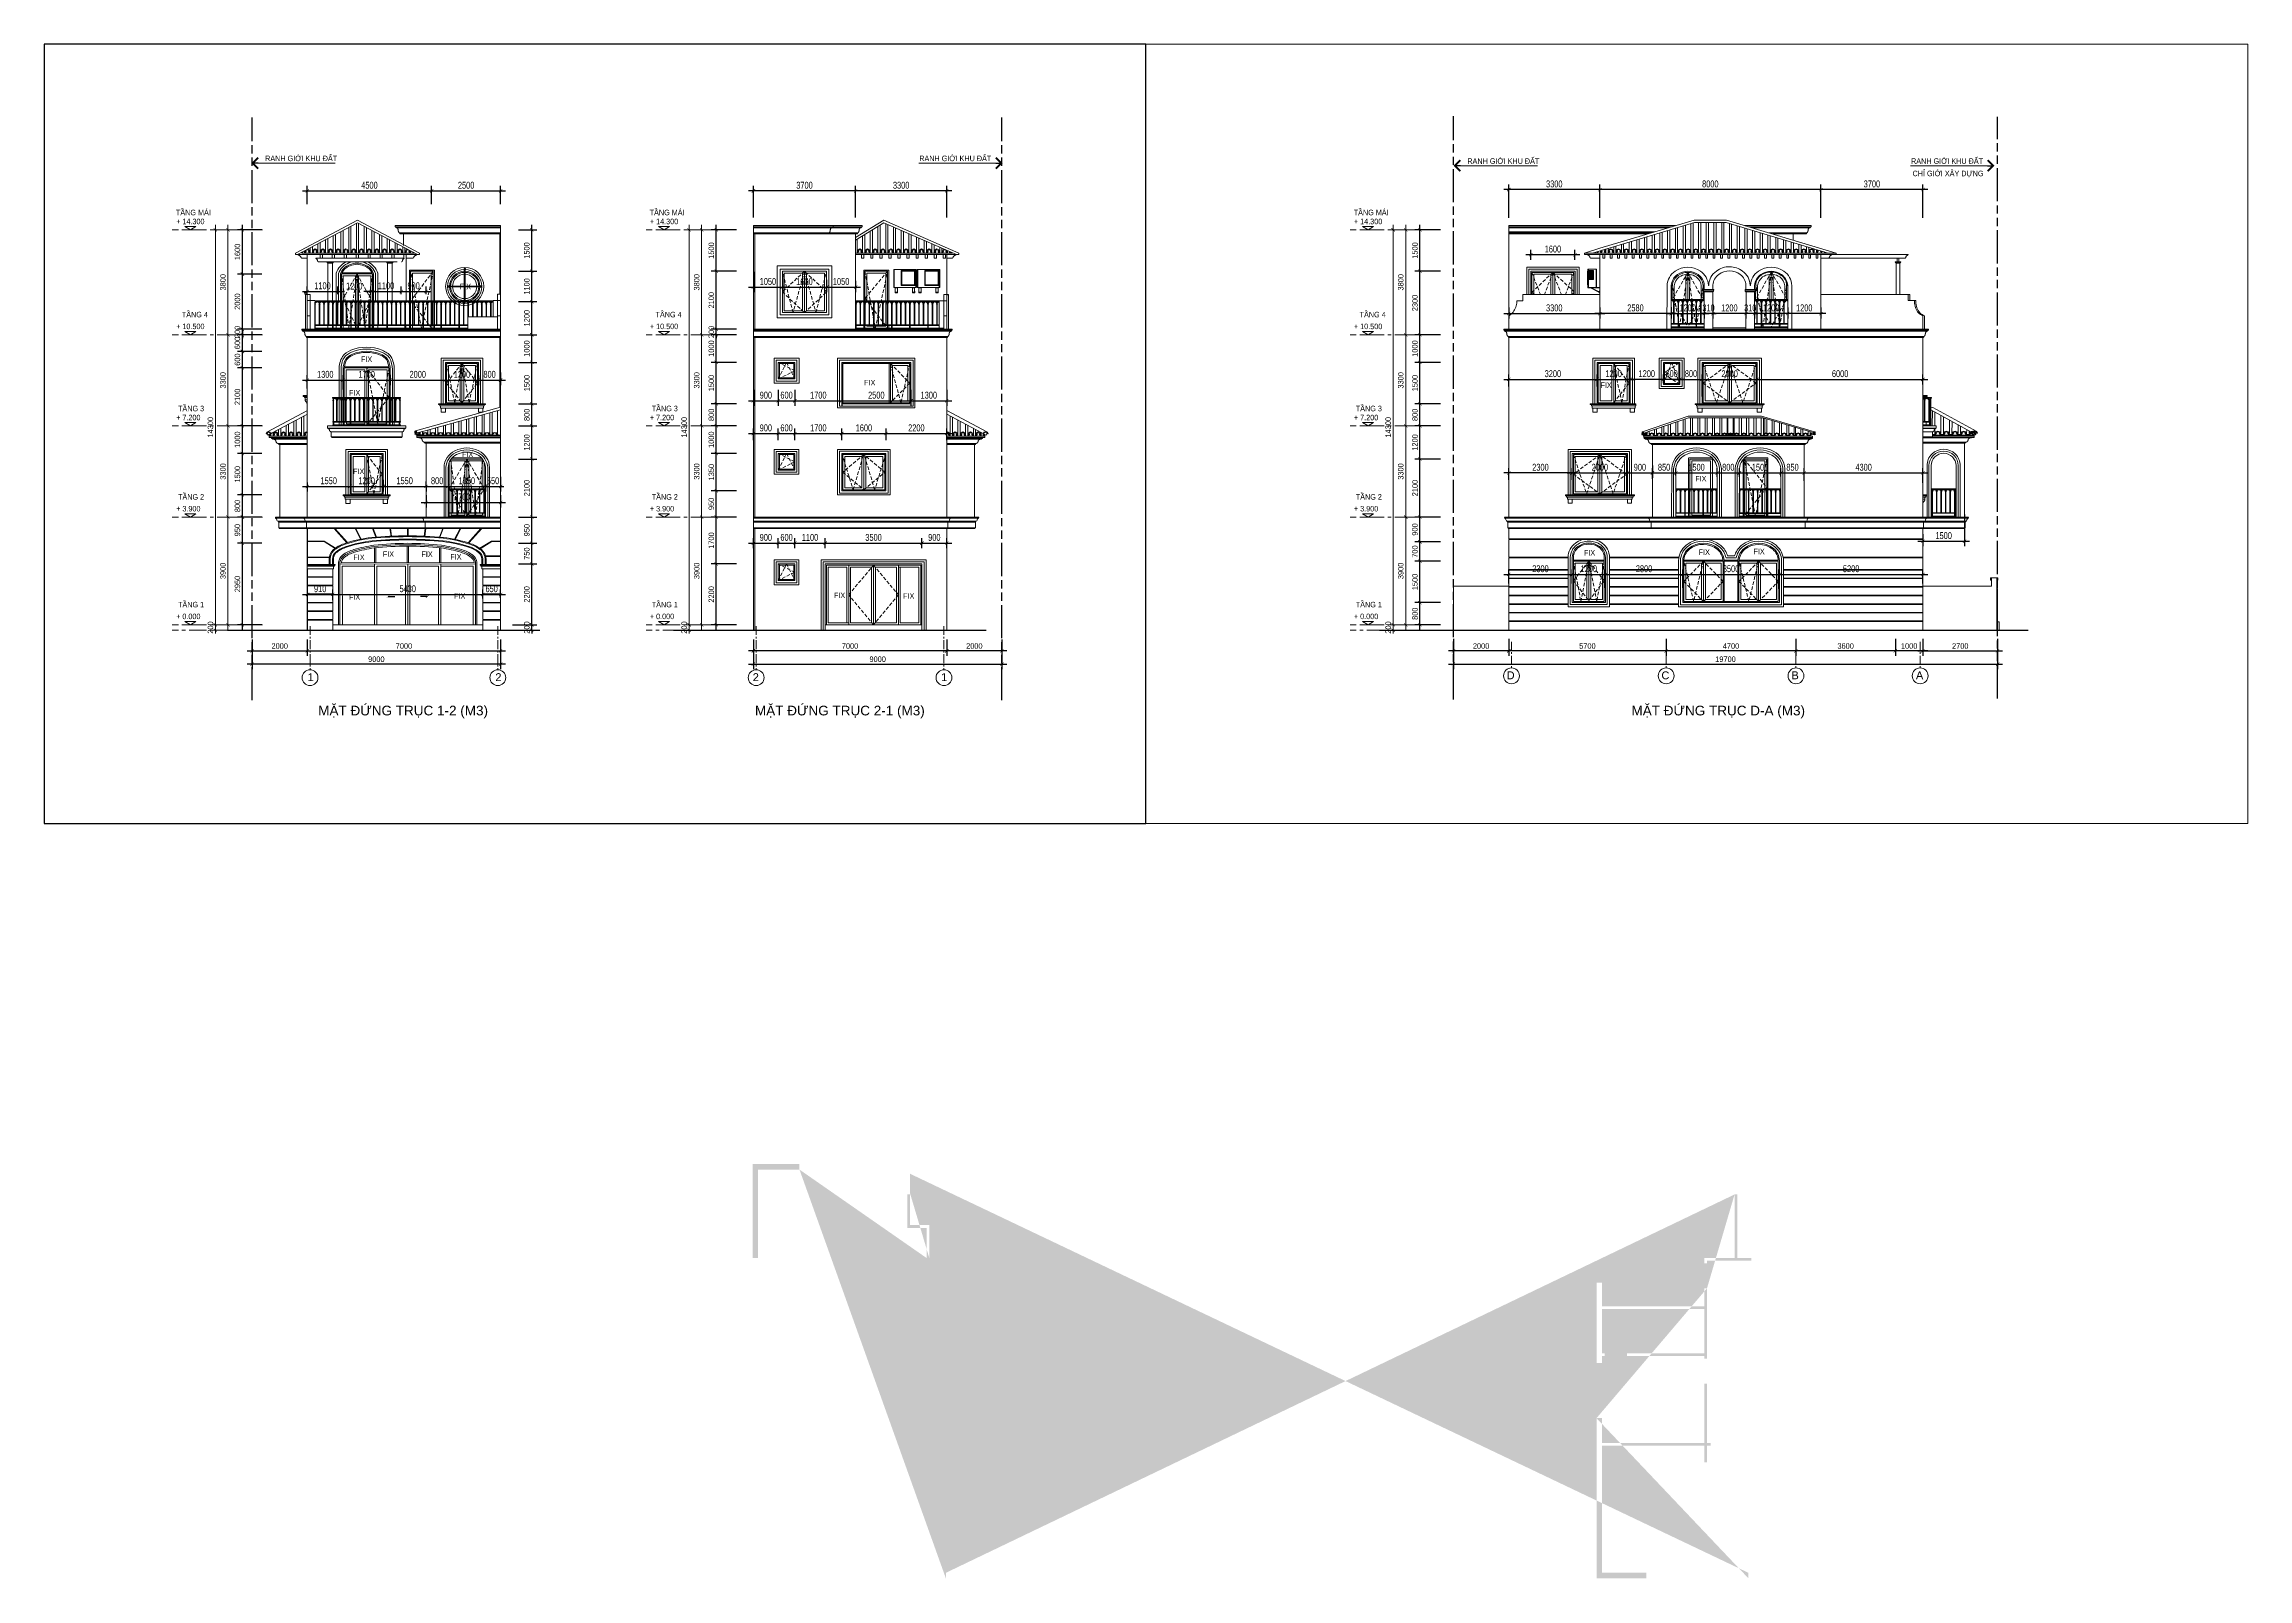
# Model space of a CAD drawing. Header units: millimetres. Extents: x -78046 to 260989, y -99288 to 158505.
# Drawn here: x 181189 to 260989, y -33780 to 21791 of the extents above; entities that cross this region are included whole.
import ezdxf
from ezdxf.enums import TextEntityAlignment as Align
from ezdxf.xclip import XClip

# ---------------------------------------------------------------- set-up
doc = ezdxf.new("R2010")
doc.units = ezdxf.units.MM
doc.header["$LTSCALE"] = 100
doc.header["$XCLIPFRAME"] = 0
doc.header["$PDMODE"] = 98
for name, pattern in [('ACAD_ISO09W100', [45, 24, -3, 6, -3, 6, -3]), ('CENTER', [50.8, 31.75, -6.35, 6.35, -6.35]), ('HIDDEN', [0.375, 0.25, -0.125])]:
    doc.linetypes.add(name, pattern=pattern)
doc.layers.get('Defpoints').update_dxf_attribs({"lineweight": 13})
for name, color, linetype, lineweight in [('-CENTER', 143, 'CENTER', 13), ('-DIM', 9, 'Continuous', 13), ('-DOOR', 137, 'Continuous', 9), ('-HATCH', 8, 'Continuous', 5), ('-HIDE', 3, 'HIDDEN', 13), ('-KH', 143, 'Continuous', 13), ('-LINE1', 7, 'Continuous', 18), ('-TEXT', 7, 'Continuous', 15), ('-WALL', 4, 'Continuous', 35), ('A72', 9, 'Continuous', 5), ('EC-Thiet bi', 8, 'Continuous', 25), ('ranh gioi lo dat', 240, 'ACAD_ISO09W100', 30)]:
    doc.layers.add(name, color=color, linetype=linetype, lineweight=lineweight)
doc.styles.add('1', font='arial.ttf')
doc.styles.add('AVANH', font='VHAVAN_2.TTF', dxfattribs={"width": 0.8})
doc.styles.get("Standard").update_dxf_attribs({"font": 'arial.ttf'})
doc.styles.add('X-5M-DH-TUM1$0$AVANTH', font='arial.ttf', dxfattribs={"width": 0.9})
doc.styles.add('X-ALL-SECTION$0$ROMANS', font='arial.ttf')
doc.dimstyles.new('C_100A3', dxfattribs={"dimscale": 100, "dimtxt": 2.5, "dimasz": 1.2, "dimexe": 1.8, "dimexo": 0, "dimgap": 0.75, "dimtad": 1, "dimdec": 0, "dimzin": 0, "dimdsep": 46, "dimtxsty": 'AVANH', "dimblk": 'ARCHTICK', "dimcen": 0, "dimdle": 1.8, "dimclrd": 256, "dimclre": 256, "dimclrt": 7, "dimadec": 0, "dimazin": 0, "dimtfac": 0.0001, "dimtdec": 0, "dimtix": 1, "dimtmove": 2, "dimatfit": 3, "dimldrblk": 'ARCHTICK', "dimfxl": 1.8, "dimtolj": 1, "dimtzin": 0, "dimarcsym": 0})
doc.dimstyles.new('X-ALL-SECTION$0$ARROWS', dxfattribs={"dimscale": 100, "dimtxt": 2, "dimasz": 1, "dimexe": 2, "dimexo": 5, "dimgap": 1, "dimtad": 1, "dimdec": 0, "dimzin": 0, "dimdsep": 46, "dimtxsty": 'X-ALL-SECTION$0$ROMANS', "dimblk": 'X-ALL-SECTION$0$ARROWS', "dimcen": 0, "dimclrd": 256, "dimclre": 256, "dimclrt": 256, "dimazin": 0, "dimtfac": 0.5, "dimtdec": 0, "dimtofl": 0, "dimtmove": 2, "dimatfit": 3, "dimldrblk": 'X-ALL-SECTION$0$ARROWS', "dimfxl": 1, "dimtolj": 1, "dimtzin": 0, "dimlwd": -1, "dimlwe": -1, "dimarcsym": 0})

# ---------------------------------------------------------------- blocks, each defined once
blk = doc.blocks.new('_ARCHTICK')
at = {"const_width": 0.15}
blk.add_lwpolyline([(-0.5, -0.5), (0.5, 0.5)], dxfattribs=at)
blk = doc.blocks.new('*D77')
at = {"layer": '-DIM', "lineweight": -2, "transparency": 16777216}
for p, q in [((190721, 237), (190721, -362)), ((197721, 237), (197721, -362)), ((190541, -182), (197901, -182))]:
    blk.add_line(p, q, dxfattribs=at)
at = {"layer": 'Defpoints', "color": 0, "transparency": 16777216}
for p in [(190721, 237), (197721, 237), (197721, -182)]:
    blk.add_point(p, dxfattribs=at)
at = {"layer": '-DIM', "lineweight": -2, "transparency": 16777216, "xscale": 120, "yscale": 120, "zscale": 120, "rotation": 180}
blk.add_blockref('_ARCHTICK', (190721, -182), dxfattribs=at)
at = {"layer": '-DIM', "lineweight": -2, "transparency": 16777216, "xscale": 120, "yscale": 120, "zscale": 120}
blk.add_blockref('_ARCHTICK', (197721, -182), dxfattribs=at)
at = {"layer": '-DIM', "color": 7, "transparency": 16777216, "insert": (194221, -4), "char_height": 200, "attachment_point": 5, "style": 'AVANH'}
blk.add_mtext('\\A1;7000', dxfattribs=at)
blk = doc.blocks.new('*D78')
at = {"layer": '-DIM', "lineweight": -2, "transparency": 16777216}
for p, q in [((249223, 259), (249223, -362)), ((251923, 259), (251923, -362)), ((249043, -182), (252103, -182))]:
    blk.add_line(p, q, dxfattribs=at)
at = {"layer": 'Defpoints', "color": 0, "transparency": 16777216}
for p in [(249223, 259), (251923, 259), (251923, -182)]:
    blk.add_point(p, dxfattribs=at)
at = {"layer": '-DIM', "lineweight": -2, "transparency": 16777216, "xscale": 120, "yscale": 120, "zscale": 120, "rotation": 180}
blk.add_blockref('_ARCHTICK', (249223, -182), dxfattribs=at)
at = {"layer": '-DIM', "lineweight": -2, "transparency": 16777216, "xscale": 120, "yscale": 120, "zscale": 120}
blk.add_blockref('_ARCHTICK', (251923, -182), dxfattribs=at)
at = {"layer": '-DIM', "color": 7, "transparency": 16777216, "insert": (250573, -4), "char_height": 200, "attachment_point": 5, "style": 'AVANH'}
blk.add_mtext('\\A1;2700', dxfattribs=at)
blk = doc.blocks.new('*D82')
at = {"layer": '-DIM', "lineweight": -2, "transparency": 16777216}
for p, q in [((232223, 259), (232223, -362)), ((234223, 259), (234223, -362)), ((234403, -182), (232043, -182))]:
    blk.add_line(p, q, dxfattribs=at)
at = {"layer": 'Defpoints', "color": 0, "transparency": 16777216}
for p in [(232223, 259), (234223, 259), (232223, -182)]:
    blk.add_point(p, dxfattribs=at)
at = {"layer": '-DIM', "lineweight": -2, "transparency": 16777216, "xscale": 120, "yscale": 120, "zscale": 120, "rotation": 180}
blk.add_blockref('_ARCHTICK', (232223, -182), dxfattribs=at)
at = {"layer": '-DIM', "lineweight": -2, "transparency": 16777216, "xscale": 120, "yscale": 120, "zscale": 120}
blk.add_blockref('_ARCHTICK', (234223, -182), dxfattribs=at)
at = {"layer": '-DIM', "color": 7, "transparency": 16777216, "insert": (233223, -4), "char_height": 200, "attachment_point": 5, "style": 'AVANH'}
blk.add_mtext('\\A1;2000', dxfattribs=at)
blk = doc.blocks.new('*D83')
at = {"layer": '-DIM', "lineweight": -2, "transparency": 16777216}
for p, q in [((232223, 259), (232223, -840)), ((251923, 259), (251923, -840)), ((232043, -660), (252103, -660))]:
    blk.add_line(p, q, dxfattribs=at)
at = {"layer": 'Defpoints', "color": 0, "transparency": 16777216}
for p in [(232223, 259), (251923, 259), (251923, -660)]:
    blk.add_point(p, dxfattribs=at)
at = {"layer": '-DIM', "lineweight": -2, "transparency": 16777216, "xscale": 120, "yscale": 120, "zscale": 120, "rotation": 180}
blk.add_blockref('_ARCHTICK', (232223, -660), dxfattribs=at)
at = {"layer": '-DIM', "lineweight": -2, "transparency": 16777216, "xscale": 120, "yscale": 120, "zscale": 120}
blk.add_blockref('_ARCHTICK', (251923, -660), dxfattribs=at)
at = {"layer": '-DIM', "color": 7, "transparency": 16777216, "insert": (242073, -482), "char_height": 200, "attachment_point": 5, "style": 'AVANH'}
blk.add_mtext('\\A1;19700', dxfattribs=at)
blk = doc.blocks.new('X-ALL-SECTION$0$ARROWS')
blk.add_line((-1, 0), (0, 0))
at = {"const_width": 0.35}
blk.add_lwpolyline([(-1, -1), (0, 0), (-1, 1)], dxfattribs=at)
blk = doc.blocks.new('*D84')
at = {"layer": '-DIM', "lineweight": -2, "transparency": 16777216}
for p, q in [((188721, 237), (188721, -362)), ((190721, 237), (190721, -362)), ((188541, -182), (190901, -182))]:
    blk.add_line(p, q, dxfattribs=at)
at = {"layer": 'Defpoints', "color": 0, "transparency": 16777216}
for p in [(188721, 237), (190721, 237), (190721, -182)]:
    blk.add_point(p, dxfattribs=at)
at = {"layer": '-DIM', "lineweight": -2, "transparency": 16777216, "xscale": 120, "yscale": 120, "zscale": 120, "rotation": 180}
blk.add_blockref('_ARCHTICK', (188721, -182), dxfattribs=at)
at = {"layer": '-DIM', "lineweight": -2, "transparency": 16777216, "xscale": 120, "yscale": 120, "zscale": 120}
blk.add_blockref('_ARCHTICK', (190721, -182), dxfattribs=at)
at = {"layer": '-DIM', "color": 7, "transparency": 16777216, "insert": (189721, -4), "char_height": 200, "attachment_point": 5, "style": 'AVANH'}
blk.add_mtext('\\A1;2000', dxfattribs=at)
blk = doc.blocks.new('*D85')
at = {"layer": '-DIM', "lineweight": -2, "transparency": 16777216}
for p, q in [((188720, 237), (188720, -840)), ((197720, 237), (197720, -840)), ((197900, -660), (188540, -660))]:
    blk.add_line(p, q, dxfattribs=at)
at = {"layer": 'Defpoints', "color": 0, "transparency": 16777216}
for p in [(188720, 237), (197720, 237), (188720, -660)]:
    blk.add_point(p, dxfattribs=at)
at = {"layer": '-DIM', "lineweight": -2, "transparency": 16777216, "xscale": 120, "yscale": 120, "zscale": 120, "rotation": 180}
blk.add_blockref('_ARCHTICK', (188720, -660), dxfattribs=at)
at = {"layer": '-DIM', "lineweight": -2, "transparency": 16777216, "xscale": 120, "yscale": 120, "zscale": 120}
blk.add_blockref('_ARCHTICK', (197720, -660), dxfattribs=at)
at = {"layer": '-DIM', "color": 7, "transparency": 16777216, "insert": (193220, -482), "char_height": 200, "attachment_point": 5, "style": 'AVANH'}
blk.add_mtext('\\A1;9000', dxfattribs=at)
blk = doc.blocks.new('erte')
for p, q in [((212115, -49738), (212115, -52249)), ((212313, -52249), (212313, -49738)), ((212394, -49738), (212394, -52249)), ((212592, -52249), (212592, -49738)), ((212674, -49738), (212674, -52249)), ((212872, -52249), (212872, -49738)), ((212953, -49738), (212953, -52249)), ((213151, -52249), (213151, -49738)), ((213232, -49738), (213232, -52249)), ((213431, -52249), (213431, -49738)), ((213512, -49738), (213512, -52249)), ((213710, -52249), (213710, -49738)), ((213791, -49738), (213791, -52249)), ((213989, -52249), (213989, -49738)), ((214071, -49738), (214071, -52249)), ((214269, -52249), (214269, -49738)), ((214350, -49738), (214350, -52249)), ((214548, -52249), (214548, -49738)), ((214629, -49738), (214629, -52249)), ((214828, -52249), (214828, -49738)), ((214909, -49738), (214909, -52249)), ((215107, -52249), (215107, -49738)), ((215188, -49738), (215188, -52249)), ((215386, -52249), (215386, -49738)), ((215468, -49738), (215468, -52249)), ((215666, -52249), (215666, -49738)), ((215747, -49738), (215747, -52249)), ((215945, -52249), (215945, -49738)), ((216026, -49738), (216026, -52249)), ((216225, -52249), (216225, -49738)), ((216306, -49738), (216306, -52249)), ((216504, -52249), (216504, -49738)), ((216585, -49738), (216585, -52249)), ((216783, -52249), (216783, -49738)), ((216865, -49738), (216865, -52249)), ((217063, -52249), (217063, -49738)), ((217144, -49738), (217144, -52249)), ((217342, -52249), (217342, -49738)), ((217423, -49738), (217423, -52249)), ((217622, -52249), (217622, -49738)), ((217703, -49738), (217703, -52249)), ((217901, -52249), (217901, -49738)), ((217982, -49738), (217982, -52249)), ((218180, -52249), (218180, -49738)), ((218262, -49738), (218262, -52249)), ((218460, -52249), (218460, -49738)), ((218541, -49738), (218541, -52249)), ((218739, -52249), (218739, -49738)), ((218820, -49738), (218820, -52249)), ((219019, -52249), (219019, -49738)), ((219100, -49738), (219100, -52249)), ((219298, -52249), (219298, -49738)), ((219379, -49738), (219379, -52249)), ((219577, -52249), (219577, -49738)), ((219659, -49738), (219659, -52249)), ((219857, -52249), (219857, -49738)), ((219938, -49738), (219938, -52249)), ((220136, -52249), (220136, -49738)), ((220217, -49738), (220217, -52249)), ((220416, -52249), (220416, -49738)), ((220497, -49738), (220497, -52249)), ((220695, -52249), (220695, -49738)), ((220776, -49738), (220776, -52249)), ((220974, -52249), (220974, -49738)), ((221056, -49738), (221056, -52249)), ((221254, -52249), (221254, -49738)), ((221335, -49738), (221335, -52249)), ((221533, -52249), (221533, -49738)), ((212115, -52249), (212153, -52159)), ((212115, -52249), (212127, -52256)), ((212156, -52202), (212127, -52272)), ((212127, -52256), (212132, -52259)), ((212132, -52259), (212156, -52200)), ((212173, -52211), (212148, -52272)), ((212153, -52159), (212167, -52151)), ((212156, -52200), (212163, -52184)), ((212156, -52202), (212156, -52200)), ((212173, -52211), (212156, -52202)), ((212163, -52184), (212214, -52155)), ((212227, -52132), (212167, -52151)), ((212214, -52155), (212265, -52184)), ((212227, -52132), (212275, -52159)), ((212271, -52202), (212255, -52211)), ((212280, -52272), (212255, -52211)), ((212265, -52184), (212271, -52200)), ((212271, -52200), (212271, -52202)), ((212271, -52200), (212296, -52259)), ((212301, -52272), (212271, -52202)), ((212275, -52159), (212313, -52249)), ((212296, -52259), (212301, -52256)), ((212301, -52256), (212313, -52249)), ((212394, -52249), (212432, -52159)), ((212394, -52249), (212407, -52256)), ((212436, -52202), (212406, -52272)), ((212407, -52256), (212411, -52259)), ((212411, -52259), (212436, -52200)), ((212453, -52211), (212427, -52272)), ((212432, -52159), (212447, -52151)), ((212436, -52200), (212443, -52184)), ((212436, -52202), (212436, -52200)), ((212453, -52211), (212436, -52202)), ((212443, -52184), (212493, -52155)), ((212493, -52155), (212544, -52184)), ((212506, -52132), (212555, -52159)), ((212551, -52202), (212534, -52211)), ((212559, -52272), (212534, -52211)), ((212544, -52184), (212551, -52200)), ((212551, -52200), (212551, -52202)), ((212551, -52200), (212575, -52259)), ((212580, -52272), (212551, -52202)), ((212555, -52159), (212592, -52249)), ((212575, -52259), (212580, -52256)), ((212580, -52256), (212592, -52249)), ((212674, -52249), (212712, -52159)), ((212674, -52249), (212686, -52256)), ((212715, -52202), (212686, -52272)), ((212686, -52256), (212691, -52259)), ((212691, -52259), (212715, -52200)), ((212732, -52211), (212707, -52272)), ((212712, -52159), (212773, -52124)), ((212715, -52200), (212722, -52184)), ((212715, -52202), (212715, -52200)), ((212732, -52211), (212715, -52202)), ((212722, -52184), (212773, -52155)), ((212773, -52124), (212834, -52159)), ((212773, -52155), (212823, -52184)), ((212830, -52202), (212813, -52211)), ((212839, -52272), (212813, -52211)), ((212823, -52184), (212830, -52200)), ((212830, -52200), (212830, -52202)), ((212830, -52200), (212855, -52259)), ((212860, -52272), (212830, -52202)), ((212834, -52159), (212872, -52249)), ((212855, -52259), (212860, -52256)), ((212860, -52256), (212872, -52249)), ((212953, -52249), (212991, -52159)), ((212953, -52249), (212965, -52256)), ((212995, -52202), (212965, -52272)), ((212965, -52256), (212970, -52259)), ((212970, -52259), (212995, -52200)), ((213011, -52211), (212986, -52272)), ((212991, -52159), (213052, -52124)), ((212995, -52200), (213001, -52184)), ((212995, -52202), (212995, -52200)), ((213011, -52211), (212995, -52202)), ((213001, -52184), (213052, -52155)), ((213052, -52124), (213113, -52159)), ((213052, -52155), (213103, -52184)), ((213110, -52202), (213093, -52211)), ((213118, -52272), (213093, -52211)), ((213103, -52184), (213110, -52200)), ((213110, -52200), (213110, -52202)), ((213110, -52200), (213134, -52259)), ((213139, -52272), (213110, -52202)), ((213113, -52159), (213151, -52249)), ((213134, -52259), (213139, -52256)), ((213139, -52256), (213151, -52249)), ((213232, -52249), (213270, -52159)), ((213232, -52249), (213245, -52256)), ((213274, -52202), (213245, -52272)), ((213245, -52256), (213249, -52259)), ((213249, -52259), (213274, -52200)), ((213291, -52211), (213266, -52272)), ((213270, -52159), (213332, -52124)), ((213274, -52200), (213281, -52184)), ((213274, -52202), (213274, -52200)), ((213291, -52211), (213274, -52202)), ((213281, -52184), (213332, -52155)), ((213332, -52124), (213393, -52159)), ((213332, -52155), (213382, -52184)), ((213389, -52202), (213372, -52211)), ((213397, -52272), (213372, -52211)), ((213382, -52184), (213389, -52200)), ((213389, -52200), (213389, -52202)), ((213389, -52200), (213414, -52259)), ((213418, -52272), (213389, -52202)), ((213393, -52159), (213431, -52249)), ((213414, -52259), (213418, -52256)), ((213418, -52256), (213431, -52249)), ((213512, -52249), (213550, -52159)), ((213512, -52249), (213524, -52256)), ((213553, -52202), (213524, -52272)), ((213524, -52256), (213529, -52259)), ((213529, -52259), (213553, -52200)), ((213570, -52211), (213545, -52272)), ((213550, -52159), (213611, -52124)), ((213553, -52200), (213560, -52184)), ((213553, -52202), (213553, -52200)), ((213570, -52211), (213553, -52202)), ((213560, -52184), (213611, -52155)), ((213611, -52124), (213672, -52159)), ((213611, -52155), (213662, -52184)), ((213668, -52202), (213652, -52211)), ((213677, -52272), (213652, -52211)), ((213662, -52184), (213668, -52200)), ((213668, -52200), (213668, -52202)), ((213668, -52200), (213693, -52259)), ((213698, -52272), (213668, -52202)), ((213672, -52159), (213710, -52249)), ((213693, -52259), (213698, -52256)), ((213698, -52256), (213710, -52249)), ((213791, -52249), (213829, -52159)), ((213791, -52249), (213804, -52256)), ((213833, -52202), (213803, -52272)), ((213804, -52256), (213808, -52259)), ((213808, -52259), (213833, -52200)), ((213850, -52211), (213824, -52272)), ((213829, -52159), (213890, -52124)), ((213833, -52200), (213840, -52184)), ((213833, -52202), (213833, -52200)), ((213850, -52211), (213833, -52202)), ((213840, -52184), (213890, -52155)), ((213890, -52124), (213952, -52159)), ((213890, -52155), (213941, -52184)), ((213948, -52202), (213931, -52211)), ((213956, -52272), (213931, -52211)), ((213941, -52184), (213948, -52200)), ((213948, -52200), (213948, -52202)), ((213948, -52200), (213972, -52259)), ((213977, -52272), (213948, -52202)), ((213952, -52159), (213989, -52249)), ((213972, -52259), (213977, -52256)), ((213977, -52256), (213989, -52249)), ((214071, -52249), (214109, -52159)), ((214071, -52249), (214083, -52256)), ((214112, -52202), (214083, -52272)), ((214083, -52256), (214088, -52259)), ((214088, -52259), (214112, -52200)), ((214129, -52211), (214104, -52272)), ((214109, -52159), (214170, -52124)), ((214112, -52200), (214119, -52184)), ((214112, -52202), (214112, -52200)), ((214129, -52211), (214112, -52202)), ((214119, -52184), (214170, -52155)), ((214170, -52124), (214231, -52159)), ((214170, -52155), (214220, -52184)), ((214227, -52202), (214210, -52211)), ((214236, -52272), (214210, -52211)), ((214220, -52184), (214227, -52200)), ((214227, -52200), (214227, -52202)), ((214227, -52200), (214252, -52259)), ((214257, -52272), (214227, -52202)), ((214231, -52159), (214269, -52249)), ((214252, -52259), (214257, -52256)), ((214257, -52256), (214269, -52249)), ((214350, -52249), (214388, -52159)), ((214350, -52249), (214362, -52256)), ((214392, -52202), (214362, -52272)), ((214362, -52256), (214367, -52259)), ((214367, -52259), (214392, -52200)), ((214408, -52211), (214383, -52272)), ((214388, -52159), (214449, -52124)), ((214392, -52200), (214398, -52184)), ((214392, -52202), (214392, -52200)), ((214408, -52211), (214392, -52202)), ((214398, -52184), (214449, -52155)), ((214449, -52124), (214510, -52159)), ((214449, -52155), (214500, -52184)), ((214507, -52202), (214490, -52211)), ((214515, -52272), (214490, -52211)), ((214500, -52184), (214507, -52200)), ((214507, -52200), (214507, -52202)), ((214507, -52200), (214531, -52259)), ((214536, -52272), (214507, -52202)), ((214510, -52159), (214548, -52249)), ((214531, -52259), (214536, -52256)), ((214536, -52256), (214548, -52249)), ((214629, -52249), (214667, -52159)), ((214629, -52249), (214642, -52256)), ((214671, -52202), (214642, -52272)), ((214642, -52256), (214646, -52259)), ((214646, -52259), (214671, -52200)), ((214688, -52211), (214663, -52272)), ((214667, -52159), (214729, -52124)), ((214671, -52200), (214678, -52184)), ((214671, -52202), (214671, -52200)), ((214688, -52211), (214671, -52202)), ((214678, -52184), (214729, -52155)), ((214729, -52124), (214790, -52159)), ((214729, -52155), (214779, -52184)), ((214786, -52202), (214769, -52211)), ((214794, -52272), (214769, -52211)), ((214779, -52184), (214786, -52200)), ((214786, -52200), (214786, -52202)), ((214786, -52200), (214811, -52259)), ((214815, -52272), (214786, -52202)), ((214790, -52159), (214828, -52249)), ((214811, -52259), (214815, -52256)), ((214815, -52256), (214828, -52249)), ((214909, -52249), (214947, -52159)), ((214909, -52249), (214921, -52256)), ((214950, -52202), (214921, -52272)), ((214921, -52256), (214926, -52259)), ((214926, -52259), (214950, -52200)), ((214967, -52211), (214942, -52272)), ((214947, -52159), (215008, -52124)), ((214950, -52200), (214957, -52184)), ((214950, -52202), (214950, -52200)), ((214967, -52211), (214950, -52202)), ((214957, -52184), (215008, -52155)), ((215008, -52124), (215069, -52159)), ((215008, -52155), (215059, -52184)), ((215065, -52202), (215049, -52211)), ((215074, -52272), (215049, -52211)), ((215059, -52184), (215065, -52200)), ((215065, -52200), (215065, -52202)), ((215065, -52200), (215090, -52259)), ((215095, -52272), (215065, -52202)), ((215069, -52159), (215107, -52249)), ((215090, -52259), (215095, -52256)), ((215095, -52256), (215107, -52249)), ((215188, -52249), (215226, -52159)), ((215188, -52249), (215201, -52256)), ((215230, -52202), (215200, -52272)), ((215201, -52256), (215205, -52259)), ((215205, -52259), (215230, -52200)), ((215247, -52211), (215221, -52272)), ((215226, -52159), (215287, -52124)), ((215230, -52200), (215237, -52184)), ((215230, -52202), (215230, -52200)), ((215247, -52211), (215230, -52202)), ((215237, -52184), (215287, -52155)), ((215287, -52124), (215349, -52159)), ((215287, -52155), (215338, -52184)), ((215345, -52202), (215328, -52211)), ((215353, -52272), (215328, -52211)), ((215338, -52184), (215345, -52200)), ((215345, -52200), (215345, -52202)), ((215345, -52200), (215369, -52259)), ((215374, -52272), (215345, -52202)), ((215349, -52159), (215386, -52249)), ((215369, -52259), (215374, -52256)), ((215374, -52256), (215386, -52249)), ((215468, -52249), (215506, -52159)), ((215468, -52249), (215480, -52256)), ((215509, -52202), (215480, -52272)), ((215480, -52256), (215485, -52259)), ((215485, -52259), (215509, -52200)), ((215526, -52211), (215501, -52272)), ((215506, -52159), (215567, -52124)), ((215509, -52200), (215516, -52184)), ((215509, -52202), (215509, -52200)), ((215526, -52211), (215509, -52202)), ((215516, -52184), (215567, -52155)), ((215567, -52124), (215628, -52159)), ((215567, -52155), (215617, -52184)), ((215624, -52202), (215607, -52211)), ((215633, -52272), (215607, -52211)), ((215617, -52184), (215624, -52200)), ((215624, -52200), (215624, -52202)), ((215624, -52200), (215649, -52259)), ((215654, -52272), (215624, -52202)), ((215628, -52159), (215666, -52249)), ((215649, -52259), (215654, -52256)), ((215654, -52256), (215666, -52249)), ((215747, -52249), (215785, -52159)), ((215747, -52249), (215759, -52256)), ((215789, -52202), (215759, -52272)), ((215759, -52256), (215764, -52259)), ((215764, -52259), (215789, -52200)), ((215805, -52211), (215780, -52272)), ((215785, -52159), (215846, -52124)), ((215789, -52200), (215795, -52184)), ((215789, -52202), (215789, -52200)), ((215805, -52211), (215789, -52202)), ((215795, -52184), (215846, -52155)), ((215846, -52124), (215907, -52159)), ((215846, -52155), (215897, -52184)), ((215904, -52202), (215887, -52211)), ((215912, -52272), (215887, -52211)), ((215897, -52184), (215904, -52200)), ((215904, -52200), (215904, -52202)), ((215904, -52200), (215928, -52259)), ((215933, -52272), (215904, -52202)), ((215907, -52159), (215945, -52249)), ((215928, -52259), (215933, -52256)), ((215933, -52256), (215945, -52249)), ((216026, -52249), (216064, -52159)), ((216026, -52249), (216039, -52256)), ((216068, -52202), (216039, -52272)), ((216039, -52256), (216043, -52259)), ((216043, -52259), (216068, -52200)), ((216085, -52211), (216060, -52272)), ((216064, -52159), (216126, -52124)), ((216068, -52200), (216075, -52184)), ((216068, -52202), (216068, -52200)), ((216085, -52211), (216068, -52202)), ((216075, -52184), (216126, -52155)), ((216126, -52124), (216187, -52159)), ((216126, -52155), (216176, -52184)), ((216183, -52202), (216166, -52211)), ((216191, -52272), (216166, -52211)), ((216176, -52184), (216183, -52200)), ((216183, -52200), (216183, -52202)), ((216183, -52200), (216208, -52259)), ((216212, -52272), (216183, -52202)), ((216187, -52159), (216225, -52249)), ((216208, -52259), (216212, -52256)), ((216212, -52256), (216225, -52249)), ((216306, -52249), (216344, -52159)), ((216306, -52249), (216318, -52256)), ((216347, -52202), (216318, -52272)), ((216318, -52256), (216323, -52259)), ((216323, -52259), (216347, -52200)), ((216364, -52211), (216339, -52272)), ((216344, -52159), (216405, -52124)), ((216347, -52200), (216354, -52184)), ((216347, -52202), (216347, -52200)), ((216364, -52211), (216347, -52202)), ((216354, -52184), (216405, -52155)), ((216405, -52124), (216466, -52159)), ((216405, -52155), (216456, -52184)), ((216462, -52202), (216446, -52211)), ((216471, -52272), (216446, -52211)), ((216456, -52184), (216462, -52200)), ((216462, -52200), (216462, -52202)), ((216462, -52200), (216487, -52259)), ((216492, -52272), (216462, -52202)), ((216466, -52159), (216504, -52249)), ((216487, -52259), (216492, -52256)), ((216492, -52256), (216504, -52249)), ((216585, -52249), (216623, -52159)), ((216585, -52249), (216598, -52256)), ((216627, -52202), (216597, -52272)), ((216598, -52256), (216602, -52259)), ((216602, -52259), (216627, -52200)), ((216644, -52211), (216618, -52272)), ((216623, -52159), (216684, -52124)), ((216627, -52200), (216634, -52184)), ((216627, -52202), (216627, -52200)), ((216644, -52211), (216627, -52202)), ((216634, -52184), (216684, -52155)), ((216684, -52124), (216746, -52159)), ((216684, -52155), (216735, -52184)), ((216742, -52202), (216725, -52211)), ((216750, -52272), (216725, -52211)), ((216735, -52184), (216742, -52200)), ((216742, -52200), (216742, -52202)), ((216742, -52200), (216766, -52259)), ((216771, -52272), (216742, -52202)), ((216746, -52159), (216783, -52249)), ((216766, -52259), (216771, -52256)), ((216771, -52256), (216783, -52249)), ((216865, -52249), (216903, -52159)), ((216865, -52249), (216877, -52256)), ((216906, -52202), (216877, -52272)), ((216877, -52256), (216882, -52259)), ((216882, -52259), (216906, -52200)), ((216923, -52211), (216898, -52272)), ((216903, -52159), (216964, -52124)), ((216906, -52200), (216913, -52184)), ((216906, -52202), (216906, -52200)), ((216923, -52211), (216906, -52202)), ((216913, -52184), (216964, -52155)), ((216964, -52124), (217025, -52159)), ((216964, -52155), (217014, -52184)), ((217021, -52202), (217004, -52211)), ((217030, -52272), (217004, -52211)), ((217014, -52184), (217021, -52200)), ((217021, -52200), (217021, -52202)), ((217021, -52200), (217046, -52259)), ((217051, -52272), (217021, -52202)), ((217025, -52159), (217063, -52249)), ((217046, -52259), (217051, -52256)), ((217051, -52256), (217063, -52249)), ((217144, -52249), (217182, -52159)), ((217144, -52249), (217156, -52256)), ((217186, -52202), (217156, -52272)), ((217156, -52256), (217161, -52259)), ((217161, -52259), (217186, -52200)), ((217202, -52211), (217177, -52272)), ((217182, -52159), (217243, -52124)), ((217186, -52200), (217192, -52184)), ((217186, -52202), (217186, -52200)), ((217202, -52211), (217186, -52202)), ((217192, -52184), (217243, -52155)), ((217243, -52124), (217304, -52159)), ((217243, -52155), (217294, -52184)), ((217301, -52202), (217284, -52211)), ((217309, -52272), (217284, -52211)), ((217294, -52184), (217301, -52200)), ((217301, -52200), (217301, -52202)), ((217301, -52200), (217325, -52259)), ((217330, -52272), (217301, -52202)), ((217304, -52159), (217342, -52249)), ((217325, -52259), (217330, -52256)), ((217330, -52256), (217342, -52249)), ((217423, -52249), (217461, -52159)), ((217423, -52249), (217436, -52256)), ((217465, -52202), (217436, -52272)), ((217436, -52256), (217440, -52259)), ((217440, -52259), (217465, -52200)), ((217482, -52211), (217457, -52272)), ((217461, -52159), (217523, -52124)), ((217465, -52200), (217472, -52184)), ((217465, -52202), (217465, -52200)), ((217482, -52211), (217465, -52202)), ((217472, -52184), (217523, -52155)), ((217523, -52124), (217584, -52159)), ((217523, -52155), (217573, -52184)), ((217580, -52202), (217563, -52211)), ((217588, -52272), (217563, -52211)), ((217573, -52184), (217580, -52200)), ((217580, -52200), (217580, -52202)), ((217580, -52200), (217605, -52259)), ((217609, -52272), (217580, -52202)), ((217584, -52159), (217622, -52249)), ((217605, -52259), (217609, -52256)), ((217609, -52256), (217622, -52249)), ((217703, -52249), (217741, -52159)), ((217703, -52249), (217715, -52256)), ((217744, -52202), (217715, -52272)), ((217715, -52256), (217720, -52259)), ((217720, -52259), (217744, -52200)), ((217761, -52211), (217736, -52272)), ((217741, -52159), (217802, -52124)), ((217744, -52200), (217751, -52184)), ((217744, -52202), (217744, -52200)), ((217761, -52211), (217744, -52202)), ((217751, -52184), (217802, -52155)), ((217802, -52124), (217863, -52159)), ((217802, -52155), (217853, -52184)), ((217859, -52202), (217843, -52211)), ((217868, -52272), (217843, -52211)), ((217853, -52184), (217859, -52200)), ((217859, -52200), (217859, -52202)), ((217859, -52200), (217884, -52259)), ((217889, -52272), (217859, -52202)), ((217863, -52159), (217901, -52249)), ((217884, -52259), (217889, -52256)), ((217889, -52256), (217901, -52249)), ((217982, -52249), (218020, -52159)), ((217982, -52249), (217995, -52256)), ((218024, -52202), (217994, -52272)), ((217995, -52256), (217999, -52259)), ((217999, -52259), (218024, -52200)), ((218041, -52211), (218015, -52272)), ((218020, -52159), (218081, -52124)), ((218024, -52200), (218031, -52184)), ((218024, -52202), (218024, -52200)), ((218041, -52211), (218024, -52202)), ((218031, -52184), (218081, -52155)), ((218081, -52124), (218143, -52159)), ((218081, -52155), (218132, -52184)), ((218139, -52202), (218122, -52211)), ((218147, -52272), (218122, -52211)), ((218132, -52184), (218139, -52200)), ((218139, -52200), (218139, -52202)), ((218139, -52200), (218163, -52259)), ((218168, -52272), (218139, -52202)), ((218143, -52159), (218180, -52249)), ((218163, -52259), (218168, -52256)), ((218168, -52256), (218180, -52249)), ((218262, -52249), (218300, -52159)), ((218262, -52249), (218274, -52256)), ((218303, -52202), (218274, -52272)), ((218274, -52256), (218279, -52259)), ((218279, -52259), (218303, -52200)), ((218320, -52211), (218295, -52272)), ((218300, -52159), (218361, -52124)), ((218303, -52200), (218310, -52184)), ((218303, -52202), (218303, -52200)), ((218320, -52211), (218303, -52202)), ((218310, -52184), (218361, -52155)), ((218361, -52124), (218422, -52159)), ((218361, -52155), (218411, -52184)), ((218418, -52202), (218401, -52211)), ((218427, -52272), (218401, -52211)), ((218411, -52184), (218418, -52200)), ((218418, -52200), (218418, -52202)), ((218418, -52200), (218443, -52259)), ((218448, -52272), (218418, -52202)), ((218422, -52159), (218460, -52249)), ((218443, -52259), (218448, -52256)), ((218448, -52256), (218460, -52249)), ((218541, -52249), (218579, -52159)), ((218541, -52249), (218553, -52256)), ((218583, -52202), (218553, -52272)), ((218553, -52256), (218558, -52259)), ((218558, -52259), (218583, -52200)), ((218599, -52211), (218574, -52272)), ((218579, -52159), (218640, -52124)), ((218583, -52200), (218589, -52184)), ((218583, -52202), (218583, -52200)), ((218599, -52211), (218583, -52202)), ((218589, -52184), (218640, -52155)), ((218640, -52124), (218701, -52159)), ((218640, -52155), (218691, -52184)), ((218698, -52202), (218681, -52211)), ((218706, -52272), (218681, -52211)), ((218691, -52184), (218698, -52200)), ((218698, -52200), (218698, -52202)), ((218698, -52200), (218722, -52259)), ((218727, -52272), (218698, -52202)), ((218701, -52159), (218739, -52249)), ((218722, -52259), (218727, -52256)), ((218727, -52256), (218739, -52249)), ((218820, -52249), (218858, -52159)), ((218820, -52249), (218833, -52256)), ((218862, -52202), (218833, -52272)), ((218833, -52256), (218837, -52259)), ((218837, -52259), (218862, -52200)), ((218879, -52211), (218854, -52272)), ((218858, -52159), (218920, -52124)), ((218862, -52200), (218869, -52184)), ((218862, -52202), (218862, -52200)), ((218879, -52211), (218862, -52202)), ((218869, -52184), (218920, -52155)), ((218920, -52124), (218981, -52159)), ((218920, -52155), (218970, -52184)), ((218977, -52202), (218960, -52211)), ((218985, -52272), (218960, -52211)), ((218970, -52184), (218977, -52200)), ((218977, -52200), (218977, -52202)), ((218977, -52200), (219002, -52259)), ((219006, -52272), (218977, -52202)), ((218981, -52159), (219019, -52249)), ((219002, -52259), (219006, -52256)), ((219006, -52256), (219019, -52249)), ((219100, -52249), (219138, -52159)), ((219100, -52249), (219112, -52256)), ((219141, -52202), (219112, -52272)), ((219112, -52256), (219117, -52259)), ((219117, -52259), (219141, -52200)), ((219158, -52211), (219133, -52272)), ((219138, -52159), (219199, -52124)), ((219141, -52200), (219148, -52184)), ((219141, -52202), (219141, -52200)), ((219158, -52211), (219141, -52202)), ((219148, -52184), (219199, -52155)), ((219199, -52124), (219260, -52159)), ((219199, -52155), (219250, -52184)), ((219256, -52202), (219240, -52211)), ((219265, -52272), (219240, -52211)), ((219250, -52184), (219256, -52200)), ((219256, -52200), (219256, -52202)), ((219256, -52200), (219281, -52259)), ((219286, -52272), (219256, -52202)), ((219260, -52159), (219298, -52249)), ((219281, -52259), (219286, -52256)), ((219286, -52256), (219298, -52249)), ((219379, -52249), (219417, -52159)), ((219379, -52249), (219392, -52256)), ((219421, -52202), (219391, -52272)), ((219392, -52256), (219396, -52259)), ((219396, -52259), (219421, -52200)), ((219438, -52211), (219412, -52272)), ((219417, -52159), (219478, -52124)), ((219421, -52200), (219428, -52184)), ((219421, -52202), (219421, -52200)), ((219438, -52211), (219421, -52202)), ((219428, -52184), (219478, -52155)), ((219478, -52124), (219540, -52159)), ((219478, -52155), (219529, -52184)), ((219536, -52202), (219519, -52211)), ((219544, -52272), (219519, -52211)), ((219529, -52184), (219536, -52200)), ((219536, -52200), (219536, -52202)), ((219536, -52200), (219560, -52259)), ((219565, -52272), (219536, -52202)), ((219540, -52159), (219577, -52249)), ((219560, -52259), (219565, -52256)), ((219565, -52256), (219577, -52249)), ((219659, -52249), (219697, -52159)), ((219659, -52249), (219671, -52256)), ((219700, -52202), (219671, -52272)), ((219671, -52256), (219676, -52259)), ((219676, -52259), (219700, -52200)), ((219717, -52211), (219692, -52272)), ((219697, -52159), (219758, -52124)), ((219700, -52200), (219707, -52184)), ((219700, -52202), (219700, -52200)), ((219717, -52211), (219700, -52202)), ((219707, -52184), (219758, -52155)), ((219758, -52124), (219819, -52159)), ((219758, -52155), (219808, -52184)), ((219815, -52202), (219798, -52211)), ((219824, -52272), (219798, -52211)), ((219808, -52184), (219815, -52200)), ((219815, -52200), (219815, -52202)), ((219815, -52200), (219840, -52259)), ((219845, -52272), (219815, -52202)), ((219819, -52159), (219857, -52249)), ((219840, -52259), (219845, -52256)), ((219845, -52256), (219857, -52249)), ((219938, -52249), (219976, -52159)), ((219938, -52249), (219950, -52256)), ((219980, -52202), (219950, -52272)), ((219950, -52256), (219955, -52259)), ((219955, -52259), (219980, -52200)), ((219996, -52211), (219971, -52272)), ((219976, -52159), (220037, -52124)), ((219980, -52200), (219986, -52184)), ((219980, -52202), (219980, -52200)), ((219996, -52211), (219980, -52202)), ((219986, -52184), (220037, -52155)), ((220037, -52124), (220098, -52159)), ((220037, -52155), (220088, -52184)), ((220095, -52202), (220078, -52211)), ((220103, -52272), (220078, -52211)), ((220088, -52184), (220095, -52200)), ((220095, -52200), (220095, -52202)), ((220095, -52200), (220119, -52259)), ((220124, -52272), (220095, -52202)), ((220098, -52159), (220136, -52249)), ((220119, -52259), (220124, -52256)), ((220124, -52256), (220136, -52249)), ((220217, -52249), (220255, -52159)), ((220217, -52249), (220230, -52256)), ((220259, -52202), (220230, -52272)), ((220230, -52256), (220234, -52259)), ((220234, -52259), (220259, -52200)), ((220276, -52211), (220251, -52272)), ((220255, -52159), (220317, -52124)), ((220259, -52200), (220266, -52184)), ((220259, -52202), (220259, -52200)), ((220276, -52211), (220259, -52202)), ((220266, -52184), (220317, -52155)), ((220317, -52124), (220378, -52159)), ((220317, -52155), (220367, -52184)), ((220374, -52202), (220357, -52211)), ((220382, -52272), (220357, -52211)), ((220367, -52184), (220374, -52200)), ((220374, -52200), (220374, -52202)), ((220374, -52200), (220399, -52259)), ((220403, -52272), (220374, -52202)), ((220378, -52159), (220416, -52249)), ((220399, -52259), (220403, -52256)), ((220403, -52256), (220416, -52249)), ((220497, -52249), (220535, -52159)), ((220497, -52249), (220509, -52256)), ((220538, -52202), (220509, -52272)), ((220509, -52256), (220514, -52259)), ((220514, -52259), (220538, -52200)), ((220555, -52211), (220530, -52272)), ((220535, -52159), (220596, -52124)), ((220538, -52200), (220545, -52184)), ((220538, -52202), (220538, -52200)), ((220555, -52211), (220538, -52202)), ((220545, -52184), (220596, -52155)), ((220596, -52124), (220657, -52159)), ((220596, -52155), (220647, -52184)), ((220653, -52202), (220637, -52211)), ((220662, -52272), (220637, -52211)), ((220647, -52184), (220653, -52200)), ((220653, -52200), (220653, -52202)), ((220653, -52200), (220678, -52259)), ((220683, -52272), (220653, -52202)), ((220657, -52159), (220695, -52249)), ((220678, -52259), (220683, -52256)), ((220683, -52256), (220695, -52249)), ((220776, -52249), (220814, -52159)), ((220776, -52249), (220789, -52256)), ((220818, -52202), (220788, -52272)), ((220789, -52256), (220793, -52259)), ((220793, -52259), (220818, -52200)), ((220835, -52211), (220809, -52272)), ((220814, -52159), (220875, -52124)), ((220818, -52200), (220825, -52184)), ((220818, -52202), (220818, -52200)), ((220835, -52211), (220818, -52202)), ((220825, -52184), (220875, -52155)), ((220875, -52124), (220937, -52159)), ((220875, -52155), (220926, -52184)), ((220933, -52202), (220916, -52211)), ((220941, -52272), (220916, -52211)), ((220926, -52184), (220933, -52200)), ((220933, -52200), (220933, -52202)), ((220933, -52200), (220957, -52259)), ((220962, -52272), (220933, -52202)), ((220937, -52159), (220974, -52249)), ((220957, -52259), (220962, -52256)), ((220962, -52256), (220974, -52249)), ((221056, -52249), (221094, -52159)), ((221056, -52249), (221068, -52256)), ((221097, -52202), (221068, -52272)), ((221068, -52256), (221073, -52259)), ((221073, -52259), (221097, -52200)), ((221114, -52211), (221089, -52272)), ((221094, -52159), (221155, -52124)), ((221097, -52200), (221104, -52184)), ((221097, -52202), (221097, -52200)), ((221114, -52211), (221097, -52202)), ((221104, -52184), (221155, -52155)), ((221155, -52124), (221216, -52159)), ((221155, -52155), (221205, -52184)), ((221212, -52202), (221195, -52211)), ((221221, -52272), (221195, -52211)), ((221205, -52184), (221212, -52200)), ((221212, -52200), (221212, -52202)), ((221212, -52200), (221237, -52259)), ((221242, -52272), (221212, -52202)), ((221216, -52159), (221254, -52249)), ((221237, -52259), (221242, -52256)), ((221242, -52256), (221254, -52249)), ((221335, -52249), (221373, -52159)), ((221335, -52249), (221347, -52256)), ((221377, -52202), (221347, -52272)), ((221347, -52256), (221352, -52259)), ((221352, -52259), (221377, -52200)), ((221393, -52211), (221368, -52272)), ((221373, -52159), (221434, -52124)), ((221377, -52200), (221383, -52184)), ((221377, -52202), (221377, -52200)), ((221393, -52211), (221377, -52202)), ((221383, -52184), (221434, -52155)), ((221434, -52124), (221495, -52159)), ((221434, -52155), (221485, -52184)), ((221492, -52202), (221475, -52211)), ((221500, -52272), (221475, -52211)), ((221485, -52184), (221492, -52200)), ((221492, -52200), (221492, -52202)), ((221492, -52200), (221516, -52259)), ((221521, -52272), (221492, -52202)), ((221495, -52159), (221533, -52249)), ((221516, -52259), (221521, -52256)), ((221521, -52256), (221533, -52249))]:
    blk.add_line(p, q)
blk = doc.blocks.new('*D87')
at = {"layer": '-DIM', "lineweight": -2, "transparency": 16777216}
for p, q in [((-1120, 4100), (-2054, 4100)), ((-1874, 4280), (-1874, 20)), ((-1120, 200), (-2054, 200))]:
    blk.add_line(p, q, dxfattribs=at)
at = {"layer": 'Defpoints', "color": 0, "transparency": 16777216}
for p in [(-1120, 4100), (-1874, 200), (-1120, 200)]:
    blk.add_point(p, dxfattribs=at)
at = {"layer": '-DIM', "lineweight": -2, "transparency": 16777216, "xscale": 120, "yscale": 120, "zscale": 120}
for p, rotation in [((-1874, 4100), 90), ((-1874, 200), 270)]:
    blk.add_blockref('_ARCHTICK', p, dxfattribs=dict(at, rotation=rotation))
at = {"layer": '-DIM', "color": 7, "transparency": 16777216, "insert": (-2053, 2150), "char_height": 200, "attachment_point": 5, "rotation": 90, "style": 'AVANH'}
blk.add_mtext('\\A1;3900', dxfattribs=at)
blk = doc.blocks.new('*D88')
at = {"layer": '-DIM', "lineweight": -2, "transparency": 16777216}
for p, q in [((-1120, 7400), (-2054, 7400)), ((-1874, 3920), (-1874, 7580)), ((-1120, 4100), (-2054, 4100))]:
    blk.add_line(p, q, dxfattribs=at)
at = {"layer": 'Defpoints', "color": 0, "transparency": 16777216}
for p in [(-1874, 7400), (-1120, 7400), (-1120, 4100)]:
    blk.add_point(p, dxfattribs=at)
at = {"layer": '-DIM', "lineweight": -2, "transparency": 16777216, "xscale": 120, "yscale": 120, "zscale": 120}
for p, rotation in [((-1874, 7400), 90), ((-1874, 4100), 270)]:
    blk.add_blockref('_ARCHTICK', p, dxfattribs=dict(at, rotation=rotation))
at = {"layer": '-DIM', "color": 7, "transparency": 16777216, "insert": (-2053, 5750), "char_height": 200, "attachment_point": 5, "rotation": 90, "style": 'AVANH'}
blk.add_mtext('\\A1;3300', dxfattribs=at)
blk = doc.blocks.new('*D89')
at = {"layer": '-DIM', "lineweight": -2, "transparency": 16777216}
for p, q in [((-1120, 10700), (-2054, 10700)), ((-1874, 7220), (-1874, 10880)), ((-1120, 7400), (-2054, 7400))]:
    blk.add_line(p, q, dxfattribs=at)
at = {"layer": 'Defpoints', "color": 0, "transparency": 16777216}
for p in [(-1874, 10700), (-1120, 10700), (-1120, 7400)]:
    blk.add_point(p, dxfattribs=at)
at = {"layer": '-DIM', "lineweight": -2, "transparency": 16777216, "xscale": 120, "yscale": 120, "zscale": 120}
for p, rotation in [((-1874, 10700), 90), ((-1874, 7400), 270)]:
    blk.add_blockref('_ARCHTICK', p, dxfattribs=dict(at, rotation=rotation))
at = {"layer": '-DIM', "color": 7, "transparency": 16777216, "insert": (-2053, 9050), "char_height": 200, "attachment_point": 5, "rotation": 90, "style": 'AVANH'}
blk.add_mtext('\\A1;3300', dxfattribs=at)
blk = doc.blocks.new('*D90')
at = {"layer": '-DIM', "lineweight": -2, "transparency": 16777216}
for p, q in [((-1120, 14500), (-2054, 14500)), ((-1874, 10520), (-1874, 14680)), ((-1120, 10700), (-2054, 10700))]:
    blk.add_line(p, q, dxfattribs=at)
at = {"layer": 'Defpoints', "color": 0, "transparency": 16777216}
for p in [(-1874, 14500), (-1120, 14500), (-1120, 10700)]:
    blk.add_point(p, dxfattribs=at)
at = {"layer": '-DIM', "lineweight": -2, "transparency": 16777216, "xscale": 120, "yscale": 120, "zscale": 120}
for p, rotation in [((-1874, 14500), 90), ((-1874, 10700), 270)]:
    blk.add_blockref('_ARCHTICK', p, dxfattribs=dict(at, rotation=rotation))
at = {"layer": '-DIM', "color": 7, "transparency": 16777216, "insert": (-2053, 12600), "char_height": 200, "attachment_point": 5, "rotation": 90, "style": 'AVANH'}
blk.add_mtext('\\A1;3800', dxfattribs=at)
blk = doc.blocks.new('*D91')
at = {"layer": '-DIM', "lineweight": -2, "transparency": 16777216}
for p, q in [((-1120, 200), (-2509, 200)), ((-1120, 0), (-2509, 0)), ((-2329, 200), (-2329, 320)), ((-2329, 0), (-2329, 200)), ((-2329, 0), (-2329, -120))]:
    blk.add_line(p, q, dxfattribs=at)
at = {"layer": 'Defpoints', "color": 0, "transparency": 16777216}
for p in [(-2329, 200), (-1120, 200), (-1120, 0)]:
    blk.add_point(p, dxfattribs=at)
at = {"layer": '-DIM', "lineweight": -2, "transparency": 16777216, "xscale": 120, "yscale": 120, "zscale": 120}
for p, rotation in [((-2329, 200), 270), ((-2329, 0), 90)]:
    blk.add_blockref('_ARCHTICK', p, dxfattribs=dict(at, rotation=rotation))
at = {"layer": '-DIM', "color": 7, "transparency": 16777216, "insert": (-2508, 100), "char_height": 200, "attachment_point": 5, "rotation": 90, "style": 'AVANH'}
blk.add_mtext('\\A1;200', dxfattribs=at)
blk = doc.blocks.new('*D92')
at = {"layer": '-DIM', "lineweight": -2, "transparency": 16777216}
for p, q in [((-1120, 14500), (-2509, 14500)), ((-2329, 20), (-2329, 14680)), ((-1120, 200), (-2509, 200))]:
    blk.add_line(p, q, dxfattribs=at)
at = {"layer": 'Defpoints', "color": 0, "transparency": 16777216}
for p in [(-2329, 14500), (-1120, 14500), (-1120, 200)]:
    blk.add_point(p, dxfattribs=at)
at = {"layer": '-DIM', "lineweight": -2, "transparency": 16777216, "xscale": 120, "yscale": 120, "zscale": 120}
for p, rotation in [((-2329, 14500), 90), ((-2329, 200), 270)]:
    blk.add_blockref('_ARCHTICK', p, dxfattribs=dict(at, rotation=rotation))
at = {"layer": '-DIM', "color": 7, "transparency": 16777216, "insert": (-2508, 7350), "char_height": 200, "attachment_point": 5, "rotation": 90, "style": 'AVANH'}
blk.add_mtext('\\A1;14300', dxfattribs=at)
blk = doc.blocks.new('cot')
at = {"layer": '-KH'}
blk.add_line((116899, -109064), (117274, -109064), dxfattribs=at)
blk.add_lwpolyline([(117286, -108944), (116888, -108944), (117087, -109064)], close=True, dxfattribs=at)
blk.add_solid([(117087, -109064), (117087, -108944), (117286, -108944), (117087, -109064)], dxfattribs=at)
blk = doc.blocks.new('*D104')
at = {"layer": 'Defpoints', "lineweight": -2, "transparency": 16777216}
for p, q in [((190541, 5776), (192451, 5776)), ((190721, 5920), (190721, 5596)), ((192271, 5920), (192271, 5596))]:
    blk.add_line(p, q, dxfattribs=at)
at = {"layer": 'Defpoints', "color": 0, "transparency": 16777216}
for p in [(190721, 5920), (192271, 5920), (192271, 5776)]:
    blk.add_point(p, dxfattribs=at)
at = {"layer": 'Defpoints', "lineweight": -2, "transparency": 16777216, "xscale": 120, "yscale": 120, "zscale": 120, "rotation": 180}
blk.add_blockref('_ARCHTICK', (190721, 5776), dxfattribs=at)
at = {"layer": 'Defpoints', "lineweight": -2, "transparency": 16777216, "xscale": 120, "yscale": 120, "zscale": 120}
blk.add_blockref('_ARCHTICK', (192271, 5776), dxfattribs=at)
at = {"layer": 'Defpoints', "color": 7, "transparency": 16777216, "insert": (191496, 5980), "char_height": 250, "attachment_point": 5, "style": 'AVANH'}
blk.add_mtext('\\A1;1550', dxfattribs=at)
blk = doc.blocks.new('*D105')
at = {"layer": 'Defpoints', "lineweight": -2, "transparency": 16777216}
for p, q in [((192091, 5776), (193651, 5776)), ((192271, 5920), (192271, 5596)), ((193471, 6011), (193471, 5596))]:
    blk.add_line(p, q, dxfattribs=at)
at = {"layer": 'Defpoints', "color": 0, "transparency": 16777216}
for p in [(192271, 5920), (193471, 6011), (193471, 5776)]:
    blk.add_point(p, dxfattribs=at)
at = {"layer": 'Defpoints', "lineweight": -2, "transparency": 16777216, "xscale": 120, "yscale": 120, "zscale": 120, "rotation": 180}
blk.add_blockref('_ARCHTICK', (192271, 5776), dxfattribs=at)
at = {"layer": 'Defpoints', "lineweight": -2, "transparency": 16777216, "xscale": 120, "yscale": 120, "zscale": 120}
blk.add_blockref('_ARCHTICK', (193471, 5776), dxfattribs=at)
at = {"layer": 'Defpoints', "color": 7, "transparency": 16777216, "insert": (192871, 5980), "char_height": 250, "attachment_point": 5, "style": 'AVANH'}
blk.add_mtext('\\A1;1200', dxfattribs=at)
blk = doc.blocks.new('*D106')
at = {"layer": 'Defpoints', "lineweight": -2, "transparency": 16777216}
for p, q in [((193291, 5776), (195201, 5776)), ((193471, 5776), (193471, 5956)), ((195021, 5776), (195021, 5956))]:
    blk.add_line(p, q, dxfattribs=at)
at = {"layer": 'Defpoints', "color": 0, "transparency": 16777216}
for p in [(193471, 5776), (195021, 5776), (195021, 5776)]:
    blk.add_point(p, dxfattribs=at)
at = {"layer": 'Defpoints', "lineweight": -2, "transparency": 16777216, "xscale": 120, "yscale": 120, "zscale": 120, "rotation": 180}
blk.add_blockref('_ARCHTICK', (193471, 5776), dxfattribs=at)
at = {"layer": 'Defpoints', "lineweight": -2, "transparency": 16777216, "xscale": 120, "yscale": 120, "zscale": 120}
blk.add_blockref('_ARCHTICK', (195021, 5776), dxfattribs=at)
at = {"layer": 'Defpoints', "color": 7, "transparency": 16777216, "insert": (194246, 5980), "char_height": 250, "attachment_point": 5, "style": 'AVANH'}
blk.add_mtext('\\A1;1550', dxfattribs=at)
blk = doc.blocks.new('*D107')
at = {"layer": 'Defpoints', "lineweight": -2, "transparency": 16777216}
for p, q in [((195642, 5776), (197352, 5776)), ((195822, 5823), (195822, 5596)), ((197172, 5850), (197172, 5596))]:
    blk.add_line(p, q, dxfattribs=at)
at = {"layer": 'Defpoints', "color": 0, "transparency": 16777216}
for p in [(195822, 5823), (197172, 5850), (197172, 5776)]:
    blk.add_point(p, dxfattribs=at)
at = {"layer": 'Defpoints', "lineweight": -2, "transparency": 16777216, "xscale": 120, "yscale": 120, "zscale": 120, "rotation": 180}
blk.add_blockref('_ARCHTICK', (195822, 5776), dxfattribs=at)
at = {"layer": 'Defpoints', "lineweight": -2, "transparency": 16777216, "xscale": 120, "yscale": 120, "zscale": 120}
blk.add_blockref('_ARCHTICK', (197172, 5776), dxfattribs=at)
at = {"layer": 'Defpoints', "color": 7, "transparency": 16777216, "insert": (196497, 5980), "char_height": 250, "attachment_point": 5, "style": 'AVANH'}
blk.add_mtext('\\A1;1350', dxfattribs=at)
blk = doc.blocks.new('*D108')
at = {"layer": 'Defpoints', "lineweight": -2, "transparency": 16777216}
for p, q in [((197172, 5776), (197052, 5776)), ((197172, 5850), (197172, 5596)), ((197172, 5776), (197722, 5776)), ((197722, 6126), (197722, 5596)), ((197722, 5776), (197842, 5776))]:
    blk.add_line(p, q, dxfattribs=at)
at = {"layer": 'Defpoints', "color": 0, "transparency": 16777216}
for p in [(197172, 5850), (197722, 6126), (197722, 5776)]:
    blk.add_point(p, dxfattribs=at)
at = {"layer": 'Defpoints', "lineweight": -2, "transparency": 16777216, "xscale": 120, "yscale": 120, "zscale": 120}
blk.add_blockref('_ARCHTICK', (197172, 5776), dxfattribs=at)
at = {"layer": 'Defpoints', "lineweight": -2, "transparency": 16777216, "xscale": 120, "yscale": 120, "zscale": 120, "rotation": 180}
blk.add_blockref('_ARCHTICK', (197722, 5776), dxfattribs=at)
at = {"layer": 'Defpoints', "color": 7, "transparency": 16777216, "insert": (197447, 5980), "char_height": 250, "attachment_point": 5, "style": 'AVANH'}
blk.add_mtext('\\A1;550', dxfattribs=at)
blk = doc.blocks.new('lancan')
for p, q in [((-2, 889), (-10, 884)), ((-10, 884), (-10, 882)), ((0, 884), (-10, 884)), ((-10, 882), (-2, 877)), ((0, 882), (-10, 882)), ((-4, 893), (-4, 891)), ((-4, 893), (0, 893)), ((-4, 891), (-2, 891)), ((-4, 875), (-4, 873)), ((-4, 875), (-2, 875)), ((-4, 873), (0, 873)), ((-2, 891), (-2, 889)), ((-2, 891), (0, 891)), ((-2, 889), (21, 889)), ((-2, 877), (-2, 875)), ((-2, 877), (21, 877)), ((-2, 875), (0, 875)), ((-1, 989), (6547, 989)), ((-1, 969), (6547, 969)), ((0, 893), (19, 893)), ((19, 891), (0, 891)), ((0, 882), (0, 884)), ((0, 884), (19, 884)), ((0, 882), (19, 882)), ((19, 875), (0, 875)), ((0, 120), (0, 873)), ((0, 873), (19, 873)), ((19, 893), (23, 893)), ((19, 891), (21, 891)), ((19, 884), (19, 882)), ((19, 884), (29, 884)), ((19, 882), (29, 882)), ((19, 875), (21, 875)), ((19, 873), (19, 120)), ((19, 873), (23, 873)), ((21, 889), (21, 891)), ((21, 891), (23, 891)), ((29, 884), (21, 889)), ((21, 877), (29, 882)), ((21, 875), (21, 877)), ((21, 875), (23, 875)), ((23, 891), (23, 893)), ((23, 873), (23, 875)), ((29, 882), (29, 884)), ((162, 889), (153, 884)), ((153, 884), (153, 882)), ((163, 884), (153, 884)), ((153, 882), (162, 877)), ((163, 882), (153, 882)), ((159, 893), (159, 891)), ((159, 893), (163, 893)), ((159, 891), (162, 891)), ((159, 875), (159, 873)), ((159, 875), (162, 875)), ((159, 873), (163, 873)), ((162, 891), (162, 889)), ((162, 891), (163, 891)), ((162, 889), (184, 889)), ((162, 877), (162, 875)), ((162, 877), (184, 877)), ((162, 875), (163, 875)), ((163, 893), (182, 893)), ((182, 891), (163, 891)), ((163, 882), (163, 884)), ((163, 884), (182, 884)), ((163, 882), (182, 882)), ((182, 875), (163, 875)), ((163, 120), (163, 873)), ((163, 873), (182, 873)), ((182, 893), (186, 893)), ((182, 891), (184, 891)), ((182, 884), (182, 882)), ((182, 884), (192, 884)), ((182, 882), (192, 882)), ((182, 875), (184, 875)), ((182, 873), (182, 120)), ((182, 873), (186, 873)), ((184, 889), (184, 891)), ((184, 891), (186, 891)), ((192, 884), (184, 889)), ((184, 877), (192, 882)), ((184, 875), (184, 877)), ((184, 875), (186, 875)), ((186, 891), (186, 893)), ((186, 873), (186, 875)), ((192, 882), (192, 884)), ((325, 889), (317, 884)), ((317, 884), (317, 882)), ((326, 884), (317, 884)), ((317, 882), (325, 877)), ((326, 882), (317, 882)), ((322, 893), (322, 891)), ((322, 893), (326, 893)), ((322, 891), (325, 891)), ((322, 875), (322, 873)), ((322, 875), (325, 875)), ((322, 873), (326, 873)), ((325, 891), (325, 889)), ((325, 891), (326, 891)), ((325, 889), (347, 889)), ((325, 877), (325, 875)), ((325, 877), (347, 877)), ((325, 875), (326, 875)), ((326, 893), (346, 893)), ((346, 891), (326, 891)), ((326, 882), (326, 884)), ((326, 884), (346, 884)), ((326, 882), (346, 882)), ((346, 875), (326, 875)), ((326, 120), (326, 873)), ((326, 873), (346, 873)), ((346, 893), (350, 893)), ((346, 891), (347, 891)), ((346, 884), (346, 882)), ((346, 884), (355, 884)), ((346, 882), (355, 882)), ((346, 875), (347, 875)), ((346, 873), (346, 120)), ((346, 873), (350, 873)), ((347, 889), (347, 891)), ((347, 891), (350, 891)), ((355, 884), (347, 889)), ((347, 877), (355, 882)), ((347, 875), (347, 877)), ((347, 875), (350, 875)), ((350, 891), (350, 893)), ((350, 873), (350, 875)), ((355, 882), (355, 884)), ((488, 889), (480, 884)), ((480, 884), (480, 882)), ((490, 884), (480, 884)), ((480, 882), (488, 877)), ((490, 882), (480, 882)), ((486, 893), (486, 891)), ((486, 893), (490, 893)), ((486, 891), (488, 891)), ((486, 875), (486, 873)), ((486, 875), (488, 875)), ((486, 873), (490, 873)), ((488, 891), (488, 889)), ((488, 891), (490, 891)), ((488, 889), (510, 889)), ((488, 877), (488, 875)), ((488, 877), (510, 877)), ((488, 875), (490, 875)), ((490, 893), (509, 893)), ((509, 891), (490, 891)), ((490, 882), (490, 884)), ((490, 884), (509, 884)), ((490, 882), (509, 882)), ((509, 875), (490, 875)), ((490, 120), (490, 873)), ((490, 873), (509, 873)), ((509, 893), (513, 893)), ((509, 891), (510, 891)), ((509, 884), (509, 882)), ((509, 884), (519, 884)), ((509, 882), (519, 882)), ((509, 875), (510, 875)), ((509, 873), (509, 120)), ((509, 873), (513, 873)), ((510, 889), (510, 891)), ((510, 891), (513, 891)), ((519, 884), (510, 889)), ((510, 877), (519, 882)), ((510, 875), (510, 877)), ((510, 875), (513, 875)), ((513, 891), (513, 893)), ((513, 873), (513, 875)), ((519, 882), (519, 884)), ((651, 889), (643, 884)), ((643, 884), (643, 882)), ((653, 884), (643, 884)), ((643, 882), (651, 877)), ((653, 882), (643, 882)), ((649, 893), (649, 891)), ((649, 893), (653, 893)), ((649, 891), (651, 891)), ((649, 875), (649, 873)), ((649, 875), (651, 875)), ((649, 873), (653, 873)), ((651, 891), (651, 889)), ((651, 891), (653, 891)), ((651, 889), (674, 889)), ((651, 877), (651, 875)), ((651, 877), (674, 877)), ((651, 875), (653, 875)), ((653, 893), (672, 893)), ((672, 891), (653, 891)), ((653, 882), (653, 884)), ((653, 884), (672, 884)), ((653, 882), (672, 882)), ((672, 875), (653, 875)), ((653, 120), (653, 873)), ((653, 873), (672, 873)), ((672, 893), (676, 893)), ((672, 891), (674, 891)), ((672, 884), (672, 882)), ((672, 884), (682, 884)), ((672, 882), (682, 882)), ((672, 875), (674, 875)), ((672, 873), (672, 120)), ((672, 873), (676, 873)), ((674, 889), (674, 891)), ((674, 891), (676, 891)), ((682, 884), (674, 889)), ((674, 877), (682, 882)), ((674, 875), (674, 877)), ((674, 875), (676, 875)), ((676, 891), (676, 893)), ((676, 873), (676, 875)), ((682, 882), (682, 884)), ((814, 889), (806, 884)), ((806, 884), (806, 882)), ((816, 884), (806, 884)), ((806, 882), (814, 877)), ((816, 882), (806, 882)), ((812, 893), (812, 891)), ((812, 893), (816, 893)), ((812, 891), (814, 891)), ((812, 875), (812, 873)), ((812, 875), (814, 875)), ((812, 873), (816, 873)), ((814, 891), (814, 889)), ((814, 891), (816, 891)), ((814, 889), (837, 889)), ((814, 877), (814, 875)), ((814, 877), (837, 877)), ((814, 875), (816, 875)), ((816, 893), (835, 893)), ((835, 891), (816, 891)), ((816, 882), (816, 884)), ((816, 884), (835, 884)), ((816, 882), (835, 882)), ((835, 875), (816, 875)), ((816, 120), (816, 873)), ((816, 873), (835, 873)), ((835, 893), (839, 893)), ((835, 891), (837, 891)), ((835, 884), (835, 882)), ((835, 884), (845, 884)), ((835, 882), (845, 882)), ((835, 875), (837, 875)), ((835, 873), (835, 120)), ((835, 873), (839, 873)), ((837, 889), (837, 891)), ((837, 891), (839, 891)), ((845, 884), (837, 889)), ((837, 877), (845, 882)), ((837, 875), (837, 877)), ((837, 875), (839, 875)), ((839, 891), (839, 893)), ((839, 873), (839, 875)), ((845, 882), (845, 884)), ((978, 889), (969, 884)), ((969, 884), (969, 882)), ((979, 884), (969, 884)), ((969, 882), (978, 877)), ((979, 882), (969, 882)), ((975, 893), (975, 891)), ((975, 893), (979, 893)), ((975, 891), (978, 891)), ((975, 875), (975, 873)), ((975, 875), (978, 875)), ((975, 873), (979, 873)), ((978, 891), (978, 889)), ((978, 891), (979, 891)), ((978, 889), (1000, 889)), ((978, 877), (978, 875)), ((978, 877), (1000, 877)), ((978, 875), (979, 875)), ((979, 893), (998, 893)), ((998, 891), (979, 891)), ((979, 882), (979, 884)), ((979, 884), (998, 884)), ((979, 882), (998, 882)), ((998, 875), (979, 875)), ((979, 120), (979, 873)), ((979, 873), (998, 873)), ((998, 893), (1002, 893)), ((998, 891), (1000, 891)), ((998, 884), (998, 882)), ((998, 884), (1008, 884)), ((998, 882), (1008, 882)), ((998, 875), (1000, 875)), ((998, 873), (998, 120)), ((998, 873), (1002, 873)), ((1000, 889), (1000, 891)), ((1000, 891), (1002, 891)), ((1008, 884), (1000, 889)), ((1000, 877), (1008, 882)), ((1000, 875), (1000, 877)), ((1000, 875), (1002, 875)), ((1002, 891), (1002, 893)), ((1002, 873), (1002, 875)), ((1008, 882), (1008, 884)), ((1141, 889), (1133, 884)), ((1133, 884), (1133, 882)), ((1142, 884), (1133, 884)), ((1133, 882), (1141, 877)), ((1142, 882), (1133, 882)), ((1138, 893), (1138, 891)), ((1138, 893), (1142, 893)), ((1138, 891), (1141, 891)), ((1138, 875), (1138, 873)), ((1138, 875), (1141, 875)), ((1138, 873), (1142, 873)), ((1141, 891), (1141, 889)), ((1141, 891), (1142, 891)), ((1141, 889), (1163, 889)), ((1141, 877), (1141, 875)), ((1141, 877), (1163, 877)), ((1141, 875), (1142, 875)), ((1142, 893), (1162, 893)), ((1162, 891), (1142, 891)), ((1142, 882), (1142, 884)), ((1142, 884), (1162, 884)), ((1142, 882), (1162, 882)), ((1162, 875), (1142, 875)), ((1142, 120), (1142, 873)), ((1142, 873), (1162, 873)), ((1162, 893), (1166, 893)), ((1162, 891), (1163, 891)), ((1162, 884), (1162, 882)), ((1162, 884), (1171, 884)), ((1162, 882), (1171, 882)), ((1162, 875), (1163, 875)), ((1162, 873), (1162, 120)), ((1162, 873), (1166, 873)), ((1163, 889), (1163, 891)), ((1163, 891), (1166, 891)), ((1171, 884), (1163, 889)), ((1163, 877), (1171, 882)), ((1163, 875), (1163, 877)), ((1163, 875), (1166, 875)), ((1166, 891), (1166, 893)), ((1166, 873), (1166, 875)), ((1171, 882), (1171, 884)), ((1304, 889), (1296, 884)), ((1296, 884), (1296, 882)), ((1306, 884), (1296, 884)), ((1296, 882), (1304, 877)), ((1306, 882), (1296, 882)), ((1302, 893), (1302, 891)), ((1302, 893), (1306, 893)), ((1302, 891), (1304, 891)), ((1302, 875), (1302, 873)), ((1302, 875), (1304, 875)), ((1302, 873), (1306, 873)), ((1304, 891), (1304, 889)), ((1304, 891), (1306, 891)), ((1304, 889), (1326, 889)), ((1304, 877), (1304, 875)), ((1304, 877), (1326, 877)), ((1304, 875), (1306, 875)), ((1306, 893), (1325, 893)), ((1325, 891), (1306, 891)), ((1306, 882), (1306, 884)), ((1306, 884), (1325, 884)), ((1306, 882), (1325, 882)), ((1325, 875), (1306, 875)), ((1306, 120), (1306, 873)), ((1306, 873), (1325, 873)), ((1325, 893), (1329, 893)), ((1325, 891), (1326, 891)), ((1325, 884), (1325, 882)), ((1325, 884), (1335, 884)), ((1325, 882), (1335, 882)), ((1325, 875), (1326, 875)), ((1325, 873), (1325, 120)), ((1325, 873), (1329, 873)), ((1326, 889), (1326, 891)), ((1326, 891), (1329, 891)), ((1335, 884), (1326, 889)), ((1326, 877), (1335, 882)), ((1326, 875), (1326, 877)), ((1326, 875), (1329, 875)), ((1329, 891), (1329, 893)), ((1329, 873), (1329, 875)), ((1335, 882), (1335, 884)), ((1467, 889), (1459, 884)), ((1459, 884), (1459, 882)), ((1469, 884), (1459, 884)), ((1459, 882), (1467, 877)), ((1469, 882), (1459, 882)), ((1465, 893), (1465, 891)), ((1465, 893), (1469, 893)), ((1465, 891), (1467, 891)), ((1465, 875), (1465, 873)), ((1465, 875), (1467, 875)), ((1465, 873), (1469, 873)), ((1467, 891), (1467, 889)), ((1467, 891), (1469, 891)), ((1467, 889), (1490, 889)), ((1467, 877), (1467, 875)), ((1467, 877), (1490, 877)), ((1467, 875), (1469, 875)), ((1469, 893), (1488, 893)), ((1488, 891), (1469, 891)), ((1469, 882), (1469, 884)), ((1469, 884), (1488, 884)), ((1469, 882), (1488, 882)), ((1488, 875), (1469, 875)), ((1469, 120), (1469, 873)), ((1469, 873), (1488, 873)), ((1488, 893), (1492, 893)), ((1488, 891), (1490, 891)), ((1488, 884), (1488, 882)), ((1488, 884), (1498, 884)), ((1488, 882), (1498, 882)), ((1488, 875), (1490, 875)), ((1488, 873), (1488, 120)), ((1488, 873), (1492, 873)), ((1490, 889), (1490, 891)), ((1490, 891), (1492, 891)), ((1498, 884), (1490, 889)), ((1490, 877), (1498, 882)), ((1490, 875), (1490, 877)), ((1490, 875), (1492, 875)), ((1492, 891), (1492, 893)), ((1492, 873), (1492, 875)), ((1498, 882), (1498, 884)), ((1630, 889), (1622, 884)), ((1622, 884), (1622, 882)), ((1632, 884), (1622, 884)), ((1622, 882), (1630, 877)), ((1632, 882), (1622, 882)), ((1628, 893), (1628, 891)), ((1628, 893), (1632, 893)), ((1628, 891), (1630, 891)), ((1628, 875), (1628, 873)), ((1628, 875), (1630, 875)), ((1628, 873), (1632, 873)), ((1630, 891), (1630, 889)), ((1630, 891), (1632, 891)), ((1630, 889), (1653, 889)), ((1630, 877), (1630, 875)), ((1630, 877), (1653, 877)), ((1630, 875), (1632, 875)), ((1632, 893), (1651, 893)), ((1651, 891), (1632, 891)), ((1632, 882), (1632, 884)), ((1632, 884), (1651, 884)), ((1632, 882), (1651, 882)), ((1651, 875), (1632, 875)), ((1632, 120), (1632, 873)), ((1632, 873), (1651, 873)), ((1651, 893), (1655, 893)), ((1651, 891), (1653, 891)), ((1651, 884), (1651, 882)), ((1651, 884), (1661, 884)), ((1651, 882), (1661, 882)), ((1651, 875), (1653, 875)), ((1651, 873), (1651, 120)), ((1651, 873), (1655, 873)), ((1653, 889), (1653, 891)), ((1653, 891), (1655, 891)), ((1661, 884), (1653, 889)), ((1653, 877), (1661, 882)), ((1653, 875), (1653, 877)), ((1653, 875), (1655, 875)), ((1655, 891), (1655, 893)), ((1655, 873), (1655, 875)), ((1661, 882), (1661, 884)), ((1794, 889), (1785, 884)), ((1785, 884), (1785, 882)), ((1795, 884), (1785, 884)), ((1785, 882), (1794, 877)), ((1795, 882), (1785, 882)), ((1791, 893), (1791, 891)), ((1791, 893), (1795, 893)), ((1791, 891), (1794, 891)), ((1791, 875), (1791, 873)), ((1791, 875), (1794, 875)), ((1791, 873), (1795, 873)), ((1794, 891), (1794, 889)), ((1794, 891), (1795, 891)), ((1794, 889), (1816, 889)), ((1794, 877), (1794, 875)), ((1794, 877), (1816, 877)), ((1794, 875), (1795, 875)), ((1795, 893), (1814, 893)), ((1814, 891), (1795, 891)), ((1795, 882), (1795, 884)), ((1795, 884), (1814, 884)), ((1795, 882), (1814, 882)), ((1814, 875), (1795, 875)), ((1795, 120), (1795, 873)), ((1795, 873), (1814, 873)), ((1814, 893), (1818, 893)), ((1814, 891), (1816, 891)), ((1814, 884), (1814, 882)), ((1814, 884), (1824, 884)), ((1814, 882), (1824, 882)), ((1814, 875), (1816, 875)), ((1814, 873), (1814, 120)), ((1814, 873), (1818, 873)), ((1816, 889), (1816, 891)), ((1816, 891), (1818, 891)), ((1824, 884), (1816, 889)), ((1816, 877), (1824, 882)), ((1816, 875), (1816, 877)), ((1816, 875), (1818, 875)), ((1818, 891), (1818, 893)), ((1818, 873), (1818, 875)), ((1824, 882), (1824, 884)), ((1957, 889), (1949, 884)), ((1949, 884), (1949, 882)), ((1958, 884), (1949, 884)), ((1949, 882), (1957, 877)), ((1958, 882), (1949, 882)), ((1954, 893), (1954, 891)), ((1954, 893), (1958, 893)), ((1954, 891), (1957, 891)), ((1954, 875), (1954, 873)), ((1954, 875), (1957, 875)), ((1954, 873), (1958, 873)), ((1957, 891), (1957, 889)), ((1957, 891), (1958, 891)), ((1957, 889), (1979, 889)), ((1957, 877), (1957, 875)), ((1957, 877), (1979, 877)), ((1957, 875), (1958, 875)), ((1958, 893), (1978, 893)), ((1978, 891), (1958, 891)), ((1958, 882), (1958, 884)), ((1958, 884), (1978, 884)), ((1958, 882), (1978, 882)), ((1978, 875), (1958, 875)), ((1958, 120), (1958, 873)), ((1958, 873), (1978, 873)), ((1978, 893), (1982, 893)), ((1978, 891), (1979, 891)), ((1978, 884), (1978, 882)), ((1978, 884), (1987, 884)), ((1978, 882), (1987, 882)), ((1978, 875), (1979, 875)), ((1978, 873), (1978, 120)), ((1978, 873), (1982, 873)), ((1979, 889), (1979, 891)), ((1979, 891), (1982, 891)), ((1987, 884), (1979, 889)), ((1979, 877), (1987, 882)), ((1979, 875), (1979, 877)), ((1979, 875), (1982, 875)), ((1982, 891), (1982, 893)), ((1982, 873), (1982, 875)), ((1987, 882), (1987, 884)), ((2120, 889), (2112, 884)), ((2112, 884), (2112, 882)), ((2122, 884), (2112, 884)), ((2112, 882), (2120, 877)), ((2122, 882), (2112, 882)), ((2118, 893), (2118, 891)), ((2118, 893), (2122, 893)), ((2118, 891), (2120, 891)), ((2118, 875), (2118, 873)), ((2118, 875), (2120, 875)), ((2118, 873), (2122, 873)), ((2120, 891), (2120, 889)), ((2120, 891), (2122, 891)), ((2120, 889), (2142, 889)), ((2120, 877), (2120, 875)), ((2120, 877), (2142, 877)), ((2120, 875), (2122, 875)), ((2122, 893), (2141, 893)), ((2141, 891), (2122, 891)), ((2122, 882), (2122, 884)), ((2122, 884), (2141, 884)), ((2122, 882), (2141, 882)), ((2141, 875), (2122, 875)), ((2122, 120), (2122, 873)), ((2122, 873), (2141, 873)), ((2141, 893), (2145, 893)), ((2141, 891), (2142, 891)), ((2141, 884), (2141, 882)), ((2141, 884), (2151, 884)), ((2141, 882), (2151, 882)), ((2141, 875), (2142, 875)), ((2141, 873), (2141, 120)), ((2141, 873), (2145, 873)), ((2142, 889), (2142, 891)), ((2142, 891), (2145, 891)), ((2151, 884), (2142, 889)), ((2142, 877), (2151, 882)), ((2142, 875), (2142, 877)), ((2142, 875), (2145, 875)), ((2145, 891), (2145, 893)), ((2145, 873), (2145, 875)), ((2151, 882), (2151, 884)), ((2283, 889), (2275, 884)), ((2275, 884), (2275, 882)), ((2285, 884), (2275, 884)), ((2275, 882), (2283, 877)), ((2285, 882), (2275, 882)), ((2281, 893), (2281, 891)), ((2281, 893), (2285, 893)), ((2281, 891), (2283, 891)), ((2281, 875), (2281, 873)), ((2281, 875), (2283, 875)), ((2281, 873), (2285, 873)), ((2283, 891), (2283, 889)), ((2283, 891), (2285, 891)), ((2283, 889), (2306, 889)), ((2283, 877), (2283, 875)), ((2283, 877), (2306, 877)), ((2283, 875), (2285, 875)), ((2285, 893), (2304, 893)), ((2304, 891), (2285, 891)), ((2285, 882), (2285, 884)), ((2285, 884), (2304, 884)), ((2285, 882), (2304, 882)), ((2304, 875), (2285, 875)), ((2285, 120), (2285, 873)), ((2285, 873), (2304, 873)), ((2304, 893), (2308, 893)), ((2304, 891), (2306, 891)), ((2304, 884), (2304, 882)), ((2304, 884), (2314, 884)), ((2304, 882), (2314, 882)), ((2304, 875), (2306, 875)), ((2304, 873), (2304, 120)), ((2304, 873), (2308, 873)), ((2306, 889), (2306, 891)), ((2306, 891), (2308, 891)), ((2314, 884), (2306, 889)), ((2306, 877), (2314, 882)), ((2306, 875), (2306, 877)), ((2306, 875), (2308, 875)), ((2308, 891), (2308, 893)), ((2308, 873), (2308, 875)), ((2314, 882), (2314, 884)), ((2446, 889), (2438, 884)), ((2438, 884), (2438, 882)), ((2448, 884), (2438, 884)), ((2438, 882), (2446, 877)), ((2448, 882), (2438, 882)), ((2444, 893), (2444, 891)), ((2444, 893), (2448, 893)), ((2444, 891), (2446, 891)), ((2444, 875), (2444, 873)), ((2444, 875), (2446, 875)), ((2444, 873), (2448, 873)), ((2446, 891), (2446, 889)), ((2446, 891), (2448, 891)), ((2446, 889), (2469, 889)), ((2446, 877), (2446, 875)), ((2446, 877), (2469, 877)), ((2446, 875), (2448, 875)), ((2448, 893), (2467, 893)), ((2467, 891), (2448, 891)), ((2448, 882), (2448, 884)), ((2448, 884), (2467, 884)), ((2448, 882), (2467, 882)), ((2467, 875), (2448, 875)), ((2448, 120), (2448, 873)), ((2448, 873), (2467, 873)), ((2467, 893), (2471, 893)), ((2467, 891), (2469, 891)), ((2467, 884), (2467, 882)), ((2467, 884), (2477, 884)), ((2467, 882), (2477, 882)), ((2467, 875), (2469, 875)), ((2467, 873), (2467, 120)), ((2467, 873), (2471, 873)), ((2469, 889), (2469, 891)), ((2469, 891), (2471, 891)), ((2477, 884), (2469, 889)), ((2469, 877), (2477, 882)), ((2469, 875), (2469, 877)), ((2469, 875), (2471, 875)), ((2471, 891), (2471, 893)), ((2471, 873), (2471, 875)), ((2477, 882), (2477, 884)), ((2610, 889), (2601, 884)), ((2601, 884), (2601, 882)), ((2611, 884), (2601, 884)), ((2601, 882), (2610, 877)), ((2611, 882), (2601, 882)), ((2607, 893), (2607, 891)), ((2607, 893), (2611, 893)), ((2607, 891), (2610, 891)), ((2607, 875), (2607, 873)), ((2607, 875), (2610, 875)), ((2607, 873), (2611, 873)), ((2610, 891), (2610, 889)), ((2610, 891), (2611, 891)), ((2610, 889), (2632, 889)), ((2610, 877), (2610, 875)), ((2610, 877), (2632, 877)), ((2610, 875), (2611, 875)), ((2611, 893), (2630, 893)), ((2630, 891), (2611, 891)), ((2611, 882), (2611, 884)), ((2611, 884), (2630, 884)), ((2611, 882), (2630, 882)), ((2630, 875), (2611, 875)), ((2611, 120), (2611, 873)), ((2611, 873), (2630, 873)), ((2630, 893), (2634, 893)), ((2630, 891), (2632, 891)), ((2630, 884), (2630, 882)), ((2630, 884), (2640, 884)), ((2630, 882), (2640, 882)), ((2630, 875), (2632, 875)), ((2630, 873), (2630, 120)), ((2630, 873), (2634, 873)), ((2632, 889), (2632, 891)), ((2632, 891), (2634, 891)), ((2640, 884), (2632, 889)), ((2632, 877), (2640, 882)), ((2632, 875), (2632, 877)), ((2632, 875), (2634, 875)), ((2634, 891), (2634, 893)), ((2634, 873), (2634, 875)), ((2640, 882), (2640, 884)), ((2773, 889), (2765, 884)), ((2765, 884), (2765, 882)), ((2774, 884), (2765, 884)), ((2765, 882), (2773, 877)), ((2774, 882), (2765, 882)), ((2770, 893), (2770, 891)), ((2770, 893), (2774, 893)), ((2770, 891), (2773, 891)), ((2770, 875), (2770, 873)), ((2770, 875), (2773, 875)), ((2770, 873), (2774, 873)), ((2773, 891), (2773, 889)), ((2773, 891), (2774, 891)), ((2773, 889), (2795, 889)), ((2773, 877), (2773, 875)), ((2773, 877), (2795, 877)), ((2773, 875), (2774, 875)), ((2774, 893), (2794, 893)), ((2794, 891), (2774, 891)), ((2774, 882), (2774, 884)), ((2774, 884), (2794, 884)), ((2774, 882), (2794, 882)), ((2794, 875), (2774, 875)), ((2774, 120), (2774, 873)), ((2774, 873), (2794, 873)), ((2794, 893), (2798, 893)), ((2794, 891), (2795, 891)), ((2794, 884), (2794, 882)), ((2794, 884), (2803, 884)), ((2794, 882), (2803, 882)), ((2794, 875), (2795, 875)), ((2794, 873), (2794, 120)), ((2794, 873), (2798, 873)), ((2795, 889), (2795, 891)), ((2795, 891), (2798, 891)), ((2803, 884), (2795, 889)), ((2795, 877), (2803, 882)), ((2795, 875), (2795, 877)), ((2795, 875), (2798, 875)), ((2798, 891), (2798, 893)), ((2798, 873), (2798, 875)), ((2803, 882), (2803, 884)), ((2936, 889), (2928, 884)), ((2928, 884), (2928, 882)), ((2938, 884), (2928, 884)), ((2928, 882), (2936, 877)), ((2938, 882), (2928, 882)), ((2934, 893), (2934, 891)), ((2934, 893), (2938, 893)), ((2934, 891), (2936, 891)), ((2934, 875), (2934, 873)), ((2934, 875), (2936, 875)), ((2934, 873), (2938, 873)), ((2936, 891), (2936, 889)), ((2936, 891), (2938, 891)), ((2936, 889), (2958, 889)), ((2936, 877), (2936, 875)), ((2936, 877), (2958, 877)), ((2936, 875), (2938, 875)), ((2938, 893), (2957, 893)), ((2957, 891), (2938, 891)), ((2938, 882), (2938, 884)), ((2938, 884), (2957, 884)), ((2938, 882), (2957, 882)), ((2957, 875), (2938, 875)), ((2938, 120), (2938, 873)), ((2938, 873), (2957, 873)), ((2957, 893), (2961, 893)), ((2957, 891), (2958, 891)), ((2957, 884), (2957, 882)), ((2957, 884), (2967, 884)), ((2957, 882), (2967, 882)), ((2957, 875), (2958, 875)), ((2957, 873), (2957, 120)), ((2957, 873), (2961, 873)), ((2958, 889), (2958, 891)), ((2958, 891), (2961, 891)), ((2967, 884), (2958, 889)), ((2958, 877), (2967, 882)), ((2958, 875), (2958, 877)), ((2958, 875), (2961, 875)), ((2961, 891), (2961, 893)), ((2961, 873), (2961, 875)), ((2967, 882), (2967, 884)), ((3099, 889), (3091, 884)), ((3091, 884), (3091, 882)), ((3101, 884), (3091, 884)), ((3091, 882), (3099, 877)), ((3101, 882), (3091, 882)), ((3097, 893), (3097, 891)), ((3097, 893), (3101, 893)), ((3097, 891), (3099, 891)), ((3097, 875), (3097, 873)), ((3097, 875), (3099, 875)), ((3097, 873), (3101, 873)), ((3099, 891), (3099, 889)), ((3099, 891), (3101, 891)), ((3099, 889), (3122, 889)), ((3099, 877), (3099, 875)), ((3099, 877), (3122, 877)), ((3099, 875), (3101, 875)), ((3101, 893), (3120, 893)), ((3120, 891), (3101, 891)), ((3101, 882), (3101, 884)), ((3101, 884), (3120, 884)), ((3101, 882), (3120, 882)), ((3120, 875), (3101, 875)), ((3101, 120), (3101, 873)), ((3101, 873), (3120, 873)), ((3120, 893), (3124, 893)), ((3120, 891), (3122, 891)), ((3120, 884), (3120, 882)), ((3120, 884), (3130, 884)), ((3120, 882), (3130, 882)), ((3120, 875), (3122, 875)), ((3120, 873), (3120, 120)), ((3120, 873), (3124, 873)), ((3122, 889), (3122, 891)), ((3122, 891), (3124, 891)), ((3130, 884), (3122, 889)), ((3122, 877), (3130, 882)), ((3122, 875), (3122, 877)), ((3122, 875), (3124, 875)), ((3124, 891), (3124, 893)), ((3124, 873), (3124, 875)), ((3130, 882), (3130, 884)), ((3262, 889), (3254, 884)), ((3254, 884), (3254, 882)), ((3264, 884), (3254, 884)), ((3254, 882), (3262, 877)), ((3264, 882), (3254, 882)), ((3260, 893), (3260, 891)), ((3260, 893), (3264, 893)), ((3260, 891), (3262, 891)), ((3260, 875), (3260, 873)), ((3260, 875), (3262, 875)), ((3260, 873), (3264, 873)), ((3262, 891), (3262, 889)), ((3262, 891), (3264, 891)), ((3262, 889), (3285, 889)), ((3262, 877), (3262, 875)), ((3262, 877), (3285, 877)), ((3262, 875), (3264, 875)), ((3264, 893), (3283, 893)), ((3283, 891), (3264, 891)), ((3264, 882), (3264, 884)), ((3264, 884), (3283, 884)), ((3264, 882), (3283, 882)), ((3283, 875), (3264, 875)), ((3264, 120), (3264, 873)), ((3264, 873), (3283, 873)), ((3283, 893), (3287, 893)), ((3283, 891), (3285, 891)), ((3283, 884), (3283, 882)), ((3283, 884), (3293, 884)), ((3283, 882), (3293, 882)), ((3283, 875), (3285, 875)), ((3283, 873), (3283, 120)), ((3283, 873), (3287, 873)), ((3285, 889), (3285, 891)), ((3285, 891), (3287, 891)), ((3293, 884), (3285, 889)), ((3285, 877), (3293, 882)), ((3285, 875), (3285, 877)), ((3285, 875), (3287, 875)), ((3287, 891), (3287, 893)), ((3287, 873), (3287, 875)), ((3293, 882), (3293, 884)), ((3426, 889), (3417, 884)), ((3417, 884), (3417, 882)), ((3427, 884), (3417, 884)), ((3417, 882), (3426, 877)), ((3427, 882), (3417, 882)), ((3423, 893), (3423, 891)), ((3423, 893), (3427, 893)), ((3423, 891), (3426, 891)), ((3423, 875), (3423, 873)), ((3423, 875), (3426, 875)), ((3423, 873), (3427, 873)), ((3426, 891), (3426, 889)), ((3426, 891), (3427, 891)), ((3426, 889), (3448, 889)), ((3426, 877), (3426, 875)), ((3426, 877), (3448, 877)), ((3426, 875), (3427, 875)), ((3427, 893), (3446, 893)), ((3446, 891), (3427, 891)), ((3427, 882), (3427, 884)), ((3427, 884), (3446, 884)), ((3427, 882), (3446, 882)), ((3446, 875), (3427, 875)), ((3427, 120), (3427, 873)), ((3427, 873), (3446, 873)), ((3446, 893), (3450, 893)), ((3446, 891), (3448, 891)), ((3446, 884), (3446, 882)), ((3446, 884), (3456, 884)), ((3446, 882), (3456, 882)), ((3446, 875), (3448, 875)), ((3446, 873), (3446, 120)), ((3446, 873), (3450, 873)), ((3448, 889), (3448, 891)), ((3448, 891), (3450, 891)), ((3456, 884), (3448, 889)), ((3448, 877), (3456, 882)), ((3448, 875), (3448, 877)), ((3448, 875), (3450, 875)), ((3450, 891), (3450, 893)), ((3450, 873), (3450, 875)), ((3456, 882), (3456, 884)), ((3589, 889), (3581, 884)), ((3581, 884), (3581, 882)), ((3590, 884), (3581, 884)), ((3581, 882), (3589, 877)), ((3590, 882), (3581, 882)), ((3586, 893), (3586, 891)), ((3586, 893), (3590, 893)), ((3586, 891), (3589, 891)), ((3586, 875), (3586, 873)), ((3586, 875), (3589, 875)), ((3586, 873), (3590, 873)), ((3589, 891), (3589, 889)), ((3589, 891), (3590, 891)), ((3589, 889), (3611, 889)), ((3589, 877), (3589, 875)), ((3589, 877), (3611, 877)), ((3589, 875), (3590, 875)), ((3590, 893), (3610, 893)), ((3610, 891), (3590, 891)), ((3590, 882), (3590, 884)), ((3590, 884), (3610, 884)), ((3590, 882), (3610, 882)), ((3610, 875), (3590, 875)), ((3590, 120), (3590, 873)), ((3590, 873), (3610, 873)), ((3610, 893), (3614, 893)), ((3610, 891), (3611, 891)), ((3610, 884), (3610, 882)), ((3610, 884), (3619, 884)), ((3610, 882), (3619, 882)), ((3610, 875), (3611, 875)), ((3610, 873), (3610, 120)), ((3610, 873), (3614, 873)), ((3611, 889), (3611, 891)), ((3611, 891), (3614, 891)), ((3619, 884), (3611, 889)), ((3611, 877), (3619, 882)), ((3611, 875), (3611, 877)), ((3611, 875), (3614, 875)), ((3614, 891), (3614, 893)), ((3614, 873), (3614, 875)), ((3619, 882), (3619, 884)), ((3752, 889), (3744, 884)), ((3744, 884), (3744, 882)), ((3754, 884), (3744, 884)), ((3744, 882), (3752, 877)), ((3754, 882), (3744, 882)), ((3750, 893), (3750, 891)), ((3750, 893), (3754, 893)), ((3750, 891), (3752, 891)), ((3750, 875), (3750, 873)), ((3750, 875), (3752, 875)), ((3750, 873), (3754, 873)), ((3752, 891), (3752, 889)), ((3752, 891), (3754, 891)), ((3752, 889), (3774, 889)), ((3752, 877), (3752, 875)), ((3752, 877), (3774, 877)), ((3752, 875), (3754, 875)), ((3754, 893), (3773, 893)), ((3773, 891), (3754, 891)), ((3754, 882), (3754, 884)), ((3754, 884), (3773, 884)), ((3754, 882), (3773, 882)), ((3773, 875), (3754, 875)), ((3754, 120), (3754, 873)), ((3754, 873), (3773, 873)), ((3773, 893), (3777, 893)), ((3773, 891), (3774, 891)), ((3773, 884), (3773, 882)), ((3773, 884), (3783, 884)), ((3773, 882), (3783, 882)), ((3773, 875), (3774, 875)), ((3773, 873), (3773, 120)), ((3773, 873), (3777, 873)), ((3774, 889), (3774, 891)), ((3774, 891), (3777, 891)), ((3783, 884), (3774, 889)), ((3774, 877), (3783, 882)), ((3774, 875), (3774, 877)), ((3774, 875), (3777, 875)), ((3777, 891), (3777, 893)), ((3777, 873), (3777, 875)), ((3783, 882), (3783, 884)), ((3915, 889), (3907, 884)), ((3907, 884), (3907, 882)), ((3917, 884), (3907, 884)), ((3907, 882), (3915, 877)), ((3917, 882), (3907, 882)), ((3913, 893), (3913, 891)), ((3913, 893), (3917, 893)), ((3913, 891), (3915, 891)), ((3913, 875), (3913, 873)), ((3913, 875), (3915, 875)), ((3913, 873), (3917, 873)), ((3915, 891), (3915, 889)), ((3915, 891), (3917, 891)), ((3915, 889), (3938, 889)), ((3915, 877), (3915, 875)), ((3915, 877), (3938, 877)), ((3915, 875), (3917, 875)), ((3917, 893), (3936, 893)), ((3936, 891), (3917, 891)), ((3917, 882), (3917, 884)), ((3917, 884), (3936, 884)), ((3917, 882), (3936, 882)), ((3936, 875), (3917, 875)), ((3917, 120), (3917, 873)), ((3917, 873), (3936, 873)), ((3936, 893), (3940, 893)), ((3936, 891), (3938, 891)), ((3936, 884), (3936, 882)), ((3936, 884), (3946, 884)), ((3936, 882), (3946, 882)), ((3936, 875), (3938, 875)), ((3936, 873), (3936, 120)), ((3936, 873), (3940, 873)), ((3938, 889), (3938, 891)), ((3938, 891), (3940, 891)), ((3946, 884), (3938, 889)), ((3938, 877), (3946, 882)), ((3938, 875), (3938, 877)), ((3938, 875), (3940, 875)), ((3940, 891), (3940, 893)), ((3940, 873), (3940, 875)), ((3946, 882), (3946, 884)), ((4078, 889), (4070, 884)), ((4070, 884), (4070, 882)), ((4080, 884), (4070, 884)), ((4070, 882), (4078, 877)), ((4080, 882), (4070, 882)), ((4076, 893), (4076, 891)), ((4076, 893), (4080, 893)), ((4076, 891), (4078, 891)), ((4076, 875), (4076, 873)), ((4076, 875), (4078, 875)), ((4076, 873), (4080, 873)), ((4078, 891), (4078, 889)), ((4078, 891), (4080, 891)), ((4078, 889), (4101, 889)), ((4078, 877), (4078, 875)), ((4078, 877), (4101, 877)), ((4078, 875), (4080, 875)), ((4080, 893), (4099, 893)), ((4099, 891), (4080, 891)), ((4080, 882), (4080, 884)), ((4080, 884), (4099, 884)), ((4080, 882), (4099, 882)), ((4099, 875), (4080, 875)), ((4080, 120), (4080, 873)), ((4080, 873), (4099, 873)), ((4099, 893), (4103, 893)), ((4099, 891), (4101, 891)), ((4099, 884), (4099, 882)), ((4099, 884), (4109, 884)), ((4099, 882), (4109, 882)), ((4099, 875), (4101, 875)), ((4099, 873), (4099, 120)), ((4099, 873), (4103, 873)), ((4101, 889), (4101, 891)), ((4101, 891), (4103, 891)), ((4109, 884), (4101, 889)), ((4101, 877), (4109, 882)), ((4101, 875), (4101, 877)), ((4101, 875), (4103, 875)), ((4103, 891), (4103, 893)), ((4103, 873), (4103, 875)), ((4109, 882), (4109, 884)), ((4242, 889), (4233, 884)), ((4233, 884), (4233, 882)), ((4243, 884), (4233, 884)), ((4233, 882), (4242, 877)), ((4243, 882), (4233, 882)), ((4239, 893), (4239, 891)), ((4239, 893), (4243, 893)), ((4239, 891), (4242, 891)), ((4239, 875), (4239, 873)), ((4239, 875), (4242, 875)), ((4239, 873), (4243, 873)), ((4242, 891), (4242, 889)), ((4242, 891), (4243, 891)), ((4242, 889), (4264, 889)), ((4242, 877), (4242, 875)), ((4242, 877), (4264, 877)), ((4242, 875), (4243, 875)), ((4243, 893), (4262, 893)), ((4262, 891), (4243, 891)), ((4243, 882), (4243, 884)), ((4243, 884), (4262, 884)), ((4243, 882), (4262, 882)), ((4262, 875), (4243, 875)), ((4243, 120), (4243, 873)), ((4243, 873), (4262, 873)), ((4262, 893), (4266, 893)), ((4262, 891), (4264, 891)), ((4262, 884), (4262, 882)), ((4262, 884), (4272, 884)), ((4262, 882), (4272, 882)), ((4262, 875), (4264, 875)), ((4262, 873), (4262, 120)), ((4262, 873), (4266, 873)), ((4264, 889), (4264, 891)), ((4264, 891), (4266, 891)), ((4272, 884), (4264, 889)), ((4264, 877), (4272, 882)), ((4264, 875), (4264, 877)), ((4264, 875), (4266, 875)), ((4266, 891), (4266, 893)), ((4266, 873), (4266, 875)), ((4272, 882), (4272, 884)), ((4405, 889), (4397, 884)), ((4397, 884), (4397, 882)), ((4406, 884), (4397, 884)), ((4397, 882), (4405, 877)), ((4406, 882), (4397, 882)), ((4402, 893), (4402, 891)), ((4402, 893), (4406, 893)), ((4402, 891), (4405, 891)), ((4402, 875), (4402, 873)), ((4402, 875), (4405, 875)), ((4402, 873), (4406, 873)), ((4405, 891), (4405, 889)), ((4405, 891), (4406, 891)), ((4405, 889), (4427, 889)), ((4405, 877), (4405, 875)), ((4405, 877), (4427, 877)), ((4405, 875), (4406, 875)), ((4406, 893), (4426, 893)), ((4426, 891), (4406, 891)), ((4406, 882), (4406, 884)), ((4406, 884), (4426, 884)), ((4406, 882), (4426, 882)), ((4426, 875), (4406, 875)), ((4406, 120), (4406, 873)), ((4406, 873), (4426, 873)), ((4426, 893), (4430, 893)), ((4426, 891), (4427, 891)), ((4426, 884), (4426, 882)), ((4426, 884), (4435, 884)), ((4426, 882), (4435, 882)), ((4426, 875), (4427, 875)), ((4426, 873), (4426, 120)), ((4426, 873), (4430, 873)), ((4427, 889), (4427, 891)), ((4427, 891), (4430, 891)), ((4435, 884), (4427, 889)), ((4427, 877), (4435, 882)), ((4427, 875), (4427, 877)), ((4427, 875), (4430, 875)), ((4430, 891), (4430, 893)), ((4430, 873), (4430, 875)), ((4435, 882), (4435, 884)), ((4568, 889), (4560, 884)), ((4560, 884), (4560, 882)), ((4570, 884), (4560, 884)), ((4560, 882), (4568, 877)), ((4570, 882), (4560, 882)), ((4566, 893), (4566, 891)), ((4566, 893), (4570, 893)), ((4566, 891), (4568, 891)), ((4566, 875), (4566, 873)), ((4566, 875), (4568, 875)), ((4566, 873), (4570, 873)), ((4568, 891), (4568, 889)), ((4568, 891), (4570, 891)), ((4568, 889), (4590, 889)), ((4568, 877), (4568, 875)), ((4568, 877), (4590, 877)), ((4568, 875), (4570, 875)), ((4570, 893), (4589, 893)), ((4589, 891), (4570, 891)), ((4570, 882), (4570, 884)), ((4570, 884), (4589, 884)), ((4570, 882), (4589, 882)), ((4589, 875), (4570, 875)), ((4570, 120), (4570, 873)), ((4570, 873), (4589, 873)), ((4589, 893), (4593, 893)), ((4589, 891), (4590, 891)), ((4589, 884), (4589, 882)), ((4589, 884), (4599, 884)), ((4589, 882), (4599, 882)), ((4589, 875), (4590, 875)), ((4589, 873), (4589, 120)), ((4589, 873), (4593, 873)), ((4590, 889), (4590, 891)), ((4590, 891), (4593, 891)), ((4599, 884), (4590, 889)), ((4590, 877), (4599, 882)), ((4590, 875), (4590, 877)), ((4590, 875), (4593, 875)), ((4593, 891), (4593, 893)), ((4593, 873), (4593, 875)), ((4599, 882), (4599, 884)), ((4731, 889), (4723, 884)), ((4723, 884), (4723, 882)), ((4733, 884), (4723, 884)), ((4723, 882), (4731, 877)), ((4733, 882), (4723, 882)), ((4729, 893), (4729, 891)), ((4729, 893), (4733, 893)), ((4729, 891), (4731, 891)), ((4729, 875), (4729, 873)), ((4729, 875), (4731, 875)), ((4729, 873), (4733, 873)), ((4731, 891), (4731, 889)), ((4731, 891), (4733, 891)), ((4731, 889), (4754, 889)), ((4731, 877), (4731, 875)), ((4731, 877), (4754, 877)), ((4731, 875), (4733, 875)), ((4733, 893), (4752, 893)), ((4752, 891), (4733, 891)), ((4733, 882), (4733, 884)), ((4733, 884), (4752, 884)), ((4733, 882), (4752, 882)), ((4752, 875), (4733, 875)), ((4733, 120), (4733, 873)), ((4733, 873), (4752, 873)), ((4752, 893), (4756, 893)), ((4752, 891), (4754, 891)), ((4752, 884), (4752, 882)), ((4752, 884), (4762, 884)), ((4752, 882), (4762, 882)), ((4752, 875), (4754, 875)), ((4752, 873), (4752, 120)), ((4752, 873), (4756, 873)), ((4754, 889), (4754, 891)), ((4754, 891), (4756, 891)), ((4762, 884), (4754, 889)), ((4754, 877), (4762, 882)), ((4754, 875), (4754, 877)), ((4754, 875), (4756, 875)), ((4756, 891), (4756, 893)), ((4756, 873), (4756, 875)), ((4762, 882), (4762, 884)), ((4894, 889), (4886, 884)), ((4886, 884), (4886, 882)), ((4896, 884), (4886, 884)), ((4886, 882), (4894, 877)), ((4896, 882), (4886, 882)), ((4892, 893), (4892, 891)), ((4892, 893), (4896, 893)), ((4892, 891), (4894, 891)), ((4892, 875), (4892, 873)), ((4892, 875), (4894, 875)), ((4892, 873), (4896, 873)), ((4894, 891), (4894, 889)), ((4894, 891), (4896, 891)), ((4894, 889), (4917, 889)), ((4894, 877), (4894, 875)), ((4894, 877), (4917, 877)), ((4894, 875), (4896, 875)), ((4896, 893), (4915, 893)), ((4915, 891), (4896, 891)), ((4896, 882), (4896, 884)), ((4896, 884), (4915, 884)), ((4896, 882), (4915, 882)), ((4915, 875), (4896, 875)), ((4896, 120), (4896, 873)), ((4896, 873), (4915, 873)), ((4915, 893), (4919, 893)), ((4915, 891), (4917, 891)), ((4915, 884), (4915, 882)), ((4915, 884), (4925, 884)), ((4915, 882), (4925, 882)), ((4915, 875), (4917, 875)), ((4915, 873), (4915, 120)), ((4915, 873), (4919, 873)), ((4917, 889), (4917, 891)), ((4917, 891), (4919, 891)), ((4925, 884), (4917, 889)), ((4917, 877), (4925, 882)), ((4917, 875), (4917, 877)), ((4917, 875), (4919, 875)), ((4919, 891), (4919, 893)), ((4919, 873), (4919, 875)), ((4925, 882), (4925, 884)), ((5058, 889), (5049, 884)), ((5049, 884), (5049, 882)), ((5059, 884), (5049, 884)), ((5049, 882), (5058, 877)), ((5059, 882), (5049, 882)), ((5055, 893), (5055, 891)), ((5055, 893), (5059, 893)), ((5055, 891), (5058, 891)), ((5055, 875), (5055, 873)), ((5055, 875), (5058, 875)), ((5055, 873), (5059, 873)), ((5058, 891), (5058, 889)), ((5058, 891), (5059, 891)), ((5058, 889), (5080, 889)), ((5058, 877), (5058, 875)), ((5058, 877), (5080, 877)), ((5058, 875), (5059, 875)), ((5059, 893), (5078, 893)), ((5078, 891), (5059, 891)), ((5059, 882), (5059, 884)), ((5059, 884), (5078, 884)), ((5059, 882), (5078, 882)), ((5078, 875), (5059, 875)), ((5059, 120), (5059, 873)), ((5059, 873), (5078, 873)), ((5078, 893), (5082, 893)), ((5078, 891), (5080, 891)), ((5078, 884), (5078, 882)), ((5078, 884), (5088, 884)), ((5078, 882), (5088, 882)), ((5078, 875), (5080, 875)), ((5078, 873), (5078, 120)), ((5078, 873), (5082, 873)), ((5080, 889), (5080, 891)), ((5080, 891), (5082, 891)), ((5088, 884), (5080, 889)), ((5080, 877), (5088, 882)), ((5080, 875), (5080, 877)), ((5080, 875), (5082, 875)), ((5082, 891), (5082, 893)), ((5082, 873), (5082, 875)), ((5088, 882), (5088, 884)), ((5221, 889), (5213, 884)), ((5213, 884), (5213, 882)), ((5222, 884), (5213, 884)), ((5213, 882), (5221, 877)), ((5222, 882), (5213, 882)), ((5218, 893), (5218, 891)), ((5218, 893), (5222, 893)), ((5218, 891), (5221, 891)), ((5218, 875), (5218, 873)), ((5218, 875), (5221, 875)), ((5218, 873), (5222, 873)), ((5221, 891), (5221, 889)), ((5221, 891), (5222, 891)), ((5221, 889), (5243, 889)), ((5221, 877), (5221, 875)), ((5221, 877), (5243, 877)), ((5221, 875), (5222, 875)), ((5222, 893), (5242, 893)), ((5242, 891), (5222, 891)), ((5222, 882), (5222, 884)), ((5222, 884), (5242, 884)), ((5222, 882), (5242, 882)), ((5242, 875), (5222, 875)), ((5222, 120), (5222, 873)), ((5222, 873), (5242, 873)), ((5242, 893), (5246, 893)), ((5242, 891), (5243, 891)), ((5242, 884), (5242, 882)), ((5242, 884), (5251, 884)), ((5242, 882), (5251, 882)), ((5242, 875), (5243, 875)), ((5242, 873), (5242, 120)), ((5242, 873), (5246, 873)), ((5243, 889), (5243, 891)), ((5243, 891), (5246, 891)), ((5251, 884), (5243, 889)), ((5243, 877), (5251, 882)), ((5243, 875), (5243, 877)), ((5243, 875), (5246, 875)), ((5246, 891), (5246, 893)), ((5246, 873), (5246, 875)), ((5251, 882), (5251, 884)), ((5384, 889), (5376, 884)), ((5376, 884), (5376, 882)), ((5386, 884), (5376, 884)), ((5376, 882), (5384, 877)), ((5386, 882), (5376, 882)), ((5382, 893), (5382, 891)), ((5382, 893), (5386, 893)), ((5382, 891), (5384, 891)), ((5382, 875), (5382, 873)), ((5382, 875), (5384, 875)), ((5382, 873), (5386, 873)), ((5384, 891), (5384, 889)), ((5384, 891), (5386, 891)), ((5384, 889), (5406, 889)), ((5384, 877), (5384, 875)), ((5384, 877), (5406, 877)), ((5384, 875), (5386, 875)), ((5386, 893), (5405, 893)), ((5405, 891), (5386, 891)), ((5386, 882), (5386, 884)), ((5386, 884), (5405, 884)), ((5386, 882), (5405, 882)), ((5405, 875), (5386, 875)), ((5386, 120), (5386, 873)), ((5386, 873), (5405, 873)), ((5405, 893), (5409, 893)), ((5405, 891), (5406, 891)), ((5405, 884), (5405, 882)), ((5405, 884), (5415, 884)), ((5405, 882), (5415, 882)), ((5405, 875), (5406, 875)), ((5405, 873), (5405, 120)), ((5405, 873), (5409, 873)), ((5406, 889), (5406, 891)), ((5406, 891), (5409, 891)), ((5415, 884), (5406, 889)), ((5406, 877), (5415, 882)), ((5406, 875), (5406, 877)), ((5406, 875), (5409, 875)), ((5409, 891), (5409, 893)), ((5409, 873), (5409, 875)), ((5415, 882), (5415, 884)), ((5547, 889), (5539, 884)), ((5539, 884), (5539, 882)), ((5549, 884), (5539, 884)), ((5539, 882), (5547, 877)), ((5549, 882), (5539, 882)), ((5545, 893), (5545, 891)), ((5545, 893), (5549, 893)), ((5545, 891), (5547, 891)), ((5545, 875), (5545, 873)), ((5545, 875), (5547, 875)), ((5545, 873), (5549, 873)), ((5547, 891), (5547, 889)), ((5547, 891), (5549, 891)), ((5547, 889), (5570, 889)), ((5547, 877), (5547, 875)), ((5547, 877), (5570, 877)), ((5547, 875), (5549, 875)), ((5549, 893), (5568, 893)), ((5568, 891), (5549, 891)), ((5549, 882), (5549, 884)), ((5549, 884), (5568, 884)), ((5549, 882), (5568, 882)), ((5568, 875), (5549, 875)), ((5549, 120), (5549, 873)), ((5549, 873), (5568, 873)), ((5568, 893), (5572, 893)), ((5568, 891), (5570, 891)), ((5568, 884), (5568, 882)), ((5568, 884), (5578, 884)), ((5568, 882), (5578, 882)), ((5568, 875), (5570, 875)), ((5568, 873), (5568, 120)), ((5568, 873), (5572, 873)), ((5570, 889), (5570, 891)), ((5570, 891), (5572, 891)), ((5578, 884), (5570, 889)), ((5570, 877), (5578, 882)), ((5570, 875), (5570, 877)), ((5570, 875), (5572, 875)), ((5572, 891), (5572, 893)), ((5572, 873), (5572, 875)), ((5578, 882), (5578, 884)), ((5710, 889), (5702, 884)), ((5702, 884), (5702, 882)), ((5712, 884), (5702, 884)), ((5702, 882), (5710, 877)), ((5712, 882), (5702, 882)), ((5708, 893), (5708, 891)), ((5708, 893), (5712, 893)), ((5708, 891), (5710, 891)), ((5708, 875), (5708, 873)), ((5708, 875), (5710, 875)), ((5708, 873), (5712, 873)), ((5710, 891), (5710, 889)), ((5710, 891), (5712, 891)), ((5710, 889), (5733, 889)), ((5710, 877), (5710, 875)), ((5710, 877), (5733, 877)), ((5710, 875), (5712, 875)), ((5712, 893), (5731, 893)), ((5731, 891), (5712, 891)), ((5712, 882), (5712, 884)), ((5712, 884), (5731, 884)), ((5712, 882), (5731, 882)), ((5731, 875), (5712, 875)), ((5712, 120), (5712, 873)), ((5712, 873), (5731, 873)), ((5731, 893), (5735, 893)), ((5731, 891), (5733, 891)), ((5731, 884), (5731, 882)), ((5731, 884), (5741, 884)), ((5731, 882), (5741, 882)), ((5731, 875), (5733, 875)), ((5731, 873), (5731, 120)), ((5731, 873), (5735, 873)), ((5733, 889), (5733, 891)), ((5733, 891), (5735, 891)), ((5741, 884), (5733, 889)), ((5733, 877), (5741, 882)), ((5733, 875), (5733, 877)), ((5733, 875), (5735, 875)), ((5735, 891), (5735, 893)), ((5735, 873), (5735, 875)), ((5741, 882), (5741, 884)), ((5874, 889), (5865, 884)), ((5865, 884), (5865, 882)), ((5875, 884), (5865, 884)), ((5865, 882), (5874, 877)), ((5875, 882), (5865, 882)), ((5871, 893), (5871, 891)), ((5871, 893), (5875, 893)), ((5871, 891), (5874, 891)), ((5871, 875), (5871, 873)), ((5871, 875), (5874, 875)), ((5871, 873), (5875, 873)), ((5874, 891), (5874, 889)), ((5874, 891), (5875, 891)), ((5874, 889), (5896, 889)), ((5874, 877), (5874, 875)), ((5874, 877), (5896, 877)), ((5874, 875), (5875, 875)), ((5875, 893), (5894, 893)), ((5894, 891), (5875, 891)), ((5875, 882), (5875, 884)), ((5875, 884), (5894, 884)), ((5875, 882), (5894, 882)), ((5894, 875), (5875, 875)), ((5875, 120), (5875, 873)), ((5875, 873), (5894, 873)), ((5894, 893), (5898, 893)), ((5894, 891), (5896, 891)), ((5894, 884), (5894, 882)), ((5894, 884), (5904, 884)), ((5894, 882), (5904, 882)), ((5894, 875), (5896, 875)), ((5894, 873), (5894, 120)), ((5894, 873), (5898, 873)), ((5896, 889), (5896, 891)), ((5896, 891), (5898, 891)), ((5904, 884), (5896, 889)), ((5896, 877), (5904, 882)), ((5896, 875), (5896, 877)), ((5896, 875), (5898, 875)), ((5898, 891), (5898, 893)), ((5898, 873), (5898, 875)), ((5904, 882), (5904, 884)), ((6037, 889), (6029, 884)), ((6029, 884), (6029, 882)), ((6038, 884), (6029, 884)), ((6029, 882), (6037, 877)), ((6038, 882), (6029, 882)), ((6034, 893), (6034, 891)), ((6034, 893), (6038, 893)), ((6034, 891), (6037, 891)), ((6034, 875), (6034, 873)), ((6034, 875), (6037, 875)), ((6034, 873), (6038, 873)), ((6037, 891), (6037, 889)), ((6037, 891), (6038, 891)), ((6037, 889), (6059, 889)), ((6037, 877), (6037, 875)), ((6037, 877), (6059, 877)), ((6037, 875), (6038, 875)), ((6038, 893), (6058, 893)), ((6058, 891), (6038, 891)), ((6038, 882), (6038, 884)), ((6038, 884), (6058, 884)), ((6038, 882), (6058, 882)), ((6058, 875), (6038, 875)), ((6038, 120), (6038, 873)), ((6038, 873), (6058, 873)), ((6058, 893), (6062, 893)), ((6058, 891), (6059, 891)), ((6058, 884), (6058, 882)), ((6058, 884), (6067, 884)), ((6058, 882), (6067, 882)), ((6058, 875), (6059, 875)), ((6058, 873), (6058, 120)), ((6058, 873), (6062, 873)), ((6059, 889), (6059, 891)), ((6059, 891), (6062, 891)), ((6067, 884), (6059, 889)), ((6059, 877), (6067, 882)), ((6059, 875), (6059, 877)), ((6059, 875), (6062, 875)), ((6062, 891), (6062, 893)), ((6062, 873), (6062, 875)), ((6067, 882), (6067, 884)), ((6200, 889), (6192, 884)), ((6192, 884), (6192, 882)), ((6202, 884), (6192, 884)), ((6192, 882), (6200, 877)), ((6202, 882), (6192, 882)), ((6198, 893), (6198, 891)), ((6198, 893), (6202, 893)), ((6198, 891), (6200, 891)), ((6198, 875), (6198, 873)), ((6198, 875), (6200, 875)), ((6198, 873), (6202, 873)), ((6200, 891), (6200, 889)), ((6200, 891), (6202, 891)), ((6200, 889), (6222, 889)), ((6200, 877), (6200, 875)), ((6200, 877), (6222, 877)), ((6200, 875), (6202, 875)), ((6202, 893), (6221, 893)), ((6221, 891), (6202, 891)), ((6202, 882), (6202, 884)), ((6202, 884), (6221, 884)), ((6202, 882), (6221, 882)), ((6221, 875), (6202, 875)), ((6202, 120), (6202, 873)), ((6202, 873), (6221, 873)), ((6221, 893), (6225, 893)), ((6221, 891), (6222, 891)), ((6221, 884), (6221, 882)), ((6221, 884), (6231, 884)), ((6221, 882), (6231, 882)), ((6221, 875), (6222, 875)), ((6221, 873), (6221, 120)), ((6221, 873), (6225, 873)), ((6222, 889), (6222, 891)), ((6222, 891), (6225, 891)), ((6231, 884), (6222, 889)), ((6222, 877), (6231, 882)), ((6222, 875), (6222, 877)), ((6222, 875), (6225, 875)), ((6225, 891), (6225, 893)), ((6225, 873), (6225, 875)), ((6231, 882), (6231, 884)), ((6363, 889), (6355, 884)), ((6355, 884), (6355, 882)), ((6365, 884), (6355, 884)), ((6355, 882), (6363, 877)), ((6365, 882), (6355, 882)), ((6361, 893), (6361, 891)), ((6361, 893), (6365, 893)), ((6361, 891), (6363, 891)), ((6361, 875), (6361, 873)), ((6361, 875), (6363, 875)), ((6361, 873), (6365, 873)), ((6363, 891), (6363, 889)), ((6363, 891), (6365, 891)), ((6363, 889), (6386, 889)), ((6363, 877), (6363, 875)), ((6363, 877), (6386, 877)), ((6363, 875), (6365, 875)), ((6365, 893), (6384, 893)), ((6384, 891), (6365, 891)), ((6365, 882), (6365, 884)), ((6365, 884), (6384, 884)), ((6365, 882), (6384, 882)), ((6384, 875), (6365, 875)), ((6365, 120), (6365, 873)), ((6365, 873), (6384, 873)), ((6384, 893), (6388, 893)), ((6384, 891), (6386, 891)), ((6384, 884), (6384, 882)), ((6384, 884), (6394, 884)), ((6384, 882), (6394, 882)), ((6384, 875), (6386, 875)), ((6384, 873), (6384, 120)), ((6384, 873), (6388, 873)), ((6386, 889), (6386, 891)), ((6386, 891), (6388, 891)), ((6394, 884), (6386, 889)), ((6386, 877), (6394, 882)), ((6386, 875), (6386, 877)), ((6386, 875), (6388, 875)), ((6388, 891), (6388, 893)), ((6388, 873), (6388, 875)), ((6394, 882), (6394, 884)), ((6526, 889), (6518, 884)), ((6518, 884), (6518, 882)), ((6528, 884), (6518, 884)), ((6518, 882), (6526, 877)), ((6528, 882), (6518, 882)), ((6524, 893), (6524, 891)), ((6524, 893), (6528, 893)), ((6524, 891), (6526, 891)), ((6524, 875), (6524, 873)), ((6524, 875), (6526, 875)), ((6524, 873), (6528, 873)), ((6526, 891), (6526, 889)), ((6526, 891), (6528, 891)), ((6526, 889), (6549, 889)), ((6526, 877), (6526, 875)), ((6526, 877), (6549, 877)), ((6526, 875), (6528, 875)), ((6528, 893), (6547, 893)), ((6547, 891), (6528, 891)), ((6528, 882), (6528, 884)), ((6528, 884), (6547, 884)), ((6528, 882), (6547, 882)), ((6547, 875), (6528, 875)), ((6528, 120), (6528, 873)), ((6528, 873), (6547, 873)), ((6547, 893), (6551, 893)), ((6547, 891), (6549, 891)), ((6547, 884), (6547, 882)), ((6547, 884), (6557, 884)), ((6547, 882), (6557, 882)), ((6547, 875), (6549, 875)), ((6547, 873), (6547, 120)), ((6547, 873), (6551, 873)), ((6549, 889), (6549, 891)), ((6549, 891), (6551, 891)), ((6557, 884), (6549, 889)), ((6549, 877), (6557, 882)), ((6549, 875), (6549, 877)), ((6549, 875), (6551, 875)), ((6551, 891), (6551, 893)), ((6551, 873), (6551, 875)), ((6557, 882), (6557, 884)), ((-1, 120), (6547, 120)), ((-1, 100), (6547, 100)), ((-1, 0), (6547, 0))]:
    blk.add_line(p, q)
for points in [[(19, 100), (0, 100), (0, 0), (19, 0)], [(672, 100), (653, 100), (653, 0), (672, 0)], [(1325, 100), (1306, 100), (1306, 0), (1325, 0)], [(1978, 100), (1958, 100), (1958, 0), (1978, 0)], [(2630, 100), (2611, 100), (2611, 0), (2630, 0)], [(3283, 100), (3264, 100), (3264, 0), (3283, 0)], [(3936, 100), (3917, 100), (3917, 0), (3936, 0)], [(4589, 100), (4570, 100), (4570, 0), (4589, 0)], [(5242, 100), (5222, 100), (5222, 0), (5242, 0)], [(5894, 100), (5875, 100), (5875, 0), (5894, 0)], [(6547, 100), (6528, 100), (6528, 0), (6547, 0)]]:
    blk.add_lwpolyline(points, close=True)
for centre, radius, start, end in [((91, 880), 89.2, 8.53041, 171.46959), ((91, 880), 73.2, 10.41372, 169.58628), ((254, 880), 89.2, 8.53041, 171.46959), ((254, 880), 73.2, 10.41372, 169.58628), ((418, 880), 89.2, 8.53041, 171.46959), ((418, 880), 73.2, 10.41372, 169.58628), ((581, 880), 89.2, 8.53041, 171.46959), ((581, 880), 73.2, 10.41372, 169.58628), ((744, 880), 89.2, 8.53041, 171.46959), ((744, 880), 73.2, 10.41372, 169.58628), ((907, 880), 89.2, 8.53041, 171.46959), ((907, 880), 73.2, 10.41372, 169.58628), ((1070, 880), 89.2, 8.53041, 171.46959), ((1070, 880), 73.2, 10.41372, 169.58628), ((1234, 880), 89.2, 8.53041, 171.46959), ((1234, 880), 73.2, 10.41372, 169.58628), ((1397, 880), 89.2, 8.53041, 171.46959), ((1397, 880), 73.2, 10.41372, 169.58628), ((1560, 880), 89.2, 8.53041, 171.46959), ((1560, 880), 73.2, 10.41372, 169.58628), ((1723, 880), 89.2, 8.53041, 171.46959), ((1723, 880), 73.2, 10.41372, 169.58628), ((1886, 880), 89.2, 8.53041, 171.46959), ((1886, 880), 73.2, 10.41372, 169.58628), ((2050, 880), 89.2, 8.53041, 171.46959), ((2050, 880), 73.2, 10.41372, 169.58628), ((2213, 880), 89.2, 8.53041, 171.46959), ((2213, 880), 73.2, 10.41372, 169.58628), ((2376, 880), 89.2, 8.53041, 171.46959), ((2376, 880), 73.2, 10.41372, 169.58628), ((2539, 880), 89.2, 8.53041, 171.46959), ((2539, 880), 73.2, 10.41372, 169.58628), ((2702, 880), 89.2, 8.53041, 171.46959), ((2702, 880), 73.2, 10.41372, 169.58628), ((2866, 880), 89.2, 8.53041, 171.46959), ((2866, 880), 73.2, 10.41372, 169.58628), ((3029, 880), 89.2, 8.53041, 171.46959), ((3029, 880), 73.2, 10.41372, 169.58628), ((3192, 880), 89.2, 8.53041, 171.46959), ((3192, 880), 73.2, 10.41372, 169.58628), ((3355, 880), 89.2, 8.53041, 171.46959), ((3355, 880), 73.2, 10.41372, 169.58628), ((3518, 880), 89.2, 8.53041, 171.46959), ((3518, 880), 73.2, 10.41372, 169.58628), ((3682, 880), 89.2, 8.53041, 171.46959), ((3682, 880), 73.2, 10.41372, 169.58628), ((3845, 880), 89.2, 8.53041, 171.46959), ((3845, 880), 73.2, 10.41372, 169.58628), ((4008, 880), 89.2, 8.53041, 171.46959), ((4008, 880), 73.2, 10.41372, 169.58628), ((4171, 880), 89.2, 8.53041, 171.46959), ((4171, 880), 73.2, 10.41372, 169.58628), ((4334, 880), 89.2, 8.53041, 171.46959), ((4334, 880), 73.2, 10.41372, 169.58628), ((4498, 880), 89.2, 8.53041, 171.46959), ((4498, 880), 73.2, 10.41372, 169.58628), ((4661, 880), 89.2, 8.53041, 171.46959), ((4661, 880), 73.2, 10.41372, 169.58628), ((4824, 880), 89.2, 8.53041, 171.46959), ((4824, 880), 73.2, 10.41372, 169.58628), ((4987, 880), 89.2, 8.53041, 171.46959), ((4987, 880), 73.2, 10.41372, 169.58628), ((5150, 880), 89.2, 8.53041, 171.46959), ((5150, 880), 73.2, 10.41372, 169.58628), ((5314, 880), 89.2, 8.53041, 171.46959), ((5314, 880), 73.2, 10.41372, 169.58628), ((5477, 880), 89.2, 8.53041, 171.46959), ((5477, 880), 73.2, 10.41372, 169.58628), ((5640, 880), 89.2, 8.53041, 171.46959), ((5640, 880), 73.2, 10.41372, 169.58628), ((5803, 880), 89.2, 8.53041, 171.46959), ((5803, 880), 73.2, 10.41372, 169.58628), ((5966, 880), 89.2, 8.53041, 171.46959), ((5966, 880), 73.2, 10.41372, 169.58628), ((6130, 880), 89.2, 8.53041, 171.46959), ((6130, 880), 73.2, 10.41372, 169.58628), ((6293, 880), 89.2, 8.53041, 171.46959), ((6293, 880), 73.2, 10.41372, 169.58628), ((6456, 880), 89.2, 8.53041, 171.46959), ((6456, 880), 73.2, 10.41372, 169.58628)]:
    blk.add_arc(centre, radius, start, end)
blk = doc.blocks.new('*D109')
at = {"layer": 'Defpoints', "lineweight": -2, "transparency": 16777216}
for p, q in [((195540, 9627), (197101, 9627)), ((195720, 9764), (195720, 9447)), ((196921, 9736), (196921, 9447))]:
    blk.add_line(p, q, dxfattribs=at)
at = {"layer": 'Defpoints', "color": 0, "transparency": 16777216}
for p in [(195720, 9764), (196921, 9736), (196921, 9627)]:
    blk.add_point(p, dxfattribs=at)
at = {"layer": 'Defpoints', "lineweight": -2, "transparency": 16777216, "xscale": 120, "yscale": 120, "zscale": 120, "rotation": 180}
blk.add_blockref('_ARCHTICK', (195720, 9627), dxfattribs=at)
at = {"layer": 'Defpoints', "lineweight": -2, "transparency": 16777216, "xscale": 120, "yscale": 120, "zscale": 120}
blk.add_blockref('_ARCHTICK', (196921, 9627), dxfattribs=at)
at = {"layer": 'Defpoints', "color": 7, "transparency": 16777216, "insert": (196320, 9832), "char_height": 250, "attachment_point": 5, "style": 'AVANH'}
blk.add_mtext('\\A1;1200', dxfattribs=at)
blk = doc.blocks.new('*D110')
at = {"layer": 'Defpoints', "lineweight": -2, "transparency": 16777216}
for p, q in [((191841, 9627), (193901, 9627)), ((192021, 9545), (192021, 9807)), ((193721, 9702), (193721, 9447))]:
    blk.add_line(p, q, dxfattribs=at)
at = {"layer": 'Defpoints', "color": 0, "transparency": 16777216}
for p in [(193721, 9702), (193721, 9627), (192021, 9545)]:
    blk.add_point(p, dxfattribs=at)
at = {"layer": 'Defpoints', "lineweight": -2, "transparency": 16777216, "xscale": 120, "yscale": 120, "zscale": 120, "rotation": 180}
blk.add_blockref('_ARCHTICK', (192021, 9627), dxfattribs=at)
at = {"layer": 'Defpoints', "lineweight": -2, "transparency": 16777216, "xscale": 120, "yscale": 120, "zscale": 120}
blk.add_blockref('_ARCHTICK', (193721, 9627), dxfattribs=at)
at = {"layer": 'Defpoints', "color": 7, "transparency": 16777216, "insert": (192871, 9832), "char_height": 250, "attachment_point": 5, "style": 'AVANH'}
blk.add_mtext('\\A1;1700', dxfattribs=at)
blk = doc.blocks.new('*D124')
at = {"layer": 'Defpoints', "lineweight": -2, "transparency": 16777216}
for p, q in [((193540, 9627), (195900, 9627)), ((193720, 9812), (193720, 9447)), ((195720, 9764), (195720, 9447))]:
    blk.add_line(p, q, dxfattribs=at)
at = {"layer": 'Defpoints', "color": 0, "transparency": 16777216}
for p in [(193720, 9812), (195720, 9764), (195720, 9627)]:
    blk.add_point(p, dxfattribs=at)
at = {"layer": 'Defpoints', "lineweight": -2, "transparency": 16777216, "xscale": 120, "yscale": 120, "zscale": 120, "rotation": 180}
blk.add_blockref('_ARCHTICK', (193720, 9627), dxfattribs=at)
at = {"layer": 'Defpoints', "lineweight": -2, "transparency": 16777216, "xscale": 120, "yscale": 120, "zscale": 120}
blk.add_blockref('_ARCHTICK', (195720, 9627), dxfattribs=at)
at = {"layer": 'Defpoints', "color": 7, "transparency": 16777216, "insert": (194720, 9832), "char_height": 250, "attachment_point": 5, "style": 'AVANH'}
blk.add_mtext('\\A1;2000', dxfattribs=at)
blk = doc.blocks.new('*D125')
at = {"layer": 'Defpoints', "lineweight": -2, "transparency": 16777216}
for p, q in [((196741, 9627), (197901, 9627)), ((196921, 9790), (196921, 9447)), ((197721, 9897), (197721, 9447))]:
    blk.add_line(p, q, dxfattribs=at)
at = {"layer": 'Defpoints', "color": 0, "transparency": 16777216}
for p in [(196921, 9790), (197721, 9897), (197721, 9627)]:
    blk.add_point(p, dxfattribs=at)
at = {"layer": 'Defpoints', "lineweight": -2, "transparency": 16777216, "xscale": 120, "yscale": 120, "zscale": 120, "rotation": 180}
blk.add_blockref('_ARCHTICK', (196921, 9627), dxfattribs=at)
at = {"layer": 'Defpoints', "lineweight": -2, "transparency": 16777216, "xscale": 120, "yscale": 120, "zscale": 120}
blk.add_blockref('_ARCHTICK', (197721, 9627), dxfattribs=at)
at = {"layer": 'Defpoints', "color": 7, "transparency": 16777216, "insert": (197321, 9832), "char_height": 250, "attachment_point": 5, "style": 'AVANH'}
blk.add_mtext('\\A1;800', dxfattribs=at)
blk = doc.blocks.new('*D126')
at = {"layer": 'Defpoints', "lineweight": -2, "transparency": 16777216}
for p, q in [((206694, 8874), (207954, 8874)), ((206874, 9276), (206874, 8694)), ((207774, 9276), (207774, 8694))]:
    blk.add_line(p, q, dxfattribs=at)
at = {"layer": 'Defpoints', "color": 0, "transparency": 16777216}
for p in [(206874, 9276), (207774, 9276), (207774, 8874)]:
    blk.add_point(p, dxfattribs=at)
at = {"layer": 'Defpoints', "lineweight": -2, "transparency": 16777216, "xscale": 120, "yscale": 120, "zscale": 120, "rotation": 180}
blk.add_blockref('_ARCHTICK', (206874, 8874), dxfattribs=at)
at = {"layer": 'Defpoints', "lineweight": -2, "transparency": 16777216, "xscale": 120, "yscale": 120, "zscale": 120}
blk.add_blockref('_ARCHTICK', (207774, 8874), dxfattribs=at)
at = {"layer": 'Defpoints', "color": 7, "transparency": 16777216, "insert": (207324, 9078), "char_height": 250, "attachment_point": 5, "style": 'AVANH'}
blk.add_mtext('\\A1;900', dxfattribs=at)
blk = doc.blocks.new('*D127')
at = {"layer": 'Defpoints', "lineweight": -2, "transparency": 16777216}
for p, q in [((207594, 8874), (208554, 8874)), ((207774, 9276), (207774, 8694)), ((208374, 9276), (208374, 8694))]:
    blk.add_line(p, q, dxfattribs=at)
at = {"layer": 'Defpoints', "color": 0, "transparency": 16777216}
for p in [(207774, 9276), (208374, 9276), (208374, 8874)]:
    blk.add_point(p, dxfattribs=at)
at = {"layer": 'Defpoints', "lineweight": -2, "transparency": 16777216, "xscale": 120, "yscale": 120, "zscale": 120, "rotation": 180}
blk.add_blockref('_ARCHTICK', (207774, 8874), dxfattribs=at)
at = {"layer": 'Defpoints', "lineweight": -2, "transparency": 16777216, "xscale": 120, "yscale": 120, "zscale": 120}
blk.add_blockref('_ARCHTICK', (208374, 8874), dxfattribs=at)
at = {"layer": 'Defpoints', "color": 7, "transparency": 16777216, "insert": (208074, 9078), "char_height": 250, "attachment_point": 5, "style": 'AVANH'}
blk.add_mtext('\\A1;600', dxfattribs=at)
blk = doc.blocks.new('*D128')
at = {"layer": 'Defpoints', "lineweight": -2, "transparency": 16777216}
for p, q in [((208194, 8874), (210254, 8874)), ((208374, 9276), (208374, 8694)), ((210074, 8976), (210074, 8694))]:
    blk.add_line(p, q, dxfattribs=at)
at = {"layer": 'Defpoints', "color": 0, "transparency": 16777216}
for p in [(208374, 9276), (210074, 8976), (210074, 8874)]:
    blk.add_point(p, dxfattribs=at)
at = {"layer": 'Defpoints', "lineweight": -2, "transparency": 16777216, "xscale": 120, "yscale": 120, "zscale": 120, "rotation": 180}
blk.add_blockref('_ARCHTICK', (208374, 8874), dxfattribs=at)
at = {"layer": 'Defpoints', "lineweight": -2, "transparency": 16777216, "xscale": 120, "yscale": 120, "zscale": 120}
blk.add_blockref('_ARCHTICK', (210074, 8874), dxfattribs=at)
at = {"layer": 'Defpoints', "color": 7, "transparency": 16777216, "insert": (209224, 9078), "char_height": 250, "attachment_point": 5, "style": 'AVANH'}
blk.add_mtext('\\A1;1700', dxfattribs=at)
blk = doc.blocks.new('*D129')
at = {"layer": 'Defpoints', "lineweight": -2, "transparency": 16777216}
for p, q in [((209894, 8874), (212755, 8874)), ((210074, 8976), (210074, 8694)), ((212575, 9276), (212575, 8694))]:
    blk.add_line(p, q, dxfattribs=at)
at = {"layer": 'Defpoints', "color": 0, "transparency": 16777216}
for p in [(210074, 8976), (212575, 9276), (212575, 8874)]:
    blk.add_point(p, dxfattribs=at)
at = {"layer": 'Defpoints', "lineweight": -2, "transparency": 16777216, "xscale": 120, "yscale": 120, "zscale": 120, "rotation": 180}
blk.add_blockref('_ARCHTICK', (210074, 8874), dxfattribs=at)
at = {"layer": 'Defpoints', "lineweight": -2, "transparency": 16777216, "xscale": 120, "yscale": 120, "zscale": 120}
blk.add_blockref('_ARCHTICK', (212575, 8874), dxfattribs=at)
at = {"layer": 'Defpoints', "color": 7, "transparency": 16777216, "insert": (211325, 9078), "char_height": 250, "attachment_point": 5, "style": 'AVANH'}
blk.add_mtext('\\A1;2500', dxfattribs=at)
blk = doc.blocks.new('*D130')
at = {"layer": 'Defpoints', "lineweight": -2, "transparency": 16777216}
for p, q in [((212394, 8874), (214054, 8874)), ((212574, 9276), (212574, 8694)), ((213874, 9276), (213874, 8694))]:
    blk.add_line(p, q, dxfattribs=at)
at = {"layer": 'Defpoints', "color": 0, "transparency": 16777216}
for p in [(212574, 9276), (213874, 9276), (213874, 8874)]:
    blk.add_point(p, dxfattribs=at)
at = {"layer": 'Defpoints', "lineweight": -2, "transparency": 16777216, "xscale": 120, "yscale": 120, "zscale": 120, "rotation": 180}
blk.add_blockref('_ARCHTICK', (212574, 8874), dxfattribs=at)
at = {"layer": 'Defpoints', "lineweight": -2, "transparency": 16777216, "xscale": 120, "yscale": 120, "zscale": 120}
blk.add_blockref('_ARCHTICK', (213874, 8874), dxfattribs=at)
at = {"layer": 'Defpoints', "color": 7, "transparency": 16777216, "insert": (213224, 9078), "char_height": 250, "attachment_point": 5, "style": 'AVANH'}
blk.add_mtext('\\A1;1300', dxfattribs=at)
blk = doc.blocks.new('*D141')
at = {"layer": 'Defpoints', "lineweight": -2, "transparency": 16777216}
for p, q in [((190551, 1866), (191821, 1866)), ((190731, 1575), (190731, 2046)), ((191641, 1656), (191641, 2046))]:
    blk.add_line(p, q, dxfattribs=at)
at = {"layer": 'Defpoints', "color": 0, "transparency": 16777216}
for p in [(191641, 1866), (191641, 1656), (190731, 1575)]:
    blk.add_point(p, dxfattribs=at)
at = {"layer": 'Defpoints', "lineweight": -2, "transparency": 16777216, "xscale": 120, "yscale": 120, "zscale": 120, "rotation": 180}
blk.add_blockref('_ARCHTICK', (190731, 1866), dxfattribs=at)
at = {"layer": 'Defpoints', "lineweight": -2, "transparency": 16777216, "xscale": 120, "yscale": 120, "zscale": 120}
blk.add_blockref('_ARCHTICK', (191641, 1866), dxfattribs=at)
at = {"layer": 'Defpoints', "color": 7, "transparency": 16777216, "insert": (191186, 2070), "char_height": 250, "attachment_point": 5, "style": 'AVANH'}
blk.add_mtext('\\A1;910', dxfattribs=at)
blk = doc.blocks.new('*D142')
at = {"layer": 'Defpoints', "lineweight": -2, "transparency": 16777216}
for p, q in [((191461, 1866), (197251, 1866)), ((191641, 1656), (191641, 2046)), ((197071, 1720), (197071, 2046))]:
    blk.add_line(p, q, dxfattribs=at)
at = {"layer": 'Defpoints', "color": 0, "transparency": 16777216}
for p in [(191641, 1656), (197071, 1866), (197071, 1720)]:
    blk.add_point(p, dxfattribs=at)
at = {"layer": 'Defpoints', "lineweight": -2, "transparency": 16777216, "xscale": 120, "yscale": 120, "zscale": 120, "rotation": 180}
blk.add_blockref('_ARCHTICK', (191641, 1866), dxfattribs=at)
at = {"layer": 'Defpoints', "lineweight": -2, "transparency": 16777216, "xscale": 120, "yscale": 120, "zscale": 120}
blk.add_blockref('_ARCHTICK', (197071, 1866), dxfattribs=at)
at = {"layer": 'Defpoints', "color": 7, "transparency": 16777216, "insert": (194356, 2070), "char_height": 250, "attachment_point": 5, "style": 'AVANH'}
blk.add_mtext('\\A1;5430', dxfattribs=at)
blk = doc.blocks.new('*D143')
at = {"layer": 'Defpoints', "lineweight": -2, "transparency": 16777216}
for p, q in [((196891, 1866), (197901, 1866)), ((197071, 1720), (197071, 2046)), ((197721, 1746), (197721, 2046))]:
    blk.add_line(p, q, dxfattribs=at)
at = {"layer": 'Defpoints', "color": 0, "transparency": 16777216}
for p in [(197071, 1720), (197721, 1866), (197721, 1746)]:
    blk.add_point(p, dxfattribs=at)
at = {"layer": 'Defpoints', "lineweight": -2, "transparency": 16777216, "xscale": 120, "yscale": 120, "zscale": 120, "rotation": 180}
blk.add_blockref('_ARCHTICK', (197071, 1866), dxfattribs=at)
at = {"layer": 'Defpoints', "lineweight": -2, "transparency": 16777216, "xscale": 120, "yscale": 120, "zscale": 120}
blk.add_blockref('_ARCHTICK', (197721, 1866), dxfattribs=at)
at = {"layer": 'Defpoints', "color": 7, "transparency": 16777216, "insert": (197396, 2070), "char_height": 250, "attachment_point": 5, "style": 'AVANH'}
blk.add_mtext('\\A1;650', dxfattribs=at)
blk = doc.blocks.new('*D144')
at = {"layer": 'Defpoints', "lineweight": -2, "transparency": 16777216}
for p, q in [((194841, 5776), (196002, 5776)), ((195021, 5823), (195021, 5596)), ((195822, 5889), (195822, 5596))]:
    blk.add_line(p, q, dxfattribs=at)
at = {"layer": 'Defpoints', "color": 0, "transparency": 16777216}
for p in [(195021, 5823), (195822, 5889), (195822, 5776)]:
    blk.add_point(p, dxfattribs=at)
at = {"layer": 'Defpoints', "lineweight": -2, "transparency": 16777216, "xscale": 120, "yscale": 120, "zscale": 120, "rotation": 180}
blk.add_blockref('_ARCHTICK', (195021, 5776), dxfattribs=at)
at = {"layer": 'Defpoints', "lineweight": -2, "transparency": 16777216, "xscale": 120, "yscale": 120, "zscale": 120}
blk.add_blockref('_ARCHTICK', (195822, 5776), dxfattribs=at)
at = {"layer": 'Defpoints', "color": 7, "transparency": 16777216, "insert": (195422, 5980), "char_height": 250, "attachment_point": 5, "style": 'AVANH'}
blk.add_mtext('\\A1;800', dxfattribs=at)
blk = doc.blocks.new('*D145')
at = {"layer": 'Defpoints', "lineweight": -2, "transparency": 16777216}
for p, q in [((194841, 5191), (197901, 5191)), ((195021, 5463), (195021, 5011)), ((197721, 5463), (197721, 5011))]:
    blk.add_line(p, q, dxfattribs=at)
at = {"layer": 'Defpoints', "color": 0, "transparency": 16777216}
for p in [(195021, 5463), (197721, 5463), (197721, 5191)]:
    blk.add_point(p, dxfattribs=at)
at = {"layer": 'Defpoints', "lineweight": -2, "transparency": 16777216, "xscale": 120, "yscale": 120, "zscale": 120, "rotation": 180}
blk.add_blockref('_ARCHTICK', (195021, 5191), dxfattribs=at)
at = {"layer": 'Defpoints', "lineweight": -2, "transparency": 16777216, "xscale": 120, "yscale": 120, "zscale": 120}
blk.add_blockref('_ARCHTICK', (197721, 5191), dxfattribs=at)
at = {"layer": 'Defpoints', "color": 7, "transparency": 16777216, "insert": (196332, 5395), "char_height": 250, "attachment_point": 5, "style": 'AVANH'}
blk.add_mtext('\\A1;2700', dxfattribs=at)
blk = doc.blocks.new('*D146')
at = {"layer": 'Defpoints', "lineweight": -2, "transparency": 16777216}
for p, q in [((190541, 16475), (195401, 16475)), ((190721, 15989), (190721, 16655)), ((195221, 15989), (195221, 16655))]:
    blk.add_line(p, q, dxfattribs=at)
at = {"layer": 'Defpoints', "color": 0, "transparency": 16777216}
for p in [(190721, 15989), (195221, 16475), (195221, 15989)]:
    blk.add_point(p, dxfattribs=at)
at = {"layer": 'Defpoints', "lineweight": -2, "transparency": 16777216, "xscale": 120, "yscale": 120, "zscale": 120, "rotation": 180}
blk.add_blockref('_ARCHTICK', (190721, 16475), dxfattribs=at)
at = {"layer": 'Defpoints', "lineweight": -2, "transparency": 16777216, "xscale": 120, "yscale": 120, "zscale": 120}
blk.add_blockref('_ARCHTICK', (195221, 16475), dxfattribs=at)
at = {"layer": 'Defpoints', "color": 7, "transparency": 16777216, "insert": (192971, 16679), "char_height": 250, "attachment_point": 5, "style": 'AVANH'}
blk.add_mtext('\\A1;4500', dxfattribs=at)
blk = doc.blocks.new('*D147')
at = {"layer": 'Defpoints', "lineweight": -2, "transparency": 16777216}
for p, q in [((195041, 16475), (197901, 16475)), ((195221, 15989), (195221, 16655)), ((197721, 15989), (197721, 16655))]:
    blk.add_line(p, q, dxfattribs=at)
at = {"layer": 'Defpoints', "color": 0, "transparency": 16777216}
for p in [(195221, 15989), (197721, 16475), (197721, 15989)]:
    blk.add_point(p, dxfattribs=at)
at = {"layer": 'Defpoints', "lineweight": -2, "transparency": 16777216, "xscale": 120, "yscale": 120, "zscale": 120, "rotation": 180}
blk.add_blockref('_ARCHTICK', (195221, 16475), dxfattribs=at)
at = {"layer": 'Defpoints', "lineweight": -2, "transparency": 16777216, "xscale": 120, "yscale": 120, "zscale": 120}
blk.add_blockref('_ARCHTICK', (197721, 16475), dxfattribs=at)
at = {"layer": 'Defpoints', "color": 7, "transparency": 16777216, "insert": (196471, 16679), "char_height": 250, "attachment_point": 5, "style": 'AVANH'}
blk.add_mtext('\\A1;2500', dxfattribs=at)
blk = doc.blocks.new('*D150')
at = {"layer": 'Defpoints', "lineweight": -2, "transparency": 16777216}
for p, q in [((190541, 9627), (192201, 9627)), ((190721, 9319), (190721, 9807)), ((192021, 9286), (192021, 9807))]:
    blk.add_line(p, q, dxfattribs=at)
at = {"layer": 'Defpoints', "color": 0, "transparency": 16777216}
for p in [(192021, 9627), (190721, 9319), (192021, 9286)]:
    blk.add_point(p, dxfattribs=at)
at = {"layer": 'Defpoints', "lineweight": -2, "transparency": 16777216, "xscale": 120, "yscale": 120, "zscale": 120, "rotation": 180}
blk.add_blockref('_ARCHTICK', (190721, 9627), dxfattribs=at)
at = {"layer": 'Defpoints', "lineweight": -2, "transparency": 16777216, "xscale": 120, "yscale": 120, "zscale": 120}
blk.add_blockref('_ARCHTICK', (192021, 9627), dxfattribs=at)
at = {"layer": 'Defpoints', "color": 7, "transparency": 16777216, "insert": (191371, 9832), "char_height": 250, "attachment_point": 5, "style": 'AVANH'}
blk.add_mtext('\\A1;1300', dxfattribs=at)
blk = doc.blocks.new('*D151')
at = {"layer": 'Defpoints', "lineweight": -2, "transparency": 16777216}
for p, q in [((191641, 12834), (192071, 12834)), ((191821, 12736), (191821, 13014)), ((193201, 12834), (192771, 12834)), ((193021, 12736), (193021, 13014))]:
    blk.add_line(p, q, dxfattribs=at)
at = {"layer": 'Defpoints', "color": 0, "transparency": 16777216}
for p in [(193021, 12834), (191821, 12736), (193021, 12736)]:
    blk.add_point(p, dxfattribs=at)
at = {"layer": 'Defpoints', "lineweight": -2, "transparency": 16777216, "xscale": 120, "yscale": 120, "zscale": 120, "rotation": 180}
blk.add_blockref('_ARCHTICK', (191821, 12834), dxfattribs=at)
at = {"layer": 'Defpoints', "lineweight": -2, "transparency": 16777216, "xscale": 120, "yscale": 120, "zscale": 120}
blk.add_blockref('_ARCHTICK', (193021, 12834), dxfattribs=at)
at = {"layer": 'Defpoints', "color": 7, "transparency": 16777216, "insert": (192421, 13028), "char_height": 250, "attachment_point": 5, "style": 'AVANH'}
blk.add_mtext('\\A1;1200', dxfattribs=at)
blk = doc.blocks.new('*D152')
at = {"layer": 'Defpoints', "lineweight": -2, "transparency": 16777216}
for p, q in [((190541, 12834), (192001, 12834)), ((190721, 12736), (190721, 13014)), ((191821, 12736), (191821, 13014))]:
    blk.add_line(p, q, dxfattribs=at)
at = {"layer": 'Defpoints', "color": 0, "transparency": 16777216}
for p in [(191821, 12834), (190721, 12736), (191821, 12736)]:
    blk.add_point(p, dxfattribs=at)
at = {"layer": 'Defpoints', "lineweight": -2, "transparency": 16777216, "xscale": 120, "yscale": 120, "zscale": 120, "rotation": 180}
blk.add_blockref('_ARCHTICK', (190721, 12834), dxfattribs=at)
at = {"layer": 'Defpoints', "lineweight": -2, "transparency": 16777216, "xscale": 120, "yscale": 120, "zscale": 120}
blk.add_blockref('_ARCHTICK', (191821, 12834), dxfattribs=at)
at = {"layer": 'Defpoints', "color": 7, "transparency": 16777216, "insert": (191271, 13038), "char_height": 250, "attachment_point": 5, "style": 'AVANH'}
blk.add_mtext('\\A1;1100', dxfattribs=at)
blk = doc.blocks.new('*D153')
at = {"layer": 'Defpoints', "lineweight": -2, "transparency": 16777216}
for p, q in [((192841, 12834), (194302, 12834)), ((193021, 12736), (193021, 13014)), ((194122, 12736), (194122, 13014))]:
    blk.add_line(p, q, dxfattribs=at)
at = {"layer": 'Defpoints', "color": 0, "transparency": 16777216}
for p in [(194122, 12834), (193021, 12736), (194122, 12736)]:
    blk.add_point(p, dxfattribs=at)
at = {"layer": 'Defpoints', "lineweight": -2, "transparency": 16777216, "xscale": 120, "yscale": 120, "zscale": 120, "rotation": 180}
blk.add_blockref('_ARCHTICK', (193021, 12834), dxfattribs=at)
at = {"layer": 'Defpoints', "lineweight": -2, "transparency": 16777216, "xscale": 120, "yscale": 120, "zscale": 120}
blk.add_blockref('_ARCHTICK', (194122, 12834), dxfattribs=at)
at = {"layer": 'Defpoints', "color": 7, "transparency": 16777216, "insert": (193571, 13038), "char_height": 250, "attachment_point": 5, "style": 'AVANH'}
blk.add_mtext('\\A1;1100', dxfattribs=at)
blk = doc.blocks.new('*D156')
at = {"layer": 'Defpoints', "lineweight": -2, "transparency": 16777216}
for p, q in [((193942, 12834), (195201, 12834)), ((194122, 12736), (194122, 13014)), ((195021, 12736), (195021, 13014))]:
    blk.add_line(p, q, dxfattribs=at)
at = {"layer": 'Defpoints', "color": 0, "transparency": 16777216}
for p in [(195021, 12834), (194122, 12736), (195021, 12736)]:
    blk.add_point(p, dxfattribs=at)
at = {"layer": 'Defpoints', "lineweight": -2, "transparency": 16777216, "xscale": 120, "yscale": 120, "zscale": 120, "rotation": 180}
blk.add_blockref('_ARCHTICK', (194122, 12834), dxfattribs=at)
at = {"layer": 'Defpoints', "lineweight": -2, "transparency": 16777216, "xscale": 120, "yscale": 120, "zscale": 120}
blk.add_blockref('_ARCHTICK', (195021, 12834), dxfattribs=at)
at = {"layer": 'Defpoints', "color": 7, "transparency": 16777216, "insert": (194571, 13038), "char_height": 250, "attachment_point": 5, "style": 'AVANH'}
blk.add_mtext('\\A1;900', dxfattribs=at)
blk = doc.blocks.new('*D157')
at = {"layer": 'Defpoints', "lineweight": -2, "transparency": 16777216}
for p, q in [((214054, 16475), (210393, 16475)), ((210573, 15517), (210573, 16655)), ((213874, 15517), (213874, 16655))]:
    blk.add_line(p, q, dxfattribs=at)
at = {"layer": 'Defpoints', "color": 0, "transparency": 16777216}
for p in [(210573, 16475), (210573, 15517), (213874, 15517)]:
    blk.add_point(p, dxfattribs=at)
at = {"layer": 'Defpoints', "lineweight": -2, "transparency": 16777216, "xscale": 120, "yscale": 120, "zscale": 120, "rotation": 180}
blk.add_blockref('_ARCHTICK', (210573, 16475), dxfattribs=at)
at = {"layer": 'Defpoints', "lineweight": -2, "transparency": 16777216, "xscale": 120, "yscale": 120, "zscale": 120}
blk.add_blockref('_ARCHTICK', (213874, 16475), dxfattribs=at)
at = {"layer": 'Defpoints', "color": 7, "transparency": 16777216, "insert": (212224, 16679), "char_height": 250, "attachment_point": 5, "style": 'AVANH'}
blk.add_mtext('\\A1;3300', dxfattribs=at)
blk = doc.blocks.new('*D158')
at = {"layer": 'Defpoints', "lineweight": -2, "transparency": 16777216}
for p, q in [((210753, 16475), (206694, 16475)), ((206874, 15517), (206874, 16655)), ((210573, 15517), (210573, 16655))]:
    blk.add_line(p, q, dxfattribs=at)
at = {"layer": 'Defpoints', "color": 0, "transparency": 16777216}
for p in [(206874, 16475), (206874, 15517), (210573, 15517)]:
    blk.add_point(p, dxfattribs=at)
at = {"layer": 'Defpoints', "lineweight": -2, "transparency": 16777216, "xscale": 120, "yscale": 120, "zscale": 120, "rotation": 180}
blk.add_blockref('_ARCHTICK', (206874, 16475), dxfattribs=at)
at = {"layer": 'Defpoints', "lineweight": -2, "transparency": 16777216, "xscale": 120, "yscale": 120, "zscale": 120}
blk.add_blockref('_ARCHTICK', (210573, 16475), dxfattribs=at)
at = {"layer": 'Defpoints', "color": 7, "transparency": 16777216, "insert": (208724, 16679), "char_height": 250, "attachment_point": 5, "style": 'AVANH'}
blk.add_mtext('\\A1;3700', dxfattribs=at)
blk = doc.blocks.new('*D159')
at = {"layer": 'Defpoints', "lineweight": -2, "transparency": 16777216}
for p, q in [((206694, 3723), (207954, 3723)), ((206874, 3541), (206874, 3903)), ((207774, 3541), (207774, 3903))]:
    blk.add_line(p, q, dxfattribs=at)
at = {"layer": 'Defpoints', "color": 0, "transparency": 16777216}
for p in [(206874, 3541), (207774, 3723), (207774, 3541)]:
    blk.add_point(p, dxfattribs=at)
at = {"layer": 'Defpoints', "lineweight": -2, "transparency": 16777216, "xscale": 120, "yscale": 120, "zscale": 120, "rotation": 180}
blk.add_blockref('_ARCHTICK', (206874, 3723), dxfattribs=at)
at = {"layer": 'Defpoints', "lineweight": -2, "transparency": 16777216, "xscale": 120, "yscale": 120, "zscale": 120}
blk.add_blockref('_ARCHTICK', (207774, 3723), dxfattribs=at)
at = {"layer": 'Defpoints', "color": 7, "transparency": 16777216, "insert": (207324, 3927), "char_height": 250, "attachment_point": 5, "style": 'AVANH'}
blk.add_mtext('\\A1;900', dxfattribs=at)
blk = doc.blocks.new('*D160')
at = {"layer": 'Defpoints', "lineweight": -2, "transparency": 16777216}
for p, q in [((207594, 3723), (208554, 3723)), ((207774, 3541), (207774, 3903)), ((208374, 3541), (208374, 3903))]:
    blk.add_line(p, q, dxfattribs=at)
at = {"layer": 'Defpoints', "color": 0, "transparency": 16777216}
for p in [(207774, 3541), (208374, 3723), (208374, 3541)]:
    blk.add_point(p, dxfattribs=at)
at = {"layer": 'Defpoints', "lineweight": -2, "transparency": 16777216, "xscale": 120, "yscale": 120, "zscale": 120, "rotation": 180}
blk.add_blockref('_ARCHTICK', (207774, 3723), dxfattribs=at)
at = {"layer": 'Defpoints', "lineweight": -2, "transparency": 16777216, "xscale": 120, "yscale": 120, "zscale": 120}
blk.add_blockref('_ARCHTICK', (208374, 3723), dxfattribs=at)
at = {"layer": 'Defpoints', "color": 7, "transparency": 16777216, "insert": (208074, 3927), "char_height": 250, "attachment_point": 5, "style": 'AVANH'}
blk.add_mtext('\\A1;600', dxfattribs=at)
blk = doc.blocks.new('*D161')
at = {"layer": 'Defpoints', "lineweight": -2, "transparency": 16777216}
for p, q in [((208194, 3723), (209655, 3723)), ((208374, 3541), (208374, 3903)), ((209475, 3541), (209475, 3903))]:
    blk.add_line(p, q, dxfattribs=at)
at = {"layer": 'Defpoints', "color": 0, "transparency": 16777216}
for p in [(208374, 3541), (209475, 3723), (209475, 3541)]:
    blk.add_point(p, dxfattribs=at)
at = {"layer": 'Defpoints', "lineweight": -2, "transparency": 16777216, "xscale": 120, "yscale": 120, "zscale": 120, "rotation": 180}
blk.add_blockref('_ARCHTICK', (208374, 3723), dxfattribs=at)
at = {"layer": 'Defpoints', "lineweight": -2, "transparency": 16777216, "xscale": 120, "yscale": 120, "zscale": 120}
blk.add_blockref('_ARCHTICK', (209475, 3723), dxfattribs=at)
at = {"layer": 'Defpoints', "color": 7, "transparency": 16777216, "insert": (208924, 3927), "char_height": 250, "attachment_point": 5, "style": 'AVANH'}
blk.add_mtext('\\A1;1100', dxfattribs=at)
blk = doc.blocks.new('*D162')
at = {"layer": 'Defpoints', "lineweight": -2, "transparency": 16777216}
for p, q in [((209295, 3723), (213154, 3723)), ((209475, 3541), (209475, 3903)), ((212974, 3541), (212974, 3903))]:
    blk.add_line(p, q, dxfattribs=at)
at = {"layer": 'Defpoints', "color": 0, "transparency": 16777216}
for p in [(209475, 3541), (212974, 3723), (212974, 3541)]:
    blk.add_point(p, dxfattribs=at)
at = {"layer": 'Defpoints', "lineweight": -2, "transparency": 16777216, "xscale": 120, "yscale": 120, "zscale": 120, "rotation": 180}
blk.add_blockref('_ARCHTICK', (209475, 3723), dxfattribs=at)
at = {"layer": 'Defpoints', "lineweight": -2, "transparency": 16777216, "xscale": 120, "yscale": 120, "zscale": 120}
blk.add_blockref('_ARCHTICK', (212974, 3723), dxfattribs=at)
at = {"layer": 'Defpoints', "color": 7, "transparency": 16777216, "insert": (211224, 3927), "char_height": 250, "attachment_point": 5, "style": 'AVANH'}
blk.add_mtext('\\A1;3500', dxfattribs=at)
blk = doc.blocks.new('*D163')
at = {"layer": 'Defpoints', "lineweight": -2, "transparency": 16777216}
for p, q in [((212794, 3723), (214055, 3723)), ((212974, 3541), (212974, 3903)), ((213875, 3541), (213875, 3903))]:
    blk.add_line(p, q, dxfattribs=at)
at = {"layer": 'Defpoints', "color": 0, "transparency": 16777216}
for p in [(212974, 3541), (213875, 3723), (213875, 3541)]:
    blk.add_point(p, dxfattribs=at)
at = {"layer": 'Defpoints', "lineweight": -2, "transparency": 16777216, "xscale": 120, "yscale": 120, "zscale": 120, "rotation": 180}
blk.add_blockref('_ARCHTICK', (212974, 3723), dxfattribs=at)
at = {"layer": 'Defpoints', "lineweight": -2, "transparency": 16777216, "xscale": 120, "yscale": 120, "zscale": 120}
blk.add_blockref('_ARCHTICK', (213875, 3723), dxfattribs=at)
at = {"layer": 'Defpoints', "color": 7, "transparency": 16777216, "insert": (213425, 3927), "char_height": 250, "attachment_point": 5, "style": 'AVANH'}
blk.add_mtext('\\A1;900', dxfattribs=at)
blk = doc.blocks.new('*D164')
at = {"layer": 'Defpoints', "lineweight": -2, "transparency": 16777216}
for p, q in [((206694, 7690), (207954, 7690)), ((206874, 7450), (206874, 7870)), ((207774, 7450), (207774, 7870))]:
    blk.add_line(p, q, dxfattribs=at)
at = {"layer": 'Defpoints', "color": 0, "transparency": 16777216}
for p in [(206874, 7450), (207774, 7690), (207774, 7450)]:
    blk.add_point(p, dxfattribs=at)
at = {"layer": 'Defpoints', "lineweight": -2, "transparency": 16777216, "xscale": 120, "yscale": 120, "zscale": 120, "rotation": 180}
blk.add_blockref('_ARCHTICK', (206874, 7690), dxfattribs=at)
at = {"layer": 'Defpoints', "lineweight": -2, "transparency": 16777216, "xscale": 120, "yscale": 120, "zscale": 120}
blk.add_blockref('_ARCHTICK', (207774, 7690), dxfattribs=at)
at = {"layer": 'Defpoints', "color": 7, "transparency": 16777216, "insert": (207324, 7894), "char_height": 250, "attachment_point": 5, "style": 'AVANH'}
blk.add_mtext('\\A1;900', dxfattribs=at)
blk = doc.blocks.new('*D165')
at = {"layer": 'Defpoints', "lineweight": -2, "transparency": 16777216}
for p, q in [((207594, 7690), (208554, 7690)), ((207774, 7450), (207774, 7870)), ((208374, 7450), (208374, 7870))]:
    blk.add_line(p, q, dxfattribs=at)
at = {"layer": 'Defpoints', "color": 0, "transparency": 16777216}
for p in [(207774, 7450), (208374, 7690), (208374, 7450)]:
    blk.add_point(p, dxfattribs=at)
at = {"layer": 'Defpoints', "lineweight": -2, "transparency": 16777216, "xscale": 120, "yscale": 120, "zscale": 120, "rotation": 180}
blk.add_blockref('_ARCHTICK', (207774, 7690), dxfattribs=at)
at = {"layer": 'Defpoints', "lineweight": -2, "transparency": 16777216, "xscale": 120, "yscale": 120, "zscale": 120}
blk.add_blockref('_ARCHTICK', (208374, 7690), dxfattribs=at)
at = {"layer": 'Defpoints', "color": 7, "transparency": 16777216, "insert": (208074, 7894), "char_height": 250, "attachment_point": 5, "style": 'AVANH'}
blk.add_mtext('\\A1;600', dxfattribs=at)
blk = doc.blocks.new('*D166')
at = {"layer": 'Defpoints', "lineweight": -2, "transparency": 16777216}
for p, q in [((208194, 7690), (210254, 7690)), ((208374, 7450), (208374, 7870)), ((210074, 7450), (210074, 7870))]:
    blk.add_line(p, q, dxfattribs=at)
at = {"layer": 'Defpoints', "color": 0, "transparency": 16777216}
for p in [(208374, 7450), (210074, 7690), (210074, 7450)]:
    blk.add_point(p, dxfattribs=at)
at = {"layer": 'Defpoints', "lineweight": -2, "transparency": 16777216, "xscale": 120, "yscale": 120, "zscale": 120, "rotation": 180}
blk.add_blockref('_ARCHTICK', (208374, 7690), dxfattribs=at)
at = {"layer": 'Defpoints', "lineweight": -2, "transparency": 16777216, "xscale": 120, "yscale": 120, "zscale": 120}
blk.add_blockref('_ARCHTICK', (210074, 7690), dxfattribs=at)
at = {"layer": 'Defpoints', "color": 7, "transparency": 16777216, "insert": (209224, 7894), "char_height": 250, "attachment_point": 5, "style": 'AVANH'}
blk.add_mtext('\\A1;1700', dxfattribs=at)
blk = doc.blocks.new('*D167')
at = {"layer": 'Defpoints', "lineweight": -2, "transparency": 16777216}
for p, q in [((209894, 7690), (211855, 7690)), ((210074, 7450), (210074, 7870)), ((211675, 7450), (211675, 7870))]:
    blk.add_line(p, q, dxfattribs=at)
at = {"layer": 'Defpoints', "color": 0, "transparency": 16777216}
for p in [(210074, 7450), (211675, 7690), (211675, 7450)]:
    blk.add_point(p, dxfattribs=at)
at = {"layer": 'Defpoints', "lineweight": -2, "transparency": 16777216, "xscale": 120, "yscale": 120, "zscale": 120, "rotation": 180}
blk.add_blockref('_ARCHTICK', (210074, 7690), dxfattribs=at)
at = {"layer": 'Defpoints', "lineweight": -2, "transparency": 16777216, "xscale": 120, "yscale": 120, "zscale": 120}
blk.add_blockref('_ARCHTICK', (211675, 7690), dxfattribs=at)
at = {"layer": 'Defpoints', "color": 7, "transparency": 16777216, "insert": (210875, 7894), "char_height": 250, "attachment_point": 5, "style": 'AVANH'}
blk.add_mtext('\\A1;1600', dxfattribs=at)
blk = doc.blocks.new('*D168')
at = {"layer": 'Defpoints', "lineweight": -2, "transparency": 16777216}
for p, q in [((211495, 7690), (214055, 7690)), ((211675, 7450), (211675, 7870)), ((213875, 7450), (213875, 7870))]:
    blk.add_line(p, q, dxfattribs=at)
at = {"layer": 'Defpoints', "color": 0, "transparency": 16777216}
for p in [(211675, 7450), (213875, 7690), (213875, 7450)]:
    blk.add_point(p, dxfattribs=at)
at = {"layer": 'Defpoints', "lineweight": -2, "transparency": 16777216, "xscale": 120, "yscale": 120, "zscale": 120, "rotation": 180}
blk.add_blockref('_ARCHTICK', (211675, 7690), dxfattribs=at)
at = {"layer": 'Defpoints', "lineweight": -2, "transparency": 16777216, "xscale": 120, "yscale": 120, "zscale": 120}
blk.add_blockref('_ARCHTICK', (213875, 7690), dxfattribs=at)
at = {"layer": 'Defpoints', "color": 7, "transparency": 16777216, "insert": (212775, 7894), "char_height": 250, "attachment_point": 5, "style": 'AVANH'}
blk.add_mtext('\\A1;2200', dxfattribs=at)
blk = doc.blocks.new('*D169')
at = {"layer": 'Defpoints', "lineweight": -2, "transparency": 16777216}
for p, q in [((206694, 12989), (208103, 12989)), ((206874, 13539), (206874, 12809)), ((207923, 13379), (207923, 12809))]:
    blk.add_line(p, q, dxfattribs=at)
at = {"layer": 'Defpoints', "color": 0, "transparency": 16777216}
for p in [(206874, 13539), (207923, 13379), (207923, 12989)]:
    blk.add_point(p, dxfattribs=at)
at = {"layer": 'Defpoints', "lineweight": -2, "transparency": 16777216, "xscale": 120, "yscale": 120, "zscale": 120, "rotation": 180}
blk.add_blockref('_ARCHTICK', (206874, 12989), dxfattribs=at)
at = {"layer": 'Defpoints', "lineweight": -2, "transparency": 16777216, "xscale": 120, "yscale": 120, "zscale": 120}
blk.add_blockref('_ARCHTICK', (207923, 12989), dxfattribs=at)
at = {"layer": 'Defpoints', "color": 7, "transparency": 16777216, "insert": (207399, 13193), "char_height": 250, "attachment_point": 5, "style": 'AVANH'}
blk.add_mtext('\\A1;1050', dxfattribs=at)
blk = doc.blocks.new('*D170')
at = {"layer": 'Defpoints', "lineweight": -2, "transparency": 16777216}
for p, q in [((207743, 12989), (209704, 12989)), ((207923, 13379), (207923, 12809)), ((209524, 13252), (209524, 12809))]:
    blk.add_line(p, q, dxfattribs=at)
at = {"layer": 'Defpoints', "color": 0, "transparency": 16777216}
for p in [(207923, 13379), (209524, 13252), (209524, 12989)]:
    blk.add_point(p, dxfattribs=at)
at = {"layer": 'Defpoints', "lineweight": -2, "transparency": 16777216, "xscale": 120, "yscale": 120, "zscale": 120, "rotation": 180}
blk.add_blockref('_ARCHTICK', (207923, 12989), dxfattribs=at)
at = {"layer": 'Defpoints', "lineweight": -2, "transparency": 16777216, "xscale": 120, "yscale": 120, "zscale": 120}
blk.add_blockref('_ARCHTICK', (209524, 12989), dxfattribs=at)
at = {"layer": 'Defpoints', "color": 7, "transparency": 16777216, "insert": (208723, 13193), "char_height": 250, "attachment_point": 5, "style": 'AVANH'}
blk.add_mtext('\\A1;1600', dxfattribs=at)
blk = doc.blocks.new('*D171')
at = {"layer": 'Defpoints', "lineweight": -2, "transparency": 16777216}
for p, q in [((209344, 12989), (210753, 12989)), ((209524, 13252), (209524, 12809)), ((210573, 13221), (210573, 12809))]:
    blk.add_line(p, q, dxfattribs=at)
at = {"layer": 'Defpoints', "color": 0, "transparency": 16777216}
for p in [(209524, 13252), (210573, 13221), (210573, 12989)]:
    blk.add_point(p, dxfattribs=at)
at = {"layer": 'Defpoints', "lineweight": -2, "transparency": 16777216, "xscale": 120, "yscale": 120, "zscale": 120, "rotation": 180}
blk.add_blockref('_ARCHTICK', (209524, 12989), dxfattribs=at)
at = {"layer": 'Defpoints', "lineweight": -2, "transparency": 16777216, "xscale": 120, "yscale": 120, "zscale": 120}
blk.add_blockref('_ARCHTICK', (210573, 12989), dxfattribs=at)
at = {"layer": 'Defpoints', "color": 7, "transparency": 16777216, "insert": (210049, 13193), "char_height": 250, "attachment_point": 5, "style": 'AVANH'}
blk.add_mtext('\\A1;1050', dxfattribs=at)
blk = doc.blocks.new('*D172')
at = {"layer": 'Defpoints', "lineweight": -2, "transparency": 16777216}
for p, q in [((234043, 2590), (236704, 2590)), ((234223, 2261), (234223, 2770)), ((236524, 2261), (236524, 2770))]:
    blk.add_line(p, q, dxfattribs=at)
at = {"layer": 'Defpoints', "color": 0, "transparency": 16777216}
for p in [(236524, 2590), (234223, 2261), (236524, 2261)]:
    blk.add_point(p, dxfattribs=at)
at = {"layer": 'Defpoints', "lineweight": -2, "transparency": 16777216, "xscale": 120, "yscale": 120, "zscale": 120, "rotation": 180}
blk.add_blockref('_ARCHTICK', (234223, 2590), dxfattribs=at)
at = {"layer": 'Defpoints', "lineweight": -2, "transparency": 16777216, "xscale": 120, "yscale": 120, "zscale": 120}
blk.add_blockref('_ARCHTICK', (236524, 2590), dxfattribs=at)
at = {"layer": 'Defpoints', "color": 7, "transparency": 16777216, "insert": (235373, 2794), "char_height": 250, "attachment_point": 5, "style": 'AVANH'}
blk.add_mtext('\\A1;2300', dxfattribs=at)
blk = doc.blocks.new('*D173')
at = {"layer": 'Defpoints', "lineweight": -2, "transparency": 16777216}
for p, q in [((243843, 2590), (249403, 2590)), ((244023, 2261), (244023, 2770)), ((249223, 2261), (249223, 2770))]:
    blk.add_line(p, q, dxfattribs=at)
at = {"layer": 'Defpoints', "color": 0, "transparency": 16777216}
for p in [(249223, 2590), (244023, 2261), (249223, 2261)]:
    blk.add_point(p, dxfattribs=at)
at = {"layer": 'Defpoints', "lineweight": -2, "transparency": 16777216, "xscale": 120, "yscale": 120, "zscale": 120, "rotation": 180}
blk.add_blockref('_ARCHTICK', (244023, 2590), dxfattribs=at)
at = {"layer": 'Defpoints', "lineweight": -2, "transparency": 16777216, "xscale": 120, "yscale": 120, "zscale": 120}
blk.add_blockref('_ARCHTICK', (249223, 2590), dxfattribs=at)
at = {"layer": 'Defpoints', "color": 7, "transparency": 16777216, "insert": (246623, 2794), "char_height": 250, "attachment_point": 5, "style": 'AVANH'}
blk.add_mtext('\\A1;5200', dxfattribs=at)
blk = doc.blocks.new('*D174')
at = {"layer": 'Defpoints', "lineweight": -2, "transparency": 16777216}
for p, q in [((234223, 6019), (234223, 6442)), ((236524, 6019), (236524, 6442)), ((236704, 6262), (234043, 6262))]:
    blk.add_line(p, q, dxfattribs=at)
at = {"layer": 'Defpoints', "color": 0, "transparency": 16777216}
for p in [(234223, 6262), (234223, 6019), (236524, 6019)]:
    blk.add_point(p, dxfattribs=at)
at = {"layer": 'Defpoints', "lineweight": -2, "transparency": 16777216, "xscale": 120, "yscale": 120, "zscale": 120, "rotation": 180}
blk.add_blockref('_ARCHTICK', (234223, 6262), dxfattribs=at)
at = {"layer": 'Defpoints', "lineweight": -2, "transparency": 16777216, "xscale": 120, "yscale": 120, "zscale": 120}
blk.add_blockref('_ARCHTICK', (236524, 6262), dxfattribs=at)
at = {"layer": 'Defpoints', "color": 7, "transparency": 16777216, "insert": (235373, 6467), "char_height": 250, "attachment_point": 5, "style": 'AVANH'}
blk.add_mtext('\\A1;2300', dxfattribs=at)
blk = doc.blocks.new('*D175')
at = {"layer": 'Defpoints', "lineweight": -2, "transparency": 16777216}
for p, q in [((236344, 2590), (237904, 2590)), ((236524, 2261), (236524, 2770)), ((237724, 2404), (237724, 2770))]:
    blk.add_line(p, q, dxfattribs=at)
at = {"layer": 'Defpoints', "color": 0, "transparency": 16777216}
for p in [(237724, 2590), (237724, 2404), (236524, 2261)]:
    blk.add_point(p, dxfattribs=at)
at = {"layer": 'Defpoints', "lineweight": -2, "transparency": 16777216, "xscale": 120, "yscale": 120, "zscale": 120, "rotation": 180}
blk.add_blockref('_ARCHTICK', (236524, 2590), dxfattribs=at)
at = {"layer": 'Defpoints', "lineweight": -2, "transparency": 16777216, "xscale": 120, "yscale": 120, "zscale": 120}
blk.add_blockref('_ARCHTICK', (237724, 2590), dxfattribs=at)
at = {"layer": 'Defpoints', "color": 7, "transparency": 16777216, "insert": (237124, 2794), "char_height": 250, "attachment_point": 5, "style": 'AVANH'}
blk.add_mtext('\\A1;1200', dxfattribs=at)
blk = doc.blocks.new('*D176')
at = {"layer": 'Defpoints', "lineweight": -2, "transparency": 16777216}
for p, q in [((237544, 2590), (240704, 2590)), ((237724, 2103), (237724, 2770)), ((240524, 2103), (240524, 2770))]:
    blk.add_line(p, q, dxfattribs=at)
at = {"layer": 'Defpoints', "color": 0, "transparency": 16777216}
for p in [(240524, 2590), (237724, 2103), (240524, 2103)]:
    blk.add_point(p, dxfattribs=at)
at = {"layer": 'Defpoints', "lineweight": -2, "transparency": 16777216, "xscale": 120, "yscale": 120, "zscale": 120, "rotation": 180}
blk.add_blockref('_ARCHTICK', (237724, 2590), dxfattribs=at)
at = {"layer": 'Defpoints', "lineweight": -2, "transparency": 16777216, "xscale": 120, "yscale": 120, "zscale": 120}
blk.add_blockref('_ARCHTICK', (240524, 2590), dxfattribs=at)
at = {"layer": 'Defpoints', "color": 7, "transparency": 16777216, "insert": (239124, 2794), "char_height": 250, "attachment_point": 5, "style": 'AVANH'}
blk.add_mtext('\\A1;2800', dxfattribs=at)
blk = doc.blocks.new('*D177')
at = {"layer": 'Defpoints', "lineweight": -2, "transparency": 16777216}
for p, q in [((240344, 2590), (244203, 2590)), ((240524, 2103), (240524, 2770)), ((244023, 2068), (244023, 2770))]:
    blk.add_line(p, q, dxfattribs=at)
at = {"layer": 'Defpoints', "color": 0, "transparency": 16777216}
for p in [(244023, 2590), (240524, 2103), (244023, 2068)]:
    blk.add_point(p, dxfattribs=at)
at = {"layer": 'Defpoints', "lineweight": -2, "transparency": 16777216, "xscale": 120, "yscale": 120, "zscale": 120, "rotation": 180}
blk.add_blockref('_ARCHTICK', (240524, 2590), dxfattribs=at)
at = {"layer": 'Defpoints', "lineweight": -2, "transparency": 16777216, "xscale": 120, "yscale": 120, "zscale": 120}
blk.add_blockref('_ARCHTICK', (244023, 2590), dxfattribs=at)
at = {"layer": 'Defpoints', "color": 7, "transparency": 16777216, "insert": (242274, 2794), "char_height": 250, "attachment_point": 5, "style": 'AVANH'}
blk.add_mtext('\\A1;3500', dxfattribs=at)
blk = doc.blocks.new('*D178')
at = {"layer": 'Defpoints', "lineweight": -2, "transparency": 16777216}
for p, q in [((236524, 6083), (236524, 6442)), ((238524, 6083), (238524, 6442)), ((236344, 6262), (238704, 6262))]:
    blk.add_line(p, q, dxfattribs=at)
at = {"layer": 'Defpoints', "color": 0, "transparency": 16777216}
for p in [(236524, 6083), (238524, 6262), (238524, 6083)]:
    blk.add_point(p, dxfattribs=at)
at = {"layer": 'Defpoints', "lineweight": -2, "transparency": 16777216, "xscale": 120, "yscale": 120, "zscale": 120, "rotation": 180}
blk.add_blockref('_ARCHTICK', (236524, 6262), dxfattribs=at)
at = {"layer": 'Defpoints', "lineweight": -2, "transparency": 16777216, "xscale": 120, "yscale": 120, "zscale": 120}
blk.add_blockref('_ARCHTICK', (238524, 6262), dxfattribs=at)
at = {"layer": 'Defpoints', "color": 7, "transparency": 16777216, "insert": (237524, 6467), "char_height": 250, "attachment_point": 5, "style": 'AVANH'}
blk.add_mtext('\\A1;2000', dxfattribs=at)
blk = doc.blocks.new('*D179')
at = {"layer": 'Defpoints', "lineweight": -2, "transparency": 16777216}
for p, q in [((238524, 6083), (238524, 6442)), ((239424, 6050), (239424, 6442)), ((238344, 6262), (239604, 6262))]:
    blk.add_line(p, q, dxfattribs=at)
at = {"layer": 'Defpoints', "color": 0, "transparency": 16777216}
for p in [(238524, 6083), (239424, 6262), (239424, 6050)]:
    blk.add_point(p, dxfattribs=at)
at = {"layer": 'Defpoints', "lineweight": -2, "transparency": 16777216, "xscale": 120, "yscale": 120, "zscale": 120, "rotation": 180}
blk.add_blockref('_ARCHTICK', (238524, 6262), dxfattribs=at)
at = {"layer": 'Defpoints', "lineweight": -2, "transparency": 16777216, "xscale": 120, "yscale": 120, "zscale": 120}
blk.add_blockref('_ARCHTICK', (239424, 6262), dxfattribs=at)
at = {"layer": 'Defpoints', "color": 7, "transparency": 16777216, "insert": (238974, 6467), "char_height": 250, "attachment_point": 5, "style": 'AVANH'}
blk.add_mtext('\\A1;900', dxfattribs=at)
blk = doc.blocks.new('*D180')
at = {"layer": 'Defpoints', "lineweight": -2, "transparency": 16777216}
for p, q in [((239424, 6534), (239424, 6082)), ((240274, 6172), (240274, 6442)), ((239244, 6262), (240454, 6262))]:
    blk.add_line(p, q, dxfattribs=at)
at = {"layer": 'Defpoints', "color": 0, "transparency": 16777216}
for p in [(239424, 6534), (240274, 6262), (240274, 6172)]:
    blk.add_point(p, dxfattribs=at)
at = {"layer": 'Defpoints', "lineweight": -2, "transparency": 16777216, "xscale": 120, "yscale": 120, "zscale": 120, "rotation": 180}
blk.add_blockref('_ARCHTICK', (239424, 6262), dxfattribs=at)
at = {"layer": 'Defpoints', "lineweight": -2, "transparency": 16777216, "xscale": 120, "yscale": 120, "zscale": 120}
blk.add_blockref('_ARCHTICK', (240274, 6262), dxfattribs=at)
at = {"layer": 'Defpoints', "color": 7, "transparency": 16777216, "insert": (239849, 6467), "char_height": 250, "attachment_point": 5, "style": 'AVANH'}
blk.add_mtext('\\A1;850', dxfattribs=at)
blk = doc.blocks.new('*D181')
at = {"layer": 'Defpoints', "lineweight": -2, "transparency": 16777216}
for p, q in [((240274, 6172), (240274, 6442)), ((241774, 6125), (241774, 6442)), ((240094, 6262), (241954, 6262))]:
    blk.add_line(p, q, dxfattribs=at)
at = {"layer": 'Defpoints', "color": 0, "transparency": 16777216}
for p in [(240274, 6172), (241774, 6262), (241774, 6125)]:
    blk.add_point(p, dxfattribs=at)
at = {"layer": 'Defpoints', "lineweight": -2, "transparency": 16777216, "xscale": 120, "yscale": 120, "zscale": 120, "rotation": 180}
blk.add_blockref('_ARCHTICK', (240274, 6262), dxfattribs=at)
at = {"layer": 'Defpoints', "lineweight": -2, "transparency": 16777216, "xscale": 120, "yscale": 120, "zscale": 120}
blk.add_blockref('_ARCHTICK', (241774, 6262), dxfattribs=at)
at = {"layer": 'Defpoints', "color": 7, "transparency": 16777216, "insert": (241024, 6467), "char_height": 250, "attachment_point": 5, "style": 'AVANH'}
blk.add_mtext('\\A1;1500', dxfattribs=at)
blk = doc.blocks.new('*D182')
at = {"layer": 'Defpoints', "lineweight": -2, "transparency": 16777216}
for p, q in [((241774, 6125), (241774, 6442)), ((242574, 6123), (242574, 6442)), ((241594, 6262), (242754, 6262))]:
    blk.add_line(p, q, dxfattribs=at)
at = {"layer": 'Defpoints', "color": 0, "transparency": 16777216}
for p in [(241774, 6125), (242574, 6262), (242574, 6123)]:
    blk.add_point(p, dxfattribs=at)
at = {"layer": 'Defpoints', "lineweight": -2, "transparency": 16777216, "xscale": 120, "yscale": 120, "zscale": 120, "rotation": 180}
blk.add_blockref('_ARCHTICK', (241774, 6262), dxfattribs=at)
at = {"layer": 'Defpoints', "lineweight": -2, "transparency": 16777216, "xscale": 120, "yscale": 120, "zscale": 120}
blk.add_blockref('_ARCHTICK', (242574, 6262), dxfattribs=at)
at = {"layer": 'Defpoints', "color": 7, "transparency": 16777216, "insert": (242174, 6467), "char_height": 250, "attachment_point": 5, "style": 'AVANH'}
blk.add_mtext('\\A1;800', dxfattribs=at)
blk = doc.blocks.new('*D183')
at = {"layer": 'Defpoints', "lineweight": -2, "transparency": 16777216}
for p, q in [((242574, 6123), (242574, 6442)), ((244074, 6136), (244074, 6442)), ((242394, 6262), (244254, 6262))]:
    blk.add_line(p, q, dxfattribs=at)
at = {"layer": 'Defpoints', "color": 0, "transparency": 16777216}
for p in [(242574, 6123), (244074, 6262), (244074, 6136)]:
    blk.add_point(p, dxfattribs=at)
at = {"layer": 'Defpoints', "lineweight": -2, "transparency": 16777216, "xscale": 120, "yscale": 120, "zscale": 120, "rotation": 180}
blk.add_blockref('_ARCHTICK', (242574, 6262), dxfattribs=at)
at = {"layer": 'Defpoints', "lineweight": -2, "transparency": 16777216, "xscale": 120, "yscale": 120, "zscale": 120}
blk.add_blockref('_ARCHTICK', (244074, 6262), dxfattribs=at)
at = {"layer": 'Defpoints', "color": 7, "transparency": 16777216, "insert": (243324, 6467), "char_height": 250, "attachment_point": 5, "style": 'AVANH'}
blk.add_mtext('\\A1;1500', dxfattribs=at)
blk = doc.blocks.new('*D184')
at = {"layer": 'Defpoints', "lineweight": -2, "transparency": 16777216}
for p, q in [((244074, 6136), (244074, 6442)), ((244924, 6136), (244924, 6442)), ((243894, 6262), (245104, 6262))]:
    blk.add_line(p, q, dxfattribs=at)
at = {"layer": 'Defpoints', "color": 0, "transparency": 16777216}
for p in [(244074, 6136), (244924, 6262), (244924, 6136)]:
    blk.add_point(p, dxfattribs=at)
at = {"layer": 'Defpoints', "lineweight": -2, "transparency": 16777216, "xscale": 120, "yscale": 120, "zscale": 120, "rotation": 180}
blk.add_blockref('_ARCHTICK', (244074, 6262), dxfattribs=at)
at = {"layer": 'Defpoints', "lineweight": -2, "transparency": 16777216, "xscale": 120, "yscale": 120, "zscale": 120}
blk.add_blockref('_ARCHTICK', (244924, 6262), dxfattribs=at)
at = {"layer": 'Defpoints', "color": 7, "transparency": 16777216, "insert": (244499, 6467), "char_height": 250, "attachment_point": 5, "style": 'AVANH'}
blk.add_mtext('\\A1;850', dxfattribs=at)
blk = doc.blocks.new('*D185')
at = {"layer": 'Defpoints', "lineweight": -2, "transparency": 16777216}
for p, q in [((244924, 5981), (244924, 6442)), ((249224, 5907), (249224, 6442)), ((244744, 6262), (249404, 6262))]:
    blk.add_line(p, q, dxfattribs=at)
at = {"layer": 'Defpoints', "color": 0, "transparency": 16777216}
for p in [(244924, 5981), (249224, 6262), (249224, 5907)]:
    blk.add_point(p, dxfattribs=at)
at = {"layer": 'Defpoints', "lineweight": -2, "transparency": 16777216, "xscale": 120, "yscale": 120, "zscale": 120, "rotation": 180}
blk.add_blockref('_ARCHTICK', (244924, 6262), dxfattribs=at)
at = {"layer": 'Defpoints', "lineweight": -2, "transparency": 16777216, "xscale": 120, "yscale": 120, "zscale": 120}
blk.add_blockref('_ARCHTICK', (249224, 6262), dxfattribs=at)
at = {"layer": 'Defpoints', "color": 7, "transparency": 16777216, "insert": (247074, 6467), "char_height": 250, "attachment_point": 5, "style": 'AVANH'}
blk.add_mtext('\\A1;4300', dxfattribs=at)
blk = doc.blocks.new('*D186')
at = {"layer": 'Defpoints', "lineweight": -2, "transparency": 16777216}
for p, q in [((234043, 9652), (237603, 9652)), ((234223, 9399), (234223, 9832)), ((237423, 9399), (237423, 9832))]:
    blk.add_line(p, q, dxfattribs=at)
at = {"layer": 'Defpoints', "color": 0, "transparency": 16777216}
for p in [(237423, 9652), (234223, 9399), (237423, 9399)]:
    blk.add_point(p, dxfattribs=at)
at = {"layer": 'Defpoints', "lineweight": -2, "transparency": 16777216, "xscale": 120, "yscale": 120, "zscale": 120, "rotation": 180}
blk.add_blockref('_ARCHTICK', (234223, 9652), dxfattribs=at)
at = {"layer": 'Defpoints', "lineweight": -2, "transparency": 16777216, "xscale": 120, "yscale": 120, "zscale": 120}
blk.add_blockref('_ARCHTICK', (237423, 9652), dxfattribs=at)
at = {"layer": 'Defpoints', "color": 7, "transparency": 16777216, "insert": (235823, 9856), "char_height": 250, "attachment_point": 5, "style": 'AVANH'}
blk.add_mtext('\\A1;3200', dxfattribs=at)
blk = doc.blocks.new('*D187')
at = {"layer": 'Defpoints', "lineweight": -2, "transparency": 16777216}
for p, q in [((237243, 9652), (238803, 9652)), ((237423, 9399), (237423, 9832)), ((238623, 9542), (238623, 9832))]:
    blk.add_line(p, q, dxfattribs=at)
at = {"layer": 'Defpoints', "color": 0, "transparency": 16777216}
for p in [(238623, 9652), (237423, 9399), (238623, 9542)]:
    blk.add_point(p, dxfattribs=at)
at = {"layer": 'Defpoints', "lineweight": -2, "transparency": 16777216, "xscale": 120, "yscale": 120, "zscale": 120, "rotation": 180}
blk.add_blockref('_ARCHTICK', (237423, 9652), dxfattribs=at)
at = {"layer": 'Defpoints', "lineweight": -2, "transparency": 16777216, "xscale": 120, "yscale": 120, "zscale": 120}
blk.add_blockref('_ARCHTICK', (238623, 9652), dxfattribs=at)
at = {"layer": 'Defpoints', "color": 7, "transparency": 16777216, "insert": (238023, 9856), "char_height": 250, "attachment_point": 5, "style": 'AVANH'}
blk.add_mtext('\\A1;1200', dxfattribs=at)
blk = doc.blocks.new('*D188')
at = {"layer": 'Defpoints', "lineweight": -2, "transparency": 16777216}
for p, q in [((240243, 9652), (241403, 9652)), ((240423, 9646), (240423, 9832)), ((241223, 9027), (241223, 9832))]:
    blk.add_line(p, q, dxfattribs=at)
at = {"layer": 'Defpoints', "color": 0, "transparency": 16777216}
for p in [(240423, 9646), (241223, 9652), (241223, 9027)]:
    blk.add_point(p, dxfattribs=at)
at = {"layer": 'Defpoints', "lineweight": -2, "transparency": 16777216, "xscale": 120, "yscale": 120, "zscale": 120, "rotation": 180}
blk.add_blockref('_ARCHTICK', (240423, 9652), dxfattribs=at)
at = {"layer": 'Defpoints', "lineweight": -2, "transparency": 16777216, "xscale": 120, "yscale": 120, "zscale": 120}
blk.add_blockref('_ARCHTICK', (241223, 9652), dxfattribs=at)
at = {"layer": 'Defpoints', "color": 7, "transparency": 16777216, "insert": (240823, 9856), "char_height": 250, "attachment_point": 5, "style": 'AVANH'}
blk.add_mtext('\\A1;800', dxfattribs=at)
blk = doc.blocks.new('*D189')
at = {"layer": 'Defpoints', "lineweight": -2, "transparency": 16777216}
for p, q in [((241043, 9652), (243403, 9652)), ((241223, 9472), (241223, 9832)), ((243223, 9443), (243223, 9832))]:
    blk.add_line(p, q, dxfattribs=at)
at = {"layer": 'Defpoints', "color": 0, "transparency": 16777216}
for p in [(243223, 9652), (241223, 9472), (243223, 9443)]:
    blk.add_point(p, dxfattribs=at)
at = {"layer": 'Defpoints', "lineweight": -2, "transparency": 16777216, "xscale": 120, "yscale": 120, "zscale": 120, "rotation": 180}
blk.add_blockref('_ARCHTICK', (241223, 9652), dxfattribs=at)
at = {"layer": 'Defpoints', "lineweight": -2, "transparency": 16777216, "xscale": 120, "yscale": 120, "zscale": 120}
blk.add_blockref('_ARCHTICK', (243223, 9652), dxfattribs=at)
at = {"layer": 'Defpoints', "color": 7, "transparency": 16777216, "insert": (242223, 9856), "char_height": 250, "attachment_point": 5, "style": 'AVANH'}
blk.add_mtext('\\A1;2000', dxfattribs=at)
blk = doc.blocks.new('*D190')
at = {"layer": 'Defpoints', "lineweight": -2, "transparency": 16777216}
for p, q in [((243043, 9652), (249403, 9652)), ((243223, 9443), (243223, 9832)), ((249223, 9471), (249223, 9832))]:
    blk.add_line(p, q, dxfattribs=at)
at = {"layer": 'Defpoints', "color": 0, "transparency": 16777216}
for p in [(249223, 9652), (243223, 9443), (249223, 9471)]:
    blk.add_point(p, dxfattribs=at)
at = {"layer": 'Defpoints', "lineweight": -2, "transparency": 16777216, "xscale": 120, "yscale": 120, "zscale": 120, "rotation": 180}
blk.add_blockref('_ARCHTICK', (243223, 9652), dxfattribs=at)
at = {"layer": 'Defpoints', "lineweight": -2, "transparency": 16777216, "xscale": 120, "yscale": 120, "zscale": 120}
blk.add_blockref('_ARCHTICK', (249223, 9652), dxfattribs=at)
at = {"layer": 'Defpoints', "color": 7, "transparency": 16777216, "insert": (246223, 9856), "char_height": 250, "attachment_point": 5, "style": 'AVANH'}
blk.add_mtext('\\A1;6000', dxfattribs=at)
blk = doc.blocks.new('*D191')
at = {"layer": 'Defpoints', "lineweight": -2, "transparency": 16777216}
for p, q in [((234043, 12033), (237703, 12033)), ((234223, 12255), (234223, 11853)), ((237523, 12255), (237523, 11853))]:
    blk.add_line(p, q, dxfattribs=at)
at = {"layer": 'Defpoints', "color": 0, "transparency": 16777216}
for p in [(234223, 12255), (237523, 12255), (237523, 12033)]:
    blk.add_point(p, dxfattribs=at)
at = {"layer": 'Defpoints', "lineweight": -2, "transparency": 16777216, "xscale": 120, "yscale": 120, "zscale": 120, "rotation": 180}
blk.add_blockref('_ARCHTICK', (234223, 12033), dxfattribs=at)
at = {"layer": 'Defpoints', "lineweight": -2, "transparency": 16777216, "xscale": 120, "yscale": 120, "zscale": 120}
blk.add_blockref('_ARCHTICK', (237523, 12033), dxfattribs=at)
at = {"layer": 'Defpoints', "color": 7, "transparency": 16777216, "insert": (235873, 12238), "char_height": 250, "attachment_point": 5, "style": 'AVANH'}
blk.add_mtext('\\A1;3300', dxfattribs=at)
blk = doc.blocks.new('*D192')
at = {"layer": 'Defpoints', "lineweight": -2, "transparency": 16777216}
for p, q in [((236803, 14165), (234843, 14165)), ((235023, 13983), (235023, 14345)), ((236623, 13983), (236623, 14345))]:
    blk.add_line(p, q, dxfattribs=at)
at = {"layer": 'Defpoints', "color": 0, "transparency": 16777216}
for p in [(235023, 14165), (235023, 13983), (236623, 13983)]:
    blk.add_point(p, dxfattribs=at)
at = {"layer": 'Defpoints', "lineweight": -2, "transparency": 16777216, "xscale": 120, "yscale": 120, "zscale": 120, "rotation": 180}
blk.add_blockref('_ARCHTICK', (235023, 14165), dxfattribs=at)
at = {"layer": 'Defpoints', "lineweight": -2, "transparency": 16777216, "xscale": 120, "yscale": 120, "zscale": 120}
blk.add_blockref('_ARCHTICK', (236623, 14165), dxfattribs=at)
at = {"layer": 'Defpoints', "color": 7, "transparency": 16777216, "insert": (235823, 14369), "char_height": 250, "attachment_point": 5, "style": 'AVANH'}
blk.add_mtext('\\A1;1600', dxfattribs=at)
blk = doc.blocks.new('*D194')
at = {"layer": 'Defpoints', "lineweight": -2, "transparency": 16777216}
for p, q in [((249403, 16522), (245344, 16522)), ((245524, 15502), (245524, 16702)), ((249223, 15502), (249223, 16702))]:
    blk.add_line(p, q, dxfattribs=at)
at = {"layer": 'Defpoints', "color": 0, "transparency": 16777216}
for p in [(245524, 16522), (245524, 15502), (249223, 15502)]:
    blk.add_point(p, dxfattribs=at)
at = {"layer": 'Defpoints', "lineweight": -2, "transparency": 16777216, "xscale": 120, "yscale": 120, "zscale": 120, "rotation": 180}
blk.add_blockref('_ARCHTICK', (245524, 16522), dxfattribs=at)
at = {"layer": 'Defpoints', "lineweight": -2, "transparency": 16777216, "xscale": 120, "yscale": 120, "zscale": 120}
blk.add_blockref('_ARCHTICK', (249223, 16522), dxfattribs=at)
at = {"layer": 'Defpoints', "color": 7, "transparency": 16777216, "insert": (247374, 16726), "char_height": 250, "attachment_point": 5, "style": 'AVANH'}
blk.add_mtext('\\A1;3700', dxfattribs=at)
blk = doc.blocks.new('*D195')
at = {"layer": 'Defpoints', "lineweight": -2, "transparency": 16777216}
for p, q in [((245703, 16522), (237343, 16522)), ((237523, 15502), (237523, 16702)), ((245523, 15501), (245523, 16702))]:
    blk.add_line(p, q, dxfattribs=at)
at = {"layer": 'Defpoints', "color": 0, "transparency": 16777216}
for p in [(237523, 16522), (237523, 15502), (245523, 15501)]:
    blk.add_point(p, dxfattribs=at)
at = {"layer": 'Defpoints', "lineweight": -2, "transparency": 16777216, "xscale": 120, "yscale": 120, "zscale": 120, "rotation": 180}
blk.add_blockref('_ARCHTICK', (237523, 16522), dxfattribs=at)
at = {"layer": 'Defpoints', "lineweight": -2, "transparency": 16777216, "xscale": 120, "yscale": 120, "zscale": 120}
blk.add_blockref('_ARCHTICK', (245523, 16522), dxfattribs=at)
at = {"layer": 'Defpoints', "color": 7, "transparency": 16777216, "insert": (241523, 16726), "char_height": 250, "attachment_point": 5, "style": 'AVANH'}
blk.add_mtext('\\A1;8000', dxfattribs=at)
blk = doc.blocks.new('*D196')
at = {"layer": 'Defpoints', "lineweight": -2, "transparency": 16777216}
for p, q in [((237703, 16522), (234043, 16522)), ((234223, 15502), (234223, 16702)), ((237523, 15502), (237523, 16702))]:
    blk.add_line(p, q, dxfattribs=at)
at = {"layer": 'Defpoints', "color": 0, "transparency": 16777216}
for p in [(234223, 16522), (234223, 15502), (237523, 15502)]:
    blk.add_point(p, dxfattribs=at)
at = {"layer": 'Defpoints', "lineweight": -2, "transparency": 16777216, "xscale": 120, "yscale": 120, "zscale": 120, "rotation": 180}
blk.add_blockref('_ARCHTICK', (234223, 16522), dxfattribs=at)
at = {"layer": 'Defpoints', "lineweight": -2, "transparency": 16777216, "xscale": 120, "yscale": 120, "zscale": 120}
blk.add_blockref('_ARCHTICK', (237523, 16522), dxfattribs=at)
at = {"layer": 'Defpoints', "color": 7, "transparency": 16777216, "insert": (235873, 16726), "char_height": 250, "attachment_point": 5, "style": 'AVANH'}
blk.add_mtext('\\A1;3300', dxfattribs=at)
blk = doc.blocks.new('*D197')
at = {"layer": 'Defpoints', "lineweight": -2, "transparency": 16777216}
for p, q in [((245704, 12033), (244144, 12033)), ((244324, 12255), (244324, 11853)), ((245524, 12255), (245524, 11853))]:
    blk.add_line(p, q, dxfattribs=at)
at = {"layer": 'Defpoints', "color": 0, "transparency": 16777216}
for p in [(244324, 12255), (244324, 12033), (245524, 12255)]:
    blk.add_point(p, dxfattribs=at)
at = {"layer": 'Defpoints', "lineweight": -2, "transparency": 16777216, "xscale": 120, "yscale": 120, "zscale": 120, "rotation": 180}
blk.add_blockref('_ARCHTICK', (244324, 12033), dxfattribs=at)
at = {"layer": 'Defpoints', "lineweight": -2, "transparency": 16777216, "xscale": 120, "yscale": 120, "zscale": 120}
blk.add_blockref('_ARCHTICK', (245524, 12033), dxfattribs=at)
at = {"layer": 'Defpoints', "color": 7, "transparency": 16777216, "insert": (244924, 12238), "char_height": 250, "attachment_point": 5, "style": 'AVANH'}
blk.add_mtext('\\A1;1200', dxfattribs=at)
blk = doc.blocks.new('*D198')
at = {"layer": 'Defpoints', "lineweight": -2, "transparency": 16777216}
for p, q in [((244504, 12033), (242944, 12033)), ((243124, 12255), (243124, 11853)), ((244324, 12255), (244324, 11853))]:
    blk.add_line(p, q, dxfattribs=at)
at = {"layer": 'Defpoints', "color": 0, "transparency": 16777216}
for p in [(243124, 12255), (243124, 12033), (244324, 12255)]:
    blk.add_point(p, dxfattribs=at)
at = {"layer": 'Defpoints', "lineweight": -2, "transparency": 16777216, "xscale": 120, "yscale": 120, "zscale": 120, "rotation": 180}
blk.add_blockref('_ARCHTICK', (243124, 12033), dxfattribs=at)
at = {"layer": 'Defpoints', "lineweight": -2, "transparency": 16777216, "xscale": 120, "yscale": 120, "zscale": 120}
blk.add_blockref('_ARCHTICK', (244324, 12033), dxfattribs=at)
at = {"layer": 'Defpoints', "color": 7, "transparency": 16777216, "insert": (243724, 12238), "char_height": 250, "attachment_point": 5, "style": 'AVANH'}
blk.add_mtext('\\A1;1200', dxfattribs=at)
blk = doc.blocks.new('*D199')
at = {"layer": 'Defpoints', "lineweight": -2, "transparency": 16777216}
for p, q in [((242814, 12033), (242694, 12033)), ((242814, 12255), (242814, 11853)), ((243124, 12033), (242814, 12033)), ((243124, 12255), (243124, 11853)), ((243124, 12033), (243244, 12033))]:
    blk.add_line(p, q, dxfattribs=at)
at = {"layer": 'Defpoints', "color": 0, "transparency": 16777216}
for p in [(242814, 12255), (242814, 12033), (243124, 12255)]:
    blk.add_point(p, dxfattribs=at)
at = {"layer": 'Defpoints', "lineweight": -2, "transparency": 16777216, "xscale": 120, "yscale": 120, "zscale": 120}
blk.add_blockref('_ARCHTICK', (242814, 12033), dxfattribs=at)
at = {"layer": 'Defpoints', "lineweight": -2, "transparency": 16777216, "xscale": 120, "yscale": 120, "zscale": 120, "rotation": 180}
blk.add_blockref('_ARCHTICK', (243124, 12033), dxfattribs=at)
at = {"layer": 'Defpoints', "color": 7, "transparency": 16777216, "insert": (242969, 12238), "char_height": 250, "attachment_point": 5, "style": 'AVANH'}
blk.add_mtext('\\A1;310', dxfattribs=at)
blk = doc.blocks.new('*D200')
at = {"layer": 'Defpoints', "lineweight": -2, "transparency": 16777216}
for p, q in [((242994, 12033), (241433, 12033)), ((241613, 12358), (241613, 11853)), ((242814, 12255), (242814, 11853))]:
    blk.add_line(p, q, dxfattribs=at)
at = {"layer": 'Defpoints', "color": 0, "transparency": 16777216}
for p in [(241613, 12358), (241613, 12033), (242814, 12255)]:
    blk.add_point(p, dxfattribs=at)
at = {"layer": 'Defpoints', "lineweight": -2, "transparency": 16777216, "xscale": 120, "yscale": 120, "zscale": 120, "rotation": 180}
blk.add_blockref('_ARCHTICK', (241613, 12033), dxfattribs=at)
at = {"layer": 'Defpoints', "lineweight": -2, "transparency": 16777216, "xscale": 120, "yscale": 120, "zscale": 120}
blk.add_blockref('_ARCHTICK', (242814, 12033), dxfattribs=at)
at = {"layer": 'Defpoints', "color": 7, "transparency": 16777216, "insert": (242213, 12238), "char_height": 250, "attachment_point": 5, "style": 'AVANH'}
blk.add_mtext('\\A1;1200', dxfattribs=at)
blk = doc.blocks.new('*D201')
at = {"layer": 'Defpoints', "lineweight": -2, "transparency": 16777216}
for p, q in [((241303, 12033), (241183, 12033)), ((241303, 12284), (241303, 11853)), ((241613, 12033), (241303, 12033)), ((241613, 12358), (241613, 11853)), ((241613, 12033), (241733, 12033))]:
    blk.add_line(p, q, dxfattribs=at)
at = {"layer": 'Defpoints', "color": 0, "transparency": 16777216}
for p in [(241303, 12284), (241303, 12033), (241613, 12358)]:
    blk.add_point(p, dxfattribs=at)
at = {"layer": 'Defpoints', "lineweight": -2, "transparency": 16777216, "xscale": 120, "yscale": 120, "zscale": 120}
blk.add_blockref('_ARCHTICK', (241303, 12033), dxfattribs=at)
at = {"layer": 'Defpoints', "lineweight": -2, "transparency": 16777216, "xscale": 120, "yscale": 120, "zscale": 120, "rotation": 180}
blk.add_blockref('_ARCHTICK', (241613, 12033), dxfattribs=at)
at = {"layer": 'Defpoints', "color": 7, "transparency": 16777216, "insert": (241458, 12238), "char_height": 250, "attachment_point": 5, "style": 'AVANH'}
blk.add_mtext('\\A1;310', dxfattribs=at)
blk = doc.blocks.new('*D202')
at = {"layer": 'Defpoints', "lineweight": -2, "transparency": 16777216}
for p, q in [((240283, 12033), (237343, 12033)), ((237523, 12255), (237523, 11853)), ((240103, 12271), (240103, 11853))]:
    blk.add_line(p, q, dxfattribs=at)
at = {"layer": 'Defpoints', "color": 0, "transparency": 16777216}
for p in [(237523, 12255), (237523, 12033), (240103, 12271)]:
    blk.add_point(p, dxfattribs=at)
at = {"layer": 'Defpoints', "lineweight": -2, "transparency": 16777216, "xscale": 120, "yscale": 120, "zscale": 120, "rotation": 180}
blk.add_blockref('_ARCHTICK', (237523, 12033), dxfattribs=at)
at = {"layer": 'Defpoints', "lineweight": -2, "transparency": 16777216, "xscale": 120, "yscale": 120, "zscale": 120}
blk.add_blockref('_ARCHTICK', (240103, 12033), dxfattribs=at)
at = {"layer": 'Defpoints', "color": 7, "transparency": 16777216, "insert": (238813, 12238), "char_height": 250, "attachment_point": 5, "style": 'AVANH'}
blk.add_mtext('\\A1;2580', dxfattribs=at)
blk = doc.blocks.new('*D203')
at = {"layer": 'Defpoints', "lineweight": -2, "transparency": 16777216}
for p, q in [((249223, 4042), (249223, 3608)), ((250723, 4762), (250723, 3608)), ((249043, 3788), (250903, 3788))]:
    blk.add_line(p, q, dxfattribs=at)
at = {"layer": 'Defpoints', "color": 0, "transparency": 16777216}
for p in [(249223, 4042), (250723, 4762), (250723, 3788)]:
    blk.add_point(p, dxfattribs=at)
at = {"layer": 'Defpoints', "lineweight": -2, "transparency": 16777216, "xscale": 120, "yscale": 120, "zscale": 120, "rotation": 180}
blk.add_blockref('_ARCHTICK', (249223, 3788), dxfattribs=at)
at = {"layer": 'Defpoints', "lineweight": -2, "transparency": 16777216, "xscale": 120, "yscale": 120, "zscale": 120}
blk.add_blockref('_ARCHTICK', (250723, 3788), dxfattribs=at)
at = {"layer": 'Defpoints', "color": 7, "transparency": 16777216, "insert": (249973, 3993), "char_height": 250, "attachment_point": 5, "style": 'AVANH'}
blk.add_mtext('\\A1;1500', dxfattribs=at)
blk = doc.blocks.new('*D344')
at = {"layer": 'Defpoints', "lineweight": -2, "transparency": 16777216}
for p, q in [((240603, 9652), (239643, 9652)), ((239823, 9559), (239823, 9832)), ((240423, 9559), (240423, 9832))]:
    blk.add_line(p, q, dxfattribs=at)
at = {"layer": 'Defpoints', "color": 0, "transparency": 16777216}
for p in [(239823, 9652), (239823, 9559), (240423, 9559)]:
    blk.add_point(p, dxfattribs=at)
at = {"layer": 'Defpoints', "lineweight": -2, "transparency": 16777216, "xscale": 120, "yscale": 120, "zscale": 120, "rotation": 180}
blk.add_blockref('_ARCHTICK', (239823, 9652), dxfattribs=at)
at = {"layer": 'Defpoints', "lineweight": -2, "transparency": 16777216, "xscale": 120, "yscale": 120, "zscale": 120}
blk.add_blockref('_ARCHTICK', (240423, 9652), dxfattribs=at)
at = {"layer": 'Defpoints', "color": 7, "transparency": 16777216, "insert": (240123, 9856), "char_height": 250, "attachment_point": 5, "style": 'AVANH'}
blk.add_mtext('\\A1;600', dxfattribs=at)
blk = doc.blocks.new('*D345')
at = {"layer": 'Defpoints', "lineweight": -2, "transparency": 16777216}
for p, q in [((240003, 9652), (238443, 9652)), ((238623, 9515), (238623, 9832)), ((239823, 9515), (239823, 9832))]:
    blk.add_line(p, q, dxfattribs=at)
at = {"layer": 'Defpoints', "color": 0, "transparency": 16777216}
for p in [(238623, 9652), (238623, 9515), (239823, 9515)]:
    blk.add_point(p, dxfattribs=at)
at = {"layer": 'Defpoints', "lineweight": -2, "transparency": 16777216, "xscale": 120, "yscale": 120, "zscale": 120, "rotation": 180}
blk.add_blockref('_ARCHTICK', (238623, 9652), dxfattribs=at)
at = {"layer": 'Defpoints', "lineweight": -2, "transparency": 16777216, "xscale": 120, "yscale": 120, "zscale": 120}
blk.add_blockref('_ARCHTICK', (239823, 9652), dxfattribs=at)
at = {"layer": 'Defpoints', "color": 7, "transparency": 16777216, "insert": (239223, 9856), "char_height": 250, "attachment_point": 5, "style": 'AVANH'}
blk.add_mtext('\\A1;1200', dxfattribs=at)
blk = doc.blocks.new('*D346')
at = {"layer": 'Defpoints', "lineweight": -2, "transparency": 16777216}
for p, q in [((239923, 12033), (241483, 12033)), ((240103, 12271), (240103, 11853)), ((241303, 12271), (241303, 11853))]:
    blk.add_line(p, q, dxfattribs=at)
at = {"layer": 'Defpoints', "color": 0, "transparency": 16777216}
for p in [(240103, 12271), (241303, 12271), (241303, 12033)]:
    blk.add_point(p, dxfattribs=at)
at = {"layer": 'Defpoints', "lineweight": -2, "transparency": 16777216, "xscale": 120, "yscale": 120, "zscale": 120, "rotation": 180}
blk.add_blockref('_ARCHTICK', (240103, 12033), dxfattribs=at)
at = {"layer": 'Defpoints', "lineweight": -2, "transparency": 16777216, "xscale": 120, "yscale": 120, "zscale": 120}
blk.add_blockref('_ARCHTICK', (241303, 12033), dxfattribs=at)
at = {"layer": 'Defpoints', "color": 7, "transparency": 16777216, "insert": (240703, 12238), "char_height": 250, "attachment_point": 5, "style": 'AVANH'}
blk.add_mtext('\\A1;1200', dxfattribs=at)
blk = doc.blocks.new('*D361')
at = {"layer": '-DIM', "lineweight": -2, "transparency": 16777216}
for p, q in [((206873, 237), (206873, -362)), ((213873, 237), (213873, -362)), ((214053, -182), (206693, -182))]:
    blk.add_line(p, q, dxfattribs=at)
at = {"layer": 'Defpoints', "color": 0, "transparency": 16777216}
for p in [(206873, 237), (213873, 237), (206873, -182)]:
    blk.add_point(p, dxfattribs=at)
at = {"layer": '-DIM', "lineweight": -2, "transparency": 16777216, "xscale": 120, "yscale": 120, "zscale": 120, "rotation": 180}
blk.add_blockref('_ARCHTICK', (206873, -182), dxfattribs=at)
at = {"layer": '-DIM', "lineweight": -2, "transparency": 16777216, "xscale": 120, "yscale": 120, "zscale": 120}
blk.add_blockref('_ARCHTICK', (213873, -182), dxfattribs=at)
at = {"layer": '-DIM', "color": 7, "transparency": 16777216, "insert": (210373, -4), "char_height": 200, "attachment_point": 5, "style": 'AVANH'}
blk.add_mtext('\\A1;7000', dxfattribs=at)
blk = doc.blocks.new('*D359')
at = {"layer": '-DIM', "lineweight": -2, "transparency": 16777216}
for p, q in [((213873, 237), (213873, -362)), ((215873, 237), (215873, -362)), ((216053, -182), (213693, -182))]:
    blk.add_line(p, q, dxfattribs=at)
at = {"layer": 'Defpoints', "color": 0, "transparency": 16777216}
for p in [(213873, 237), (215873, 237), (213873, -182)]:
    blk.add_point(p, dxfattribs=at)
at = {"layer": '-DIM', "lineweight": -2, "transparency": 16777216, "xscale": 120, "yscale": 120, "zscale": 120, "rotation": 180}
blk.add_blockref('_ARCHTICK', (213873, -182), dxfattribs=at)
at = {"layer": '-DIM', "lineweight": -2, "transparency": 16777216, "xscale": 120, "yscale": 120, "zscale": 120}
blk.add_blockref('_ARCHTICK', (215873, -182), dxfattribs=at)
at = {"layer": '-DIM', "color": 7, "transparency": 16777216, "insert": (214873, -4), "char_height": 200, "attachment_point": 5, "style": 'AVANH'}
blk.add_mtext('\\A1;2000', dxfattribs=at)
blk = doc.blocks.new('*D360')
at = {"layer": '-DIM', "lineweight": -2, "transparency": 16777216}
for p, q in [((206874, 237), (206874, -840)), ((215873, 237), (215873, -840)), ((206694, -660), (216053, -660))]:
    blk.add_line(p, q, dxfattribs=at)
at = {"layer": 'Defpoints', "color": 0, "transparency": 16777216}
for p in [(206874, 237), (215873, 237), (215873, -660)]:
    blk.add_point(p, dxfattribs=at)
at = {"layer": '-DIM', "lineweight": -2, "transparency": 16777216, "xscale": 120, "yscale": 120, "zscale": 120, "rotation": 180}
blk.add_blockref('_ARCHTICK', (206874, -660), dxfattribs=at)
at = {"layer": '-DIM', "lineweight": -2, "transparency": 16777216, "xscale": 120, "yscale": 120, "zscale": 120}
blk.add_blockref('_ARCHTICK', (215873, -660), dxfattribs=at)
at = {"layer": '-DIM', "color": 7, "transparency": 16777216, "insert": (211374, -482), "char_height": 200, "attachment_point": 5, "style": 'AVANH'}
blk.add_mtext('\\A1;9000', dxfattribs=at)
blk = doc.blocks.new('*D362')
at = {"layer": '-DIM', "lineweight": -2, "transparency": 16777216}
for p, q in [((248223, 259), (248223, -362)), ((249223, 259), (249223, -362)), ((249403, -182), (248043, -182))]:
    blk.add_line(p, q, dxfattribs=at)
at = {"layer": 'Defpoints', "color": 0, "transparency": 16777216}
for p in [(248223, 259), (249223, 259), (248223, -182)]:
    blk.add_point(p, dxfattribs=at)
at = {"layer": '-DIM', "lineweight": -2, "transparency": 16777216, "xscale": 120, "yscale": 120, "zscale": 120, "rotation": 180}
blk.add_blockref('_ARCHTICK', (248223, -182), dxfattribs=at)
at = {"layer": '-DIM', "lineweight": -2, "transparency": 16777216, "xscale": 120, "yscale": 120, "zscale": 120}
blk.add_blockref('_ARCHTICK', (249223, -182), dxfattribs=at)
at = {"layer": '-DIM', "color": 7, "transparency": 16777216, "insert": (248723, -4), "char_height": 200, "attachment_point": 5, "style": 'AVANH'}
blk.add_mtext('\\A1;1000', dxfattribs=at)
blk = doc.blocks.new('*D363')
at = {"layer": '-DIM', "lineweight": -2, "transparency": 16777216}
for p, q in [((244623, 259), (244623, -362)), ((248223, 259), (248223, -362)), ((248403, -182), (244443, -182))]:
    blk.add_line(p, q, dxfattribs=at)
at = {"layer": 'Defpoints', "color": 0, "transparency": 16777216}
for p in [(244623, 259), (248223, 259), (244623, -182)]:
    blk.add_point(p, dxfattribs=at)
at = {"layer": '-DIM', "lineweight": -2, "transparency": 16777216, "xscale": 120, "yscale": 120, "zscale": 120, "rotation": 180}
blk.add_blockref('_ARCHTICK', (244623, -182), dxfattribs=at)
at = {"layer": '-DIM', "lineweight": -2, "transparency": 16777216, "xscale": 120, "yscale": 120, "zscale": 120}
blk.add_blockref('_ARCHTICK', (248223, -182), dxfattribs=at)
at = {"layer": '-DIM', "color": 7, "transparency": 16777216, "insert": (246423, -4), "char_height": 200, "attachment_point": 5, "style": 'AVANH'}
blk.add_mtext('\\A1;3600', dxfattribs=at)
blk = doc.blocks.new('*D364')
at = {"layer": '-DIM', "lineweight": -2, "transparency": 16777216}
for p, q in [((239923, 259), (239923, -362)), ((244623, 259), (244623, -362)), ((244803, -182), (239743, -182))]:
    blk.add_line(p, q, dxfattribs=at)
at = {"layer": 'Defpoints', "color": 0, "transparency": 16777216}
for p in [(239923, 259), (244623, 259), (239923, -182)]:
    blk.add_point(p, dxfattribs=at)
at = {"layer": '-DIM', "lineweight": -2, "transparency": 16777216, "xscale": 120, "yscale": 120, "zscale": 120, "rotation": 180}
blk.add_blockref('_ARCHTICK', (239923, -182), dxfattribs=at)
at = {"layer": '-DIM', "lineweight": -2, "transparency": 16777216, "xscale": 120, "yscale": 120, "zscale": 120}
blk.add_blockref('_ARCHTICK', (244623, -182), dxfattribs=at)
at = {"layer": '-DIM', "color": 7, "transparency": 16777216, "insert": (242273, -4), "char_height": 200, "attachment_point": 5, "style": 'AVANH'}
blk.add_mtext('\\A1;4700', dxfattribs=at)
blk = doc.blocks.new('*D365')
at = {"layer": '-DIM', "lineweight": -2, "transparency": 16777216}
for p, q in [((234223, 259), (234223, -362)), ((239923, 259), (239923, -362)), ((240103, -182), (234043, -182))]:
    blk.add_line(p, q, dxfattribs=at)
at = {"layer": 'Defpoints', "color": 0, "transparency": 16777216}
for p in [(234223, 259), (239923, 259), (234223, -182)]:
    blk.add_point(p, dxfattribs=at)
at = {"layer": '-DIM', "lineweight": -2, "transparency": 16777216, "xscale": 120, "yscale": 120, "zscale": 120, "rotation": 180}
blk.add_blockref('_ARCHTICK', (234223, -182), dxfattribs=at)
at = {"layer": '-DIM', "lineweight": -2, "transparency": 16777216, "xscale": 120, "yscale": 120, "zscale": 120}
blk.add_blockref('_ARCHTICK', (239923, -182), dxfattribs=at)
at = {"layer": '-DIM', "color": 7, "transparency": 16777216, "insert": (237073, -4), "char_height": 200, "attachment_point": 5, "style": 'AVANH'}
blk.add_mtext('\\A1;5700', dxfattribs=at)
blk = doc.blocks.new('*D472')
at = {"layer": '-DIM', "lineweight": -2, "transparency": 16777216}
for p, q in [((198368, 2967), (199027, 2967)), ((198847, 587), (198847, 3147)), ((198368, 767), (199027, 767))]:
    blk.add_line(p, q, dxfattribs=at)
at = {"layer": 'Defpoints', "color": 0, "transparency": 16777216}
for p in [(198368, 2967), (198847, 2967), (198368, 767)]:
    blk.add_point(p, dxfattribs=at)
at = {"layer": '-DIM', "lineweight": -2, "transparency": 16777216, "xscale": 120, "yscale": 120, "zscale": 120}
for p, rotation in [((198847, 2967), 90), ((198847, 767), 270)]:
    blk.add_blockref('_ARCHTICK', p, dxfattribs=dict(at, rotation=rotation))
at = {"layer": '-DIM', "color": 7, "transparency": 16777216, "insert": (198669, 1867), "char_height": 200, "attachment_point": 5, "rotation": 90, "style": 'AVANH'}
blk.add_mtext('\\A1;2200', dxfattribs=at)
blk = doc.blocks.new('*D473')
at = {"layer": '-DIM', "lineweight": -2, "transparency": 16777216}
for p, q in [((198847, 3537), (198847, 4847)), ((198368, 4667), (199027, 4667)), ((198368, 3717), (199027, 3717))]:
    blk.add_line(p, q, dxfattribs=at)
at = {"layer": 'Defpoints', "color": 0, "transparency": 16777216}
for p in [(198368, 4667), (198847, 4667), (198368, 3717)]:
    blk.add_point(p, dxfattribs=at)
at = {"layer": '-DIM', "lineweight": -2, "transparency": 16777216, "xscale": 120, "yscale": 120, "zscale": 120}
for p, rotation in [((198847, 4667), 90), ((198847, 3717), 270)]:
    blk.add_blockref('_ARCHTICK', p, dxfattribs=dict(at, rotation=rotation))
at = {"layer": '-DIM', "color": 7, "transparency": 16777216, "insert": (198669, 4192), "char_height": 200, "attachment_point": 5, "rotation": 90, "style": 'AVANH'}
blk.add_mtext('\\A1;950', dxfattribs=at)
blk = doc.blocks.new('*D474')
at = {"layer": '-DIM', "lineweight": -2, "transparency": 16777216}
for p, q in [((198368, 6767), (199027, 6767)), ((198847, 4487), (198847, 6947)), ((198368, 4667), (199027, 4667))]:
    blk.add_line(p, q, dxfattribs=at)
at = {"layer": 'Defpoints', "color": 0, "transparency": 16777216}
for p in [(198368, 6767), (198847, 6767), (198368, 4667)]:
    blk.add_point(p, dxfattribs=at)
at = {"layer": '-DIM', "lineweight": -2, "transparency": 16777216, "xscale": 120, "yscale": 120, "zscale": 120}
for p, rotation in [((198847, 6767), 90), ((198847, 4667), 270)]:
    blk.add_blockref('_ARCHTICK', p, dxfattribs=dict(at, rotation=rotation))
at = {"layer": '-DIM', "color": 7, "transparency": 16777216, "insert": (198669, 5717), "char_height": 200, "attachment_point": 5, "rotation": 90, "style": 'AVANH'}
blk.add_mtext('\\A1;2100', dxfattribs=at)
blk = doc.blocks.new('*D475')
at = {"layer": '-DIM', "lineweight": -2, "transparency": 16777216}
for p, q in [((198847, 6587), (198847, 8147)), ((198368, 7967), (199027, 7967)), ((198368, 6767), (199027, 6767))]:
    blk.add_line(p, q, dxfattribs=at)
at = {"layer": 'Defpoints', "color": 0, "transparency": 16777216}
for p in [(198368, 7967), (198847, 7967), (198368, 6767)]:
    blk.add_point(p, dxfattribs=at)
at = {"layer": '-DIM', "lineweight": -2, "transparency": 16777216, "xscale": 120, "yscale": 120, "zscale": 120}
for p, rotation in [((198847, 7967), 90), ((198847, 6767), 270)]:
    blk.add_blockref('_ARCHTICK', p, dxfattribs=dict(at, rotation=rotation))
at = {"layer": '-DIM', "color": 7, "transparency": 16777216, "insert": (198669, 7367), "char_height": 200, "attachment_point": 5, "rotation": 90, "style": 'AVANH'}
blk.add_mtext('\\A1;1200', dxfattribs=at)
blk = doc.blocks.new('*D476')
at = {"layer": '-DIM', "lineweight": -2, "transparency": 16777216}
for p, q in [((198847, 8587), (198847, 10447)), ((198368, 10267), (199027, 10267)), ((198368, 8767), (199027, 8767))]:
    blk.add_line(p, q, dxfattribs=at)
at = {"layer": 'Defpoints', "color": 0, "transparency": 16777216}
for p in [(198368, 10267), (198847, 10267), (198368, 8767)]:
    blk.add_point(p, dxfattribs=at)
at = {"layer": '-DIM', "lineweight": -2, "transparency": 16777216, "xscale": 120, "yscale": 120, "zscale": 120}
for p, rotation in [((198847, 10267), 90), ((198847, 8767), 270)]:
    blk.add_blockref('_ARCHTICK', p, dxfattribs=dict(at, rotation=rotation))
at = {"layer": '-DIM', "color": 7, "transparency": 16777216, "insert": (198669, 9517), "char_height": 200, "attachment_point": 5, "rotation": 90, "style": 'AVANH'}
blk.add_mtext('\\A1;1500', dxfattribs=at)
blk = doc.blocks.new('*D477')
at = {"layer": '-DIM', "lineweight": -2, "transparency": 16777216}
for p, q in [((198368, 11267), (199027, 11267)), ((198847, 10087), (198847, 11447)), ((198368, 10267), (199027, 10267))]:
    blk.add_line(p, q, dxfattribs=at)
at = {"layer": 'Defpoints', "color": 0, "transparency": 16777216}
for p in [(198368, 11267), (198847, 11267), (198368, 10267)]:
    blk.add_point(p, dxfattribs=at)
at = {"layer": '-DIM', "lineweight": -2, "transparency": 16777216, "xscale": 120, "yscale": 120, "zscale": 120}
for p, rotation in [((198847, 11267), 90), ((198847, 10267), 270)]:
    blk.add_blockref('_ARCHTICK', p, dxfattribs=dict(at, rotation=rotation))
at = {"layer": '-DIM', "color": 7, "transparency": 16777216, "insert": (198669, 10767), "char_height": 200, "attachment_point": 5, "rotation": 90, "style": 'AVANH'}
blk.add_mtext('\\A1;1000', dxfattribs=at)
blk = doc.blocks.new('*D478')
at = {"layer": '-DIM', "lineweight": -2, "transparency": 16777216}
for p, q in [((198368, 13566), (199027, 13566)), ((198847, 12286), (198847, 13746)), ((198368, 12466), (199027, 12466))]:
    blk.add_line(p, q, dxfattribs=at)
at = {"layer": 'Defpoints', "color": 0, "transparency": 16777216}
for p in [(198368, 13566), (198847, 13566), (198368, 12466)]:
    blk.add_point(p, dxfattribs=at)
at = {"layer": '-DIM', "lineweight": -2, "transparency": 16777216, "xscale": 120, "yscale": 120, "zscale": 120}
for p, rotation in [((198847, 13566), 90), ((198847, 12466), 270)]:
    blk.add_blockref('_ARCHTICK', p, dxfattribs=dict(at, rotation=rotation))
at = {"layer": '-DIM', "color": 7, "transparency": 16777216, "insert": (198669, 13016), "char_height": 200, "attachment_point": 5, "rotation": 90, "style": 'AVANH'}
blk.add_mtext('\\A1;1100', dxfattribs=at)
blk = doc.blocks.new('*D479')
at = {"layer": '-DIM', "lineweight": -2, "transparency": 16777216}
for p, q in [((198847, 13386), (198847, 15247)), ((198368, 15067), (199027, 15067)), ((198368, 13566), (199027, 13566))]:
    blk.add_line(p, q, dxfattribs=at)
at = {"layer": 'Defpoints', "color": 0, "transparency": 16777216}
for p in [(198368, 15067), (198847, 15067), (198368, 13566)]:
    blk.add_point(p, dxfattribs=at)
at = {"layer": '-DIM', "lineweight": -2, "transparency": 16777216, "xscale": 120, "yscale": 120, "zscale": 120}
for p, rotation in [((198847, 15067), 90), ((198847, 13566), 270)]:
    blk.add_blockref('_ARCHTICK', p, dxfattribs=dict(at, rotation=rotation))
at = {"layer": '-DIM', "color": 7, "transparency": 16777216, "insert": (198669, 14317), "char_height": 200, "attachment_point": 5, "rotation": 90, "style": 'AVANH'}
blk.add_mtext('\\A1;1500', dxfattribs=at)
blk = doc.blocks.new('*D480')
at = {"layer": '-DIM', "lineweight": -2, "transparency": 16777216}
for p, q in [((198368, 12466), (199027, 12466)), ((198847, 11087), (198847, 12646)), ((198368, 11267), (199027, 11267))]:
    blk.add_line(p, q, dxfattribs=at)
at = {"layer": 'Defpoints', "color": 0, "transparency": 16777216}
for p in [(198368, 12466), (198847, 12466), (198368, 11267)]:
    blk.add_point(p, dxfattribs=at)
at = {"layer": '-DIM', "lineweight": -2, "transparency": 16777216, "xscale": 120, "yscale": 120, "zscale": 120}
for p, rotation in [((198847, 12466), 90), ((198847, 11267), 270)]:
    blk.add_blockref('_ARCHTICK', p, dxfattribs=dict(at, rotation=rotation))
at = {"layer": '-DIM', "color": 7, "transparency": 16777216, "insert": (198669, 11867), "char_height": 200, "attachment_point": 5, "rotation": 90, "style": 'AVANH'}
blk.add_mtext('\\A1;1200', dxfattribs=at)
blk = doc.blocks.new('*D481')
at = {"layer": '-DIM', "lineweight": -2, "transparency": 16777216}
for p, q in [((198847, 7787), (198847, 8947)), ((198368, 8767), (199027, 8767)), ((198368, 7967), (199027, 7967))]:
    blk.add_line(p, q, dxfattribs=at)
at = {"layer": 'Defpoints', "color": 0, "transparency": 16777216}
for p in [(198368, 8767), (198847, 8767), (198368, 7967)]:
    blk.add_point(p, dxfattribs=at)
at = {"layer": '-DIM', "lineweight": -2, "transparency": 16777216, "xscale": 120, "yscale": 120, "zscale": 120}
for p, rotation in [((198847, 8767), 90), ((198847, 7967), 270)]:
    blk.add_blockref('_ARCHTICK', p, dxfattribs=dict(at, rotation=rotation))
at = {"layer": '-DIM', "color": 7, "transparency": 16777216, "insert": (198669, 8367), "char_height": 200, "attachment_point": 5, "rotation": 90, "style": 'AVANH'}
blk.add_mtext('\\A1;800', dxfattribs=at)
blk = doc.blocks.new('*D482')
at = {"layer": '-DIM', "lineweight": -2, "transparency": 16777216}
for p, q in [((198368, 3717), (199027, 3717)), ((198847, 2787), (198847, 3897)), ((198368, 2967), (199027, 2967))]:
    blk.add_line(p, q, dxfattribs=at)
at = {"layer": 'Defpoints', "color": 0, "transparency": 16777216}
for p in [(198368, 3717), (198847, 3717), (198368, 2967)]:
    blk.add_point(p, dxfattribs=at)
at = {"layer": '-DIM', "lineweight": -2, "transparency": 16777216, "xscale": 120, "yscale": 120, "zscale": 120}
for p, rotation in [((198847, 3717), 90), ((198847, 2967), 270)]:
    blk.add_blockref('_ARCHTICK', p, dxfattribs=dict(at, rotation=rotation))
at = {"layer": '-DIM', "color": 7, "transparency": 16777216, "insert": (198669, 3342), "char_height": 200, "attachment_point": 5, "rotation": 90, "style": 'AVANH'}
blk.add_mtext('\\A1;750', dxfattribs=at)
blk = doc.blocks.new('*D483')
at = {"layer": '-DIM', "lineweight": -2, "transparency": 16777216}
for p, q in [((189070, 3717), (188189, 3717)), ((188369, 587), (188369, 3897)), ((189070, 767), (188189, 767))]:
    blk.add_line(p, q, dxfattribs=at)
at = {"layer": 'Defpoints', "color": 0, "transparency": 16777216}
for p in [(188369, 3717), (189070, 3717), (189070, 767)]:
    blk.add_point(p, dxfattribs=at)
at = {"layer": '-DIM', "lineweight": -2, "transparency": 16777216, "xscale": 120, "yscale": 120, "zscale": 120}
for p, rotation in [((188369, 3717), 90), ((188369, 767), 270)]:
    blk.add_blockref('_ARCHTICK', p, dxfattribs=dict(at, rotation=rotation))
at = {"layer": '-DIM', "color": 7, "transparency": 16777216, "insert": (188191, 2242), "char_height": 200, "attachment_point": 5, "rotation": 90, "style": 'AVANH'}
blk.add_mtext('\\A1;2950', dxfattribs=at)
blk = doc.blocks.new('*D484')
at = {"layer": '-DIM', "lineweight": -2, "transparency": 16777216}
for p, q in [((188369, 3537), (188369, 4847)), ((189070, 4667), (188189, 4667)), ((189070, 3717), (188189, 3717))]:
    blk.add_line(p, q, dxfattribs=at)
at = {"layer": 'Defpoints', "color": 0, "transparency": 16777216}
for p in [(188369, 4667), (189070, 4667), (189070, 3717)]:
    blk.add_point(p, dxfattribs=at)
at = {"layer": '-DIM', "lineweight": -2, "transparency": 16777216, "xscale": 120, "yscale": 120, "zscale": 120}
for p, rotation in [((188369, 4667), 90), ((188369, 3717), 270)]:
    blk.add_blockref('_ARCHTICK', p, dxfattribs=dict(at, rotation=rotation))
at = {"layer": '-DIM', "color": 7, "transparency": 16777216, "insert": (188191, 4192), "char_height": 200, "attachment_point": 5, "rotation": 90, "style": 'AVANH'}
blk.add_mtext('\\A1;950', dxfattribs=at)
blk = doc.blocks.new('*D485')
at = {"layer": '-DIM', "lineweight": -2, "transparency": 16777216}
for p, q in [((188369, 4487), (188369, 5647)), ((189070, 5467), (188189, 5467)), ((189070, 4667), (188189, 4667))]:
    blk.add_line(p, q, dxfattribs=at)
at = {"layer": 'Defpoints', "color": 0, "transparency": 16777216}
for p in [(188369, 5467), (189070, 5467), (189070, 4667)]:
    blk.add_point(p, dxfattribs=at)
at = {"layer": '-DIM', "lineweight": -2, "transparency": 16777216, "xscale": 120, "yscale": 120, "zscale": 120}
for p, rotation in [((188369, 5467), 90), ((188369, 4667), 270)]:
    blk.add_blockref('_ARCHTICK', p, dxfattribs=dict(at, rotation=rotation))
at = {"layer": '-DIM', "color": 7, "transparency": 16777216, "insert": (188191, 5067), "char_height": 200, "attachment_point": 5, "rotation": 90, "style": 'AVANH'}
blk.add_mtext('\\A1;800', dxfattribs=at)
blk = doc.blocks.new('*D486')
at = {"layer": '-DIM', "lineweight": -2, "transparency": 16777216}
for p, q in [((189070, 6967), (188189, 6967)), ((188369, 5287), (188369, 7147)), ((189070, 5467), (188189, 5467))]:
    blk.add_line(p, q, dxfattribs=at)
at = {"layer": 'Defpoints', "color": 0, "transparency": 16777216}
for p in [(188369, 6967), (189070, 6967), (189070, 5467)]:
    blk.add_point(p, dxfattribs=at)
at = {"layer": '-DIM', "lineweight": -2, "transparency": 16777216, "xscale": 120, "yscale": 120, "zscale": 120}
for p, rotation in [((188369, 6967), 90), ((188369, 5467), 270)]:
    blk.add_blockref('_ARCHTICK', p, dxfattribs=dict(at, rotation=rotation))
at = {"layer": '-DIM', "color": 7, "transparency": 16777216, "insert": (188191, 6217), "char_height": 200, "attachment_point": 5, "rotation": 90, "style": 'AVANH'}
blk.add_mtext('\\A1;1500', dxfattribs=at)
blk = doc.blocks.new('*D487')
at = {"layer": '-DIM', "lineweight": -2, "transparency": 16777216}
for p, q in [((188369, 6787), (188369, 8147)), ((189070, 7967), (188189, 7967)), ((189070, 6967), (188189, 6967))]:
    blk.add_line(p, q, dxfattribs=at)
at = {"layer": 'Defpoints', "color": 0, "transparency": 16777216}
for p in [(188369, 7967), (189070, 7967), (189070, 6967)]:
    blk.add_point(p, dxfattribs=at)
at = {"layer": '-DIM', "lineweight": -2, "transparency": 16777216, "xscale": 120, "yscale": 120, "zscale": 120}
for p, rotation in [((188369, 7967), 90), ((188369, 6967), 270)]:
    blk.add_blockref('_ARCHTICK', p, dxfattribs=dict(at, rotation=rotation))
at = {"layer": '-DIM', "color": 7, "transparency": 16777216, "insert": (188191, 7467), "char_height": 200, "attachment_point": 5, "rotation": 90, "style": 'AVANH'}
blk.add_mtext('\\A1;1000', dxfattribs=at)
blk = doc.blocks.new('*D488')
at = {"layer": '-DIM', "lineweight": -2, "transparency": 16777216}
for p, q in [((189070, 10067), (188189, 10067)), ((188369, 7787), (188369, 10247)), ((189070, 7967), (188189, 7967))]:
    blk.add_line(p, q, dxfattribs=at)
at = {"layer": 'Defpoints', "color": 0, "transparency": 16777216}
for p in [(188369, 10067), (189070, 10067), (189070, 7967)]:
    blk.add_point(p, dxfattribs=at)
at = {"layer": '-DIM', "lineweight": -2, "transparency": 16777216, "xscale": 120, "yscale": 120, "zscale": 120}
for p, rotation in [((188369, 10067), 90), ((188369, 7967), 270)]:
    blk.add_blockref('_ARCHTICK', p, dxfattribs=dict(at, rotation=rotation))
at = {"layer": '-DIM', "color": 7, "transparency": 16777216, "insert": (188191, 9017), "char_height": 200, "attachment_point": 5, "rotation": 90, "style": 'AVANH'}
blk.add_mtext('\\A1;2100', dxfattribs=at)
blk = doc.blocks.new('*D489')
at = {"layer": '-DIM', "lineweight": -2, "transparency": 16777216}
for p, q in [((189070, 10666), (188189, 10666)), ((188369, 9887), (188369, 10846)), ((189070, 10067), (188189, 10067))]:
    blk.add_line(p, q, dxfattribs=at)
at = {"layer": 'Defpoints', "color": 0, "transparency": 16777216}
for p in [(188369, 10666), (189070, 10666), (189070, 10067)]:
    blk.add_point(p, dxfattribs=at)
at = {"layer": '-DIM', "lineweight": -2, "transparency": 16777216, "xscale": 120, "yscale": 120, "zscale": 120}
for p, rotation in [((188369, 10666), 90), ((188369, 10067), 270)]:
    blk.add_blockref('_ARCHTICK', p, dxfattribs=dict(at, rotation=rotation))
at = {"layer": '-DIM', "color": 7, "transparency": 16777216, "insert": (188191, 10366), "char_height": 200, "attachment_point": 5, "rotation": 90, "style": 'AVANH'}
blk.add_mtext('\\A1;600', dxfattribs=at)
blk = doc.blocks.new('*D490')
at = {"layer": '-DIM', "lineweight": -2, "transparency": 16777216}
for p, q in [((189070, 11267), (188189, 11267)), ((188369, 10486), (188369, 11447)), ((189070, 10666), (188189, 10666))]:
    blk.add_line(p, q, dxfattribs=at)
at = {"layer": 'Defpoints', "color": 0, "transparency": 16777216}
for p in [(188369, 11267), (189070, 11267), (189070, 10666)]:
    blk.add_point(p, dxfattribs=at)
at = {"layer": '-DIM', "lineweight": -2, "transparency": 16777216, "xscale": 120, "yscale": 120, "zscale": 120}
for p, rotation in [((188369, 11267), 90), ((188369, 10666), 270)]:
    blk.add_blockref('_ARCHTICK', p, dxfattribs=dict(at, rotation=rotation))
at = {"layer": '-DIM', "color": 7, "transparency": 16777216, "insert": (188191, 10967), "char_height": 200, "attachment_point": 5, "rotation": 90, "style": 'AVANH'}
blk.add_mtext('\\A1;600', dxfattribs=at)
blk = doc.blocks.new('*D491')
at = {"layer": '-DIM', "lineweight": -2, "transparency": 16777216}
for p, q in [((188369, 11287), (188369, 13646)), ((189070, 13466), (188189, 13466)), ((189070, 11467), (188189, 11467))]:
    blk.add_line(p, q, dxfattribs=at)
at = {"layer": 'Defpoints', "color": 0, "transparency": 16777216}
for p in [(188369, 13466), (189070, 13466), (189070, 11467)]:
    blk.add_point(p, dxfattribs=at)
at = {"layer": '-DIM', "lineweight": -2, "transparency": 16777216, "xscale": 120, "yscale": 120, "zscale": 120}
for p, rotation in [((188369, 13466), 90), ((188369, 11467), 270)]:
    blk.add_blockref('_ARCHTICK', p, dxfattribs=dict(at, rotation=rotation))
at = {"layer": '-DIM', "color": 7, "transparency": 16777216, "insert": (188191, 12466), "char_height": 200, "attachment_point": 5, "rotation": 90, "style": 'AVANH'}
blk.add_mtext('\\A1;2000', dxfattribs=at)
blk = doc.blocks.new('*D492')
at = {"layer": '-DIM', "lineweight": -2, "transparency": 16777216}
for p, q in [((188369, 13286), (188369, 15247)), ((189070, 15067), (188189, 15067)), ((189070, 13466), (188189, 13466))]:
    blk.add_line(p, q, dxfattribs=at)
at = {"layer": 'Defpoints', "color": 0, "transparency": 16777216}
for p in [(188369, 15067), (189070, 15067), (189070, 13466)]:
    blk.add_point(p, dxfattribs=at)
at = {"layer": '-DIM', "lineweight": -2, "transparency": 16777216, "xscale": 120, "yscale": 120, "zscale": 120}
for p, rotation in [((188369, 15067), 90), ((188369, 13466), 270)]:
    blk.add_blockref('_ARCHTICK', p, dxfattribs=dict(at, rotation=rotation))
at = {"layer": '-DIM', "color": 7, "transparency": 16777216, "insert": (188191, 14266), "char_height": 200, "attachment_point": 5, "rotation": 90, "style": 'AVANH'}
blk.add_mtext('\\A1;1600', dxfattribs=at)
blk = doc.blocks.new('*D493')
at = {"layer": '-DIM', "lineweight": -2, "transparency": 16777216}
for p, q in [((198847, 767), (198847, 887)), ((198147, 767), (199027, 767)), ((198147, 567), (199027, 567)), ((198847, 567), (198847, 767)), ((198847, 567), (198847, 447))]:
    blk.add_line(p, q, dxfattribs=at)
at = {"layer": 'Defpoints', "color": 0, "transparency": 16777216}
for p in [(198147, 767), (198147, 567), (198847, 767)]:
    blk.add_point(p, dxfattribs=at)
at = {"layer": '-DIM', "lineweight": -2, "transparency": 16777216, "xscale": 120, "yscale": 120, "zscale": 120}
for p, rotation in [((198847, 767), 270), ((198847, 567), 90)]:
    blk.add_blockref('_ARCHTICK', p, dxfattribs=dict(at, rotation=rotation))
at = {"layer": '-DIM', "color": 7, "transparency": 16777216, "insert": (198669, 667), "char_height": 200, "attachment_point": 5, "rotation": 90, "style": 'AVANH'}
blk.add_mtext('\\A1;200', dxfattribs=at)
blk = doc.blocks.new('*D494')
at = {"layer": '-DIM', "lineweight": -2, "transparency": 16777216}
for p, q in [((206257, 2967), (205349, 2967)), ((205529, 587), (205529, 3147)), ((206257, 767), (205349, 767))]:
    blk.add_line(p, q, dxfattribs=at)
at = {"layer": 'Defpoints', "color": 0, "transparency": 16777216}
for p in [(205529, 2967), (206257, 2967), (206257, 767)]:
    blk.add_point(p, dxfattribs=at)
at = {"layer": '-DIM', "lineweight": -2, "transparency": 16777216, "xscale": 120, "yscale": 120, "zscale": 120}
for p, rotation in [((205529, 2967), 90), ((205529, 767), 270)]:
    blk.add_blockref('_ARCHTICK', p, dxfattribs=dict(at, rotation=rotation))
at = {"layer": '-DIM', "color": 7, "transparency": 16777216, "insert": (205351, 1867), "char_height": 200, "attachment_point": 5, "rotation": 90, "style": 'AVANH'}
blk.add_mtext('\\A1;2200', dxfattribs=at)
blk = doc.blocks.new('*D495')
at = {"layer": '-DIM', "lineweight": -2, "transparency": 16777216}
for p, q in [((205529, 2787), (205529, 4847)), ((206257, 4667), (205349, 4667)), ((206257, 2967), (205349, 2967))]:
    blk.add_line(p, q, dxfattribs=at)
at = {"layer": 'Defpoints', "color": 0, "transparency": 16777216}
for p in [(205529, 4667), (206257, 4667), (206257, 2967)]:
    blk.add_point(p, dxfattribs=at)
at = {"layer": '-DIM', "lineweight": -2, "transparency": 16777216, "xscale": 120, "yscale": 120, "zscale": 120}
for p, rotation in [((205529, 4667), 90), ((205529, 2967), 270)]:
    blk.add_blockref('_ARCHTICK', p, dxfattribs=dict(at, rotation=rotation))
at = {"layer": '-DIM', "color": 7, "transparency": 16777216, "insert": (205351, 3817), "char_height": 200, "attachment_point": 5, "rotation": 90, "style": 'AVANH'}
blk.add_mtext('\\A1;1700', dxfattribs=at)
blk = doc.blocks.new('*D496')
at = {"layer": '-DIM', "lineweight": -2, "transparency": 16777216}
for p, q in [((206257, 5617), (205349, 5617)), ((205529, 4487), (205529, 5797)), ((206257, 4667), (205349, 4667))]:
    blk.add_line(p, q, dxfattribs=at)
at = {"layer": 'Defpoints', "color": 0, "transparency": 16777216}
for p in [(205529, 5617), (206257, 5617), (206257, 4667)]:
    blk.add_point(p, dxfattribs=at)
at = {"layer": '-DIM', "lineweight": -2, "transparency": 16777216, "xscale": 120, "yscale": 120, "zscale": 120}
for p, rotation in [((205529, 5617), 90), ((205529, 4667), 270)]:
    blk.add_blockref('_ARCHTICK', p, dxfattribs=dict(at, rotation=rotation))
at = {"layer": '-DIM', "color": 7, "transparency": 16777216, "insert": (205351, 5142), "char_height": 200, "attachment_point": 5, "rotation": 90, "style": 'AVANH'}
blk.add_mtext('\\A1;950', dxfattribs=at)
blk = doc.blocks.new('*D497')
at = {"layer": '-DIM', "lineweight": -2, "transparency": 16777216}
for p, q in [((206257, 6967), (205349, 6967)), ((205529, 5437), (205529, 7147)), ((206257, 5617), (205349, 5617))]:
    blk.add_line(p, q, dxfattribs=at)
at = {"layer": 'Defpoints', "color": 0, "transparency": 16777216}
for p in [(205529, 6967), (206257, 6967), (206257, 5617)]:
    blk.add_point(p, dxfattribs=at)
at = {"layer": '-DIM', "lineweight": -2, "transparency": 16777216, "xscale": 120, "yscale": 120, "zscale": 120}
for p, rotation in [((205529, 6967), 90), ((205529, 5617), 270)]:
    blk.add_blockref('_ARCHTICK', p, dxfattribs=dict(at, rotation=rotation))
at = {"layer": '-DIM', "color": 7, "transparency": 16777216, "insert": (205351, 6292), "char_height": 200, "attachment_point": 5, "rotation": 90, "style": 'AVANH'}
blk.add_mtext('\\A1;1350', dxfattribs=at)
blk = doc.blocks.new('*D498')
at = {"layer": '-DIM', "lineweight": -2, "transparency": 16777216}
for p, q in [((205529, 6787), (205529, 8147)), ((206257, 7967), (205349, 7967)), ((206257, 6967), (205349, 6967))]:
    blk.add_line(p, q, dxfattribs=at)
at = {"layer": 'Defpoints', "color": 0, "transparency": 16777216}
for p in [(205529, 7967), (206257, 7967), (206257, 6967)]:
    blk.add_point(p, dxfattribs=at)
at = {"layer": '-DIM', "lineweight": -2, "transparency": 16777216, "xscale": 120, "yscale": 120, "zscale": 120}
for p, rotation in [((205529, 7967), 90), ((205529, 6967), 270)]:
    blk.add_blockref('_ARCHTICK', p, dxfattribs=dict(at, rotation=rotation))
at = {"layer": '-DIM', "color": 7, "transparency": 16777216, "insert": (205351, 7467), "char_height": 200, "attachment_point": 5, "rotation": 90, "style": 'AVANH'}
blk.add_mtext('\\A1;1000', dxfattribs=at)
blk = doc.blocks.new('*D499')
at = {"layer": '-DIM', "lineweight": -2, "transparency": 16777216}
for p, q in [((205529, 7787), (205529, 8947)), ((206257, 8767), (205349, 8767)), ((206257, 7967), (205349, 7967))]:
    blk.add_line(p, q, dxfattribs=at)
at = {"layer": 'Defpoints', "color": 0, "transparency": 16777216}
for p in [(205529, 8767), (206257, 8767), (206257, 7967)]:
    blk.add_point(p, dxfattribs=at)
at = {"layer": '-DIM', "lineweight": -2, "transparency": 16777216, "xscale": 120, "yscale": 120, "zscale": 120}
for p, rotation in [((205529, 8767), 90), ((205529, 7967), 270)]:
    blk.add_blockref('_ARCHTICK', p, dxfattribs=dict(at, rotation=rotation))
at = {"layer": '-DIM', "color": 7, "transparency": 16777216, "insert": (205351, 8367), "char_height": 200, "attachment_point": 5, "rotation": 90, "style": 'AVANH'}
blk.add_mtext('\\A1;800', dxfattribs=at)
blk = doc.blocks.new('*D500')
at = {"layer": '-DIM', "lineweight": -2, "transparency": 16777216}
for p, q in [((205529, 8587), (205529, 10447)), ((206257, 10267), (205349, 10267)), ((206257, 8767), (205349, 8767))]:
    blk.add_line(p, q, dxfattribs=at)
at = {"layer": 'Defpoints', "color": 0, "transparency": 16777216}
for p in [(205529, 10267), (206257, 10267), (206257, 8767)]:
    blk.add_point(p, dxfattribs=at)
at = {"layer": '-DIM', "lineweight": -2, "transparency": 16777216, "xscale": 120, "yscale": 120, "zscale": 120}
for p, rotation in [((205529, 10267), 90), ((205529, 8767), 270)]:
    blk.add_blockref('_ARCHTICK', p, dxfattribs=dict(at, rotation=rotation))
at = {"layer": '-DIM', "color": 7, "transparency": 16777216, "insert": (205351, 9517), "char_height": 200, "attachment_point": 5, "rotation": 90, "style": 'AVANH'}
blk.add_mtext('\\A1;1500', dxfattribs=at)
blk = doc.blocks.new('*D501')
at = {"layer": '-DIM', "lineweight": -2, "transparency": 16777216}
for p, q in [((206257, 11267), (205349, 11267)), ((205529, 10087), (205529, 11447)), ((206257, 10267), (205349, 10267))]:
    blk.add_line(p, q, dxfattribs=at)
at = {"layer": 'Defpoints', "color": 0, "transparency": 16777216}
for p in [(205529, 11267), (206257, 11267), (206257, 10267)]:
    blk.add_point(p, dxfattribs=at)
at = {"layer": '-DIM', "lineweight": -2, "transparency": 16777216, "xscale": 120, "yscale": 120, "zscale": 120}
for p, rotation in [((205529, 11267), 90), ((205529, 10267), 270)]:
    blk.add_blockref('_ARCHTICK', p, dxfattribs=dict(at, rotation=rotation))
at = {"layer": '-DIM', "color": 7, "transparency": 16777216, "insert": (205351, 10767), "char_height": 200, "attachment_point": 5, "rotation": 90, "style": 'AVANH'}
blk.add_mtext('\\A1;1000', dxfattribs=at)
blk = doc.blocks.new('*D502')
at = {"layer": '-DIM', "lineweight": -2, "transparency": 16777216}
for p, q in [((206257, 11467), (205349, 11467)), ((206257, 11267), (205349, 11267)), ((205529, 11467), (205529, 11587)), ((205529, 11267), (205529, 11467)), ((205529, 11267), (205529, 11147))]:
    blk.add_line(p, q, dxfattribs=at)
at = {"layer": 'Defpoints', "color": 0, "transparency": 16777216}
for p in [(205529, 11467), (206257, 11467), (206257, 11267)]:
    blk.add_point(p, dxfattribs=at)
at = {"layer": '-DIM', "lineweight": -2, "transparency": 16777216, "xscale": 120, "yscale": 120, "zscale": 120}
for p, rotation in [((205529, 11467), 270), ((205529, 11267), 90)]:
    blk.add_blockref('_ARCHTICK', p, dxfattribs=dict(at, rotation=rotation))
at = {"layer": '-DIM', "color": 7, "transparency": 16777216, "insert": (205351, 11367), "char_height": 200, "attachment_point": 5, "rotation": 90, "style": 'AVANH'}
blk.add_mtext('\\A1;200', dxfattribs=at)
blk = doc.blocks.new('*D503')
at = {"layer": '-DIM', "lineweight": -2, "transparency": 16777216}
for p, q in [((206257, 13566), (205349, 13566)), ((205529, 11287), (205529, 13746)), ((206257, 11467), (205349, 11467))]:
    blk.add_line(p, q, dxfattribs=at)
at = {"layer": 'Defpoints', "color": 0, "transparency": 16777216}
for p in [(205529, 13566), (206257, 13566), (206257, 11467)]:
    blk.add_point(p, dxfattribs=at)
at = {"layer": '-DIM', "lineweight": -2, "transparency": 16777216, "xscale": 120, "yscale": 120, "zscale": 120}
for p, rotation in [((205529, 13566), 90), ((205529, 11467), 270)]:
    blk.add_blockref('_ARCHTICK', p, dxfattribs=dict(at, rotation=rotation))
at = {"layer": '-DIM', "color": 7, "transparency": 16777216, "insert": (205351, 12516), "char_height": 200, "attachment_point": 5, "rotation": 90, "style": 'AVANH'}
blk.add_mtext('\\A1;2100', dxfattribs=at)
blk = doc.blocks.new('*D504')
at = {"layer": '-DIM', "lineweight": -2, "transparency": 16777216}
for p, q in [((205529, 13386), (205529, 15247)), ((206257, 15067), (205349, 15067)), ((206257, 13566), (205349, 13566))]:
    blk.add_line(p, q, dxfattribs=at)
at = {"layer": 'Defpoints', "color": 0, "transparency": 16777216}
for p in [(205529, 15067), (206257, 15067), (206257, 13566)]:
    blk.add_point(p, dxfattribs=at)
at = {"layer": '-DIM', "lineweight": -2, "transparency": 16777216, "xscale": 120, "yscale": 120, "zscale": 120}
for p, rotation in [((205529, 15067), 90), ((205529, 13566), 270)]:
    blk.add_blockref('_ARCHTICK', p, dxfattribs=dict(at, rotation=rotation))
at = {"layer": '-DIM', "color": 7, "transparency": 16777216, "insert": (205351, 14316), "char_height": 200, "attachment_point": 5, "rotation": 90, "style": 'AVANH'}
blk.add_mtext('\\A1;1500', dxfattribs=at)
blk = doc.blocks.new('*D512')
at = {"layer": '-DIM', "lineweight": -2, "transparency": 16777216}
for p, q in [((231008, 587), (231008, 1747)), ((231750, 1567), (230828, 1567)), ((231750, 767), (230828, 767))]:
    blk.add_line(p, q, dxfattribs=at)
at = {"layer": 'Defpoints', "color": 0, "transparency": 16777216}
for p in [(231008, 1567), (231750, 1567), (231750, 767)]:
    blk.add_point(p, dxfattribs=at)
at = {"layer": '-DIM', "lineweight": -2, "transparency": 16777216, "xscale": 120, "yscale": 120, "zscale": 120}
for p, rotation in [((231008, 1567), 90), ((231008, 767), 270)]:
    blk.add_blockref('_ARCHTICK', p, dxfattribs=dict(at, rotation=rotation))
at = {"layer": '-DIM', "color": 7, "transparency": 16777216, "insert": (230829, 1167), "char_height": 200, "attachment_point": 5, "rotation": 90, "style": 'AVANH'}
blk.add_mtext('\\A1;800', dxfattribs=at)
blk = doc.blocks.new('*D513')
at = {"layer": '-DIM', "lineweight": -2, "transparency": 16777216}
for p, q in [((231008, 1387), (231008, 3247)), ((231750, 3067), (230828, 3067)), ((231750, 1567), (230828, 1567))]:
    blk.add_line(p, q, dxfattribs=at)
at = {"layer": 'Defpoints', "color": 0, "transparency": 16777216}
for p in [(231008, 3067), (231750, 3067), (231750, 1567)]:
    blk.add_point(p, dxfattribs=at)
at = {"layer": '-DIM', "lineweight": -2, "transparency": 16777216, "xscale": 120, "yscale": 120, "zscale": 120}
for p, rotation in [((231008, 3067), 90), ((231008, 1567), 270)]:
    blk.add_blockref('_ARCHTICK', p, dxfattribs=dict(at, rotation=rotation))
at = {"layer": '-DIM', "color": 7, "transparency": 16777216, "insert": (230829, 2317), "char_height": 200, "attachment_point": 5, "rotation": 90, "style": 'AVANH'}
blk.add_mtext('\\A1;1500', dxfattribs=at)
blk = doc.blocks.new('*D514')
at = {"layer": '-DIM', "lineweight": -2, "transparency": 16777216}
for p, q in [((231750, 3766), (230828, 3766)), ((231008, 2887), (231008, 3946)), ((231750, 3067), (230828, 3067))]:
    blk.add_line(p, q, dxfattribs=at)
at = {"layer": 'Defpoints', "color": 0, "transparency": 16777216}
for p in [(231008, 3766), (231750, 3766), (231750, 3067)]:
    blk.add_point(p, dxfattribs=at)
at = {"layer": '-DIM', "lineweight": -2, "transparency": 16777216, "xscale": 120, "yscale": 120, "zscale": 120}
for p, rotation in [((231008, 3766), 90), ((231008, 3067), 270)]:
    blk.add_blockref('_ARCHTICK', p, dxfattribs=dict(at, rotation=rotation))
at = {"layer": '-DIM', "color": 7, "transparency": 16777216, "insert": (230829, 3416), "char_height": 200, "attachment_point": 5, "rotation": 90, "style": 'AVANH'}
blk.add_mtext('\\A1;700', dxfattribs=at)
blk = doc.blocks.new('*D515')
at = {"layer": '-DIM', "lineweight": -2, "transparency": 16777216}
for p, q in [((231008, 3586), (231008, 4847)), ((231750, 4667), (230828, 4667)), ((231750, 3766), (230828, 3766))]:
    blk.add_line(p, q, dxfattribs=at)
at = {"layer": 'Defpoints', "color": 0, "transparency": 16777216}
for p in [(231008, 4667), (231750, 4667), (231750, 3766)]:
    blk.add_point(p, dxfattribs=at)
at = {"layer": '-DIM', "lineweight": -2, "transparency": 16777216, "xscale": 120, "yscale": 120, "zscale": 120}
for p, rotation in [((231008, 4667), 90), ((231008, 3766), 270)]:
    blk.add_blockref('_ARCHTICK', p, dxfattribs=dict(at, rotation=rotation))
at = {"layer": '-DIM', "color": 7, "transparency": 16777216, "insert": (230829, 4216), "char_height": 200, "attachment_point": 5, "rotation": 90, "style": 'AVANH'}
blk.add_mtext('\\A1;900', dxfattribs=at)
blk = doc.blocks.new('*D505')
at = {"layer": '-DIM', "lineweight": -2, "transparency": 16777216}
for p, q in [((231750, 6767), (230828, 6767)), ((231008, 4487), (231008, 6947)), ((231750, 4667), (230828, 4667))]:
    blk.add_line(p, q, dxfattribs=at)
at = {"layer": 'Defpoints', "color": 0, "transparency": 16777216}
for p in [(231008, 6767), (231750, 6767), (231750, 4667)]:
    blk.add_point(p, dxfattribs=at)
at = {"layer": '-DIM', "lineweight": -2, "transparency": 16777216, "xscale": 120, "yscale": 120, "zscale": 120}
for p, rotation in [((231008, 6767), 90), ((231008, 4667), 270)]:
    blk.add_blockref('_ARCHTICK', p, dxfattribs=dict(at, rotation=rotation))
at = {"layer": '-DIM', "color": 7, "transparency": 16777216, "insert": (230829, 5717), "char_height": 200, "attachment_point": 5, "rotation": 90, "style": 'AVANH'}
blk.add_mtext('\\A1;2100', dxfattribs=at)
blk = doc.blocks.new('*D506')
at = {"layer": '-DIM', "lineweight": -2, "transparency": 16777216}
for p, q in [((231008, 6587), (231008, 8147)), ((231750, 7967), (230828, 7967)), ((231750, 6767), (230828, 6767))]:
    blk.add_line(p, q, dxfattribs=at)
at = {"layer": 'Defpoints', "color": 0, "transparency": 16777216}
for p in [(231008, 7967), (231750, 7967), (231750, 6767)]:
    blk.add_point(p, dxfattribs=at)
at = {"layer": '-DIM', "lineweight": -2, "transparency": 16777216, "xscale": 120, "yscale": 120, "zscale": 120}
for p, rotation in [((231008, 7967), 90), ((231008, 6767), 270)]:
    blk.add_blockref('_ARCHTICK', p, dxfattribs=dict(at, rotation=rotation))
at = {"layer": '-DIM', "color": 7, "transparency": 16777216, "insert": (230829, 7367), "char_height": 200, "attachment_point": 5, "rotation": 90, "style": 'AVANH'}
blk.add_mtext('\\A1;1200', dxfattribs=at)
blk = doc.blocks.new('*D507')
at = {"layer": '-DIM', "lineweight": -2, "transparency": 16777216}
for p, q in [((231008, 7787), (231008, 8946)), ((231750, 8766), (230828, 8766)), ((231750, 7967), (230828, 7967))]:
    blk.add_line(p, q, dxfattribs=at)
at = {"layer": 'Defpoints', "color": 0, "transparency": 16777216}
for p in [(231008, 8766), (231750, 8766), (231750, 7967)]:
    blk.add_point(p, dxfattribs=at)
at = {"layer": '-DIM', "lineweight": -2, "transparency": 16777216, "xscale": 120, "yscale": 120, "zscale": 120}
for p, rotation in [((231008, 8766), 90), ((231008, 7967), 270)]:
    blk.add_blockref('_ARCHTICK', p, dxfattribs=dict(at, rotation=rotation))
at = {"layer": '-DIM', "color": 7, "transparency": 16777216, "insert": (230829, 8367), "char_height": 200, "attachment_point": 5, "rotation": 90, "style": 'AVANH'}
blk.add_mtext('\\A1;800', dxfattribs=at)
blk = doc.blocks.new('*D508')
at = {"layer": '-DIM', "lineweight": -2, "transparency": 16777216}
for p, q in [((231008, 8586), (231008, 10446)), ((231750, 10266), (230828, 10266)), ((231750, 8766), (230828, 8766))]:
    blk.add_line(p, q, dxfattribs=at)
at = {"layer": 'Defpoints', "color": 0, "transparency": 16777216}
for p in [(231008, 10266), (231750, 10266), (231750, 8766)]:
    blk.add_point(p, dxfattribs=at)
at = {"layer": '-DIM', "lineweight": -2, "transparency": 16777216, "xscale": 120, "yscale": 120, "zscale": 120}
for p, rotation in [((231008, 10266), 90), ((231008, 8766), 270)]:
    blk.add_blockref('_ARCHTICK', p, dxfattribs=dict(at, rotation=rotation))
at = {"layer": '-DIM', "color": 7, "transparency": 16777216, "insert": (230829, 9516), "char_height": 200, "attachment_point": 5, "rotation": 90, "style": 'AVANH'}
blk.add_mtext('\\A1;1500', dxfattribs=at)
blk = doc.blocks.new('*D509')
at = {"layer": '-DIM', "lineweight": -2, "transparency": 16777216}
for p, q in [((231750, 11267), (230828, 11267)), ((231008, 10086), (231008, 11447)), ((231750, 10266), (230828, 10266))]:
    blk.add_line(p, q, dxfattribs=at)
at = {"layer": 'Defpoints', "color": 0, "transparency": 16777216}
for p in [(231008, 11267), (231750, 11267), (231750, 10266)]:
    blk.add_point(p, dxfattribs=at)
at = {"layer": '-DIM', "lineweight": -2, "transparency": 16777216, "xscale": 120, "yscale": 120, "zscale": 120}
for p, rotation in [((231008, 11267), 90), ((231008, 10266), 270)]:
    blk.add_blockref('_ARCHTICK', p, dxfattribs=dict(at, rotation=rotation))
at = {"layer": '-DIM', "color": 7, "transparency": 16777216, "insert": (230829, 10767), "char_height": 200, "attachment_point": 5, "rotation": 90, "style": 'AVANH'}
blk.add_mtext('\\A1;1000', dxfattribs=at)
blk = doc.blocks.new('*D510')
at = {"layer": '-DIM', "lineweight": -2, "transparency": 16777216}
for p, q in [((231750, 13567), (230828, 13567)), ((231008, 11087), (231008, 13747)), ((231750, 11267), (230828, 11267))]:
    blk.add_line(p, q, dxfattribs=at)
at = {"layer": 'Defpoints', "color": 0, "transparency": 16777216}
for p in [(231008, 13567), (231750, 13567), (231750, 11267)]:
    blk.add_point(p, dxfattribs=at)
at = {"layer": '-DIM', "lineweight": -2, "transparency": 16777216, "xscale": 120, "yscale": 120, "zscale": 120}
for p, rotation in [((231008, 13567), 90), ((231008, 11267), 270)]:
    blk.add_blockref('_ARCHTICK', p, dxfattribs=dict(at, rotation=rotation))
at = {"layer": '-DIM', "color": 7, "transparency": 16777216, "insert": (230829, 12417), "char_height": 200, "attachment_point": 5, "rotation": 90, "style": 'AVANH'}
blk.add_mtext('\\A1;2300', dxfattribs=at)
blk = doc.blocks.new('*D511')
at = {"layer": '-DIM', "lineweight": -2, "transparency": 16777216}
for p, q in [((231008, 13387), (231008, 15247)), ((231750, 15067), (230828, 15067)), ((231750, 13567), (230828, 13567))]:
    blk.add_line(p, q, dxfattribs=at)
at = {"layer": 'Defpoints', "color": 0, "transparency": 16777216}
for p in [(231008, 15067), (231750, 15067), (231750, 13567)]:
    blk.add_point(p, dxfattribs=at)
at = {"layer": '-DIM', "lineweight": -2, "transparency": 16777216, "xscale": 120, "yscale": 120, "zscale": 120}
for p, rotation in [((231008, 15067), 90), ((231008, 13567), 270)]:
    blk.add_blockref('_ARCHTICK', p, dxfattribs=dict(at, rotation=rotation))
at = {"layer": '-DIM', "color": 7, "transparency": 16777216, "insert": (230829, 14317), "char_height": 200, "attachment_point": 5, "rotation": 90, "style": 'AVANH'}
blk.add_mtext('\\A1;1500', dxfattribs=at)
blk = doc.blocks.new('*D561')
at = {"layer": '-DIM', "lineweight": -2, "transparency": 16777216}
for p, q in [((189070, 11467), (188189, 11467)), ((189070, 11267), (188189, 11267)), ((188369, 11467), (188369, 11587)), ((188369, 11467), (188369, 11267)), ((188369, 11267), (188369, 11147))]:
    blk.add_line(p, q, dxfattribs=at)
at = {"layer": 'Defpoints', "color": 0, "transparency": 16777216}
for p in [(188369, 11267), (189070, 11467), (189070, 11267)]:
    blk.add_point(p, dxfattribs=at)
at = {"layer": '-DIM', "lineweight": -2, "transparency": 16777216, "xscale": 120, "yscale": 120, "zscale": 120}
for p, rotation in [((188369, 11467), 270), ((188369, 11267), 90)]:
    blk.add_blockref('_ARCHTICK', p, dxfattribs=dict(at, rotation=rotation))
at = {"layer": '-DIM', "color": 7, "transparency": 16777216, "insert": (188191, 11367), "char_height": 200, "attachment_point": 5, "rotation": 90, "style": 'AVANH'}
blk.add_mtext('\\A1;200', dxfattribs=at)
blk = doc.blocks.new('ƯEQ')
at = {"layer": '-CENTER', "ltscale": 0.2}
for p, q in [((-616.7, 14500), (-3887.9, 14500)), ((-616.7, 10700), (-3887.9, 10700)), ((-616.7, 7400), (-3887.9, 7400)), ((-616.7, 4100), (-3887.9, 4100)), ((-616.7, 200), (-3887.9, 200)), ((-616.7, 0), (-3887.9, 0))]:
    blk.add_line(p, q, dxfattribs=at)
at = {"layer": '-CENTER'}
for p in [(-120320.2, 123563.7), (-120320.2, 119763.7), (-120320.2, 116463.7), (-120320.2, 113163.7), (-120320.2, 109263.7)]:
    blk.add_blockref('cot', p, dxfattribs=at)
at = {"layer": '-TEXT', "color": 2, "style": 'X-5M-DH-TUM1$0$AVANTH', "width": 0.9}
for s, p in [('TẦNG MÁI', (-3757, 15026.7)), ('TẦNG 4', (-3542.5, 11329.6)), ('TẦNG 3', (-3681.2, 7929.6)), ('TẦNG 2', (-3681.2, 4729.6)), ('TẦNG 1', (-3681.2, 829.6))]:
    blk.add_text(s, height=200, dxfattribs=at).set_placement(p)
at = {"layer": '-TEXT', "style": '1', "width": 0.75}
for s, p in [('+ 14.300', (-3748.7, 14702.8)), ('+ 10.500', (-3748.7, 10902.8)), ('+ 7.200', (-3748.7, 7602.8)), ('+ 3.900', (-3748.7, 4302.8)), ('+ 0.000', (-3748.7, 402.8))]:
    blk.add_text(s, height=200, dxfattribs=at).set_placement(p)
at = {"layer": '-DIM'}
for base, p1, p2, picture, middle in [((-2329.5, 14500), (-1119.9, 200), (-1119.9, 14500), '*D92', (-2507.9, 7350)), ((-1874.2, 14500), (-1119.9, 10700), (-1119.9, 14500), '*D90', (-2052.7, 12600)), ((-1874.2, 10700), (-1119.9, 7400), (-1119.9, 10700), '*D89', (-2052.7, 9050)), ((-1874.2, 7400), (-1119.9, 4100), (-1119.9, 7400), '*D88', (-2052.7, 5750)), ((-1874.2, 200), (-1119.9, 4100), (-1119.9, 200), '*D87', (-2052.7, 2150)), ((-2329.5, 200), (-1119.9, 0), (-1119.9, 200), '*D91', (-2507.9, 100))]:
    dim = blk.add_linear_dim(base=base, p1=p1, p2=p2, angle=90, dimstyle='C_100A3', override={"dimtxt": 2}, dxfattribs=at)
    dim.commit()
    dim.dimension.update_dxf_attribs({"geometry": picture, "text_midpoint": middle})

msp = doc.modelspace()

# ---------------------------------------------------------------- hatches: boundary and pattern name
at = {"layer": '-WALL'}
h = msp.add_hatch(color=256, dxfattribs=at)
h.dxf.hatch_style = 1
h.paths.add_polyline_path([(212542.5, -33559.6), (212542.5, -33759.6)], flags=16)
edge = h.paths.add_edge_path(flags=16)
edge.add_line((211441.6, -33759.6), (212542.5, -33759.6))
edge.add_line((211441.6, -33759.6), (212542.5, -33759.6))
edge = h.paths.add_edge_path()
edge.add_line((212542.8, -19109.5), (212542.8, -19809.5))
edge.add_line((213242.1, -22159.6), (213242.1, -20971.9))
edge.add_line((213242.1, -20971.9), (212542.8, -20971.9))
edge.add_line((212542.8, -20971.9), (212542.8, -19859.5))
edge.add_line((212542.8, -19859.5), (212442.4, -19859.5))
edge.add_line((212442.4, -19859.5), (212442.4, -21071.9))
edge.add_line((212442.4, -21071.9), (213141.8, -21071.9))
edge.add_line((213141.8, -21071.9), (213141.8, -22159.6))
edge.add_line((208542.1, -18959.6), (207042.2, -18959.6))
edge.add_line((207042.2, -18959.6), (207042.2, -22159.1))
edge.add_line((207042.2, -22159.1), (206842.4, -22159.1))
edge.add_line((206842.4, -22159.1), (206842.4, -18759.6))
edge.add_line((206842.4, -18759.6), (208542.1, -18759.6))
edge.add_line((208542.1, -18759.6), (208542.1, -18959.5))
edge.add_line((213842.5, -33759.6), (213842.5, -33559.6))
edge.add_line((242402.1, -19859.5), (242502.1, -19859.5))
edge.add_line((242502.1, -19859.5), (242502.4, -22159.5))
edge.add_line((242502.4, -22159.5), (243009.5, -22159.5))
edge.add_line((243009.5, -22159.5), (243009.5, -22259.5))
edge.add_line((243009.5, -22259.5), (241403, -22259.5))
edge.add_line((241403, -22259.5), (241403.3, -22358.2))
edge.add_line((241403.3, -22358.2), (241303.3, -22358.2))
edge.add_line((241303.3, -22358.2), (241303.3, -22159.5))
edge.add_line((241303.3, -22159.5), (242402.1, -22159.5))
edge.add_line((242402.1, -22159.5), (242401.8, -19859.5))
edge.add_line((241403, -23258.2), (241303.3, -23258.2))
edge.add_line((241303.3, -23258.2), (241303.3, -23909.5))
edge.add_line((241303.3, -23909.5), (237602.2, -23909.5))
edge.add_line((237602.2, -23909.5), (237602.1, -23059))
edge.add_line((237602.1, -23059), (237402.4, -23059))
edge.add_line((237402.4, -23059), (237402.3, -25959.4))
edge.add_line((237402.3, -25959.4), (237602, -25959.4))
edge.add_line((237602, -25959.4), (237602, -25709.4))
edge.add_line((237602, -25709.4), (237702, -25709.4))
edge.add_line((237702, -25709.4), (237702, -25609.4))
edge.add_line((237702, -25609.4), (237602, -25609.4))
edge.add_line((237602, -25609.4), (237602.2, -24009.5))
edge.add_line((237602.2, -24009.5), (241303.2, -24009.5))
edge.add_line((241303.2, -24009.5), (241303, -25609.5))
edge.add_line((241303, -25609.5), (238502, -25609.5))
edge.add_line((238502, -25609.5), (238502, -25709.5))
edge.add_line((238502, -25709.5), (241303, -25709.5))
edge.add_line((241303, -25709.5), (241303, -25809.5))
edge.add_line((241303, -25809.5), (241403, -25809.5))
edge.add_line((241403, -25809.5), (241402.7, -23258.2))
edge.add_line((237402.2, -27959.2), (237602.2, -27959.2))
edge.add_line((237602.2, -27959.2), (237602.2, -28859.9))
edge.add_line((237602.2, -28859.9), (241302.9, -28859.9))
edge.add_line((241302.9, -28859.9), (241303, -26709.5))
edge.add_line((241303, -26709.5), (241403, -26709.5))
edge.add_line((241403, -26709.5), (241402.9, -28859.9))
edge.add_line((241402.9, -28859.9), (241530.8, -28859.9))
edge.add_line((241530.8, -28859.9), (241530.8, -28959.9))
edge.add_line((241530.8, -28959.9), (241402.9, -28959.9))
edge.add_line((241402.9, -28959.9), (241402.9, -29559.9))
edge.add_line((241402.9, -29559.9), (241302.9, -29559.9))
edge.add_line((241302.9, -29559.9), (241302.9, -28959.9))
edge.add_line((241302.9, -28959.9), (237602.3, -28959.9))
edge.add_line((237602.3, -28959.9), (237602.6, -33559.5))
edge.add_line((237602.6, -33559.5), (239202, -33559.5))
edge.add_line((239202, -33559.5), (239202, -33759.5))
edge.add_line((239202, -33759.5), (237402.9, -33759.5))
edge.add_line((237402.9, -33759.5), (237402.5, -27959.2))
edge.add_line((242902.8, -33759.5), (242902.8, -33559.5))
h = msp.add_hatch(color=256, dxfattribs=at)
h.dxf.hatch_style = 1
h.paths.add_polyline_path([(196487.2, -32559.6), (196487.2, -32759.6)], flags=17)
h = msp.add_hatch(color=256, dxfattribs=at)
h.dxf.hatch_style = 1
h.paths.add_polyline_path([(197487.2, -33580.5), (197487.2, -33780.5)], flags=17)
h = msp.add_hatch(color=256, dxfattribs=at)
h.dxf.hatch_style = 1
h.paths.add_polyline_path([(244402.8, -33559.5), (244402.8, -33759.5)])

# ---------------------------------------------------------------- linework, layer by layer
at = {"layer": '-CENTER', "ltscale": 0.1}
for p, q in [((190820.9, 713.6), (190820.9, -862.4)), ((197620, 713.6), (197620, -862.4)), ((206974, 713.6), (206974, -862.4)), ((213773, 713.6), (213773, -862.4)), ((234322.8, 152.6), (234322.8, -796.2)), ((239922.7, 152.6), (239922.7, -796.2)), ((244623.1, 152.6), (244623.1, -796.2)), ((249122.8, 152.6), (249122.8, -796.2))]:
    msp.add_line(p, q, dxfattribs=at)
at = {"layer": '-DOOR', "lineweight": 9}
for p, q in [((208723.5, 13566.7), (208723.5, 12066.7)), ((211733.1, 13566.1), (210914.1, 13566.1)), ((210914.1, 13405.1), (210914.1, 13566.1)), ((211733.1, 12490.4), (211733.1, 13566.1)), ((193080.2, 13466.6), (191960.4, 13466.6)), ((192463.1, 13402.7), (192463.1, 12490.6)), ((192520.4, 12490.6), (192520.4, 13466.6)), ((192577.6, 13402.7), (192577.6, 12490.6)), ((210914.1, 13405.1), (210913.1, 13297.1)), ((210913.1, 13297.1), (210913.1, 12490.4)), ((211663.1, 13496.1), (210983.6, 13496.1)), ((210983.6, 13496.1), (210983.6, 12490.4)), ((211663.1, 12490.4), (211663.1, 13496.1)), ((235063.1, 13526.6), (235823.2, 13526.6)), ((235063.1, 12720.6), (235063.1, 13526.6)), ((235133.1, 13456.6), (235753.2, 13456.6)), ((235133.1, 12720.6), (235133.1, 13456.6)), ((235753.2, 13456.6), (235753.2, 12720.6)), ((235823.2, 13526.6), (235823.2, 12720.6)), ((235823.2, 13526.6), (236583.3, 13526.6)), ((235893.2, 13456.6), (236513.3, 13456.6)), ((235893.2, 12720.6), (235893.2, 13456.6)), ((236513.3, 12720.6), (236513.3, 13456.6)), ((236583.3, 13526.6), (236583.3, 12720.6)), ((240705.8, 13526.6), (240703.6, 12539)), ((243727.3, 13538.6), (243725.1, 12539)), ((192463.1, 12470.6), (192463.1, 11621.8)), ((192520.4, 11621.8), (192520.4, 12470.6)), ((192577.6, 12470.6), (192577.6, 11621.8)), ((210913.1, 12452.9), (210913.1, 11621.6)), ((210983.6, 12470.4), (210983.6, 12439)), ((211663.1, 12466.7), (211663.1, 12470.4)), ((211663.1, 11621.6), (211663.1, 12449.6)), ((192463.1, 11601.8), (192463.1, 11501.8)), ((192520.4, 11501.8), (192520.4, 11601.8)), ((192577.6, 11601.8), (192577.6, 11501.8)), ((210913.1, 11601.6), (210913.1, 11501.6)), ((210983.6, 11601.6), (210983.6, 11572.1)), ((211663.1, 11572.1), (210983.6, 11572.1)), ((211663.1, 11572.1), (211663.1, 11601.6)), ((211733.1, 11501.6), (211733.1, 11601.6)), ((192871, 10065.3), (192871, 8990.6)), ((195760.3, 8806.6), (195760.3, 10226.6)), ((195760.3, 10226.6), (196320.4, 10226.6)), ((195830.3, 10156.6), (196250.4, 10156.6)), ((195830.3, 8876.6), (195830.3, 10156.6)), ((196250.4, 10156.6), (196250.4, 8876.6)), ((196320.4, 10226.6), (196320.4, 8806.6)), ((196880.5, 10226.6), (196320.4, 10226.6)), ((196810.5, 10156.6), (196390.4, 10156.6)), ((196390.4, 10156.6), (196390.4, 8876.6)), ((196810.5, 8876.6), (196810.5, 10156.6)), ((196880.5, 8806.6), (196880.5, 10226.6)), ((211794.6, 8806.6), (211794.6, 10226)), ((211834.6, 10226), (211834.6, 8806.6)), ((211904.6, 10156), (211904.6, 8876.6)), ((212464.7, 10156), (211904.6, 10156)), ((212464.7, 8876.6), (212464.7, 10156)), ((237463.3, 8806.4), (237463.3, 10226.4)), ((237463.3, 10226.4), (238023.4, 10226.4)), ((237533.3, 10156.4), (237953.4, 10156.4)), ((237533.3, 8876.4), (237533.3, 10156.4)), ((237953.4, 10156.4), (237953.4, 8876.4)), ((238023.4, 10226.4), (238023.4, 8806.4)), ((238583.5, 10226.4), (238023.4, 10226.4)), ((238513.5, 10156.4), (238093.4, 10156.4)), ((238093.4, 10156.4), (238093.4, 8876.4)), ((238513.5, 8876.4), (238513.5, 10156.4)), ((238583.5, 8806.4), (238583.5, 10226.4)), ((241263.3, 8806.4), (241263.3, 10226.4)), ((241263.3, 10226.4), (242223.2, 10226.4)), ((241333.3, 10156.4), (242153.2, 10156.4)), ((241333.3, 8876.4), (241333.3, 10156.4)), ((242153.2, 10156.4), (242153.2, 8876.4)), ((242223.2, 10226.4), (242223.2, 8806.4)), ((243183.3, 10226.4), (242223.2, 10226.4)), ((243113.3, 10156.4), (242293.2, 10156.4)), ((242293.2, 10156.4), (242293.2, 8876.4)), ((243113.3, 8876.4), (243113.3, 10156.4)), ((243183.3, 8806.4), (243183.3, 10226.4)), ((192061, 8121.7), (192061, 8950.6)), ((192801, 8121.7), (192801, 8970.6)), ((192871, 8949.6), (192871, 8121.7)), ((192941, 8970.6), (192941, 8941.2)), ((192941, 8912.5), (192941, 8888.3)), ((192941, 8881.2), (192941, 8121.7)), ((193604.5, 8943.4), (193604.5, 8970.6)), ((193604.5, 8121.7), (193604.5, 8916.6)), ((193681, 8969.9), (193681, 8970.6)), ((193681, 8121.7), (193681, 8953.7)), ((195760.3, 8806.6), (196320.4, 8806.6)), ((196250.4, 8876.6), (195830.3, 8876.6)), ((196320.4, 8806.6), (196880.5, 8806.6)), ((196390.4, 8876.6), (196810.5, 8876.6)), ((210814.6, 8806.6), (210114.5, 8806.6)), ((210744.6, 8876.6), (210184.5, 8876.6)), ((210814.6, 8806.6), (210814.6, 8806)), ((210814.6, 8806.6), (210814.6, 8806)), ((237463.3, 8806.4), (238023.4, 8806.4)), ((237953.4, 8876.4), (237533.3, 8876.4)), ((238023.4, 8806.4), (238583.5, 8806.4)), ((238093.4, 8876.4), (238513.5, 8876.4)), ((241263.3, 8806.4), (242223.2, 8806.4)), ((242153.2, 8876.4), (241333.3, 8876.4)), ((242223.2, 8806.4), (243183.3, 8806.4)), ((242293.2, 8876.4), (243113.3, 8876.4)), ((192061, 8001.7), (192061, 8101.7)), ((192140.5, 8036.7), (192140.5, 8101.7)), ((192801, 8036.7), (192140.5, 8036.7)), ((192801, 8036.7), (192801, 8101.7)), ((192871, 8101.7), (192871, 8001.7)), ((192941, 8101.7), (192941, 8036.7)), ((192941, 8036.7), (193604.5, 8036.7)), ((193604.5, 8036.7), (193604.5, 8101.7)), ((193681, 8101.7), (193681, 8001.7)), ((193681, 8036.7), (193681, 8101.7)), ((192310.9, 5506.5), (192310.9, 6926.7)), ((192310.9, 6926.7), (192871, 6926.7)), ((192380.9, 6856.7), (192801, 6856.7)), ((192380.9, 5576.5), (192380.9, 6856.7)), ((192801, 6856.7), (192801, 5576.5)), ((192871, 6926.7), (192871, 5506.5)), ((193431.1, 6926.7), (192871, 6926.7)), ((193361.1, 6856.7), (192941, 6856.7)), ((192941, 6856.7), (192941, 5576.5)), ((193361.1, 5576.5), (193361.1, 6856.7)), ((193431.1, 5506.5), (193431.1, 6926.7)), ((195859.8, 5691.6), (195859.8, 6626.6)), ((195929.8, 5690.6), (195929.8, 6696.7)), ((196423.8, 6696.7), (195929.8, 6696.7)), ((195941.1, 6766.7), (197051, 6766.7)), ((195976.3, 6806.7), (197015.7, 6806.7)), ((196423.8, 6696.7), (196423.8, 5690.6)), ((196496.1, 6766.7), (196496.1, 5690.6)), ((197057.7, 6696.7), (196564.8, 6696.7)), ((196564.8, 6696.7), (196564.8, 5690.6)), ((197057.7, 5690.6), (197057.7, 6696.7)), ((197127.7, 6638.7), (197127.7, 5690.6)), ((197167.7, 5690.6), (197167.7, 6492.5)), ((210874.6, 6926), (210874.6, 5656.5)), ((236563.5, 5506.6), (236563.5, 6926.6)), ((236563.5, 6926.6), (237523.6, 6926.6)), ((236633.5, 6856.6), (237453.6, 6856.6)), ((236633.5, 5576.6), (236633.5, 6856.6)), ((237453.6, 6856.6), (237453.6, 5576.6)), ((237523.6, 6926.6), (237523.6, 5506.6)), ((238483.7, 6926.6), (237523.6, 6926.6)), ((238413.7, 6856.6), (237593.6, 6856.6)), ((237593.6, 6856.6), (237593.6, 5576.6)), ((238413.7, 5576.6), (238413.7, 6856.6)), ((238483.7, 5506.6), (238483.7, 6926.6)), ((195821.7, 5653.3), (195821.7, 4821.7)), ((195861.7, 5661.9), (195861.7, 5670.6)), ((195861.7, 4821.7), (195861.7, 5643.6)), ((195931.7, 5665), (195931.7, 5670.6)), ((195931.7, 4821.7), (195931.7, 5647.7)), ((196423.8, 5670.6), (196423.8, 5664.1)), ((196423.8, 5646.5), (196423.8, 4821.7)), ((196496.1, 5670.6), (196496.1, 5650.1)), ((196496.1, 5627.4), (196496.1, 4821.7)), ((196564.8, 5670.6), (196564.8, 5670)), ((196564.8, 5653.8), (196564.8, 4821.7)), ((197129.6, 5654.4), (197129.6, 4821.7)), ((197169.6, 4821.7), (197169.6, 5647.1)), ((192310.9, 5506.5), (192871, 5506.5)), ((192801, 5576.5), (192380.9, 5576.5)), ((192871, 5506.5), (193431.1, 5506.5)), ((192941, 5576.5), (193361.1, 5576.5)), ((195821.7, 4801.7), (195821.7, 4701.7)), ((195861.7, 4701.7), (195861.7, 4801.7)), ((195931.7, 4736.7), (195931.7, 4801.7)), ((196425.6, 4801.7), (196425.6, 4736.7)), ((196496.1, 4801.7), (196496.1, 4701.7)), ((196566.7, 4801.7), (196566.7, 4736.7)), ((197059.6, 4736.7), (197059.6, 4801.7)), ((197129.6, 4801.7), (197129.6, 4701.7)), ((197169.6, 4701.7), (197169.6, 4801.7)), ((236563.5, 5506.6), (237523.6, 5506.6)), ((237453.6, 5576.6), (236633.5, 5576.6)), ((237523.6, 5506.6), (238483.7, 5506.6)), ((237593.6, 5576.6), (238413.7, 5576.6)), ((196134.8, 4736.7), (195931.7, 4736.7)), ((196425.6, 4736.7), (196154.8, 4736.7)), ((196566.7, 4736.7), (196787.6, 4736.7)), ((196807.6, 4736.7), (197059.6, 4736.7)), ((193155.5, 3014.7), (193155.5, 3549.9)), ((193205.5, 3014.7), (193205.5, 3555.2)), ((194330.8, 3015.2), (194330.8, 3615)), ((194380.8, 3015.2), (194380.8, 3615)), ((195505.5, 3015.2), (195505.5, 3555.4)), ((195555.5, 3015.2), (195555.5, 3550.1)), ((191904.2, 2964.7), (196808.7, 2966.7)), ((193155.5, 2965), (193155.5, 766.4)), ((194355.8, 2965.2), (194355.8, 766.6)), ((195555.5, 2965.4), (195555.5, 766.8)), ((210394.8, 2856.6), (210394.8, 836.6)), ((211152.7, 2856.6), (210394.8, 2856.6)), ((211152.7, 2856.6), (211152.7, 836.6)), ((211223.3, 2926), (211223.3, 766.6)), ((212052.6, 2856.6), (211294, 2855.6)), ((211294, 2855.6), (211294, 836.6)), ((212052.6, 2856.6), (212052.6, 836.6)), ((237683.9, 3106.6), (236563.7, 3106.6)), ((237683.9, 3066.6), (236563.7, 3066.6)), ((237123.8, 3066.6), (237123.8, 1606.8)), ((240562.6, 3066.8), (241986.6, 3066.8)), ((240563.3, 3106.8), (241982, 3106.8)), ((241274.3, 3066.8), (241274.3, 1606.8)), ((241986.6, 3066.8), (241986.6, 1606.8)), ((242026.6, 3066.8), (242026.6, 1606.8)), ((242519.4, 3066.8), (242519.4, 1606.8)), ((242559.4, 3066.8), (242559.4, 1606.8)), ((242561.5, 3066.8), (243985.4, 3066.8)), ((242562.1, 3106.8), (243980.8, 3106.8)), ((243273.5, 3066.8), (243273.5, 1606.8)), ((210394.8, 836.6), (211152.7, 836.6)), ((211294, 836.6), (212052.6, 836.6))]:
    msp.add_line(p, q, dxfattribs=at)
for points in [[(192772.7, 13765.6, 0.202486), (192268, 13765.6, 0.1892585), (191974.4, 13506.6), (193066.3, 13506.6, 0.1892585)], [(193667.7, 10105.3), (192064.9, 10105.3, -0.0823992), (192141.8, 10357.8, -0.1411348), (192366.9, 10527.1, -0.1989132), (193359.3, 10528.7, -0.1373925), (193594.9, 10360.2, -0.0698131)], [(196808.7, 3032, 0.1968809), (196684, 3247.3, 0.1025437), (196290.6, 3438.7, 0.0376538), (195574.8, 3598.3, 0.0548208), (193138.1, 3598.3, 0.0376567), (192422.2, 3438.7, 0.1043041), (192029, 3247.3, 0.1962536), (191904.2, 3032.5), (191904.2, 766.6), (196808.7, 766.6)], [(196758.7, 3028.4, 0.1938297), (196653.4, 3207.7, 0.1028245), (196277.2, 3390.5, 0.0376956), (195567.9, 3548.7, 0.0547445), (193145, 3548.7, 0.0377031), (192435.5, 3390.4, 0.104636), (192059.6, 3207.8, 0.1932377), (191954.2, 3028.9), (191954.2, 3014.2), (196758.7, 3016.2)]]:
    msp.add_lwpolyline(points, format="xyb", close=True, dxfattribs=at)
for points in [[(194460.7, 12490.6), (194460.7, 13566.1), (194592.2, 13566.1)], [(194592.2, 13566.1), (195280.3, 13566.1), (195280.3, 12490.6)], [(191960.4, 12490.6), (191960.4, 13466.6)], [(192017.6, 12490.6), (192017.6, 13402.7), (192463.1, 13402.7)], [(192577.6, 13402.7), (193023, 13402.7), (193023.8, 12490.6)], [(193080.2, 13466.6), (193081.1, 12490.6)], [(194530.7, 12490.6), (194530.7, 13496.1), (194592.2, 13496.1)], [(194592.2, 13496.1), (195210.3, 13496.1), (195210.3, 12490.6)], [(191960.4, 11621.8), (191960.4, 12470.6)], [(192017.6, 11621.8), (192017.6, 12470.6)], [(193023.8, 12470.6), (193024.6, 11621.8)], [(193081.1, 12470.6), (193081.9, 11621.8)], [(194460.7, 11501.8), (194460.7, 12470.6)], [(194530.7, 11501.8), (194530.7, 12470.6)], [(195210.3, 12470.6), (195210.3, 11501.8)], [(195280.3, 12470.6), (195280.3, 11501.8)], [(191960.4, 11501.8), (191960.4, 11601.8)], [(192017.6, 11501.8), (192017.6, 11601.8)], [(193024.6, 11601.8), (193024.7, 11501.8)], [(193081.9, 11601.8), (193082, 11501.8)], [(192061, 8990.6), (192061, 10065.3), (193681, 10065.3), (193681, 8990.6)], [(192801, 8990.6), (192801, 9995.3), (192131, 9995.3), (192131, 8990.6)], [(192941, 8990.6), (192941, 9995.3), (193611, 9995.3), (193611, 8990.6)], [(240738.8, 6805.9), (240738.8, 4701.7)], [(241585.4, 6806.6), (240740.5, 6806.6)], [(241623.3, 6766.6), (240778.8, 6766.6), (240778.8, 4701.7)], [(241598.8, 4701.7), (241598.8, 6766.6)], [(242707.4, 4701.7), (242707.4, 6744.8)], [(242747.4, 4701.7), (242747.4, 6766.6), (243567.4, 6766.6), (243567.4, 4701.7)], [(242763.8, 6806.6), (243607.4, 6806.6), (243607.4, 4701.7)], [(209514.5, 766.6), (209514.5, 2926.6), (212934.3, 2926.6), (212934.3, 766.6)], [(210324.2, 836.6), (209584.5, 836.6), (209584.5, 2856.6), (210254.2, 2856.6), (210254.2, 836.6)], [(212123.2, 2856.6), (212864.3, 2856.6), (212864.3, 836.6), (212193.2, 836.6), (212193.2, 2856.6)], [(240562.6, 3066.8), (240562.6, 1606.8), (243983.5, 1606.8), (243983.5, 3090.7)], [(241204.3, 2996.8), (240634.2, 2996.8), (240634.2, 1676.8), (241204.3, 1676.8), (241204.3, 2996.8)], [(241344.3, 1676.8), (241914.3, 1676.8), (241914.3, 2996.8), (241344.3, 2996.8), (241344.3, 1676.8)], [(243203.5, 2996.8), (242633.4, 2996.8), (242633.4, 1676.8), (243203.5, 1676.8), (243203.5, 2996.8)], [(243343.5, 1676.8), (243913.5, 1676.8), (243913.5, 2996.8), (243343.5, 2996.8), (243343.5, 1676.8)]]:
    msp.add_lwpolyline(points, dxfattribs=at)
for points in [[(208653.5, 13496.7), (207993.4, 13496.7), (207993.4, 12136.7), (208653.5, 12136.7)], [(209453.6, 13496.7), (208793.5, 13496.7), (208793.5, 12136.7), (209453.6, 12136.7)], [(207814.2, 10226.6), (208335.3, 10226.6), (208335.3, 9705.5), (207814.2, 9705.5)], [(210114.5, 10226), (212534.7, 10226), (212534.7, 8806.6), (210114.5, 8806.6)], [(239863.2, 10226.4), (240383.3, 10226.4), (240383.3, 9505.7), (239863.2, 9505.7)], [(207814.2, 6926.6), (208334.3, 6926.6), (208334.3, 6405.5), (207814.2, 6405.5)], [(210114.5, 6926), (211634.7, 6926), (211634.7, 5656.5), (210114.5, 5656.5)], [(210804.6, 6856), (210184.5, 6856), (210184.5, 5726.5), (210804.6, 5726.5)], [(211564.7, 6856), (210944.6, 6856), (210944.6, 5726.5), (211564.7, 5726.5)], [(241528.8, 6696.6), (240848.8, 6696.6), (240848.8, 4736.6), (241528.8, 4736.6)], [(242817.4, 6696.6), (243497.4, 6696.6), (243497.4, 4736.6), (242817.4, 4736.6)], [(193155.5, 2889.7), (191985.1, 2889.7), (191990.2, 766.6), (193155.5, 766.6)], [(194275.1, 2889.7), (193236.1, 2889.5), (193236.1, 766.4), (194275.1, 766.6)], [(195474.9, 2889.9), (194436.4, 2889.7), (194436.4, 766.6), (195474.9, 766.8)], [(196726.5, 2889.7), (195555.5, 2889.7), (195555.5, 766.6), (196731.6, 766.6)], [(207814.2, 2926.6), (208334.3, 2926.6), (208334.3, 2405.5), (207814.2, 2405.5)], [(210324.2, 766.6), (212123.2, 766.6), (212123.2, 2926.6), (210324.2, 2926.6)], [(237053.8, 1676.8), (236633.7, 1676.8), (236633.7, 2996.6), (237053.8, 2996.6)], [(237193.8, 1676.8), (237613.9, 1676.8), (237613.9, 2996.6), (237193.8, 2996.6)]]:
    msp.add_lwpolyline(points, close=True, dxfattribs=at)
for points in [[(240143.3, 12539), (240145.5, 13043.8, -0.2215518), (240355.9, 13416.4, -0.3163775), (241055.4, 13415.5, -0.2273356), (241264.4, 13054), (241262.2, 12539)], [(240213.3, 12539), (240215.5, 13041, -0.2197855), (240396.4, 13359.2, -0.1210696), (240635.8, 13452.1), (240633.6, 12539)], [(241193.9, 12539), (241196, 13041, 0.2197855), (241015.2, 13359.2, 0.1210696), (240775.8, 13452.1), (240773.6, 12539)], [(243164.8, 12539), (243167, 13068.3, -0.2362704), (243362.7, 13418.2, -0.171967), (243730.5, 13538.5, -0.1622245), (244088.7, 13417.2, -0.2413432), (244283.3, 13059.6), (244281.1, 12539)], [(243234.8, 12539), (243237, 13041, -0.2197855), (243417.9, 13359.2, -0.1210696), (243657.3, 13452.1), (243655.1, 12539)], [(244215.4, 12539), (244217.5, 13041, 0.2197855), (244036.7, 13359.2, 0.1210696), (243797.3, 13452.1), (243795.1, 12539)], [(196858.5, 3036.9, 0.1981951), (196714.5, 3286.9, 0.1022831), (196304, 3486.9, 0.037614), (195581.6, 3647.8, 0.0548963), (193131.3, 3647.8, 0.0376125), (192408.9, 3486.9, 0.103998), (191998.4, 3286.9, 0.1986535), (191854.2, 3035.9), (191854.2, 766.6), (196858.7, 766.6), (196858.7, 3036.9)], [(243983.4, 3086.3, 0.2183078), (243782.3, 3499.9, 0.3516116), (242775.5, 3500.8, 0.2053487), (242559.4, 3066.8), (241986.6, 3066.8, 0.2008329), (241779.5, 3492.3, 0.3566943), (240763.7, 3499.9, 0.2276298), (240562.3, 3066.8)]]:
    msp.add_lwpolyline(points, format="xyb", dxfattribs=at)
at = {"layer": '-HATCH'}
for p, q in [((197720.2, 15179.2), (193900.4, 15179.2)), ((206874.5, 15179.1), (209745.2, 15179.1)), ((209767.3, 15179.1), (210789.6, 15179.1)), ((211600.1, 15317.6), (210574.5, 14685.9)), ((214222, 14166.7), (211600.1, 15317.6)), ((234223.1, 15179.2), (240136.3, 15179.2)), ((242904.7, 15179.2), (245150.7, 15179.2)), ((197720.2, 15141.7), (193944.8, 15141.7)), ((197720.2, 14954.2), (194066.6, 14954.2)), ((197695.2, 12733.4), (197695.2, 14916.7)), ((206873.8, 14954.1), (210645.5, 14954.1)), ((206874.5, 15141.6), (209712, 15141.6)), ((206924.5, 11466.6), (206924.5, 14916.6)), ((209723.1, 15141.6), (210755.6, 15141.6)), ((234223.1, 15141.7), (240010.4, 15141.7)), ((234223.1, 14989.7), (238179.1, 14989.7)), ((239500.3, 14989.7), (234223.1, 14989.7)), ((234223.1, 14954.2), (239381.1, 14954.2)), ((237523.1, 14989.7), (239500.3, 14989.7)), ((243029.7, 15141.7), (245116.7, 15141.7)), ((243654.3, 14954.2), (245006.6, 14954.2)), ((244523.1, 14916.7), (244301.3, 14916.7)), ((244937.5, 14910.6), (244936.8, 14909.2)), ((244938.2, 14912.1), (244937.5, 14910.6)), ((191032.6, 14038.7), (191032.7, 14037.2)), ((191189.8, 14038.7), (191032.6, 14038.7)), ((191032.7, 14037.2), (191033, 14035.6)), ((191033, 14035.6), (191033.3, 14034.1)), ((191033.3, 14034.1), (191033.7, 14032.7)), ((191033.7, 14032.7), (191034.3, 14031.3)), ((191034.3, 14031.3), (191034.9, 14029.9)), ((191034.9, 14029.9), (191035.7, 14028.7)), ((191035.7, 14028.7), (191036.5, 14027.5)), ((191036.5, 14027.5), (191037.4, 14026.5)), ((191037.4, 14026.5), (191038.4, 14025.5)), ((191038.4, 14025.5), (191039.4, 14024.7)), ((191039.4, 14024.7), (191040.5, 14024)), ((191040.5, 14024), (191046.9, 14020.1)), ((191046.9, 14020.1), (191053, 14015.5)), ((191053, 14015.5), (191058.8, 14010.2)), ((191058.8, 14010.2), (191064.3, 14004.4)), ((191064.3, 14004.4), (191069.4, 13998)), ((191069.4, 13998), (191074.1, 13991.1)), ((191074.1, 13991.1), (191078.3, 13983.8)), ((191078.3, 13983.8), (191082.1, 13976)), ((191082.1, 13976), (191085.4, 13967.9)), ((191085.4, 13967.9), (191088.1, 13959.4)), ((191088.1, 13959.4), (191090.4, 13950.7)), ((191090.4, 13950.7), (191092.1, 13941.8)), ((191092.1, 13941.8), (191093, 13937.5)), ((191093, 13937.5), (191094.2, 13933.4)), ((191094.2, 13933.4), (191095.8, 13929.4)), ((191095.8, 13929.4), (191097.7, 13925.8)), ((191097.7, 13925.8), (191100, 13922.5)), ((191100, 13922.5), (191102.5, 13919.5)), ((191102.5, 13919.5), (191105.2, 13916.9)), ((191105.2, 13916.9), (191108.2, 13914.7)), ((191108.2, 13914.7), (191111.3, 13913)), ((191111.3, 13913), (191114.6, 13911.7)), ((191114.6, 13911.7), (191117.9, 13911)), ((191117.9, 13911), (191121.3, 13910.7)), ((191121.3, 13910.7), (191424.2, 13910.7)), ((191189.8, 14038.7), (191189.8, 14166.7)), ((191189.8, 14038.7), (191271.9, 14038.7)), ((191271.9, 14038.7), (191271.9, 14166.7)), ((191622.4, 14038.7), (191271.9, 14038.7)), ((191424.2, 13910.7), (191424.2, 13900.7)), ((191670.7, 13910.7), (191424.2, 13910.7)), ((191424.2, 13900.7), (191437.9, 13900.7)), ((191437.9, 13900.7), (191437.9, 13870.7)), ((191437.9, 13900.7), (191657, 13900.7)), ((191437.9, 13870.7), (191451.6, 13870.7)), ((191451.6, 13870.7), (191451.6, 13860.7)), ((191451.6, 13870.7), (191643.3, 13870.7)), ((191451.6, 13860.7), (191465.3, 13860.7)), ((191465.3, 12490.6), (191465.3, 13860.7)), ((191465.3, 13860.7), (191629.6, 13860.7)), ((191622.4, 14038.7), (191622.4, 14166.7)), ((191622.4, 14038.7), (191704.6, 14038.7)), ((191629.6, 12490.6), (191629.6, 13860.7)), ((191629.6, 13860.7), (191643.3, 13860.7)), ((191643.3, 13870.7), (191643.3, 13860.7)), ((191643.3, 13870.7), (191657, 13870.7)), ((191657, 13900.7), (191657, 13870.7)), ((191657, 13900.7), (191670.7, 13900.7)), ((191670.7, 13910.7), (191670.7, 13900.7)), ((191670.7, 13910.7), (192497.8, 13910.7)), ((191704.6, 14038.7), (191704.6, 14166.7)), ((192055.1, 14038.7), (191704.6, 14038.7)), ((192055.1, 14038.7), (192055.1, 14166.7)), ((192055.1, 14038.7), (192137.2, 14038.7)), ((192137.2, 14038.7), (192137.2, 14166.7)), ((192487.7, 14038.7), (192137.2, 14038.7)), ((192487.7, 14038.7), (192487.7, 14166.7)), ((192487.7, 14038.7), (192569.9, 14038.7)), ((193980.2, 13910.8), (192497.8, 13910.7)), ((192569.9, 14038.7), (192569.9, 14166.7)), ((192920.4, 14038.7), (192569.9, 14038.7)), ((192920.4, 14038.7), (192920.4, 14166.7)), ((192920.4, 14038.7), (192961.4, 14038.7)), ((192961.4, 14038.7), (193002.5, 14038.7)), ((193002.5, 14038.7), (193002.5, 14166.7)), ((193002.5, 14038.7), (193353, 14038.7)), ((193353, 14038.7), (193353, 14166.7)), ((193353, 14038.7), (193435.2, 14038.7)), ((193435.2, 14038.7), (193435.2, 14166.7)), ((193435.2, 14038.7), (193785.6, 14038.7)), ((193587.2, 13910.7), (193587.2, 13900.7)), ((193587.2, 13910.7), (193833.7, 13910.7)), ((193587.2, 13900.7), (193600.9, 13900.7)), ((193600.9, 13900.7), (193600.9, 13870.7)), ((193820, 13900.7), (193600.9, 13900.7)), ((193600.9, 13870.7), (193614.6, 13870.7)), ((193614.6, 13870.7), (193614.6, 13860.7)), ((193806.3, 13870.7), (193614.6, 13870.7)), ((193614.6, 13860.7), (193628.3, 13860.7)), ((193628.3, 12490.6), (193628.3, 13860.7)), ((193792.6, 13860.7), (193628.3, 13860.7)), ((193785.6, 14038.7), (193785.6, 14166.7)), ((193785.6, 14038.7), (193867.8, 14038.7)), ((193792.6, 12490.6), (193792.6, 13860.7)), ((193792.6, 13860.7), (193806.3, 13860.7)), ((193806.3, 13870.7), (193820, 13870.7)), ((193806.3, 13870.7), (193806.3, 13860.7)), ((193820, 13900.7), (193833.7, 13900.7)), ((193820, 13900.7), (193820, 13870.7)), ((193833.7, 13910.7), (193833.7, 13900.7)), ((193867.8, 14038.7), (193867.8, 14166.7)), ((193867.8, 14038.7), (194218.3, 14038.7)), ((193986, 14038.7), (194068.1, 14038.7)), ((194017.4, 14038.7), (194099.6, 14038.7)), ((194068.1, 14038.7), (194225.3, 14038.7)), ((194140, 13911), (194136.6, 13910.7)), ((194143.3, 13911.7), (194140, 13911)), ((194146.6, 13913), (194143.3, 13911.7)), ((194149.7, 13914.7), (194146.6, 13913)), ((194152.7, 13916.9), (194149.7, 13914.7)), ((194155.4, 13919.5), (194152.7, 13916.9)), ((194157.9, 13922.5), (194155.4, 13919.5)), ((194160.2, 13925.8), (194157.9, 13922.5)), ((194162.1, 13929.4), (194160.2, 13925.8)), ((194163.7, 13933.4), (194162.1, 13929.4)), ((194164.9, 13937.5), (194163.7, 13933.4)), ((194165.8, 13941.8), (194164.9, 13937.5)), ((194167.5, 13950.7), (194165.8, 13941.8)), ((194169.7, 13959.4), (194167.5, 13950.7)), ((194172.5, 13967.9), (194169.7, 13959.4)), ((194175.8, 13976), (194172.5, 13967.9)), ((194179.6, 13983.8), (194175.8, 13976)), ((194183.8, 13991.1), (194179.6, 13983.8)), ((194188.5, 13998), (194183.8, 13991.1)), ((194193.6, 14004.4), (194188.5, 13998)), ((194199.1, 14010.2), (194193.6, 14004.4)), ((194204.9, 14015.5), (194199.1, 14010.2)), ((194211, 14020.1), (194204.9, 14015.5)), ((194217.4, 14024), (194211, 14020.1)), ((194218.5, 14024.7), (194217.4, 14024)), ((194218.3, 14038.7), (194218.3, 14166.7)), ((194219.5, 14025.5), (194218.5, 14024.7)), ((194220.5, 14026.5), (194219.5, 14025.5)), ((194221.4, 14027.5), (194220.5, 14026.5)), ((194222.2, 14028.7), (194221.4, 14027.5)), ((194223, 14029.9), (194222.2, 14028.7)), ((194223.6, 14031.3), (194223, 14029.9)), ((194224.1, 14032.7), (194223.6, 14031.3)), ((194224.6, 14034.1), (194224.1, 14032.7)), ((194224.9, 14035.6), (194224.6, 14034.1)), ((194225.2, 14037.2), (194224.9, 14035.6)), ((194225.3, 14038.7), (194225.2, 14037.2)), ((194300.5, 14038.7), (194300.5, 14166.7)), ((210791.4, 14038.7), (210791.4, 14166.7)), ((210873.6, 14038.7), (210791.4, 14038.7)), ((210873.6, 14038.7), (210873.6, 14166.7)), ((211120.1, 14038.7), (211120.1, 14166.7)), ((211202.2, 14038.7), (211120.1, 14038.7)), ((211202.2, 14038.7), (211202.2, 14166.7)), ((211448.7, 14038.7), (211448.7, 14166.7)), ((211530.9, 14038.7), (211448.7, 14038.7)), ((211530.9, 14038.7), (211530.9, 14166.7)), ((211777.4, 14038.7), (211777.4, 14166.7)), ((211859.6, 14038.7), (211777.4, 14038.7)), ((211859.6, 14038.7), (211859.6, 14166.7)), ((211956.8, 13635.3), (211956.8, 12980.7)), ((211956.8, 13635.3), (211974.1, 13635.3)), ((211974.1, 13635.3), (211974.1, 12980.7)), ((211974.1, 13635.3), (212752, 13635.3)), ((212106.1, 14038.7), (212106.1, 14166.7)), ((212188.2, 14038.7), (212106.1, 14038.7)), ((212188.2, 14038.7), (212188.2, 14166.7)), ((212227.7, 13589.5), (212227.7, 13053.2)), ((212227.7, 13589.5), (212245.3, 13570.8)), ((212730.4, 13589.5), (212227.7, 13589.5)), ((212712.8, 13570.8), (212245.3, 13570.8)), ((212245.3, 13570.8), (212245.3, 13071.9)), ((212434.7, 14038.7), (212434.7, 14166.7)), ((212516.9, 14038.7), (212434.7, 14038.7)), ((212516.9, 14038.7), (212516.9, 14166.7)), ((212730.4, 13589.5), (212712.8, 13570.8)), ((212712.8, 13071.9), (212712.8, 13570.8)), ((212730.4, 13053.2), (212730.4, 13589.5)), ((212752, 13635.3), (212752, 12980.7)), ((212769.3, 13635.3), (212752, 13635.3)), ((212763.4, 14038.7), (212763.4, 14166.7)), ((212845.5, 14038.7), (212763.4, 14038.7)), ((212769.3, 13635.3), (212769.3, 12980.7)), ((212809.1, 13635.3), (212809.1, 12980.7)), ((212809.1, 13635.3), (212826.4, 13635.3)), ((212826.4, 13635.3), (212826.4, 12980.7)), ((212826.4, 13635.3), (213604.3, 13635.3)), ((212845.5, 14038.7), (212845.5, 14166.7)), ((213080.1, 13589.5), (213080.1, 13053.2)), ((213080.1, 13589.5), (213097.7, 13570.8)), ((213582.7, 13589.5), (213080.1, 13589.5)), ((213092, 14038.7), (213092, 14166.7)), ((213174.2, 14038.7), (213092, 14038.7)), ((213565.1, 13570.8), (213097.7, 13570.8)), ((213097.7, 13570.8), (213097.7, 13071.9)), ((213174.2, 14038.7), (213174.2, 14166.7)), ((213420.7, 14038.7), (213420.7, 14166.7)), ((213502.9, 14038.7), (213420.7, 14038.7)), ((213502.9, 14038.7), (213502.9, 14166.7)), ((213582.7, 13589.5), (213565.1, 13570.8)), ((213565.1, 13071.9), (213565.1, 13570.8)), ((213582.7, 13053.2), (213582.7, 13589.5)), ((213604.3, 13635.3), (213604.3, 12980.7)), ((213621.6, 13635.3), (213604.3, 13635.3)), ((213621.6, 13635.3), (213621.6, 12980.7)), ((213749.4, 14038.7), (213749.4, 14166.7)), ((213831.5, 14038.7), (213749.4, 14038.7)), ((213831.5, 14038.7), (213831.5, 14166.7)), ((214050.1, 14038.7), (213873.8, 14038.7)), ((214056.1, 14039), (214050.1, 14038.7)), ((214062.1, 14039.7), (214056.1, 14039)), ((214067.9, 14041), (214062.1, 14039.7)), ((214073.5, 14042.7), (214067.9, 14041)), ((214078.8, 14044.9), (214073.5, 14042.7)), ((214083.7, 14047.5), (214078.8, 14044.9)), ((214088.1, 14050.5), (214083.7, 14047.5)), ((214092.1, 14053.8), (214088.1, 14050.5)), ((214095.6, 14057.4), (214092.1, 14053.8)), ((214098.4, 14061.4), (214095.6, 14057.4)), ((214100.6, 14065.5), (214098.4, 14061.4)), ((214102.2, 14069.8), (214100.6, 14065.5)), ((214105.2, 14078.7), (214102.2, 14069.8)), ((214109.2, 14087.4), (214105.2, 14078.7)), ((214114.2, 14095.9), (214109.2, 14087.4)), ((214120, 14104), (214114.2, 14095.9)), ((214126.8, 14111.8), (214120, 14104)), ((214134.3, 14119.2), (214126.8, 14111.8)), ((214142.7, 14126), (214134.3, 14119.2)), ((214151.8, 14132.4), (214142.7, 14126)), ((214161.5, 14138.2), (214151.8, 14132.4)), ((214171.9, 14143.5), (214161.5, 14138.2)), ((214182.8, 14148.1), (214171.9, 14143.5)), ((214194.2, 14152), (214182.8, 14148.1)), ((214196.1, 14152.7), (214194.2, 14152)), ((214198, 14153.5), (214196.1, 14152.7)), ((214199.7, 14154.5), (214198, 14153.5)), ((214201.3, 14155.5), (214199.7, 14154.5)), ((214202.8, 14156.7), (214201.3, 14155.5)), ((214204.1, 14157.9), (214202.8, 14156.7)), ((214205.2, 14159.3), (214204.1, 14157.9)), ((214206.2, 14160.7), (214205.2, 14159.3)), ((214207, 14162.1), (214206.2, 14160.7)), ((214207.6, 14163.6), (214207, 14162.1)), ((214208, 14165.2), (214207.6, 14163.6)), ((214208.3, 14166.7), (214208, 14165.2)), ((236699.6, 13642.9), (234946.8, 13642.9)), ((234946.8, 13642.9), (234946.8, 12720.6)), ((236699.1, 13642.4), (234947.3, 13642.4)), ((234947.3, 13642.4), (234947.3, 12720.6)), ((236699.1, 12720.6), (236699.1, 13642.4)), ((236699.6, 12720.6), (236699.6, 13642.9)), ((237091, 13589.7), (237080.9, 13570.9)), ((237080.9, 13570.9), (237080.9, 13072.1)), ((237091, 13635.5), (237091, 13589.7)), ((237091, 13635.5), (237108.3, 13635.5)), ((237091, 13053.3), (237091, 13589.7)), ((237384.2, 13635.5), (237108.3, 13635.5)), ((237108.3, 13635.5), (237108.3, 12980.8)), ((237292.2, 13589.1), (237119.3, 13589.1)), ((237119.3, 13589.1), (237119.3, 13563.2)), ((237292.2, 13563.2), (237292.2, 13589.1)), ((237384.2, 13635.5), (237384.2, 12980.8)), ((237384.2, 13635.5), (237401.5, 13635.5)), ((237401.5, 13635.5), (237401.5, 12980.8)), ((237631.8, 14038.7), (237631.8, 14166.7)), ((237698.4, 14038.7), (237631.8, 14038.7)), ((237698.4, 14038.7), (237698.4, 14166.7)), ((237898.1, 14038.7), (237898.1, 14166.7)), ((237964.6, 14038.7), (237898.1, 14038.7)), ((237964.6, 14038.7), (237964.6, 14166.7)), ((238164.3, 14038.7), (238164.3, 14166.7)), ((238230.9, 14038.7), (238164.3, 14038.7)), ((238230.9, 14038.7), (238230.9, 14166.7)), ((238430.6, 14038.7), (238430.6, 14166.7)), ((238497.1, 14038.7), (238430.6, 14038.7)), ((238497.1, 14038.7), (238497.1, 14166.7)), ((238696.8, 14038.7), (238696.8, 14166.7)), ((238763.4, 14038.7), (238696.8, 14038.7)), ((238763.4, 14038.7), (238763.4, 14166.7)), ((238963.1, 14038.7), (238963.1, 14166.7)), ((239029.6, 14038.7), (238963.1, 14038.7)), ((239029.6, 14038.7), (239029.6, 14166.7)), ((239229.3, 14038.7), (239229.3, 14166.7)), ((239295.9, 14038.7), (239229.3, 14038.7)), ((239295.9, 14038.7), (239295.9, 14166.7)), ((239495.6, 14038.7), (239495.6, 14166.7)), ((239562.1, 14038.7), (239495.6, 14038.7)), ((239562.1, 14038.7), (239562.1, 14166.7)), ((239761.8, 14038.7), (239761.8, 14166.7)), ((239828.4, 14038.7), (239761.8, 14038.7)), ((239828.4, 14038.7), (239828.4, 14166.7)), ((240028.1, 14038.7), (240028.1, 14166.7)), ((240094.6, 14038.7), (240028.1, 14038.7)), ((240094.6, 14038.7), (240094.6, 14166.7)), ((240294.3, 14038.7), (240294.3, 14166.7)), ((240360.9, 14038.7), (240294.3, 14038.7)), ((240360.9, 14038.7), (240360.9, 14166.7)), ((240560.6, 14038.7), (240560.6, 14166.7)), ((240627.1, 14038.7), (240560.6, 14038.7)), ((240627.1, 14038.7), (240627.1, 14166.7)), ((240826.8, 14038.7), (240826.8, 14166.7)), ((240893.4, 14038.7), (240826.8, 14038.7)), ((240893.4, 14038.7), (240893.4, 14166.7)), ((241093.1, 14038.7), (241093.1, 14166.7)), ((241159.6, 14038.7), (241093.1, 14038.7)), ((241159.6, 14038.7), (241159.6, 14166.7)), ((241359.3, 14038.7), (241359.3, 14166.7)), ((241425.9, 14038.7), (241359.3, 14038.7)), ((241425.9, 14038.7), (241425.9, 14166.7)), ((241625.6, 14038.7), (241625.6, 14166.7)), ((241692.1, 14038.7), (241625.6, 14038.7)), ((241692.1, 14038.7), (241692.1, 14166.7)), ((241891.8, 14038.7), (241891.8, 14166.7)), ((241958.4, 14038.7), (241891.8, 14038.7)), ((241958.4, 14038.7), (241958.4, 14166.7)), ((242158.1, 14038.7), (242158.1, 14166.7)), ((242224.6, 14038.7), (242158.1, 14038.7)), ((242224.6, 14038.7), (242224.6, 14166.7)), ((242424.3, 14038.7), (242424.3, 14166.7)), ((242490.9, 14038.7), (242424.3, 14038.7)), ((242490.9, 14038.7), (242490.9, 14166.7)), ((242690.6, 14038.7), (242690.6, 14166.7)), ((242757.1, 14038.7), (242690.6, 14038.7)), ((242757.1, 14038.7), (242757.1, 14166.7)), ((242956.8, 14038.7), (242956.8, 14166.7)), ((243023.4, 14038.7), (242956.8, 14038.7)), ((243023.4, 14038.7), (243023.4, 14166.7)), ((243223.1, 14038.7), (243223.1, 14166.7)), ((243289.6, 14038.7), (243223.1, 14038.7)), ((243289.6, 14038.7), (243289.6, 14166.7)), ((243489.3, 14038.7), (243489.3, 14166.7)), ((243555.9, 14038.7), (243489.3, 14038.7)), ((243555.9, 14038.7), (243555.9, 14166.7)), ((243755.6, 14038.7), (243755.6, 14166.7)), ((243822.1, 14038.7), (243755.6, 14038.7)), ((243822.1, 14038.7), (243822.1, 14166.7)), ((244021.8, 14038.7), (244021.8, 14166.7)), ((244088.4, 14038.7), (244021.8, 14038.7)), ((244088.4, 14038.7), (244088.4, 14166.7)), ((244288.1, 14038.7), (244288.1, 14166.7)), ((244354.7, 14038.7), (244288.1, 14038.7)), ((244354.7, 14038.7), (244354.7, 14166.7)), ((244554.3, 14038.7), (244554.3, 14166.7)), ((244620.9, 14038.7), (244554.3, 14038.7)), ((244620.9, 14038.7), (244620.9, 14166.7)), ((244820.6, 14038.7), (244820.6, 14166.7)), ((244887.2, 14038.7), (244820.6, 14038.7)), ((244887.2, 14038.7), (244887.2, 14166.7)), ((245086.8, 14038.7), (245086.8, 14166.7)), ((245153.4, 14038.7), (245086.8, 14038.7)), ((245153.4, 14038.7), (245153.4, 14166.7)), ((245353.1, 14038.7), (245353.1, 14166.7)), ((245419.7, 14038.7), (245353.1, 14038.7)), ((245419.7, 14038.7), (245419.7, 14166.7)), ((248353.5, 14038.7), (245523.8, 14038.7)), ((245633.9, 14166.7), (248686.3, 14166.7)), ((248220.4, 13910.7), (248220.4, 13900.7)), ((248286.9, 13910.7), (248220.4, 13910.7)), ((248220.4, 13900.7), (248231.5, 13900.7)), ((248231.5, 13900.7), (248231.5, 13870.7)), ((248231.5, 13900.7), (248409, 13900.7)), ((248231.5, 13870.7), (248242.6, 13870.7)), ((248242.6, 13870.7), (248242.6, 13860.7)), ((248242.6, 13870.7), (248397.9, 13870.7)), ((248242.6, 13860.7), (248253.7, 13860.7)), ((248253.7, 13860.7), (248386.8, 13860.7)), ((248253.7, 12733.4), (248253.7, 13860.7)), ((248353.5, 14038.7), (248286.9, 14038.7)), ((248286.9, 13910.7), (248286.9, 14038.7)), ((248353.5, 13910.7), (248286.9, 13910.7)), ((248558.2, 14038.7), (248353.5, 14038.7)), ((248353.5, 13910.7), (248353.5, 14038.7)), ((248353.5, 13910.7), (248420.1, 13910.7)), ((248386.8, 13860.7), (248397.9, 13860.7)), ((248386.8, 12733.4), (248386.8, 13860.7)), ((248397.9, 13870.7), (248409, 13870.7)), ((248397.9, 13870.7), (248397.9, 13860.7)), ((248409, 13900.7), (248420.1, 13900.7)), ((248409, 13900.7), (248409, 13870.7)), ((248420.1, 13910.7), (248420.1, 13900.7)), ((248563.1, 14039), (248558.2, 14038.7)), ((248567.9, 14039.7), (248563.1, 14039)), ((248572.6, 14041), (248567.9, 14039.7)), ((248577.1, 14042.7), (248572.6, 14041)), ((248581.4, 14044.9), (248577.1, 14042.7)), ((248585.4, 14047.5), (248581.4, 14044.9)), ((248589, 14050.5), (248585.4, 14047.5)), ((248592.2, 14053.8), (248589, 14050.5)), ((248595, 14057.4), (248592.2, 14053.8)), ((248597.3, 14061.4), (248595, 14057.4)), ((248599.1, 14065.5), (248597.3, 14061.4)), ((248600.4, 14069.8), (248599.1, 14065.5)), ((248602.8, 14078.7), (248600.4, 14069.8)), ((248606.1, 14087.4), (248602.8, 14078.7)), ((248610.1, 14095.9), (248606.1, 14087.4)), ((248614.9, 14104), (248610.1, 14095.9)), ((248620.3, 14111.8), (248614.9, 14104)), ((248626.5, 14119.1), (248620.3, 14111.8)), ((248633.2, 14126), (248626.5, 14119.1)), ((248640.6, 14132.4), (248633.2, 14126)), ((248648.5, 14138.2), (248640.6, 14132.4)), ((248656.9, 14143.5), (248648.5, 14138.2)), ((248665.7, 14148.1), (248656.9, 14143.5)), ((248674.9, 14152), (248665.7, 14148.1)), ((248676.5, 14152.7), (248674.9, 14152)), ((248678, 14153.5), (248676.5, 14152.7)), ((248679.4, 14154.5), (248678, 14153.5)), ((248680.7, 14155.5), (248679.4, 14154.5)), ((248681.9, 14156.7), (248680.7, 14155.5)), ((248683, 14157.9), (248681.9, 14156.7)), ((248683.9, 14159.3), (248683, 14157.9)), ((248684.7, 14160.7), (248683.9, 14159.3)), ((248685.3, 14162.1), (248684.7, 14160.7)), ((248685.8, 14163.6), (248685.3, 14162.1)), ((248686.1, 14165.2), (248685.8, 14163.6)), ((248686.3, 14166.7), (248686.1, 14165.2)), ((211956.8, 12980.7), (211974.1, 12980.7)), ((211974.1, 12980.7), (212010.1, 12980.7)), ((212009.6, 12841), (212009.6, 12782.1)), ((212012.1, 12841), (212009.6, 12841)), ((212009.6, 12782.1), (212024.9, 12782.1)), ((212012.1, 12816.7), (212009.7, 12816.7)), ((212009.7, 12816.7), (212009.7, 12813.7)), ((212009.7, 12813.7), (212009.7, 12810.8)), ((212012.1, 12813.7), (212009.7, 12813.7)), ((212012.1, 12810.8), (212009.7, 12810.8)), ((212009.7, 12810.8), (212009.7, 12806.6)), ((212012.1, 12806.6), (212009.7, 12806.6)), ((212010.1, 12980.7), (212010.1, 12963.3)), ((212095.2, 12980.7), (212010.1, 12980.7)), ((212010.1, 12963.3), (212012.1, 12963.3)), ((212012.1, 12963.3), (212018.2, 12963.3)), ((212012.1, 12841), (212012.1, 12963.3)), ((212012.1, 12841), (212012.1, 12816.7)), ((212012.1, 12816.7), (212012.1, 12813.7)), ((212012.1, 12813.7), (212012.1, 12810.8)), ((212012.1, 12810.8), (212012.1, 12810.1)), ((212092.7, 12810.1), (212012.1, 12810.1)), ((212012.1, 12806.6), (212012.1, 12810.1)), ((212012.1, 12806.6), (212012.1, 12805)), ((212092.7, 12805), (212012.1, 12805)), ((212012.1, 12805), (212012.1, 12801.9)), ((212024.9, 12801.9), (212012.1, 12801.9)), ((212018.2, 12972.6), (212087.1, 12972.6)), ((212018.2, 12972.6), (212018.2, 12965.8)), ((212087.1, 12965.8), (212018.2, 12965.8)), ((212018.2, 12965.8), (212018.2, 12963.3)), ((212024.9, 12782.1), (212024.9, 12801.9)), ((212079.9, 12801.9), (212024.9, 12801.9)), ((212024.9, 12782.1), (212079.9, 12782.1)), ((212079.9, 12801.9), (212079.9, 12782.1)), ((212092.7, 12801.9), (212079.9, 12801.9)), ((212079.9, 12782.1), (212095.2, 12782.1)), ((212087.1, 12972.6), (212087.1, 12965.8)), ((212087.1, 12965.8), (212087.1, 12963.3)), ((212087.1, 12963.3), (212092.7, 12963.3)), ((212092.7, 12963.3), (212095.2, 12963.3)), ((212092.7, 12841), (212092.7, 12963.3)), ((212095.2, 12841), (212092.7, 12841)), ((212092.7, 12841), (212092.7, 12816.7)), ((212092.7, 12816.7), (212095.1, 12816.7)), ((212092.7, 12816.7), (212092.7, 12813.7)), ((212092.7, 12813.7), (212095.1, 12813.7)), ((212092.7, 12810.8), (212092.7, 12813.7)), ((212092.7, 12810.1), (212092.7, 12810.8)), ((212092.7, 12810.8), (212095.1, 12810.8)), ((212092.7, 12810.1), (212092.7, 12806.6)), ((212092.7, 12805), (212092.7, 12806.6)), ((212092.7, 12806.6), (212095.1, 12806.6)), ((212092.7, 12801.9), (212092.7, 12805)), ((212095.1, 12816.7), (212095.1, 12813.7)), ((212095.1, 12810.8), (212095.1, 12813.7)), ((212095.1, 12810.8), (212095.1, 12806.6)), ((212095.2, 12963.3), (212095.2, 12980.7)), ((212095.2, 12980.7), (212629.7, 12980.7)), ((212095.2, 12782.1), (212095.2, 12841)), ((212227.7, 13053.2), (212245.3, 13071.9)), ((212227.7, 13053.2), (212730.4, 13053.2)), ((212245.3, 13071.9), (212712.8, 13071.9)), ((212629.2, 12841), (212629.2, 12782.1)), ((212631.7, 12841), (212629.2, 12841)), ((212629.2, 12782.1), (212644.5, 12782.1)), ((212631.7, 12816.7), (212629.3, 12816.7)), ((212629.3, 12816.7), (212629.3, 12813.7)), ((212629.3, 12813.7), (212629.3, 12810.8)), ((212631.7, 12813.7), (212629.3, 12813.7)), ((212631.7, 12810.8), (212629.3, 12810.8)), ((212629.3, 12810.8), (212629.3, 12806.6)), ((212631.7, 12806.6), (212629.3, 12806.6)), ((212629.7, 12980.7), (212629.7, 12963.3)), ((212714.8, 12980.7), (212629.7, 12980.7)), ((212629.7, 12963.3), (212631.7, 12963.3)), ((212631.7, 12963.3), (212637.8, 12963.3)), ((212631.7, 12841), (212631.7, 12963.3)), ((212631.7, 12841), (212631.7, 12816.7)), ((212631.7, 12816.7), (212631.7, 12813.7)), ((212631.7, 12813.7), (212631.7, 12810.8)), ((212631.7, 12810.8), (212631.7, 12810.1)), ((212712.2, 12810.1), (212631.7, 12810.1)), ((212631.7, 12806.6), (212631.7, 12810.1)), ((212631.7, 12806.6), (212631.7, 12805)), ((212712.2, 12805), (212631.7, 12805)), ((212631.7, 12805), (212631.7, 12801.9)), ((212644.5, 12801.9), (212631.7, 12801.9)), ((212637.8, 12972.6), (212706.7, 12972.6)), ((212637.8, 12972.6), (212637.8, 12965.8)), ((212706.7, 12965.8), (212637.8, 12965.8)), ((212637.8, 12965.8), (212637.8, 12963.3)), ((212644.5, 12782.1), (212644.5, 12801.9)), ((212699.5, 12801.9), (212644.5, 12801.9)), ((212644.5, 12782.1), (212699.5, 12782.1)), ((212699.5, 12801.9), (212699.5, 12782.1)), ((212712.2, 12801.9), (212699.5, 12801.9)), ((212699.5, 12782.1), (212714.8, 12782.1)), ((212706.7, 12972.6), (212706.7, 12965.8)), ((212706.7, 12965.8), (212706.7, 12963.3)), ((212706.7, 12963.3), (212712.2, 12963.3)), ((212712.2, 12963.3), (212714.8, 12963.3)), ((212712.2, 12841), (212712.2, 12963.3)), ((212714.8, 12841), (212712.2, 12841)), ((212712.2, 12841), (212712.2, 12816.7)), ((212712.2, 12816.7), (212714.7, 12816.7)), ((212712.2, 12816.7), (212712.2, 12813.7)), ((212712.2, 12813.7), (212714.7, 12813.7)), ((212712.2, 12810.8), (212712.2, 12813.7)), ((212712.2, 12810.1), (212712.2, 12810.8)), ((212712.2, 12810.8), (212714.7, 12810.8)), ((212712.2, 12810.1), (212712.2, 12806.6)), ((212712.2, 12805), (212712.2, 12806.6)), ((212712.2, 12806.6), (212714.7, 12806.6)), ((212712.2, 12801.9), (212712.2, 12805)), ((212730.4, 13053.2), (212712.8, 13071.9)), ((212714.7, 12816.7), (212714.7, 12813.7)), ((212714.7, 12810.8), (212714.7, 12813.7)), ((212714.7, 12810.8), (212714.7, 12806.6)), ((212714.8, 12963.3), (212714.8, 12980.7)), ((212714.8, 12980.7), (212752, 12980.7)), ((212714.8, 12782.1), (212714.8, 12841)), ((212769.3, 12980.7), (212752, 12980.7)), ((212809.1, 12980.7), (212826.4, 12980.7)), ((212826.4, 12980.7), (212862.5, 12980.7)), ((212861.9, 12841), (212861.9, 12782.1)), ((212864.5, 12841), (212861.9, 12841)), ((212861.9, 12782.1), (212877.2, 12782.1)), ((212864.5, 12816.7), (212862, 12816.7)), ((212862, 12816.7), (212862, 12813.7)), ((212862, 12813.7), (212862, 12810.8)), ((212864.5, 12813.7), (212862, 12813.7)), ((212864.5, 12810.8), (212862, 12810.8)), ((212862, 12810.8), (212862, 12806.6)), ((212864.5, 12806.6), (212862, 12806.6)), ((212862.5, 12980.7), (212862.5, 12963.3)), ((212947.5, 12980.7), (212862.5, 12980.7)), ((212862.5, 12963.3), (212864.5, 12963.3)), ((212864.5, 12963.3), (212870.6, 12963.3)), ((212864.5, 12841), (212864.5, 12963.3)), ((212864.5, 12841), (212864.5, 12816.7)), ((212864.5, 12816.7), (212864.5, 12813.7)), ((212864.5, 12813.7), (212864.5, 12810.8)), ((212864.5, 12810.8), (212864.5, 12810.1)), ((212945, 12810.1), (212864.5, 12810.1)), ((212864.5, 12806.6), (212864.5, 12810.1)), ((212864.5, 12806.6), (212864.5, 12805)), ((212945, 12805), (212864.5, 12805)), ((212864.5, 12805), (212864.5, 12801.9)), ((212877.2, 12801.9), (212864.5, 12801.9)), ((212870.6, 12972.6), (212939.5, 12972.6)), ((212870.6, 12972.6), (212870.6, 12965.8)), ((212939.5, 12965.8), (212870.6, 12965.8)), ((212870.6, 12965.8), (212870.6, 12963.3)), ((212877.2, 12782.1), (212877.2, 12801.9)), ((212932.3, 12801.9), (212877.2, 12801.9)), ((212877.2, 12782.1), (212932.3, 12782.1)), ((212932.3, 12801.9), (212932.3, 12782.1)), ((212945, 12801.9), (212932.3, 12801.9)), ((212932.3, 12782.1), (212947.5, 12782.1)), ((212939.5, 12972.6), (212939.5, 12965.8)), ((212939.5, 12965.8), (212939.5, 12963.3)), ((212939.5, 12963.3), (212945, 12963.3)), ((212945, 12963.3), (212947.5, 12963.3)), ((212945, 12841), (212945, 12963.3)), ((212947.5, 12841), (212945, 12841)), ((212945, 12841), (212945, 12816.7)), ((212945, 12816.7), (212947.4, 12816.7)), ((212945, 12816.7), (212945, 12813.7)), ((212945, 12813.7), (212947.4, 12813.7)), ((212945, 12810.8), (212945, 12813.7)), ((212945, 12810.1), (212945, 12810.8)), ((212945, 12810.8), (212947.4, 12810.8)), ((212945, 12810.1), (212945, 12806.6)), ((212945, 12805), (212945, 12806.6)), ((212945, 12806.6), (212947.4, 12806.6)), ((212945, 12801.9), (212945, 12805)), ((212947.4, 12816.7), (212947.4, 12813.7)), ((212947.4, 12810.8), (212947.4, 12813.7)), ((212947.4, 12810.8), (212947.4, 12806.6)), ((212947.5, 12963.3), (212947.5, 12980.7)), ((212947.5, 12980.7), (213482.1, 12980.7)), ((212947.5, 12782.1), (212947.5, 12841)), ((213080.1, 13053.2), (213097.7, 13071.9)), ((213080.1, 13053.2), (213582.7, 13053.2)), ((213097.7, 13071.9), (213565.1, 13071.9)), ((213481.5, 12841), (213481.5, 12782.1)), ((213484.1, 12841), (213481.5, 12841)), ((213481.5, 12782.1), (213496.8, 12782.1)), ((213484.1, 12816.7), (213481.6, 12816.7)), ((213481.6, 12816.7), (213481.6, 12813.7)), ((213481.6, 12813.7), (213481.6, 12810.8)), ((213484.1, 12813.7), (213481.6, 12813.7)), ((213484.1, 12810.8), (213481.6, 12810.8)), ((213481.6, 12810.8), (213481.6, 12806.6)), ((213484.1, 12806.6), (213481.6, 12806.6)), ((213482.1, 12980.7), (213482.1, 12963.3)), ((213567.1, 12980.7), (213482.1, 12980.7)), ((213482.1, 12963.3), (213484.1, 12963.3)), ((213484.1, 12963.3), (213490.2, 12963.3)), ((213484.1, 12841), (213484.1, 12963.3)), ((213484.1, 12841), (213484.1, 12816.7)), ((213484.1, 12816.7), (213484.1, 12813.7)), ((213484.1, 12813.7), (213484.1, 12810.8)), ((213484.1, 12810.8), (213484.1, 12810.1)), ((213564.6, 12810.1), (213484.1, 12810.1)), ((213484.1, 12806.6), (213484.1, 12810.1)), ((213484.1, 12806.6), (213484.1, 12805)), ((213564.6, 12805), (213484.1, 12805)), ((213484.1, 12805), (213484.1, 12801.9)), ((213496.8, 12801.9), (213484.1, 12801.9)), ((213490.2, 12972.6), (213559, 12972.6)), ((213490.2, 12972.6), (213490.2, 12965.8)), ((213559, 12965.8), (213490.2, 12965.8)), ((213490.2, 12965.8), (213490.2, 12963.3)), ((213496.8, 12782.1), (213496.8, 12801.9)), ((213551.8, 12801.9), (213496.8, 12801.9)), ((213496.8, 12782.1), (213551.8, 12782.1)), ((213551.8, 12801.9), (213551.8, 12782.1)), ((213564.6, 12801.9), (213551.8, 12801.9)), ((213551.8, 12782.1), (213567.1, 12782.1)), ((213559, 12972.6), (213559, 12965.8)), ((213559, 12965.8), (213559, 12963.3)), ((213559, 12963.3), (213564.6, 12963.3)), ((213564.6, 12963.3), (213567.1, 12963.3)), ((213564.6, 12841), (213564.6, 12963.3)), ((213567.1, 12841), (213564.6, 12841)), ((213564.6, 12841), (213564.6, 12816.7)), ((213564.6, 12816.7), (213567, 12816.7)), ((213564.6, 12816.7), (213564.6, 12813.7)), ((213564.6, 12813.7), (213567, 12813.7)), ((213564.6, 12810.8), (213564.6, 12813.7)), ((213564.6, 12810.1), (213564.6, 12810.8)), ((213564.6, 12810.8), (213567, 12810.8)), ((213564.6, 12810.1), (213564.6, 12806.6)), ((213564.6, 12805), (213564.6, 12806.6)), ((213564.6, 12806.6), (213567, 12806.6)), ((213564.6, 12801.9), (213564.6, 12805)), ((213582.7, 13053.2), (213565.1, 13071.9)), ((213567, 12816.7), (213567, 12813.7)), ((213567, 12810.8), (213567, 12813.7)), ((213567, 12810.8), (213567, 12806.6)), ((213567.1, 12963.3), (213567.1, 12980.7)), ((213567.1, 12980.7), (213604.3, 12980.7)), ((213567.1, 12782.1), (213567.1, 12841)), ((213621.6, 12980.7), (213604.3, 12980.7)), ((237091, 13053.3), (237080.9, 13072.1)), ((237091, 13053.3), (237091, 12980.8)), ((237091, 12963.5), (237091, 12980.8)), ((237108.3, 12980.8), (237091, 12980.8)), ((237091, 12963.5), (237185.9, 12963.5)), ((237108.3, 12980.8), (237384.2, 12980.8)), ((237119.3, 13563.2), (237292.2, 13563.2)), ((237292.2, 13556.5), (237119.3, 13556.5)), ((237119.3, 13556.5), (237119.3, 13530.5)), ((237119.3, 13530.5), (237292.2, 13530.5)), ((237292.2, 13523.8), (237119.3, 13523.8)), ((237119.3, 13523.8), (237119.3, 13497.9)), ((237119.3, 13497.9), (237292.2, 13497.9)), ((237119.3, 13491.2), (237119.3, 13465.3)), ((237292.2, 13491.2), (237119.3, 13491.2)), ((237119.3, 13465.3), (237292.2, 13465.3)), ((237119.3, 13458.6), (237119.3, 13432.7)), ((237292.2, 13458.6), (237119.3, 13458.6)), ((237119.3, 13432.7), (237292.2, 13432.7)), ((237292.2, 13426), (237119.3, 13426)), ((237119.3, 13426), (237119.3, 13400)), ((237119.3, 13400), (237292.2, 13400)), ((237119.3, 13393.3), (237119.3, 13367.4)), ((237292.2, 13393.3), (237119.3, 13393.3)), ((237119.3, 13367.4), (237292.2, 13367.4)), ((237292.2, 13360.7), (237119.3, 13360.7)), ((237119.3, 13360.7), (237119.3, 13334.8)), ((237119.3, 13334.8), (237292.2, 13334.8)), ((237119.3, 13328.1), (237119.3, 13302.2)), ((237292.2, 13328.1), (237119.3, 13328.1)), ((237119.3, 13302.2), (237292.2, 13302.2)), ((237119.3, 13295.5), (237119.3, 13269.5)), ((237292.2, 13295.5), (237119.3, 13295.5)), ((237119.3, 13269.5), (237292.2, 13269.5)), ((237490.4, 12810.3), (237185.9, 12963.5)), ((237212.7, 12963.5), (237185.9, 12963.5)), ((237212.7, 12963.5), (237523.1, 12963.5)), ((237492.2, 12822.8), (237212.7, 12963.5)), ((237292.2, 13530.5), (237292.2, 13556.5)), ((237292.2, 13497.9), (237292.2, 13523.8)), ((237292.2, 13465.3), (237292.2, 13491.2)), ((237292.2, 13432.7), (237292.2, 13458.6)), ((237292.2, 13400), (237292.2, 13426)), ((237292.2, 13367.4), (237292.2, 13393.3)), ((237292.2, 13334.8), (237292.2, 13360.7)), ((237292.2, 13302.2), (237292.2, 13328.1)), ((237292.2, 13269.5), (237292.2, 13295.5)), ((237384.2, 12980.8), (237401.5, 12980.8)), ((237523.1, 12980.8), (237401.5, 12980.8)), ((237490.4, 12810.3), (237491.2, 12815.9)), ((237490.4, 12810.3), (237492.7, 12805.1)), ((237491.2, 12815.9), (237492.2, 12822.8)), ((237494.9, 12820.2), (237491.2, 12815.9)), ((237492.7, 12805.1), (237497.5, 12802)), ((237500.3, 12821.8), (237494.9, 12820.2)), ((237495.7, 12813.8), (237495.2, 12811)), ((237495.2, 12811), (237496.4, 12808.3)), ((237497.5, 12816), (237495.7, 12813.8)), ((237496.4, 12808.3), (237498.9, 12806.8)), ((237500.3, 12816.8), (237497.5, 12816)), ((237497.5, 12802), (237503.1, 12802)), ((237498.9, 12806.8), (237501.8, 12806.8)), ((237504.2, 12820.6), (237500.3, 12821.8)), ((237503.1, 12816), (237500.3, 12816.8)), ((237501.8, 12806.8), (237504.2, 12808.3)), ((237505, 12813.8), (237503.1, 12816)), ((237503.1, 12802), (237504.2, 12802.7)), ((237511.3, 12841.2), (237504.2, 12841.2)), ((237504.2, 12841.2), (237504.2, 12820.6)), ((237505.8, 12820.2), (237504.2, 12820.6)), ((237504.2, 12808.3), (237505.4, 12811)), ((237504.2, 12802.7), (237507.9, 12805.1)), ((237504.2, 12802.7), (237504.2, 12782.2)), ((237511.3, 12782.2), (237504.2, 12782.2)), ((237505.4, 12811), (237505, 12813.8)), ((237509.5, 12815.9), (237505.8, 12820.2)), ((237507.9, 12805.1), (237510.3, 12810.3)), ((237510.3, 12810.3), (237509.5, 12815.9)), ((237521.8, 12841.2), (237511.3, 12841.2)), ((237511.3, 12782.2), (237511.3, 12841.2)), ((237521.8, 12782.2), (237511.3, 12782.2)), ((237521.8, 12782.2), (237521.8, 12841.2)), ((237523.1, 12963.5), (237523.1, 12980.8)), ((241640.7, 12884.9), (241280.4, 12884.9)), ((241290.5, 12834.9), (241630.6, 12834.9)), ((243150.9, 12884.9), (242790.6, 12884.9)), ((242800.7, 12834.9), (243140.8, 12834.9)), ((195214.3, 12490.6), (197451, 12490.6)), ((211773.1, 12490.4), (213604.3, 12490.4)), ((190656.3, 11429.2), (190544, 11429.2)), ((190656.3, 11391.7), (190577.2, 11391.7)), ((190720.1, 11429.2), (190656.3, 11429.2)), ((190720.1, 11391.7), (190656.3, 11391.7)), ((190720.9, 11204.2), (190687.7, 11204.2)), ((190827.8, 11429.2), (190720.1, 11429.2)), ((190827.8, 11391.7), (190720.1, 11391.7)), ((197720.9, 11204.2), (190720.9, 11204.2)), ((197612.5, 11429.2), (190827.8, 11429.2)), ((197612.5, 11391.7), (190827.8, 11391.7)), ((195359.9, 11621.8), (195503.9, 11621.8)), ((196156.3, 11601.8), (195360.3, 11601.8)), ((197720.2, 11429.2), (197612.5, 11429.2)), ((197720.2, 11391.7), (197612.5, 11391.7)), ((214072.8, 11429.2), (206873.8, 11429.2)), ((214030.5, 11391.7), (206873.8, 11391.7)), ((213907.5, 11204.2), (206873.8, 11204.2)), ((212872.2, 11601.6), (211773.1, 11601.6)), ((249396.7, 11429.2), (234043.3, 11429.2)), ((249363.4, 11429.2), (234098.8, 11429.2)), ((249363.4, 11391.7), (234098.8, 11391.7)), ((249252.4, 11204.2), (234209.8, 11204.2)), ((197696, 8633.2), (197696, 11166.7)), ((213886.7, 11166.7), (206873.8, 11166.7)), ((206923.7, 4666.7), (206923.7, 11166.7)), ((195644, 8766.6), (195644, 10342.9)), ((195644, 10342.9), (196996.8, 10342.9)), ((196996.8, 10342.9), (196996.8, 8766.6)), ((237347, 8766.4), (237347, 10342.7)), ((237347, 10342.7), (238699.8, 10342.7)), ((238699.8, 10342.7), (238699.8, 8766.4)), ((241147, 8766.4), (241147, 10342.7)), ((241147, 10342.7), (243299.6, 10342.7)), ((243299.6, 10342.7), (243299.6, 8766.4)), ((190720.9, 8991.7), (190646.2, 8991.7)), ((190720.9, 8911.7), (190646.2, 8911.7)), ((191650, 8890.7), (191641.8, 8885.7)), ((191641.8, 8885.7), (191641.8, 8883.7)), ((191651.6, 8885.7), (191641.8, 8885.7)), ((191641.8, 8883.7), (191650, 8878.7)), ((191651.6, 8883.7), (191641.8, 8883.7)), ((191647.6, 8894.7), (191647.6, 8892.7)), ((191647.6, 8894.7), (191651.6, 8894.7)), ((191647.6, 8892.7), (191650, 8892.7)), ((191647.6, 8876.7), (191647.6, 8874.7)), ((191647.6, 8876.7), (191650, 8876.7)), ((191647.6, 8874.7), (191651.6, 8874.7)), ((191650, 8892.7), (191650, 8890.7)), ((191650, 8892.7), (191651.6, 8892.7)), ((191650, 8890.7), (191672.4, 8890.7)), ((191650, 8878.7), (191650, 8876.7)), ((191650, 8878.7), (191672.4, 8878.7)), ((191650, 8876.7), (191651.6, 8876.7)), ((191651.6, 8894.7), (191670.8, 8894.7)), ((191670.8, 8892.7), (191651.6, 8892.7)), ((191651.6, 8883.7), (191651.6, 8885.7)), ((191651.6, 8885.7), (191670.8, 8885.7)), ((191651.6, 8883.7), (191670.8, 8883.7)), ((191670.8, 8876.7), (191651.6, 8876.7)), ((191651.6, 8874.7), (191670.8, 8874.7)), ((191670.8, 8894.7), (191674.8, 8894.7)), ((191670.8, 8892.7), (191672.4, 8892.7)), ((191670.8, 8885.7), (191670.8, 8883.7)), ((191670.8, 8885.7), (191680.6, 8885.7)), ((191670.8, 8883.7), (191680.6, 8883.7)), ((191670.8, 8876.7), (191672.4, 8876.7)), ((191670.8, 8874.7), (191674.8, 8874.7)), ((191672.4, 8890.7), (191672.4, 8892.7)), ((191672.4, 8892.7), (191674.8, 8892.7)), ((191680.6, 8885.7), (191672.4, 8890.7)), ((191672.4, 8878.7), (191680.6, 8883.7)), ((191672.4, 8876.7), (191672.4, 8878.7)), ((191672.4, 8876.7), (191674.8, 8876.7)), ((191674.8, 8892.7), (191674.8, 8894.7)), ((191674.8, 8874.7), (191674.8, 8876.7)), ((191680.6, 8883.7), (191680.6, 8885.7)), ((194065.5, 8890.7), (194057.3, 8885.7)), ((194057.3, 8885.7), (194057.3, 8883.7)), ((194067.1, 8885.7), (194057.3, 8885.7)), ((194057.3, 8883.7), (194065.5, 8878.7)), ((194067.1, 8883.7), (194057.3, 8883.7)), ((194063.1, 8894.7), (194063.1, 8892.7)), ((194063.1, 8894.7), (194067.1, 8894.7)), ((194063.1, 8892.7), (194065.5, 8892.7)), ((194063.1, 8876.7), (194063.1, 8874.7)), ((194063.1, 8876.7), (194065.5, 8876.7)), ((194063.1, 8874.7), (194067.1, 8874.7)), ((194065.5, 8892.7), (194065.5, 8890.7)), ((194065.5, 8892.7), (194067.1, 8892.7)), ((194065.5, 8890.7), (194087.9, 8890.7)), ((194065.5, 8878.7), (194065.5, 8876.7)), ((194065.5, 8878.7), (194087.9, 8878.7)), ((194065.5, 8876.7), (194067.1, 8876.7)), ((194067.1, 8894.7), (194086.3, 8894.7)), ((194086.3, 8892.7), (194067.1, 8892.7)), ((194067.1, 8883.7), (194067.1, 8885.7)), ((194067.1, 8885.7), (194086.3, 8885.7)), ((194067.1, 8883.7), (194086.3, 8883.7)), ((194086.3, 8876.7), (194067.1, 8876.7)), ((194067.1, 8874.7), (194086.3, 8874.7)), ((194086.3, 8894.7), (194090.3, 8894.7)), ((194086.3, 8892.7), (194087.9, 8892.7)), ((194086.3, 8885.7), (194086.3, 8883.7)), ((194086.3, 8885.7), (194096.2, 8885.7)), ((194086.3, 8883.7), (194096.2, 8883.7)), ((194086.3, 8876.7), (194087.9, 8876.7)), ((194086.3, 8874.7), (194090.3, 8874.7)), ((194087.9, 8890.7), (194087.9, 8892.7)), ((194087.9, 8892.7), (194090.3, 8892.7)), ((194096.2, 8885.7), (194087.9, 8890.7)), ((194087.9, 8878.7), (194096.2, 8883.7)), ((194087.9, 8876.7), (194087.9, 8878.7)), ((194087.9, 8876.7), (194090.3, 8876.7)), ((194090.3, 8892.7), (194090.3, 8894.7)), ((194090.3, 8874.7), (194090.3, 8876.7)), ((194096.2, 8883.7), (194096.2, 8885.7)), ((249219.1, 8990.6), (249470.5, 8990.6)), ((249242.3, 8942.3), (249238.5, 8944.6)), ((249248.7, 8970.6), (249239, 8970.6)), ((249239, 8962.8), (249244.1, 8960.6)), ((249242.2, 8942.3), (249239, 8944.3)), ((249245.8, 8939.8), (249242.2, 8942.3)), ((249245.9, 8939.8), (249242.3, 8942.3)), ((249244.1, 8960.6), (249248.7, 8958.2)), ((249248.7, 8937.6), (249245.8, 8939.8)), ((249249.4, 8937.2), (249245.9, 8939.8)), ((249255.2, 8970.6), (249248.7, 8970.6)), ((249248.7, 8958.2), (249249.1, 8957.9)), ((249249.2, 8937.2), (249248.7, 8937.6)), ((249249.1, 8957.9), (249254, 8955)), ((249252.5, 8934.3), (249249.2, 8937.2)), ((249252.6, 8934.3), (249249.4, 8937.2)), ((249255.2, 8931.5), (249252.5, 8934.3)), ((249255.6, 8931.3), (249252.6, 8934.3)), ((249254, 8955), (249255.2, 8954.2)), ((249294.1, 8970.6), (249255.2, 8970.6)), ((249255.2, 8954.2), (249258.6, 8951.9)), ((249255.5, 8931.3), (249255.2, 8931.5)), ((249258.2, 8928.1), (249255.5, 8931.3)), ((249258.3, 8928.1), (249255.6, 8931.3)), ((249260.7, 8924.7), (249258.2, 8928.1)), ((249260.8, 8924.7), (249258.3, 8928.1)), ((249258.6, 8951.9), (249263, 8948.5)), ((249268.8, 8890.7), (249260.6, 8885.7)), ((249260.6, 8885.7), (249260.6, 8883.7)), ((249260.6, 8885.7), (249270.3, 8885.7)), ((249260.6, 8883.7), (249268.8, 8878.7)), ((249260.6, 8883.7), (249270.3, 8883.7)), ((249262.9, 8921.3), (249260.7, 8924.7)), ((249263.1, 8921.3), (249260.8, 8924.7)), ((249264.9, 8917.7), (249262.9, 8921.3)), ((249263, 8948.5), (249267, 8944.8)), ((249265, 8917.7), (249263.1, 8921.3)), ((249266.4, 8894.7), (249266.4, 8892.7)), ((249270.3, 8894.7), (249266.4, 8894.7)), ((249266.4, 8892.7), (249268.8, 8892.7)), ((249266.4, 8876.7), (249266.4, 8874.7)), ((249268.8, 8876.7), (249266.4, 8876.7)), ((249270.3, 8874.7), (249266.4, 8874.7)), ((249267, 8944.8), (249270.8, 8941)), ((249269, 8906.4), (249267.9, 8910.3)), ((249269.1, 8906.4), (249268, 8910.3)), ((249268.8, 8892.7), (249268.8, 8890.7)), ((249268.8, 8892.7), (249270.3, 8892.7)), ((249268.8, 8890.7), (249270.3, 8890.7)), ((249268.8, 8878.7), (249268.8, 8876.7)), ((249268.8, 8878.7), (249270.3, 8878.7)), ((249270.3, 8876.7), (249268.8, 8876.7)), ((249269.7, 8902.6), (249269, 8906.4)), ((249269.9, 8902.6), (249269.1, 8906.4)), ((249270.2, 8898.7), (249269.7, 8902.6)), ((249270.3, 8898.7), (249269.9, 8902.6)), ((249270.3, 8894.7), (249270.2, 8898.7)), ((249270.4, 8896.5), (249270.3, 8898.7)), ((249270.3, 8894.7), (249270.4, 8896.5)), ((249270.5, 8894.7), (249270.3, 8894.7)), ((249270.3, 8892.7), (249270.3, 8894.7)), ((249270.3, 8892.7), (249270.3, 8890.7)), ((249270.5, 8892.7), (249270.3, 8892.7)), ((249270.5, 8890.7), (249270.3, 8890.7)), ((249270.3, 8885.7), (249270.3, 8889.2)), ((249270.3, 8885.7), (249270.3, 8883.7)), ((249270.5, 8885.7), (249270.3, 8885.7)), ((249270.5, 8883.7), (249270.3, 8883.7)), ((249270.3, 8878.7), (249270.3, 8876.7)), ((249270.5, 8878.7), (249270.3, 8878.7)), ((249270.3, 8876.7), (249270.3, 8874.7)), ((249270.5, 8876.7), (249270.3, 8876.7)), ((249270.3, 8874.7), (249270.5, 8874.7)), ((249270.3, 8874.7), (249270.3, 8842.3)), ((249270.3, 8842.3), (249270.3, 8510.9)), ((249270.5, 8894.7), (249270.4, 8896.5)), ((249270.5, 8894.7), (249270.7, 8899.7)), ((249270.5, 8892.7), (249270.5, 8894.7)), ((249270.5, 8894.7), (249289.7, 8894.7)), ((249270.5, 8890.7), (249270.5, 8892.7)), ((249270.5, 8892.7), (249289.7, 8892.7)), ((249270.5, 8885.8), (249270.5, 8890.7)), ((249270.5, 8883.7), (249270.5, 8885.7)), ((249270.5, 8885.7), (249289.7, 8885.7)), ((249270.5, 8883.7), (249289.7, 8883.7)), ((249270.5, 8878.7), (249270.5, 8880.1)), ((249270.5, 8876.7), (249270.5, 8878.7)), ((249270.5, 8874.7), (249270.5, 8876.7)), ((249289.7, 8876.7), (249270.5, 8876.7)), ((249270.5, 8121.7), (249270.5, 8874.7)), ((249270.5, 8874.7), (249289.7, 8874.7)), ((249270.7, 8899.7), (249271.3, 8904.7)), ((249270.8, 8941), (249274.3, 8937)), ((249271.3, 8904.7), (249272.2, 8909.6)), ((249272.2, 8909.6), (249273.6, 8914.4)), ((249273.6, 8914.4), (249275.3, 8919.2)), ((249274.3, 8937), (249277.5, 8932.7)), ((249274.4, 8890.7), (249285.8, 8890.7)), ((249274.4, 8878.7), (249285.8, 8878.7)), ((249275.3, 8919.2), (249277.4, 8923.8)), ((249277.4, 8923.8), (249279.9, 8928.3)), ((249277.5, 8932.7), (249280, 8928.8)), ((249279.9, 8928.3), (249280.1, 8928.7)), ((249280, 8928.8), (249282.6, 8932.7)), ((249280, 8928.8), (249280.1, 8928.7)), ((249280.1, 8928.7), (249282.7, 8932.7)), ((249280.3, 8928.3), (249280.1, 8928.7)), ((249282.7, 8923.8), (249280.3, 8928.3)), ((249282.6, 8932.7), (249285.7, 8937)), ((249282.7, 8932.7), (249285.8, 8937)), ((249284.8, 8919.2), (249282.7, 8923.8)), ((249286.6, 8914.4), (249284.8, 8919.2)), ((249285.7, 8937), (249289.2, 8941)), ((249285.8, 8937), (249289.3, 8941)), ((249287.9, 8909.6), (249286.6, 8914.4)), ((249288.9, 8904.7), (249287.9, 8909.6)), ((249289.5, 8899.7), (249288.9, 8904.7)), ((249289.2, 8941), (249293, 8944.8)), ((249289.3, 8941), (249293.1, 8944.8)), ((249289.7, 8894.7), (249289.5, 8899.7)), ((249289.8, 8898.7), (249289.7, 8894.7)), ((249289.7, 8894.7), (249289.7, 8892.7)), ((249293.6, 8894.7), (249289.7, 8894.7)), ((249289.7, 8892.7), (249289.7, 8890.7)), ((249289.7, 8892.7), (249291.2, 8892.7)), ((249289.7, 8890.7), (249289.7, 8889.3)), ((249289.7, 8890.7), (249291.2, 8890.7)), ((249289.7, 8885.7), (249289.7, 8883.7)), ((249292.9, 8885.7), (249289.7, 8885.7)), ((249289.7, 8883.7), (249292.6, 8883.7)), ((249289.7, 8880.1), (249289.7, 8878.7)), ((249289.7, 8878.7), (249289.7, 8876.7)), ((249289.7, 8878.7), (249291.2, 8878.7)), ((249289.7, 8876.7), (249289.7, 8874.7)), ((249289.7, 8876.7), (249290.9, 8876.7)), ((249290.3, 8874.7), (249289.7, 8872.8)), ((249289.7, 8874.7), (249290.3, 8874.7)), ((249289.7, 8874.7), (249289.7, 8872.8)), ((249289.7, 8872.8), (249289.7, 8510.9)), ((249290.3, 8902.6), (249289.8, 8898.7)), ((249291.1, 8906.4), (249290.3, 8902.6)), ((249290.9, 8876.7), (249290.3, 8874.7)), ((249293.6, 8874.7), (249290.3, 8874.7)), ((249291.2, 8877.7), (249290.9, 8876.7)), ((249291.2, 8876.7), (249290.9, 8876.7)), ((249292.1, 8910.3), (249291.1, 8906.4)), ((249291.2, 8890.7), (249291.2, 8892.7)), ((249291.2, 8892.7), (249293.6, 8892.7)), ((249293.4, 8889.4), (249291.2, 8890.7)), ((249291.2, 8878.7), (249291.5, 8878.9)), ((249291.2, 8877.7), (249291.2, 8878.7)), ((249291.4, 8878.5), (249291.2, 8877.7)), ((249291.2, 8876.7), (249291.2, 8877.7)), ((249293.6, 8876.7), (249291.2, 8876.7)), ((249291.5, 8878.9), (249291.4, 8878.5)), ((249291.5, 8878.9), (249299.4, 8883.7)), ((249292.6, 8911.7), (249292.1, 8910.3)), ((249293.5, 8914), (249292.6, 8911.7)), ((249292.6, 8911.7), (249294.1, 8911.7)), ((249292.8, 8884.7), (249292.6, 8883.7)), ((249292.6, 8883.7), (249299.4, 8883.7)), ((249292.9, 8885.7), (249292.8, 8884.7)), ((249292.9, 8885.7), (249299.4, 8885.7)), ((249293, 8944.8), (249294.1, 8945.9)), ((249293.1, 8944.8), (249297.2, 8948.5)), ((249293.7, 8891), (249293.4, 8889.4)), ((249299.4, 8885.7), (249293.4, 8889.4)), ((249294.1, 8915.4), (249293.5, 8914)), ((249293.6, 8892.7), (249293.6, 8894.7)), ((249293.6, 8874.7), (249293.6, 8876.7)), ((249294, 8897.3), (249293.7, 8891)), ((249294, 8897.3), (249294.1, 8911.7)), ((249294.1, 8945.9), (249294.1, 8970.6)), ((249355.6, 8970.6), (249294.1, 8970.6)), ((249294.1, 8945.9), (249297, 8948.5)), ((249295.2, 8917.7), (249294.1, 8915.4)), ((249294.1, 8911.7), (249294.1, 8915.4)), ((249297.1, 8921.3), (249295.2, 8917.7)), ((249297, 8948.5), (249301.4, 8951.9)), ((249299.3, 8924.7), (249297.1, 8921.3)), ((249297.2, 8948.5), (249301.5, 8951.9)), ((249301.8, 8928.1), (249299.3, 8924.7)), ((249299.4, 8883.7), (249299.4, 8885.7)), ((249301.4, 8951.9), (249306, 8955)), ((249301.5, 8951.9), (249306.2, 8955)), ((249304.6, 8931.3), (249301.8, 8928.1)), ((249307.5, 8934.3), (249304.6, 8931.3)), ((249306, 8955), (249310.9, 8957.9)), ((249306.2, 8955), (249311, 8957.9)), ((249310.8, 8937.2), (249307.5, 8934.3)), ((249314.2, 8939.8), (249310.8, 8937.2)), ((249310.9, 8957.9), (249315.9, 8960.6)), ((249311, 8957.9), (249316.1, 8960.6)), ((249317.8, 8942.3), (249314.2, 8939.8)), ((249315.9, 8960.6), (249321.2, 8962.9)), ((249316.1, 8960.6), (249321.3, 8962.9)), ((249321.7, 8944.6), (249317.8, 8942.3)), ((249321.2, 8962.9), (249326.6, 8964.9)), ((249321.3, 8962.9), (249326.8, 8964.9)), ((249325.7, 8946.7), (249321.7, 8944.6)), ((249329.8, 8948.5), (249325.7, 8946.7)), ((249326.6, 8964.9), (249326.8, 8964.9)), ((249326.8, 8964.9), (249332.2, 8966.7)), ((249334.1, 8950.2), (249329.8, 8948.5)), ((249332.2, 8966.7), (249332.4, 8966.7)), ((249332.4, 8966.7), (249337.9, 8968.1)), ((249338.5, 8951.6), (249334.1, 8950.2)), ((249337.9, 8968.1), (249338.1, 8968.1)), ((249338.1, 8968.1), (249343.7, 8969.3)), ((249343, 8952.7), (249338.5, 8951.6)), ((249347.6, 8953.6), (249343, 8952.7)), ((249343.7, 8969.3), (249343.9, 8969.3)), ((249343.9, 8969.3), (249349.6, 8970.1)), ((249352.3, 8954.2), (249347.6, 8953.6)), ((249349.8, 8970.1), (249349.6, 8970.1)), ((249349.8, 8970.1), (249355.6, 8970.6)), ((249357, 8954.6), (249352.3, 8954.2)), ((249355.6, 8970.6), (249367.6, 8970.6)), ((249361.7, 8954.7), (249357, 8954.6)), ((249366.2, 8954.6), (249361.7, 8954.7)), ((249366.4, 8954.6), (249366.2, 8954.6)), ((249370.9, 8954.2), (249366.4, 8954.6)), ((249367.6, 8970.6), (249373.6, 8970.1)), ((249470.5, 8970.6), (249367.6, 8970.6)), ((249371.1, 8954.2), (249370.9, 8954.2)), ((249375.6, 8953.6), (249371.1, 8954.2)), ((249373.6, 8970.1), (249379.5, 8969.3)), ((249375.7, 8953.6), (249375.6, 8953.6)), ((249380.2, 8952.7), (249375.7, 8953.6)), ((249379.5, 8969.3), (249385.3, 8968.1)), ((249380.3, 8952.7), (249380.2, 8952.7)), ((249384.7, 8951.6), (249380.3, 8952.7)), ((249384.8, 8951.6), (249384.7, 8951.6)), ((249389.1, 8950.2), (249384.8, 8951.6)), ((249385.3, 8968.1), (249391, 8966.7)), ((249393.4, 8948.5), (249389.1, 8950.2)), ((249389.2, 8950.2), (249389.1, 8950.2)), ((249393.5, 8948.5), (249389.2, 8950.2)), ((249391, 8966.7), (249396.6, 8964.9)), ((249397.5, 8946.7), (249393.4, 8948.5)), ((249397.7, 8946.7), (249393.5, 8948.5)), ((249396.6, 8964.9), (249402, 8962.9)), ((249401.5, 8944.6), (249397.5, 8946.7)), ((249401.7, 8944.6), (249397.7, 8946.7)), ((249405.4, 8942.3), (249401.5, 8944.6)), ((249405.5, 8942.3), (249401.7, 8944.6)), ((249402, 8962.9), (249407.3, 8960.6)), ((249409, 8939.8), (249405.4, 8942.3)), ((249409.1, 8939.8), (249405.5, 8942.3)), ((249407.3, 8960.6), (249412.3, 8957.9)), ((249412.4, 8937.2), (249409, 8939.8)), ((249412.6, 8937.2), (249409.1, 8939.8)), ((249412.3, 8957.9), (249417.2, 8955)), ((249415.7, 8934.3), (249412.4, 8937.2)), ((249415.8, 8934.3), (249412.6, 8937.2)), ((249418.7, 8931.3), (249415.7, 8934.3)), ((249418.8, 8931.3), (249415.8, 8934.3)), ((249417.2, 8955), (249421.8, 8951.9)), ((249421.4, 8928.1), (249418.7, 8931.3)), ((249421.5, 8928.1), (249418.8, 8931.3)), ((249423.9, 8924.7), (249421.4, 8928.1)), ((249424, 8924.7), (249421.5, 8928.1)), ((249421.8, 8951.9), (249426.2, 8948.5)), ((249426.1, 8921.3), (249423.9, 8924.7)), ((249426.2, 8921.3), (249424, 8924.7)), ((249428.1, 8917.7), (249426.1, 8921.3)), ((249426.2, 8948.5), (249430.2, 8944.8)), ((249428.2, 8917.7), (249426.2, 8921.3)), ((249429.7, 8914), (249428.1, 8917.7)), ((249429.9, 8914), (249428.2, 8917.7)), ((249431.1, 8910.3), (249429.7, 8914)), ((249431.2, 8910.3), (249429.9, 8914)), ((249430.2, 8944.8), (249434, 8941)), ((249432.1, 8906.4), (249431.1, 8910.3)), ((249432.3, 8906.4), (249431.2, 8910.3)), ((249432.9, 8902.6), (249432.1, 8906.4)), ((249433.1, 8902.6), (249432.3, 8906.4)), ((249433.4, 8898.7), (249432.9, 8902.6)), ((249433.5, 8898.7), (249433.1, 8902.6)), ((249433.5, 8894.7), (249433.4, 8898.7)), ((249433.7, 8894.7), (249433.5, 8898.7)), ((249433.5, 8587.9), (249433.5, 8894.7)), ((249433.7, 8121.7), (249433.7, 8894.7)), ((249434, 8941), (249437.5, 8937)), ((249437.5, 8937), (249440.7, 8932.7)), ((249440.7, 8932.7), (249443.5, 8928.3)), ((249443.5, 8928.3), (249445.9, 8923.8)), ((249445.9, 8923.8), (249448, 8919.2)), ((249448, 8919.2), (249449.8, 8914.4)), ((249449.8, 8914.4), (249451.1, 8909.6)), ((249451.1, 8909.6), (249452.1, 8904.7)), ((249452.1, 8904.7), (249452.7, 8899.7)), ((249452.7, 8899.7), (249452.9, 8894.7)), ((249452.9, 8894.7), (249452.9, 8594.7)), ((249525.9, 8990.6), (249470.5, 8990.6)), ((249470.5, 8970.6), (249473.2, 8970.6)), ((249470.5, 8970.6), (249525.9, 8970.6)), ((249481.6, 8890.7), (249473.4, 8885.7)), ((249473.4, 8885.7), (249473.4, 8883.7)), ((249473.4, 8885.7), (249483.1, 8885.7)), ((249473.4, 8883.7), (249481.6, 8878.7)), ((249473.4, 8883.7), (249483.1, 8883.7)), ((249479.2, 8894.7), (249479.2, 8892.7)), ((249483.1, 8894.7), (249479.2, 8894.7)), ((249479.2, 8892.7), (249481.6, 8892.7)), ((249479.2, 8876.7), (249479.2, 8874.7)), ((249481.6, 8876.7), (249479.2, 8876.7)), ((249483.1, 8874.7), (249479.2, 8874.7)), ((249483.3, 8894.7), (249480.3, 8970.6)), ((249481.6, 8892.7), (249481.6, 8890.7)), ((249481.6, 8892.7), (249483.1, 8892.7)), ((249481.6, 8890.7), (249483.1, 8890.7)), ((249481.6, 8878.7), (249481.6, 8876.7)), ((249481.6, 8878.7), (249483.1, 8878.7)), ((249483.1, 8876.7), (249481.6, 8876.7)), ((249483.1, 8894.7), (249483.2, 8896.5)), ((249483.3, 8894.7), (249483.1, 8894.7)), ((249483.1, 8892.7), (249483.1, 8894.7)), ((249483.1, 8892.7), (249483.1, 8890.7)), ((249483.3, 8892.7), (249483.1, 8892.7)), ((249483.3, 8890.7), (249483.1, 8890.7)), ((249483.1, 8885.7), (249483.1, 8889.2)), ((249483.1, 8885.7), (249483.1, 8883.7)), ((249483.3, 8885.7), (249483.1, 8885.7)), ((249483.3, 8883.7), (249483.1, 8883.7)), ((249483.1, 8878.7), (249483.1, 8876.7)), ((249483.3, 8878.7), (249483.1, 8878.7)), ((249483.1, 8876.7), (249483.1, 8874.7)), ((249483.3, 8876.7), (249483.1, 8876.7)), ((249483.1, 8874.7), (249483.3, 8874.7)), ((249483.1, 8874.7), (249483.1, 8842.3)), ((249483.1, 8842.3), (249483.1, 8510.9)), ((249483.3, 8892.7), (249483.3, 8894.7)), ((249483.3, 8894.7), (249502.5, 8894.7)), ((249483.3, 8890.7), (249483.3, 8892.7)), ((249483.3, 8892.7), (249502.5, 8892.7)), ((249483.3, 8885.8), (249483.3, 8890.7)), ((249483.3, 8883.7), (249483.3, 8885.7)), ((249483.3, 8885.7), (249502.5, 8885.7)), ((249483.3, 8883.7), (249502.5, 8883.7)), ((249483.3, 8878.7), (249483.3, 8880.1)), ((249483.3, 8876.7), (249483.3, 8878.7)), ((249483.3, 8874.7), (249483.3, 8876.7)), ((249502.5, 8876.7), (249483.3, 8876.7)), ((249483.3, 8121.7), (249483.3, 8874.7)), ((249483.3, 8874.7), (249502.5, 8874.7)), ((249487.2, 8890.7), (249498.5, 8890.7)), ((249487.2, 8878.7), (249498.5, 8878.7)), ((249502.2, 8970.6), (249502.4, 8919.2)), ((249502.4, 8919.2), (249502.5, 8894.7)), ((249502.5, 8894.7), (249502.5, 8892.7)), ((249502.5, 8894.7), (249505, 8894.7)), ((249502.5, 8894.7), (249502.5, 8892.7)), ((249506.4, 8894.7), (249502.5, 8894.7)), ((249502.5, 8892.7), (249502.8, 8892.7)), ((249502.5, 8892.7), (249502.5, 8890.7)), ((249502.5, 8892.7), (249502.5, 8890.7)), ((249502.5, 8892.7), (249504, 8892.7)), ((249502.8, 8890.7), (249502.5, 8890.7)), ((249502.5, 8890.7), (249502.5, 8885.7)), ((249502.5, 8890.7), (249502.5, 8889.3)), ((249502.5, 8890.7), (249504, 8890.7)), ((249502.5, 8885.7), (249502.5, 8883.7)), ((249502.5, 8885.7), (249502.8, 8885.7)), ((249502.5, 8885.7), (249502.5, 8883.7)), ((249505.7, 8885.7), (249502.5, 8885.7)), ((249502.5, 8883.7), (249502.5, 8878.7)), ((249502.5, 8883.7), (249502.8, 8883.7)), ((249502.5, 8883.7), (249505.4, 8883.7)), ((249502.5, 8880.1), (249502.5, 8878.7)), ((249502.8, 8878.7), (249502.5, 8878.7)), ((249502.5, 8878.7), (249502.5, 8876.7)), ((249502.5, 8878.7), (249502.5, 8876.7)), ((249502.5, 8878.7), (249504, 8878.7)), ((249502.8, 8876.7), (249502.5, 8876.7)), ((249502.5, 8876.7), (249502.5, 8874.7)), ((249502.5, 8876.7), (249502.5, 8874.7)), ((249502.5, 8876.7), (249503.6, 8876.7)), ((249502.5, 8874.7), (249502.8, 8874.7)), ((249502.5, 8874.7), (249502.5, 8614.5)), ((249503, 8874.7), (249502.5, 8872.8)), ((249502.5, 8874.7), (249503, 8874.7)), ((249502.5, 8874.7), (249502.5, 8872.8)), ((249502.5, 8872.8), (249502.5, 8510.9)), ((249502.8, 8892.7), (249502.8, 8890.7)), ((249502.8, 8892.7), (249505, 8892.7)), ((249502.8, 8890.7), (249510.4, 8885.7)), ((249502.8, 8885.7), (249502.8, 8883.7)), ((249503.9, 8885.7), (249502.8, 8885.7)), ((249510.4, 8883.7), (249502.8, 8878.7)), ((249503.9, 8883.7), (249502.8, 8883.7)), ((249502.8, 8878.7), (249502.8, 8876.7)), ((249502.8, 8876.7), (249502.8, 8874.7)), ((249502.8, 8876.7), (249502.8, 8876.7)), ((249503.9, 8876.7), (249502.8, 8876.7)), ((249503.9, 8874.7), (249502.8, 8874.7)), ((249503.6, 8876.7), (249503, 8874.7)), ((249506.4, 8874.7), (249503, 8874.7)), ((249504, 8877.7), (249503.6, 8876.7)), ((249504, 8876.7), (249503.6, 8876.7)), ((249503.9, 8885.7), (249503.9, 8883.7)), ((249505, 8885.7), (249503.9, 8885.7)), ((249505, 8883.7), (249503.9, 8883.7)), ((249503.9, 8876.7), (249503.9, 8874.7)), ((249505, 8876.7), (249503.9, 8876.7)), ((249505, 8874.7), (249503.9, 8874.7)), ((249504, 8890.7), (249504, 8892.7)), ((249504, 8892.7), (249506.4, 8892.7)), ((249506.2, 8889.4), (249504, 8890.7)), ((249504, 8878.7), (249504.3, 8878.9)), ((249504, 8877.7), (249504, 8878.7)), ((249504.2, 8878.5), (249504, 8877.7)), ((249504, 8876.7), (249504, 8877.7)), ((249506.4, 8876.7), (249504, 8876.7)), ((249504.3, 8878.9), (249504.2, 8878.5)), ((249504.3, 8878.9), (249512.2, 8883.7)), ((249505, 8894.7), (249505, 8892.7)), ((249505, 8885.7), (249505, 8883.7)), ((249506, 8885.7), (249505, 8885.7)), ((249505, 8883.7), (249506, 8883.7)), ((249505, 8876.7), (249505, 8874.7)), ((249505.6, 8884.7), (249505.4, 8883.7)), ((249505.4, 8883.7), (249512.2, 8883.7)), ((249505.7, 8885.7), (249505.6, 8884.7)), ((249505.7, 8885.7), (249512.2, 8885.7)), ((249506, 8885.7), (249506, 8883.7)), ((249506, 8885.7), (249507.1, 8885.7)), ((249506, 8883.7), (249507.1, 8883.7)), ((249506.4, 8891), (249506.2, 8889.4)), ((249512.2, 8885.7), (249506.2, 8889.4)), ((249506.4, 8892.7), (249506.4, 8894.7)), ((249506.4, 8874.7), (249506.4, 8876.7)), ((249507.1, 8885.7), (249507.1, 8883.7)), ((249508.2, 8885.7), (249507.1, 8885.7)), ((249508.2, 8883.7), (249507.1, 8883.7)), ((249508.2, 8885.7), (249508.2, 8883.7)), ((249509.3, 8885.7), (249508.2, 8885.7)), ((249509.3, 8883.7), (249508.2, 8883.7)), ((249509.3, 8885.7), (249509.3, 8883.7)), ((249510.4, 8885.7), (249509.3, 8885.7)), ((249510.4, 8883.7), (249509.3, 8883.7)), ((249510.4, 8885.7), (249510.4, 8883.7)), ((249512.2, 8883.7), (249512.2, 8885.7)), ((249525.9, 8990.6), (249525.9, 8970.6)), ((190721.7, 8396.7), (189444.8, 7719.1)), ((194989, 7792.9), (197721, 8548.4)), ((197125.5, 8736.6), (195515.3, 8736.6)), ((197095.5, 8691.6), (195545.3, 8691.6)), ((195729.9, 7667), (195729.9, 7997.8)), ((195928, 8052.6), (195928, 7667)), ((196009.9, 7667), (196009.9, 8075.2)), ((196208, 8130), (196208, 7667)), ((196289.9, 7667), (196289.9, 8152.7)), ((196488, 8207.4), (196488, 7667)), ((196569.9, 7667), (196569.9, 8230.1)), ((196768, 8284.9), (196768, 7667)), ((196849.9, 7667), (196849.9, 8307.5)), ((197048, 8362.3), (197048, 7667)), ((197129.9, 7667), (197129.9, 8384.9)), ((197328, 8439.7), (197328, 7667)), ((197409.9, 7667), (197409.9, 8462.4)), ((197608, 8517.1), (197608, 7667)), ((213873.8, 8396.7), (215150.6, 7719.1)), ((238828.5, 8736.4), (237218.3, 8736.4)), ((238798.5, 8691.4), (237248.3, 8691.4)), ((239082.4, 7690.4), (240734.8, 8256.9)), ((240002.7, 8009.7), (240002.7, 7650.4)), ((240080.4, 7650.4), (240080.4, 8035.9)), ((240268.3, 8099.4), (240268.3, 7650.4)), ((240346, 7650.4), (240346, 8125.6)), ((240534, 8189.1), (240534, 7650.4)), ((240611.7, 7650.4), (240611.7, 8215.4)), ((240734.8, 8256.9), (243433.9, 8256.9)), ((240799.6, 8253.3), (240799.6, 7650.4)), ((240877.3, 7650.4), (240877.3, 8256.9)), ((243428.3, 8736.4), (241018.3, 8736.4)), ((243398.3, 8691.4), (241048.3, 8691.4)), ((241065.3, 8256.9), (241065.3, 7650.4)), ((241143, 7650.4), (241143, 8256.9)), ((241330.9, 8256.9), (241330.9, 7650.4)), ((241408.6, 7650.4), (241408.6, 8256.9)), ((241596.5, 8256.9), (241596.5, 7650.4)), ((241674.8, 7650.4), (241674.8, 8256.9)), ((241862.7, 8256.9), (241862.7, 7650.4)), ((241941, 7650.4), (241941, 8256.9)), ((242129, 8256.9), (242129, 7650.4)), ((242160.1, 7650.8), (242160.1, 8256.9)), ((242348, 8256.9), (242348, 7650.8)), ((242380.5, 8256.9), (242380.5, 7650.4)), ((242568.4, 7650.4), (242568.4, 8256.9)), ((242646.7, 8256.9), (242646.7, 7650.4)), ((242834.6, 7650.4), (242834.6, 8256.9)), ((242912.9, 8256.9), (242912.9, 7650.4)), ((243100.8, 7650.4), (243100.8, 8256.9)), ((243178.5, 8256.9), (243178.5, 7650.4)), ((243366.5, 7650.4), (243366.5, 8256.9)), ((245282.9, 7710.7), (243433.9, 8256.9)), ((243444.2, 8253.9), (243444.2, 7650.4)), ((243494.9, 7650.4), (243494.9, 8239.1)), ((243572.6, 8213.9), (243572.6, 7650.4)), ((243760.6, 7650.4), (243760.6, 8161.7)), ((243838.3, 8139.1), (243838.3, 7650.4)), ((244026.2, 7650.4), (244026.2, 8084.3)), ((244103.9, 8061.6), (244103.9, 7650.4)), ((244291.8, 7650.4), (244291.8, 8006.9)), ((244367.2, 7984.9), (244367.2, 7650.4)), ((249239, 8121.7), (249248.7, 8121.7)), ((249248.7, 8101.7), (249239, 8101.7)), ((249239, 8001.7), (249248.7, 8001.7)), ((249248.7, 8121.7), (249255.2, 8121.7)), ((249255.2, 8101.7), (249248.7, 8101.7)), ((249248.7, 8001.7), (249255.2, 8001.7)), ((249255.2, 8121.7), (249259.5, 8121.7)), ((249259.5, 8101.7), (249255.2, 8101.7)), ((249259.5, 8001.7), (249255.2, 8001.7)), ((249259.5, 8121.7), (249270.3, 8121.7)), ((249342.8, 8101.7), (249259.5, 8101.7)), ((249341.9, 8001.7), (249259.5, 8001.7)), ((249270.3, 8510.9), (249270.3, 8121.7)), ((249270.5, 8121.7), (249270.3, 8121.7)), ((249289.7, 8121.7), (249270.5, 8121.7)), ((249289.7, 8510.9), (249289.7, 8121.7)), ((249289.7, 8121.7), (249343, 8121.7)), ((249341.9, 8001.7), (249342.8, 8101.7)), ((249453.1, 8001.7), (249341.9, 8001.7)), ((249452.7, 8101.7), (249342.8, 8101.7)), ((249343, 8121.7), (249433.5, 8121.7)), ((249433.5, 8121.7), (249433.5, 8587.9)), ((249433.7, 8121.7), (249433.5, 8121.7)), ((249452.7, 8121.7), (249433.7, 8121.7)), ((249452.7, 8121.7), (249452.7, 8101.7)), ((249452.9, 8121.7), (249452.7, 8121.7)), ((249452.7, 8101.7), (249457.9, 8101.7)), ((249452.9, 8594.7), (249452.9, 8121.7)), ((249472.7, 8121.7), (249452.9, 8121.7)), ((249453.1, 7966.7), (249453.1, 8001.7)), ((249457.9, 8001.7), (249453.1, 8001.7)), ((249457.9, 8101.7), (249457.9, 8001.7)), ((249489.2, 8101.7), (249457.9, 8101.7)), ((249489.2, 8001.7), (249457.9, 8001.7)), ((249472.2, 8121.7), (249483.1, 8121.7)), ((249483.1, 8510.9), (249483.1, 8121.7)), ((249483.3, 8121.7), (249483.1, 8121.7)), ((249502.5, 8121.7), (249483.3, 8121.7)), ((249502.5, 8121.7), (249484.7, 8121.7)), ((249489.2, 8001.7), (249489.2, 8101.7)), ((249503.4, 8101.7), (249489.2, 8101.7)), ((249503.4, 8001.7), (249489.2, 8001.7)), ((249504.6, 8616.7), (249502.5, 8614.5)), ((249502.5, 8614.5), (249502.5, 8561.3)), ((249502.5, 8561.3), (249502.5, 8121.7)), ((250951.9, 7753.5), (249502.5, 8544.2)), ((249502.5, 8510.9), (249502.5, 8121.7)), ((249508.1, 8121.7), (249502.5, 8121.7)), ((249503.4, 8001.7), (249503.4, 8101.7)), ((249503.4, 8101.7), (249508.1, 8101.7)), ((249508.1, 8001.7), (249503.4, 8001.7)), ((249508.1, 8121.7), (249508.1, 8101.7)), ((249508.1, 7966.7), (249508.1, 8001.7)), ((249652.4, 7966.7), (249656.9, 8459.7)), ((249875.7, 8340.2), (249869.7, 7689.7)), ((249960.6, 7689.8), (249966.1, 8290.7)), ((250184.8, 8164.2), (250180.5, 7690)), ((250271.4, 7690.1), (250278.3, 8115.2)), ((250497.1, 7998.3), (250494.3, 7690.3)), ((189263.8, 7690.6), (189299.6, 7630.9)), ((189287.8, 7650.6), (189288.2, 7650.8)), ((189299.6, 7630.9), (189444.8, 7719.1)), ((189403.8, 7694.1), (189411, 7698.5)), ((189421.2, 7546.9), (190721.7, 7546.9)), ((189454.4, 7515.4), (190721.7, 7515.4)), ((189504.3, 7483.9), (189720.4, 7483.9)), ((189670.5, 7326.4), (189720.4, 7326.4)), ((189720.4, 7483.9), (190721.7, 7483.9)), ((189720.4, 7326.4), (190721.7, 7326.4)), ((191481.4, 7866.7), (191645.4, 7866.7)), ((191581.4, 7756.7), (191645.4, 7756.7)), ((191606.4, 7576.7), (194135.6, 7576.7)), ((194096.6, 7866.7), (191645.4, 7866.7)), ((194096.6, 7756.7), (191645.4, 7756.7)), ((194263.6, 7866.7), (194096.6, 7866.7)), ((194160.6, 7756.7), (194096.6, 7756.7)), ((194639.4, 7722.7), (194609.9, 7667.2)), ((194647.7, 7711.7), (194609.9, 7667)), ((194609.9, 7667), (194609.9, 7667.2)), ((194626.8, 7662.3), (194609.9, 7667)), ((194648.8, 7688.2), (194626.8, 7662.3)), ((194647.7, 7738.3), (194639.4, 7722.7)), ((194669.9, 7752.8), (194647.7, 7738.3)), ((194685.5, 7722.2), (194647.7, 7711.7)), ((194649.1, 7688.5), (194648.8, 7688.3)), ((194649.8, 7684.6), (194648.8, 7688.3)), ((194648.8, 7688.3), (194648.8, 7688.2)), ((194648.8, 7688.2), (194649.8, 7684.6)), ((194658.2, 7699.3), (194649.1, 7688.6)), ((194653.3, 7673.1), (194649.1, 7688.6)), ((194649.1, 7688.6), (194649.1, 7688.5)), ((194657.7, 7657), (194649.1, 7688.5)), ((194658.5, 7654.6), (194653.3, 7673.1)), ((194663.9, 7634.7), (194657.7, 7657)), ((194692.2, 7708.8), (194658.2, 7699.3)), ((194658.6, 7654.6), (194658.5, 7654.6)), ((194659, 7654.7), (194658.6, 7654.6)), ((194658.6, 7654.6), (194663.9, 7634.7)), ((194664.6, 7634.4), (194659, 7654.7)), ((194659.1, 7654.7), (194659, 7654.7)), ((194754.6, 7680.7), (194659.1, 7654.7)), ((194659.2, 7654.3), (194659.1, 7654.7)), ((194659.3, 7654.3), (194659.2, 7654.3)), ((194659.7, 7654.4), (194659.3, 7654.3)), ((194659.3, 7654.3), (194664.6, 7634.4)), ((194659.8, 7654.5), (194659.7, 7654.4)), ((194665.3, 7634.1), (194659.7, 7654.4)), ((194687.1, 7661.9), (194659.8, 7654.5)), ((194659.9, 7654), (194659.8, 7654.5)), ((194660, 7654.1), (194659.9, 7654)), ((194660.4, 7654.2), (194660, 7654.1)), ((194660, 7654.1), (194665.3, 7634.1)), ((194666, 7633.9), (194660.4, 7654.2)), ((194660.5, 7654.2), (194660.4, 7654.2)), ((194687.2, 7661.5), (194660.5, 7654.2)), ((194660.6, 7653.8), (194660.5, 7654.2)), ((194660.7, 7653.8), (194660.6, 7653.8)), ((194661.1, 7653.9), (194660.7, 7653.8)), ((194660.7, 7653.8), (194666, 7633.9)), ((194664.7, 7640.9), (194661.1, 7653.9)), ((194661.2, 7653.9), (194661.1, 7653.9)), ((194687.3, 7661), (194661.2, 7653.9)), ((194661.3, 7653.5), (194661.2, 7653.9)), ((194661.4, 7653.5), (194661.3, 7653.5)), ((194687.5, 7660.6), (194661.4, 7653.5)), ((194661.4, 7653.5), (194666, 7636.4)), ((194666, 7636.4), (194664.7, 7640.9)), ((194666, 7636.4), (194666.7, 7633.6)), ((194774.7, 7657), (194686.6, 7631)), ((194824.8, 7631), (194686.6, 7631)), ((194754.9, 7680.3), (194687.5, 7662)), ((194687.8, 7661.6), (194687.7, 7661.6)), ((194687.9, 7661.2), (194687.8, 7661.2)), ((194688.1, 7660.8), (194687.9, 7660.7)), ((194755.2, 7680), (194688.2, 7661.7)), ((194688.5, 7661.4), (194688.4, 7661.3)), ((194688.6, 7660.9), (194688.5, 7660.9)), ((194755.5, 7679.6), (194689, 7661.5)), ((194689.2, 7661.1), (194689.1, 7661)), ((194755.9, 7679.2), (194689.7, 7661.2)), ((194698.6, 7712.6), (194988.9, 7792.9)), ((194709.8, 7713.2), (194727, 7718)), ((194759.7, 7699.3), (194709.8, 7713.2)), ((194770.2, 7711.7), (194735.8, 7721.2)), ((194750.2, 7685.9), (194767.1, 7690.6)), ((194750.2, 7685.9), (194754.6, 7680.7)), ((194753.4, 7546.7), (195013, 7546.7)), ((194754.6, 7680.7), (194754.9, 7680.3)), ((194754.9, 7680.3), (194755.2, 7680)), ((194755.2, 7680), (194755.5, 7679.6)), ((194755.5, 7679.6), (194755.9, 7679.2)), ((194755.9, 7679.2), (194774.7, 7657)), ((194767.1, 7690.6), (194759.7, 7699.3)), ((194791.1, 7662.3), (194767.1, 7690.6)), ((194808, 7667), (194770.2, 7711.7)), ((194774.7, 7657), (194788, 7641.3)), ((194788, 7641.3), (194824.8, 7631)), ((194808, 7667), (194791.1, 7662.3)), ((194791.1, 7662.3), (194798.5, 7653.6)), ((195013, 7533.7), (194796.9, 7533.7)), ((194798.5, 7653.6), (194849.2, 7639.4)), ((194808, 7742.9), (194808, 7667)), ((194824.8, 7631), (194849.2, 7624.2)), ((194849.2, 7639.4), (194900, 7653.6)), ((194849.2, 7624.2), (194873.7, 7631)), ((194873.7, 7631), (194910.5, 7641.3)), ((195104.8, 7631), (194873.7, 7631)), ((194889.9, 7667), (194889.9, 7765.5)), ((194927.7, 7711.7), (194889.9, 7667)), ((194906.8, 7662.3), (194889.9, 7667)), ((194900, 7653.6), (194931.4, 7690.6)), ((194931.4, 7691.3), (194906.8, 7662.3)), ((194910.5, 7641.3), (194948.3, 7685.9)), ((194988.9, 7728.7), (194927.7, 7711.7)), ((194938.2, 7699.3), (194931.4, 7691.3)), ((194931.4, 7691.3), (194931.4, 7690.6)), ((194931.4, 7690.6), (194948.3, 7685.9)), ((194988.9, 7713.5), (194938.2, 7699.3)), ((195013, 7376.2), (194963.1, 7376.2)), ((195050.2, 7711.7), (194988.9, 7728.7)), ((195039.7, 7699.3), (194988.9, 7713.5)), ((195013, 7546.7), (195021.4, 7546.7)), ((195021.4, 7533.7), (195013, 7533.7)), ((195021.4, 7376.2), (195013, 7376.2)), ((197721, 7546.7), (195021.4, 7546.7)), ((197721, 7533.7), (195021.4, 7533.7)), ((197721, 7376.2), (195021.4, 7376.2)), ((195030.2, 7685.9), (195047.1, 7690.6)), ((195030.2, 7685.9), (195068, 7641.3)), ((195047.1, 7690.6), (195039.7, 7699.3)), ((195047.1, 7690.6), (195071.1, 7662.3)), ((195088, 7667), (195050.2, 7711.7)), ((195068, 7641.3), (195104.8, 7631)), ((195088, 7667), (195071.1, 7662.3)), ((195071.1, 7662.3), (195078.5, 7653.6)), ((195078.5, 7653.6), (195129.2, 7639.4)), ((195088, 7820.3), (195088, 7667)), ((195104.8, 7631), (195129.2, 7624.2)), ((195129.2, 7639.4), (195180, 7653.6)), ((195129.2, 7624.2), (195153.7, 7631)), ((195153.7, 7631), (195190.5, 7641.3)), ((195384.8, 7631), (195153.7, 7631)), ((195169.9, 7667), (195169.9, 7843)), ((195207.7, 7711.7), (195169.9, 7667)), ((195186.8, 7662.3), (195169.9, 7667)), ((195180, 7653.6), (195211.4, 7690.6)), ((195211.4, 7691.3), (195186.8, 7662.3)), ((195190.5, 7641.3), (195228.3, 7685.9)), ((195268.9, 7728.7), (195207.7, 7711.7)), ((195218.2, 7699.3), (195211.4, 7691.3)), ((195211.4, 7691.3), (195211.4, 7690.6)), ((195211.4, 7690.6), (195228.3, 7685.9)), ((195268.9, 7713.5), (195218.2, 7699.3)), ((195330.2, 7711.7), (195268.9, 7728.7)), ((195319.7, 7699.3), (195268.9, 7713.5)), ((195310.2, 7685.9), (195327.1, 7690.6)), ((195310.2, 7685.9), (195348, 7641.3)), ((195327.1, 7690.6), (195319.7, 7699.3)), ((195351.1, 7662.3), (195327.1, 7690.6)), ((195368, 7667), (195330.2, 7711.7)), ((195348, 7641.3), (195384.8, 7631)), ((195368, 7667), (195351.1, 7662.3)), ((195351.1, 7662.3), (195358.5, 7653.6)), ((195358.5, 7653.6), (195409.2, 7639.4)), ((195368, 7897.7), (195368, 7667)), ((195384.8, 7631), (195409.2, 7624.2)), ((195409.2, 7639.4), (195460, 7653.6)), ((195409.2, 7624.2), (195433.7, 7631)), ((195433.7, 7631), (195470.5, 7641.3)), ((195664.8, 7631), (195433.7, 7631)), ((195449.9, 7667), (195449.9, 7920.4)), ((195487.7, 7711.7), (195449.9, 7667)), ((195466.8, 7662.3), (195449.9, 7667)), ((195460, 7653.6), (195491.4, 7690.6)), ((195491.4, 7691.3), (195466.8, 7662.3)), ((195470.5, 7641.3), (195508.3, 7685.9)), ((195548.9, 7728.7), (195487.7, 7711.7)), ((195498.2, 7699.3), (195491.4, 7691.3)), ((195491.4, 7691.3), (195491.4, 7690.6)), ((195491.4, 7690.6), (195508.3, 7685.9)), ((195548.9, 7713.5), (195498.2, 7699.3)), ((195610.2, 7711.7), (195548.9, 7728.7)), ((195599.7, 7699.3), (195548.9, 7713.5)), ((195590.2, 7685.9), (195607.1, 7690.6)), ((195590.2, 7685.9), (195628, 7641.3)), ((195607.1, 7690.6), (195599.7, 7699.3)), ((195607.1, 7690.6), (195631.1, 7662.3)), ((195648, 7667), (195610.2, 7711.7)), ((195628, 7641.3), (195664.8, 7631)), ((195648, 7667), (195631.1, 7662.3)), ((195631.1, 7662.3), (195638.5, 7653.6)), ((195638.5, 7653.6), (195689.2, 7639.4)), ((195648, 7975.2), (195648, 7667)), ((195664.8, 7631), (195689.2, 7624.2)), ((195689.2, 7639.4), (195740, 7653.6)), ((195689.2, 7624.2), (195713.7, 7631)), ((195713.7, 7631), (195750.5, 7641.3)), ((195944.8, 7631), (195713.7, 7631)), ((195767.7, 7711.7), (195729.9, 7667)), ((195746.8, 7662.3), (195729.9, 7667)), ((195740, 7653.6), (195771.4, 7690.6)), ((195771.4, 7691.3), (195746.8, 7662.3)), ((195750.5, 7641.3), (195788.3, 7685.9)), ((195828.9, 7728.7), (195767.7, 7711.7)), ((195778.2, 7699.3), (195771.4, 7691.3)), ((195771.4, 7691.3), (195771.4, 7690.6)), ((195771.4, 7690.6), (195788.3, 7685.9)), ((195828.9, 7713.5), (195778.2, 7699.3)), ((195890.2, 7711.7), (195828.9, 7728.7)), ((195879.7, 7699.3), (195828.9, 7713.5)), ((195870.2, 7685.9), (195887.1, 7690.6)), ((195870.2, 7685.9), (195908, 7641.3)), ((195887.1, 7690.6), (195879.7, 7699.3)), ((195887.1, 7690.6), (195911.1, 7662.3)), ((195928, 7667), (195890.2, 7711.7)), ((195908, 7641.3), (195944.8, 7631)), ((195928, 7667), (195911.1, 7662.3)), ((195911.1, 7662.3), (195918.5, 7653.6)), ((195918.5, 7653.6), (195969.2, 7639.4)), ((195944.8, 7631), (195969.2, 7624.2)), ((195969.2, 7639.4), (196020, 7653.6)), ((195969.2, 7624.2), (195993.7, 7631)), ((195993.7, 7631), (196030.5, 7641.3)), ((196224.8, 7631), (195993.7, 7631)), ((196047.7, 7711.7), (196009.9, 7667)), ((196026.8, 7662.3), (196009.9, 7667)), ((196020, 7653.6), (196051.4, 7690.6)), ((196051.4, 7691.3), (196026.8, 7662.3)), ((196030.5, 7641.3), (196068.3, 7685.9)), ((196108.9, 7728.7), (196047.7, 7711.7)), ((196058.2, 7699.3), (196051.4, 7691.3)), ((196051.4, 7691.3), (196051.4, 7690.6)), ((196051.4, 7690.6), (196068.3, 7685.9)), ((196108.9, 7713.5), (196058.2, 7699.3)), ((196170.2, 7711.7), (196108.9, 7728.7)), ((196159.7, 7699.3), (196108.9, 7713.5)), ((196150.2, 7685.9), (196167.1, 7690.6)), ((196150.2, 7685.9), (196188, 7641.3)), ((196167.1, 7690.6), (196159.7, 7699.3)), ((196191.1, 7662.3), (196167.1, 7690.6)), ((196208, 7667), (196170.2, 7711.7)), ((196188, 7641.3), (196224.8, 7631)), ((196208, 7667), (196191.1, 7662.3)), ((196191.1, 7662.3), (196198.5, 7653.6)), ((196198.5, 7653.6), (196249.2, 7639.4)), ((196224.8, 7631), (196249.2, 7624.2)), ((196249.2, 7639.4), (196300, 7653.6)), ((196249.2, 7624.2), (196273.7, 7631)), ((196273.7, 7631), (196310.5, 7641.3)), ((196504.8, 7631), (196273.7, 7631)), ((196327.7, 7711.7), (196289.9, 7667)), ((196306.8, 7662.3), (196289.9, 7667)), ((196300, 7653.6), (196331.4, 7690.6)), ((196331.4, 7691.3), (196306.8, 7662.3)), ((196310.5, 7641.3), (196348.3, 7685.9)), ((196388.9, 7728.7), (196327.7, 7711.7)), ((196338.2, 7699.3), (196331.4, 7691.3)), ((196331.4, 7691.3), (196331.4, 7690.6)), ((196331.4, 7690.6), (196348.3, 7685.9)), ((196388.9, 7713.5), (196338.2, 7699.3)), ((196450.2, 7711.7), (196388.9, 7728.7)), ((196439.7, 7699.3), (196388.9, 7713.5)), ((196430.2, 7685.9), (196447.1, 7690.6)), ((196430.2, 7685.9), (196468, 7641.3)), ((196447.1, 7690.6), (196439.7, 7699.3)), ((196471.1, 7662.3), (196447.1, 7690.6)), ((196488, 7667), (196450.2, 7711.7)), ((196468, 7641.3), (196504.8, 7631)), ((196488, 7667), (196471.1, 7662.3)), ((196471.1, 7662.3), (196478.5, 7653.6)), ((196478.5, 7653.6), (196529.2, 7639.4)), ((196504.8, 7631), (196529.2, 7624.2)), ((196529.2, 7639.4), (196580, 7653.6)), ((196529.2, 7624.2), (196553.7, 7631)), ((196553.7, 7631), (196590.5, 7641.3)), ((196784.8, 7631), (196553.7, 7631)), ((196607.7, 7711.7), (196569.9, 7667)), ((196586.8, 7662.3), (196569.9, 7667)), ((196580, 7653.6), (196611.4, 7690.6)), ((196611.4, 7691.3), (196586.8, 7662.3)), ((196590.5, 7641.3), (196628.3, 7685.9)), ((196668.9, 7728.7), (196607.7, 7711.7)), ((196618.2, 7699.3), (196611.4, 7691.3)), ((196611.4, 7691.3), (196611.4, 7690.6)), ((196611.4, 7690.6), (196628.3, 7685.9)), ((196668.9, 7713.5), (196618.2, 7699.3)), ((196730.2, 7711.7), (196668.9, 7728.7)), ((196719.7, 7699.3), (196668.9, 7713.5)), ((196710.2, 7685.9), (196727.1, 7690.6)), ((196710.2, 7685.9), (196748, 7641.3)), ((196727.1, 7690.6), (196719.7, 7699.3)), ((196751.1, 7662.3), (196727.1, 7690.6)), ((196768, 7667), (196730.2, 7711.7)), ((196748, 7641.3), (196784.8, 7631)), ((196768, 7667), (196751.1, 7662.3)), ((196751.1, 7662.3), (196758.5, 7653.6)), ((196758.5, 7653.6), (196809.2, 7639.4)), ((196784.8, 7631), (196809.2, 7624.2)), ((196809.2, 7639.4), (196860, 7653.6)), ((196809.2, 7624.2), (196833.7, 7631)), ((196833.7, 7631), (196870.5, 7641.3)), ((197064.8, 7631), (196833.7, 7631)), ((196887.7, 7711.7), (196849.9, 7667)), ((196866.8, 7662.3), (196849.9, 7667)), ((196860, 7653.6), (196891.4, 7690.6)), ((196891.4, 7691.3), (196866.8, 7662.3)), ((196870.5, 7641.3), (196908.3, 7685.9)), ((196948.9, 7728.7), (196887.7, 7711.7)), ((196898.2, 7699.3), (196891.4, 7691.3)), ((196891.4, 7691.3), (196891.4, 7690.6)), ((196891.4, 7690.6), (196908.3, 7685.9)), ((196948.9, 7713.5), (196898.2, 7699.3)), ((197010.2, 7711.7), (196948.9, 7728.7)), ((196999.7, 7699.3), (196948.9, 7713.5)), ((196990.2, 7685.9), (197007.1, 7690.6)), ((196990.2, 7685.9), (197028, 7641.3)), ((197007.1, 7690.6), (196999.7, 7699.3)), ((197007.1, 7690.6), (197031.1, 7662.3)), ((197048, 7667), (197010.2, 7711.7)), ((197028, 7641.3), (197064.8, 7631)), ((197048, 7667), (197031.1, 7662.3)), ((197031.1, 7662.3), (197038.5, 7653.6)), ((197038.5, 7653.6), (197089.2, 7639.4)), ((197064.8, 7631), (197089.2, 7624.2)), ((197089.2, 7639.4), (197140, 7653.6)), ((197089.2, 7624.2), (197113.7, 7631)), ((197113.7, 7631), (197150.5, 7641.3)), ((197344.8, 7631), (197113.7, 7631)), ((197167.7, 7711.7), (197129.9, 7667)), ((197146.8, 7662.3), (197129.9, 7667)), ((197140, 7653.6), (197171.4, 7690.6)), ((197171.4, 7691.3), (197146.8, 7662.3)), ((197150.5, 7641.3), (197188.3, 7685.9)), ((197228.9, 7728.7), (197167.7, 7711.7)), ((197178.2, 7699.3), (197171.4, 7691.3)), ((197171.4, 7691.3), (197171.4, 7690.6)), ((197171.4, 7690.6), (197188.3, 7685.9)), ((197228.9, 7713.5), (197178.2, 7699.3)), ((197290.2, 7711.7), (197228.9, 7728.7)), ((197279.7, 7699.3), (197228.9, 7713.5)), ((197270.2, 7685.9), (197287.1, 7690.6)), ((197270.2, 7685.9), (197308, 7641.3)), ((197287.1, 7690.6), (197279.7, 7699.3)), ((197287.1, 7690.6), (197311.1, 7662.3)), ((197328, 7667), (197290.2, 7711.7)), ((197308, 7641.3), (197344.8, 7631)), ((197328, 7667), (197311.1, 7662.3)), ((197311.1, 7662.3), (197318.5, 7653.6)), ((197318.5, 7653.6), (197369.2, 7639.4)), ((197344.8, 7631), (197369.2, 7624.2)), ((197369.2, 7639.4), (197420, 7653.6)), ((197369.2, 7624.2), (197393.7, 7631)), ((197393.7, 7631), (197430.5, 7641.3)), ((197721, 7631), (197393.7, 7631)), ((197447.7, 7711.7), (197409.9, 7667)), ((197426.8, 7662.3), (197409.9, 7667)), ((197420, 7653.6), (197451.4, 7690.6)), ((197451.4, 7691.3), (197426.8, 7662.3)), ((197430.5, 7641.3), (197468.3, 7685.9)), ((197508.9, 7728.7), (197447.7, 7711.7)), ((197458.2, 7699.3), (197451.4, 7691.3)), ((197451.4, 7691.3), (197451.4, 7690.6)), ((197451.4, 7690.6), (197468.3, 7685.9)), ((197508.9, 7713.5), (197458.2, 7699.3)), ((197570.2, 7711.7), (197508.9, 7728.7)), ((197559.7, 7699.3), (197508.9, 7713.5)), ((197550.2, 7685.9), (197567.1, 7690.6)), ((197550.2, 7685.9), (197588, 7641.3)), ((197567.1, 7690.6), (197559.7, 7699.3)), ((197591.1, 7662.3), (197567.1, 7690.6)), ((197608, 7667), (197570.2, 7711.7)), ((197588, 7641.3), (197624.8, 7631)), ((197608, 7667), (197591.1, 7662.3)), ((197591.1, 7662.3), (197598.5, 7653.6)), ((197598.5, 7653.6), (197649.2, 7639.4)), ((197624.8, 7631), (197649.2, 7624.2)), ((197649.2, 7624.2), (197681, 7633)), ((197711, 4246.6), (197711, 7344.7)), ((215174.3, 7546.9), (213873.8, 7546.9)), ((215141.1, 7515.4), (213873.8, 7515.4)), ((214875.1, 7483.9), (213873.8, 7483.9)), ((214875.1, 7326.4), (213873.8, 7326.4)), ((215091.2, 7483.9), (214875.1, 7483.9)), ((214925, 7326.4), (214875.1, 7326.4)), ((215295.9, 7631), (215150.6, 7719.1)), ((215191.7, 7694.2), (215184.5, 7698.5)), ((215331.7, 7690.6), (215295.9, 7631)), ((215307.7, 7650.6), (215307.3, 7650.8)), ((239086.4, 7656.5), (239082.3, 7672)), ((239091.3, 7638), (239086.4, 7656.5)), ((239090.5, 7640.4), (239086.4, 7656.5)), ((239096.4, 7618.1), (239090.5, 7640.4)), ((239091.4, 7638), (239091.3, 7638)), ((239091.7, 7638.1), (239091.4, 7638)), ((239091.4, 7638), (239096.4, 7618.1)), ((239097.1, 7617.8), (239091.7, 7638.1)), ((239091.8, 7638.1), (239091.7, 7638.1)), ((239182.5, 7664.1), (239091.8, 7638.1)), ((239092, 7637.7), (239091.8, 7638.1)), ((239092.1, 7637.8), (239092, 7637.7)), ((239092.1, 7637.8), (239097.1, 7617.8)), ((239092.4, 7637.8), (239092.1, 7637.8)), ((239092.5, 7637.9), (239092.4, 7637.8)), ((239097.8, 7617.6), (239092.4, 7637.8)), ((239118.4, 7645.3), (239092.5, 7637.9)), ((239092.6, 7637.5), (239092.5, 7637.9)), ((239092.7, 7637.5), (239092.6, 7637.5)), ((239118.6, 7644.9), (239092.7, 7637.5)), ((239092.7, 7637.5), (239097.8, 7617.6)), ((239121.2, 7640.4), (239097.1, 7633)), ((239097.1, 7633), (239097.1, 7633)), ((239207.5, 7633), (239097.1, 7633)), ((239097.1, 7633), (239115.7, 7598.7)), ((239182.8, 7663.8), (239118.8, 7645.4)), ((239119.1, 7645.1), (239119, 7645)), ((239119.9, 7645.3), (239119.5, 7645.2)), ((239183.1, 7663.4), (239119.9, 7645.3)), ((239185.7, 7660.1), (239121.2, 7640.4)), ((239124.6, 7546.7), (242173.9, 7546.7)), ((242173.9, 7515.2), (239157.8, 7515.2)), ((239165.6, 7689.1), (239170, 7690.4)), ((239187.3, 7682.7), (239165.6, 7689.1)), ((239178.3, 7669.3), (239194.3, 7674)), ((239178.3, 7669.3), (239182.5, 7664.1)), ((239182.5, 7664.1), (239182.8, 7663.8)), ((239182.8, 7663.8), (239183.1, 7663.4)), ((239183.1, 7663.4), (239185.7, 7660.1)), ((239185.7, 7660.1), (239207.5, 7633)), ((239194.3, 7674), (239187.3, 7682.7)), ((239197.2, 7695.1), (239188.7, 7697.6)), ((239217.1, 7645.7), (239194.3, 7674)), ((239233.1, 7650.4), (239197.2, 7695.1)), ((239207.5, 7633), (239214.2, 7624.7)), ((239423.8, 7483.7), (239207.7, 7483.7)), ((239214.2, 7624.7), (239272.3, 7607.6)), ((239233.1, 7650.4), (239217.1, 7645.7)), ((239217.1, 7645.7), (239224.1, 7637)), ((239224.1, 7637), (239272.3, 7622.9)), ((239233.1, 7741.3), (239233.1, 7650.4)), ((239272.3, 7622.9), (239320.4, 7637)), ((239272.3, 7607.6), (239317.1, 7620.8)), ((239310.8, 7650.4), (239310.8, 7767.6)), ((239346.7, 7695.1), (239310.8, 7650.4)), ((239326.9, 7645.7), (239310.8, 7650.4)), ((239317.1, 7620.8), (239330.3, 7624.7)), ((239320.4, 7637), (239350.2, 7674)), ((239350.2, 7674.7), (239326.9, 7645.7)), ((239330.3, 7624.7), (239366.2, 7669.3)), ((239404.8, 7712.1), (239346.7, 7695.1)), ((239356.6, 7682.7), (239350.2, 7674.7)), ((239350.2, 7674.7), (239350.2, 7674)), ((239350.2, 7674), (239366.2, 7669.3)), ((239404.8, 7696.9), (239356.6, 7682.7)), ((239423.8, 7326.2), (239373.9, 7326.2)), ((239462.9, 7695.1), (239404.8, 7712.1)), ((239453, 7682.7), (239404.8, 7696.9)), ((242173.9, 7483.7), (239423.8, 7483.7)), ((242173.9, 7326.2), (239423.8, 7326.2)), ((239443.9, 7669.3), (239460, 7674)), ((239443.9, 7669.3), (239479.8, 7624.7)), ((239460, 7674), (239453, 7682.7)), ((239460, 7674), (239482.7, 7645.7)), ((239498.8, 7650.4), (239462.9, 7695.1)), ((239479.8, 7624.7), (239493.1, 7620.8)), ((239498.8, 7650.4), (239482.7, 7645.7)), ((239482.7, 7645.7), (239489.7, 7637)), ((239489.7, 7637), (239537.9, 7622.9)), ((239493.1, 7620.8), (239537.9, 7607.6)), ((239498.8, 7831), (239498.8, 7650.4)), ((239537.9, 7622.9), (239586.1, 7637)), ((239537.9, 7607.6), (239582.7, 7620.8)), ((239576.5, 7650.4), (239576.5, 7857.3)), ((239612.4, 7695.1), (239576.5, 7650.4)), ((239592.5, 7645.7), (239576.5, 7650.4)), ((239582.7, 7620.8), (239596, 7624.7)), ((239586.1, 7637), (239615.8, 7674)), ((239615.8, 7674.7), (239592.5, 7645.7)), ((239596, 7624.7), (239631.9, 7669.3)), ((239670.4, 7712.1), (239612.4, 7695.1)), ((239622.3, 7682.7), (239615.8, 7674.7)), ((239615.8, 7674.7), (239615.8, 7674)), ((239615.8, 7674), (239631.9, 7669.3)), ((239670.4, 7696.9), (239622.3, 7682.7)), ((239728.5, 7695.1), (239670.4, 7712.1)), ((239718.6, 7682.7), (239670.4, 7696.9)), ((239709.6, 7669.3), (239725.6, 7674)), ((239709.6, 7669.3), (239745.5, 7624.7)), ((239725.6, 7674), (239718.6, 7682.7)), ((239748.4, 7645.7), (239725.6, 7674)), ((239764.4, 7650.4), (239728.5, 7695.1)), ((239745.5, 7624.7), (239758.7, 7620.8)), ((239764.4, 7650.4), (239748.4, 7645.7)), ((239748.4, 7645.7), (239755.4, 7637)), ((239755.4, 7637), (239803.5, 7622.9)), ((239758.7, 7620.8), (239803.5, 7607.6)), ((239764.4, 7920.7), (239764.4, 7650.4)), ((239773, 7637), (239796.2, 7622.9)), ((239776.4, 7620.8), (239796.2, 7607.6)), ((239796.2, 7622.9), (239844.3, 7637)), ((239796.2, 7607.6), (239841, 7620.8)), ((239803.5, 7622.9), (239826.7, 7637)), ((239803.5, 7607.6), (239823.4, 7620.8)), ((239834.8, 7650.4), (239834.8, 7953)), ((239870.7, 7695.1), (239834.8, 7650.4)), ((239850.8, 7645.7), (239834.8, 7650.4)), ((239841, 7620.8), (239854.3, 7624.7)), ((239844.3, 7637), (239874.1, 7674)), ((239874.1, 7674.7), (239850.8, 7645.7)), ((239854.3, 7624.7), (239890.2, 7669.3)), ((239908.7, 7712.1), (239870.7, 7695.1)), ((239880.6, 7682.7), (239874.1, 7674.7)), ((239874.1, 7674.7), (239874.1, 7674)), ((239874.1, 7674), (239890.2, 7669.3)), ((239908.7, 7696.9), (239880.6, 7682.7)), ((239966.8, 7695.1), (239908.7, 7712.1)), ((239956.9, 7682.7), (239908.7, 7696.9)), ((239947.9, 7669.3), (239963.9, 7674)), ((239947.9, 7669.3), (239983.8, 7624.7)), ((239963.9, 7674), (239956.9, 7682.7)), ((239963.9, 7674), (239986.6, 7645.7)), ((240002.7, 7650.4), (239966.8, 7695.1)), ((239983.8, 7624.7), (239997, 7620.8)), ((240002.7, 7650.4), (239986.6, 7645.7)), ((239986.6, 7645.7), (239993.7, 7637)), ((239993.7, 7637), (240041.8, 7622.9)), ((239997, 7620.8), (240041.8, 7607.6)), ((240041.8, 7622.9), (240090, 7637)), ((240041.8, 7607.6), (240086.6, 7620.8)), ((240116.3, 7695.1), (240080.4, 7650.4)), ((240096.4, 7645.7), (240080.4, 7650.4)), ((240086.6, 7620.8), (240099.9, 7624.7)), ((240090, 7637), (240119.8, 7674)), ((240119.8, 7674.7), (240096.4, 7645.7)), ((240099.9, 7624.7), (240135.8, 7669.3)), ((240174.4, 7712.1), (240116.3, 7695.1)), ((240126.2, 7682.7), (240119.8, 7674.7)), ((240119.8, 7674.7), (240119.8, 7674)), ((240119.8, 7674), (240135.8, 7669.3)), ((240174.4, 7696.9), (240126.2, 7682.7)), ((240232.4, 7695.1), (240174.4, 7712.1)), ((240222.5, 7682.7), (240174.4, 7696.9)), ((240213.5, 7669.3), (240229.6, 7674)), ((240213.5, 7669.3), (240249.4, 7624.7)), ((240229.6, 7674), (240222.5, 7682.7)), ((240252.3, 7645.7), (240229.6, 7674)), ((240268.3, 7650.4), (240232.4, 7695.1)), ((240249.4, 7624.7), (240262.7, 7620.8)), ((240268.3, 7650.4), (240252.3, 7645.7)), ((240252.3, 7645.7), (240259.3, 7637)), ((240259.3, 7637), (240307.5, 7622.9)), ((240262.7, 7620.8), (240307.5, 7607.6)), ((240307.5, 7622.9), (240355.6, 7637)), ((240307.5, 7607.6), (240352.3, 7620.8)), ((240381.9, 7695.1), (240346, 7650.4)), ((240362.1, 7645.7), (240346, 7650.4)), ((240352.3, 7620.8), (240365.5, 7624.7)), ((240355.6, 7637), (240385.4, 7674)), ((240385.4, 7674.7), (240362.1, 7645.7)), ((240365.5, 7624.7), (240401.4, 7669.3)), ((240440, 7712.1), (240381.9, 7695.1)), ((240391.9, 7682.7), (240385.4, 7674.7)), ((240385.4, 7674.7), (240385.4, 7674)), ((240385.4, 7674), (240401.4, 7669.3)), ((240440, 7696.9), (240391.9, 7682.7)), ((240498.1, 7695.1), (240440, 7712.1)), ((240488.2, 7682.7), (240440, 7696.9)), ((240479.2, 7669.3), (240495.2, 7674)), ((240479.2, 7669.3), (240515, 7624.7)), ((240495.2, 7674), (240488.2, 7682.7)), ((240517.9, 7645.7), (240495.2, 7674)), ((240534, 7650.4), (240498.1, 7695.1)), ((240515, 7624.7), (240528.3, 7620.8)), ((240534, 7650.4), (240517.9, 7645.7)), ((240517.9, 7645.7), (240525, 7637)), ((240525, 7637), (240573.1, 7622.9)), ((240528.3, 7620.8), (240573.1, 7607.6)), ((240573.1, 7622.9), (240621.3, 7637)), ((240573.1, 7607.6), (240617.9, 7620.8)), ((240647.6, 7695.1), (240611.7, 7650.4)), ((240627.7, 7645.7), (240611.7, 7650.4)), ((240617.9, 7620.8), (240631.2, 7624.7)), ((240621.3, 7637), (240651, 7674)), ((240651, 7674.7), (240627.7, 7645.7)), ((240631.2, 7624.7), (240667.1, 7669.3)), ((240705.7, 7712.1), (240647.6, 7695.1)), ((240657.5, 7682.7), (240651, 7674.7)), ((240651, 7674.7), (240651, 7674)), ((240651, 7674), (240667.1, 7669.3)), ((240705.7, 7696.9), (240657.5, 7682.7)), ((240763.7, 7695.1), (240705.7, 7712.1)), ((240753.8, 7682.7), (240705.7, 7696.9)), ((240744.8, 7669.3), (240760.8, 7674)), ((240744.8, 7669.3), (240780.7, 7624.7)), ((240760.8, 7674), (240753.8, 7682.7)), ((240783.6, 7645.7), (240760.8, 7674)), ((240799.6, 7650.4), (240763.7, 7695.1)), ((240780.7, 7624.7), (240793.9, 7620.8)), ((240799.6, 7650.4), (240783.6, 7645.7)), ((240783.6, 7645.7), (240790.6, 7637)), ((240790.6, 7637), (240838.8, 7622.9)), ((240793.9, 7620.8), (240838.8, 7607.6)), ((240838.8, 7622.9), (240886.9, 7637)), ((240838.8, 7607.6), (240883.6, 7620.8)), ((240913.2, 7695.1), (240877.3, 7650.4)), ((240893.4, 7645.7), (240877.3, 7650.4)), ((240883.6, 7620.8), (240896.8, 7624.7)), ((240886.9, 7637), (240916.7, 7674)), ((240916.7, 7674.7), (240893.4, 7645.7)), ((240896.8, 7624.7), (240932.7, 7669.3)), ((240971.3, 7712.1), (240913.2, 7695.1)), ((240923.1, 7682.7), (240916.7, 7674.7)), ((240916.7, 7674.7), (240916.7, 7674)), ((240916.7, 7674), (240932.7, 7669.3)), ((240971.3, 7696.9), (240923.1, 7682.7)), ((241029.4, 7695.1), (240971.3, 7712.1)), ((241019.4, 7682.7), (240971.3, 7696.9)), ((241010.4, 7669.3), (241026.5, 7674)), ((241010.4, 7669.3), (241046.3, 7624.7)), ((241026.5, 7674), (241019.4, 7682.7)), ((241026.5, 7674), (241049.2, 7645.7)), ((241065.3, 7650.4), (241029.4, 7695.1)), ((241046.3, 7624.7), (241059.6, 7620.8)), ((241065.3, 7650.4), (241049.2, 7645.7)), ((241049.2, 7645.7), (241056.2, 7637)), ((241056.2, 7637), (241104.4, 7622.9)), ((241059.6, 7620.8), (241104.4, 7607.6)), ((241104.4, 7622.9), (241152.6, 7637)), ((241104.4, 7607.6), (241149.2, 7620.8)), ((241178.9, 7695.1), (241143, 7650.4)), ((241159, 7645.7), (241143, 7650.4)), ((241149.2, 7620.8), (241162.5, 7624.7)), ((241152.6, 7637), (241182.3, 7674)), ((241182.3, 7674.7), (241159, 7645.7)), ((241162.5, 7624.7), (241198.4, 7669.3)), ((241236.9, 7712.1), (241178.9, 7695.1)), ((241188.8, 7682.7), (241182.3, 7674.7)), ((241182.3, 7674.7), (241182.3, 7674)), ((241182.3, 7674), (241198.4, 7669.3)), ((241236.9, 7696.9), (241188.8, 7682.7)), ((241295, 7695.1), (241236.9, 7712.1)), ((241285.1, 7682.7), (241236.9, 7696.9)), ((241276.1, 7669.3), (241292.1, 7674)), ((241276.1, 7669.3), (241312, 7624.7)), ((241292.1, 7674), (241285.1, 7682.7)), ((241292.1, 7674), (241314.9, 7645.7)), ((241330.9, 7650.4), (241295, 7695.1)), ((241312, 7624.7), (241325.2, 7620.8)), ((241330.9, 7650.4), (241314.9, 7645.7)), ((241314.9, 7645.7), (241321.9, 7637)), ((241321.9, 7637), (241370, 7622.9)), ((241325.2, 7620.8), (241370, 7607.6)), ((241370, 7622.9), (241418.2, 7637)), ((241370, 7607.6), (241414.9, 7620.8)), ((241444.5, 7695.1), (241408.6, 7650.4)), ((241424.7, 7645.7), (241408.6, 7650.4)), ((241414.9, 7620.8), (241428.1, 7624.7)), ((241418.2, 7637), (241448, 7674)), ((241448, 7674.7), (241424.7, 7645.7)), ((241428.1, 7624.7), (241464, 7669.3)), ((241502.6, 7712.1), (241444.5, 7695.1)), ((241454.4, 7682.7), (241448, 7674.7)), ((241448, 7674.7), (241448, 7674)), ((241448, 7674), (241464, 7669.3)), ((241502.6, 7696.9), (241454.4, 7682.7)), ((241560.6, 7695.1), (241502.6, 7712.1)), ((241550.7, 7682.7), (241502.6, 7696.9)), ((241541.7, 7669.3), (241557.8, 7674)), ((241541.7, 7669.3), (241577.6, 7624.7)), ((241557.8, 7674), (241550.7, 7682.7)), ((241580.5, 7645.7), (241557.8, 7674)), ((241596.5, 7650.4), (241560.6, 7695.1)), ((241577.6, 7624.7), (241590.9, 7620.8)), ((241596.5, 7650.4), (241580.5, 7645.7)), ((241580.5, 7645.7), (241587.5, 7637)), ((241587.5, 7637), (241635.7, 7622.9)), ((241590.9, 7620.8), (241635.7, 7607.6)), ((241635.7, 7622.9), (241683.8, 7637)), ((241635.7, 7607.6), (241693.8, 7624.7)), ((241710.7, 7695.1), (241674.8, 7650.4)), ((241683.8, 7647.8), (241674.8, 7650.4)), ((241683.8, 7647.8), (241683.8, 7637)), ((241690.9, 7645.7), (241683.8, 7647.8)), ((241683.8, 7637), (241690.9, 7645.7)), ((241693.8, 7624.7), (241700.5, 7633)), ((241700.5, 7633), (241729.6, 7669.3)), ((241700.5, 7633), (241837.1, 7633)), ((241768.8, 7712.1), (241710.7, 7695.1)), ((241720.6, 7682.7), (241713.6, 7674)), ((241713.6, 7674), (241729.6, 7669.3)), ((241768.8, 7696.9), (241720.6, 7682.7)), ((241826.9, 7695.1), (241768.8, 7712.1)), ((241816.9, 7682.7), (241768.8, 7696.9)), ((241807.9, 7669.3), (241824, 7674)), ((241807.9, 7669.3), (241837.1, 7633)), ((241824, 7674), (241816.9, 7682.7)), ((241824, 7674), (241846.7, 7645.7)), ((241862.7, 7650.4), (241826.9, 7695.1)), ((241837.1, 7633), (241843.8, 7624.7)), ((241843.8, 7624.7), (241901.9, 7607.6)), ((241862.7, 7650.4), (241846.7, 7645.7)), ((241846.7, 7645.7), (241853.7, 7637)), ((241853.7, 7637), (241901.9, 7622.9)), ((241901.9, 7622.9), (241950, 7637)), ((241901.9, 7607.6), (241960, 7624.7)), ((241976.9, 7695.1), (241941, 7650.4)), ((241957.1, 7645.7), (241941, 7650.4)), ((241950, 7637), (241957.1, 7645.7)), ((241957.1, 7645.7), (241979.8, 7674)), ((241960, 7624.7), (241966.7, 7633)), ((241966.7, 7633), (241995.9, 7669.3)), ((241966.7, 7633), (242103.3, 7633)), ((242035, 7712.1), (241976.9, 7695.1)), ((241986.8, 7682.7), (241979.8, 7674)), ((241979.8, 7674), (241995.9, 7669.3)), ((242035, 7696.9), (241986.8, 7682.7)), ((242093.1, 7695.1), (242035, 7712.1)), ((242083.2, 7682.7), (242035, 7696.9)), ((242074.1, 7669.3), (242090.2, 7674)), ((242074.1, 7669.3), (242103.3, 7633)), ((242090.2, 7674), (242083.2, 7682.7)), ((242090.2, 7674), (242112.9, 7645.7)), ((242129, 7650.4), (242093.1, 7695.1)), ((242103.3, 7633), (242110, 7624.7)), ((242110, 7624.7), (242168.1, 7607.6)), ((242129, 7650.4), (242112.9, 7645.7)), ((242112.9, 7645.7), (242119.9, 7637)), ((242119.9, 7637), (242168.1, 7622.9)), ((242196, 7695.5), (242160.1, 7650.8)), ((242176.1, 7646.1), (242160.1, 7650.8)), ((242168.1, 7622.9), (242216.3, 7637)), ((242168.1, 7607.6), (242226.2, 7624.7)), ((242174.2, 7546.7), (242759.8, 7546.7)), ((242174.2, 7515.2), (245190.2, 7515.2)), ((242174.2, 7483.7), (244924.3, 7483.7)), ((242174.2, 7326.2), (244924.3, 7326.2)), ((242205.9, 7683.1), (242176.1, 7646.1)), ((242254, 7712.5), (242196, 7695.5)), ((242246, 7694.9), (242205.9, 7683.1)), ((242216.3, 7637), (242246, 7674)), ((242226.2, 7624.7), (242232.9, 7633)), ((242232.9, 7633), (242239.3, 7641)), ((242232.9, 7633), (242239.3, 7633)), ((242239.3, 7641), (242254.7, 7660.2)), ((242239.3, 7633), (242239.3, 7641)), ((242276.6, 7633), (242239.4, 7633)), ((242254, 7697.3), (242246, 7694.9)), ((242246, 7694.9), (242246, 7674)), ((242246, 7674), (242254.7, 7671.5)), ((242254.7, 7671.5), (242247.4, 7669.3)), ((242254.7, 7660.2), (242247.4, 7669.3)), ((242312.1, 7695.5), (242254, 7712.5)), ((242263.4, 7694.5), (242254, 7697.3)), ((242263.4, 7674), (242254.7, 7671.5)), ((242254.7, 7671.5), (242262.1, 7669.3)), ((242254.7, 7660.2), (242262.1, 7669.3)), ((242276.6, 7633), (242254.7, 7660.2)), ((242263.4, 7694.5), (242263.4, 7674)), ((242302.2, 7683.1), (242263.4, 7694.5)), ((242293.2, 7637), (242263.4, 7674)), ((242283.3, 7624.7), (242276.6, 7633)), ((242341.3, 7607.6), (242283.3, 7624.7)), ((242341.3, 7622.9), (242293.2, 7637)), ((242332, 7646.1), (242302.2, 7683.1)), ((242348, 7650.8), (242312.1, 7695.5)), ((242348, 7650.8), (242332, 7646.1)), ((242389.5, 7637), (242341.3, 7622.9)), ((242399.4, 7624.7), (242341.3, 7607.6)), ((242380.5, 7650.4), (242416.4, 7695.1)), ((242380.5, 7650.4), (242396.5, 7645.7)), ((242396.5, 7645.7), (242389.5, 7637)), ((242419.3, 7674), (242396.5, 7645.7)), ((242406.1, 7633), (242399.4, 7624.7)), ((242435.3, 7669.3), (242406.1, 7633)), ((242542.8, 7633), (242406.1, 7633)), ((242416.4, 7695.1), (242474.4, 7712.1)), ((242419.3, 7674), (242426.3, 7682.7)), ((242435.3, 7669.3), (242419.3, 7674)), ((242426.3, 7682.7), (242474.4, 7696.9)), ((242474.4, 7712.1), (242532.5, 7695.1)), ((242474.4, 7696.9), (242522.6, 7682.7)), ((242529.6, 7674), (242513.6, 7669.3)), ((242542.8, 7633), (242513.6, 7669.3)), ((242522.6, 7682.7), (242529.6, 7674)), ((242552.4, 7645.7), (242529.6, 7674)), ((242532.5, 7695.1), (242568.4, 7650.4)), ((242549.5, 7624.7), (242542.8, 7633)), ((242607.6, 7607.6), (242549.5, 7624.7)), ((242552.4, 7645.7), (242568.4, 7650.4)), ((242559.4, 7637), (242552.4, 7645.7)), ((242607.6, 7622.9), (242559.4, 7637)), ((242655.7, 7637), (242607.6, 7622.9)), ((242665.6, 7624.7), (242607.6, 7607.6)), ((242646.7, 7650.4), (242682.6, 7695.1)), ((242646.7, 7650.4), (242662.7, 7645.7)), ((242662.7, 7645.7), (242655.7, 7637)), ((242685.5, 7674), (242662.7, 7645.7)), ((242672.3, 7633), (242665.6, 7624.7)), ((242701.5, 7669.3), (242672.3, 7633)), ((242777.7, 7633), (242672.3, 7633)), ((242682.6, 7695.1), (242740.7, 7712.1)), ((242685.5, 7674), (242692.5, 7682.7)), ((242701.5, 7669.3), (242685.5, 7674)), ((242692.5, 7682.7), (242740.7, 7696.9)), ((242740.7, 7712.1), (242798.7, 7695.1)), ((242740.7, 7696.9), (242788.8, 7682.7)), ((242826, 7546.7), (242759.8, 7546.7)), ((242777.7, 7633), (242809, 7633)), ((242777.7, 7633), (242777.7, 7633)), ((242795.8, 7674), (242779.8, 7669.3)), ((242809, 7633), (242779.8, 7669.3)), ((242788.8, 7682.7), (242795.8, 7674)), ((242798.7, 7695.1), (242834.6, 7650.4)), ((242815.7, 7624.7), (242809, 7633)), ((242873.8, 7607.6), (242815.7, 7624.7)), ((242818.6, 7645.7), (242825.6, 7647.8)), ((242825.6, 7637), (242818.6, 7645.7)), ((242825.6, 7647.8), (242834.6, 7650.4)), ((242825.6, 7647.8), (242825.6, 7637)), ((242873.8, 7622.9), (242825.6, 7637)), ((245219.3, 7546.7), (242826, 7546.7)), ((242921.9, 7637), (242873.8, 7622.9)), ((242918.6, 7620.8), (242873.8, 7607.6)), ((242912.9, 7650.4), (242948.8, 7695.1)), ((242912.9, 7650.4), (242928.9, 7645.7)), ((242931.8, 7624.7), (242918.6, 7620.8)), ((242928.9, 7645.7), (242921.9, 7637)), ((242928.9, 7645.7), (242951.7, 7674)), ((242967.7, 7669.3), (242931.8, 7624.7)), ((242948.8, 7695.1), (243006.9, 7712.1)), ((242951.7, 7674), (242958.7, 7682.7)), ((242967.7, 7669.3), (242951.7, 7674)), ((242958.7, 7682.7), (243006.9, 7696.9)), ((243006.9, 7712.1), (243064.9, 7695.1)), ((243006.9, 7696.9), (243055, 7682.7)), ((243061.5, 7674), (243045.4, 7669.3)), ((243081.3, 7624.7), (243045.4, 7669.3)), ((243055, 7682.7), (243061.5, 7674.7)), ((243061.5, 7674.7), (243061.5, 7674)), ((243061.5, 7674.7), (243084.8, 7645.7)), ((243091.2, 7637), (243061.5, 7674)), ((243064.9, 7695.1), (243100.8, 7650.4)), ((243094.6, 7620.8), (243081.3, 7624.7)), ((243084.8, 7645.7), (243100.8, 7650.4)), ((243139.4, 7622.9), (243091.2, 7637)), ((243139.4, 7607.6), (243094.6, 7620.8)), ((243187.6, 7637), (243139.4, 7622.9)), ((243184.2, 7620.8), (243139.4, 7607.6)), ((243178.5, 7650.4), (243214.4, 7695.1)), ((243178.5, 7650.4), (243194.6, 7645.7)), ((243197.5, 7624.7), (243184.2, 7620.8)), ((243194.6, 7645.7), (243187.6, 7637)), ((243217.3, 7674), (243194.6, 7645.7)), ((243233.4, 7669.3), (243197.5, 7624.7)), ((243214.4, 7695.1), (243272.5, 7712.1)), ((243217.3, 7674), (243224.4, 7682.7)), ((243233.4, 7669.3), (243217.3, 7674)), ((243224.4, 7682.7), (243272.5, 7696.9)), ((243272.5, 7712.1), (243330.6, 7695.1)), ((243272.5, 7696.9), (243320.7, 7682.7)), ((243327.1, 7674), (243311.1, 7669.3)), ((243347, 7624.7), (243311.1, 7669.3)), ((243320.7, 7682.7), (243327.1, 7674.7)), ((243327.1, 7674.7), (243327.1, 7674)), ((243327.1, 7674.7), (243350.4, 7645.7)), ((243356.9, 7637), (243327.1, 7674)), ((243330.6, 7695.1), (243366.5, 7650.4)), ((243360.2, 7620.8), (243347, 7624.7)), ((243350.4, 7645.7), (243366.5, 7650.4)), ((243405, 7622.9), (243356.9, 7637)), ((243405, 7607.6), (243360.2, 7620.8)), ((243453.2, 7637), (243405, 7622.9)), ((243449.9, 7620.8), (243405, 7607.6)), ((243455.6, 7674), (243439.5, 7669.3)), ((243475.4, 7624.7), (243439.5, 7669.3)), ((243444.2, 7650.4), (243480.1, 7695.1)), ((243444.2, 7650.4), (243460.2, 7645.7)), ((243449.1, 7682.7), (243455.6, 7674.7)), ((243463.1, 7624.7), (243449.9, 7620.8)), ((243460.2, 7645.7), (243453.2, 7637)), ((243455.6, 7674.7), (243455.6, 7674)), ((243455.6, 7674.7), (243478.9, 7645.7)), ((243485.3, 7637), (243455.6, 7674)), ((243459, 7695.1), (243494.9, 7650.4)), ((243483, 7674), (243460.2, 7645.7)), ((243499, 7669.3), (243463.1, 7624.7)), ((243488.7, 7620.8), (243475.4, 7624.7)), ((243478.9, 7645.7), (243494.9, 7650.4)), ((243480.1, 7695.1), (243538.1, 7712.1)), ((243483, 7674), (243490, 7682.7)), ((243499, 7669.3), (243483, 7674)), ((243533.5, 7622.9), (243485.3, 7637)), ((243533.5, 7607.6), (243488.7, 7620.8)), ((243490, 7682.7), (243538.1, 7696.9)), ((243581.7, 7637), (243533.5, 7622.9)), ((243578.3, 7620.8), (243533.5, 7607.6)), ((243538.1, 7712.1), (243596.2, 7695.1)), ((243538.1, 7696.9), (243586.3, 7682.7)), ((243572.6, 7650.4), (243608.5, 7695.1)), ((243572.6, 7650.4), (243588.7, 7645.7)), ((243591.6, 7624.7), (243578.3, 7620.8)), ((243588.7, 7645.7), (243581.7, 7637)), ((243588.7, 7645.7), (243611.4, 7674)), ((243627.5, 7669.3), (243591.6, 7624.7)), ((243608.5, 7695.1), (243666.6, 7712.1)), ((243611.4, 7674), (243618.4, 7682.7)), ((243627.5, 7669.3), (243611.4, 7674)), ((243618.4, 7682.7), (243666.6, 7696.9)), ((243666.6, 7712.1), (243724.7, 7695.1)), ((243666.6, 7696.9), (243714.8, 7682.7)), ((243721.2, 7674), (243705.2, 7669.3)), ((243741.1, 7624.7), (243705.2, 7669.3)), ((243714.8, 7682.7), (243721.2, 7674.7)), ((243721.2, 7674.7), (243721.2, 7674)), ((243721.2, 7674.7), (243744.5, 7645.7)), ((243751, 7637), (243721.2, 7674)), ((243724.7, 7695.1), (243760.6, 7650.4)), ((243754.3, 7620.8), (243741.1, 7624.7)), ((243744.5, 7645.7), (243760.6, 7650.4)), ((243799.1, 7622.9), (243751, 7637)), ((243799.1, 7607.6), (243754.3, 7620.8)), ((243847.3, 7637), (243799.1, 7622.9)), ((243844, 7620.8), (243799.1, 7607.6)), ((243838.3, 7650.4), (243874.2, 7695.1)), ((243838.3, 7650.4), (243854.3, 7645.7)), ((243857.2, 7624.7), (243844, 7620.8)), ((243854.3, 7645.7), (243847.3, 7637)), ((243854.3, 7645.7), (243877.1, 7674)), ((243893.1, 7669.3), (243857.2, 7624.7)), ((243874.2, 7695.1), (243932.2, 7712.1)), ((243877.1, 7674), (243884.1, 7682.7)), ((243893.1, 7669.3), (243877.1, 7674)), ((243884.1, 7682.7), (243932.2, 7696.9)), ((243932.2, 7712.1), (243990.3, 7695.1)), ((243932.2, 7696.9), (243980.4, 7682.7)), ((243986.9, 7674), (243970.8, 7669.3)), ((244006.7, 7624.7), (243970.8, 7669.3)), ((243980.4, 7682.7), (243986.9, 7674.7)), ((243986.9, 7674.7), (243986.9, 7674)), ((243986.9, 7674.7), (244010.2, 7645.7)), ((244016.6, 7637), (243986.9, 7674)), ((243990.3, 7695.1), (244026.2, 7650.4)), ((244020, 7620.8), (244006.7, 7624.7)), ((244010.2, 7645.7), (244026.2, 7650.4)), ((244064.8, 7622.9), (244016.6, 7637)), ((244064.8, 7607.6), (244020, 7620.8)), ((244112.9, 7637), (244064.8, 7622.9)), ((244109.6, 7620.8), (244064.8, 7607.6)), ((244103.9, 7650.4), (244139.8, 7695.1)), ((244103.9, 7650.4), (244120, 7645.7)), ((244122.8, 7624.7), (244109.6, 7620.8)), ((244120, 7645.7), (244112.9, 7637)), ((244120, 7645.7), (244142.7, 7674)), ((244158.7, 7669.3), (244122.8, 7624.7)), ((244139.8, 7695.1), (244197.9, 7712.1)), ((244142.7, 7674), (244149.7, 7682.7)), ((244158.7, 7669.3), (244142.7, 7674)), ((244149.7, 7682.7), (244197.9, 7696.9)), ((244197.9, 7712.1), (244256, 7695.1)), ((244197.9, 7696.9), (244246, 7682.7)), ((244252.5, 7674), (244236.5, 7669.3)), ((244272.3, 7624.7), (244236.5, 7669.3)), ((244246, 7682.7), (244252.5, 7674.7)), ((244252.5, 7674.7), (244252.5, 7674)), ((244252.5, 7674.7), (244275.8, 7645.7)), ((244282.3, 7637), (244252.5, 7674)), ((244256, 7695.1), (244291.8, 7650.4)), ((244285.6, 7620.8), (244272.3, 7624.7)), ((244275.8, 7645.7), (244291.8, 7650.4)), ((244328.1, 7622.9), (244279.9, 7637)), ((244330.4, 7622.9), (244282.3, 7637)), ((244328.1, 7607.6), (244283.2, 7620.8)), ((244330.4, 7607.6), (244285.6, 7620.8)), ((244376.2, 7637), (244328.1, 7622.9)), ((244372.9, 7620.8), (244328.1, 7607.6)), ((244378.6, 7637), (244330.4, 7622.9)), ((244375.2, 7620.8), (244330.4, 7607.6)), ((244367.2, 7650.4), (244403.1, 7695.1)), ((244367.2, 7650.4), (244383.2, 7645.7)), ((244386.1, 7624.7), (244372.9, 7620.8)), ((244383.2, 7645.7), (244376.2, 7637)), ((244406, 7674), (244383.2, 7645.7)), ((244422, 7669.3), (244386.1, 7624.7)), ((244403.1, 7695.1), (244461.2, 7712.1)), ((244406, 7674), (244413, 7682.7)), ((244422, 7669.3), (244406, 7674)), ((244413, 7682.7), (244461.2, 7696.9)), ((244461.2, 7712.1), (244519.2, 7695.1)), ((244461.2, 7696.9), (244509.3, 7682.7)), ((244515.8, 7674), (244499.7, 7669.3)), ((244535.6, 7624.7), (244499.7, 7669.3)), ((244509.3, 7682.7), (244515.8, 7674.7)), ((244515.8, 7674.7), (244515.8, 7674)), ((244515.8, 7674.7), (244539.1, 7645.7)), ((244545.5, 7637), (244515.8, 7674)), ((244519.2, 7695.1), (244555.1, 7650.4)), ((244548.9, 7620.8), (244535.6, 7624.7)), ((244539.1, 7645.7), (244555.1, 7650.4)), ((244593.7, 7622.9), (244545.5, 7637)), ((244593.7, 7607.6), (244548.9, 7620.8)), ((244555.1, 7650.4), (244555.1, 7930.1)), ((244616.9, 7637), (244593.7, 7622.9)), ((244613.5, 7620.8), (244593.7, 7607.6)), ((244607.8, 7907.5), (244607.8, 7650.4)), ((244607.8, 7650.4), (244643.7, 7695.1)), ((244607.8, 7650.4), (244623.9, 7645.7)), ((244626.8, 7624.7), (244613.5, 7620.8)), ((244623.9, 7645.7), (244616.9, 7637)), ((244623.9, 7645.7), (244646.6, 7674)), ((244662.7, 7669.3), (244626.8, 7624.7)), ((244643.7, 7695.1), (244701.8, 7712.1)), ((244646.6, 7674), (244653.6, 7682.7)), ((244662.7, 7669.3), (244646.6, 7674)), ((244653.6, 7682.7), (244701.8, 7696.9)), ((244701.8, 7712.1), (244759.9, 7695.1)), ((244701.8, 7696.9), (244750, 7682.7)), ((244756.4, 7674), (244740.4, 7669.3)), ((244776.3, 7624.7), (244740.4, 7669.3)), ((244750, 7682.7), (244756.4, 7674.7)), ((244756.4, 7674.7), (244756.4, 7674)), ((244756.4, 7674.7), (244779.7, 7645.7)), ((244786.2, 7637), (244756.4, 7674)), ((244759.9, 7695.1), (244795.8, 7650.4)), ((244789.5, 7620.8), (244776.3, 7624.7)), ((244779.7, 7645.7), (244795.8, 7650.4)), ((244834.3, 7622.9), (244786.2, 7637)), ((244834.3, 7607.6), (244789.5, 7620.8)), ((244795.8, 7650.4), (244795.8, 7852.7)), ((244882.5, 7637), (244834.3, 7622.9)), ((244879.2, 7620.8), (244834.3, 7607.6)), ((244873.5, 7830.1), (244873.5, 7650.4)), ((244873.5, 7650.4), (244909.4, 7695.1)), ((244873.5, 7650.4), (244889.5, 7645.7)), ((244892.4, 7624.7), (244879.2, 7620.8)), ((244889.5, 7645.7), (244882.5, 7637)), ((244912.3, 7674), (244889.5, 7645.7)), ((244928.3, 7669.3), (244892.4, 7624.7)), ((244909.4, 7695.1), (244967.4, 7712.1)), ((244912.3, 7674), (244919.3, 7682.7)), ((244928.3, 7669.3), (244912.3, 7674)), ((244919.3, 7682.7), (244967.4, 7696.9)), ((244924.3, 7483.7), (245140.3, 7483.7)), ((244924.3, 7326.2), (244974.1, 7326.2)), ((244967.4, 7712.1), (245025.5, 7695.1)), ((244967.4, 7696.9), (245015.6, 7682.7)), ((245022.1, 7674), (245006, 7669.3)), ((245041.9, 7624.7), (245006, 7669.3)), ((245015.6, 7682.7), (245022.1, 7674.7)), ((245022.1, 7674.7), (245022.1, 7674)), ((245022.1, 7674.7), (245045.4, 7645.7)), ((245051.8, 7637), (245022.1, 7674)), ((245025.5, 7695.1), (245061.4, 7650.4)), ((245055.2, 7620.8), (245041.9, 7624.7)), ((245045.4, 7645.7), (245061.4, 7650.4)), ((245100, 7622.9), (245051.8, 7637)), ((245088.5, 7611), (245055.2, 7620.8)), ((245061.4, 7650.4), (245061.4, 7775.3)), ((245088.5, 7611), (245082.1, 7598.7)), ((245100, 7607.6), (245088.5, 7611)), ((245148.1, 7637), (245100, 7622.9)), ((245158.1, 7624.7), (245100, 7607.6)), ((245139.1, 7752.6), (245139.1, 7650.4)), ((245139.1, 7650.4), (245175, 7695.1)), ((245139.1, 7650.4), (245155.2, 7645.7)), ((245155.2, 7645.7), (245148.1, 7637)), ((245155.2, 7645.7), (245177.9, 7674)), ((245189.2, 7663.4), (245158.1, 7624.7)), ((245189.5, 7663.8), (245189.2, 7663.4)), ((245189.8, 7664.1), (245280.4, 7638.1)), ((245255.2, 7690.4), (245281.2, 7682.7)), ((245261.5, 7703.8), (245291.2, 7695.1)), ((245280.2, 7729.3), (245291.2, 7721.8)), ((245281, 7638), (245285.9, 7656.5)), ((245281.2, 7682.7), (245289.9, 7672)), ((245285.9, 7656.5), (245289.9, 7672)), ((245290.2, 7671.7), (245311, 7645.7)), ((245291.2, 7721.8), (245299, 7706.2)), ((245291.2, 7695.1), (245327.1, 7650.4)), ((245299, 7706.2), (245307.2, 7690)), ((245307.2, 7690), (245327.1, 7650.7)), ((245311, 7645.7), (245327.1, 7650.4)), ((245327.1, 7650.4), (245327.1, 7650.7)), ((249453.1, 7966.7), (249219.1, 7966.7)), ((249219.1, 7886.7), (249672.1, 7886.7)), ((249219.1, 7866.7), (249651.4, 7866.7)), ((249219.1, 7756.7), (249572.1, 7756.7)), ((250722.7, 7533.6), (249219.1, 7533.6)), ((250722.7, 7376.1), (249219.1, 7376.1)), ((250722.7, 7546.6), (249259.5, 7546.6)), ((249508.1, 7966.7), (249453.1, 7966.7)), ((249572.1, 7664.1), (249604.7, 7653.5)), ((249572.1, 7644.2), (249604.8, 7633.6)), ((251081.1, 7596.6), (249572.1, 7596.6)), ((249604.7, 7653.5), (249661, 7672)), ((249604.8, 7633.6), (249672.7, 7655.9)), ((249649.8, 7689.5), (249651.3, 7857.9)), ((249691.7, 7747.9), (249649.8, 7689.5)), ((249668.6, 7683.4), (249649.8, 7689.5)), ((249661, 7672), (249695.8, 7720.4)), ((249695.8, 7721.3), (249668.6, 7683.4)), ((249672.7, 7655.9), (249714.6, 7714.2)), ((249759.6, 7770.2), (249691.7, 7747.9)), ((249703.3, 7731.8), (249695.8, 7721.3)), ((249695.8, 7721.3), (249695.8, 7720.4)), ((249695.8, 7720.4), (249714.6, 7714.2)), ((249759.6, 7750.3), (249703.3, 7731.8)), ((249827.6, 7748), (249759.6, 7770.2)), ((249816, 7731.9), (249759.6, 7750.3)), ((249805.5, 7714.3), (249824.2, 7720.5)), ((249805.5, 7714.3), (249847.6, 7656.1)), ((249824.2, 7720.5), (249816, 7731.9)), ((249824.2, 7720.5), (249850.9, 7683.6)), ((249869.7, 7689.7), (249827.6, 7748)), ((249847.6, 7656.1), (249915.6, 7633.8)), ((249869.7, 7689.7), (249850.9, 7683.6)), ((249850.9, 7683.6), (249859.1, 7672.2)), ((249859.1, 7672.2), (249915.5, 7653.7)), ((249915.5, 7653.7), (249971.8, 7672.3)), ((249915.6, 7633.8), (249983.5, 7656.2)), ((250002.5, 7748.1), (249960.6, 7689.8)), ((249979.4, 7683.7), (249960.6, 7689.8)), ((249971.8, 7672.3), (250006.6, 7720.6)), ((250006.6, 7721.6), (249979.4, 7683.7)), ((249983.5, 7656.2), (250025.4, 7714.5)), ((250070.4, 7770.4), (250002.5, 7748.1)), ((250014.1, 7732), (250006.6, 7721.6)), ((250006.6, 7721.6), (250006.6, 7720.6)), ((250006.6, 7720.6), (250025.4, 7714.5)), ((250070.4, 7750.5), (250014.1, 7732)), ((250138.4, 7748.2), (250070.4, 7770.4)), ((250126.8, 7732.1), (250070.4, 7750.5)), ((250116.3, 7714.6), (250135, 7720.7)), ((250116.3, 7714.6), (250158.4, 7656.3)), ((250135, 7720.7), (250126.8, 7732.1)), ((250135, 7720.7), (250161.7, 7683.8)), ((250180.5, 7690), (250138.4, 7748.2)), ((250158.4, 7656.3), (250226.4, 7634.1)), ((250180.5, 7690), (250161.7, 7683.8)), ((250161.7, 7683.8), (250169.9, 7672.4)), ((250169.9, 7672.4), (250226.3, 7654)), ((250226.3, 7654), (250285.6, 7672.5)), ((250226.4, 7634.1), (250297.3, 7656.4)), ((250316.3, 7748.4), (250271.4, 7690.1)), ((250293.2, 7683.9), (250271.4, 7690.1)), ((250285.6, 7672.5), (250320.4, 7720.9)), ((250320.4, 7721.8), (250293.2, 7683.9)), ((250297.3, 7656.4), (250339.2, 7714.8)), ((250384.2, 7770.7), (250316.3, 7748.4)), ((250327.9, 7732.3), (250320.4, 7721.8)), ((250320.4, 7721.8), (250320.4, 7720.9)), ((250320.4, 7720.9), (250339.2, 7714.8)), ((250384.2, 7750.8), (250327.9, 7732.3)), ((250452.2, 7748.5), (250384.2, 7770.7)), ((250440.6, 7732.4), (250384.2, 7750.8)), ((250430.1, 7714.8), (250448.8, 7721)), ((250430.1, 7714.8), (250472.2, 7656.6)), ((250448.8, 7721), (250440.6, 7732.4)), ((250475.5, 7684.1), (250448.8, 7721)), ((250494.3, 7690.3), (250452.2, 7748.5)), ((250472.2, 7656.6), (250540.2, 7634.4)), ((250494.3, 7690.3), (250475.5, 7684.1)), ((250475.5, 7684.1), (250483.7, 7672.7)), ((250483.7, 7672.7), (250540.1, 7654.3)), ((250540.1, 7654.3), (250596.4, 7672.8)), ((250540.2, 7634.4), (250608.1, 7656.7)), ((250585.2, 7690.3), (250587.6, 7949.3)), ((250627.1, 7748.7), (250585.2, 7690.3)), ((250604, 7684.2), (250585.2, 7690.3)), ((250596.4, 7672.8), (250631.2, 7721.2)), ((250631.2, 7722.1), (250604, 7684.2)), ((250608.1, 7656.7), (250649.9, 7715)), ((250695, 7771), (250627.1, 7748.7)), ((250638.7, 7732.6), (250631.2, 7722.1)), ((250631.2, 7722.1), (250631.2, 7721.2)), ((250631.2, 7721.2), (250649.9, 7715)), ((250695, 7751.1), (250638.7, 7732.6)), ((250763, 7748.8), (250695, 7771)), ((250751.4, 7732.7), (250695, 7751.1)), ((250722.7, 7546.6), (250982.3, 7546.6)), ((250938.8, 7533.6), (250722.7, 7533.6)), ((250772.6, 7376.1), (250722.7, 7376.1)), ((250740.9, 7715.1), (250759.6, 7721.3)), ((250740.9, 7715.1), (250783, 7656.9)), ((250759.6, 7721.3), (250751.4, 7732.7)), ((250759.6, 7721.3), (250786.3, 7684.4)), ((250805.1, 7690.5), (250763, 7748.8)), ((250783, 7656.9), (250851, 7634.7)), ((250805.1, 7690.5), (250786.3, 7684.4)), ((250786.3, 7684.4), (250794.5, 7673)), ((250794.5, 7673), (250850.9, 7654.6)), ((250806.4, 7832.3), (250805.1, 7690.5)), ((250850.9, 7654.6), (250907.2, 7673.1)), ((250851, 7634.7), (250918.9, 7657)), ((250896, 7690.6), (250896.8, 7783.4)), ((250937.9, 7748.9), (250896, 7690.6)), ((250914.8, 7684.5), (250896, 7690.6)), ((250907.2, 7673.1), (250942, 7721.4)), ((250942, 7722.4), (250914.8, 7684.5)), ((250918.9, 7657), (250951.4, 7702.3)), ((250947.1, 7729.5), (250942, 7722.4)), ((250942, 7722.4), (250942, 7721.4)), ((250942, 7721.4), (250960.7, 7715.3)), ((250949.5, 7732.8), (250947.1, 7729.5)), ((250947.1, 7729.5), (251010.3, 7695.2)), ((250974.6, 7741.1), (250949.5, 7732.8)), ((250951.4, 7702.3), (250960.7, 7715.3)), ((250951.4, 7702.3), (251081.1, 7631)), ((250982.4, 7736.9), (250974.6, 7741.1)), ((250982.4, 7736.9), (250984.7, 7728.4)), ((251003.1, 7725.6), (250982.4, 7736.9)), ((250984.7, 7728.4), (251010.3, 7695.2)), ((251010.3, 7695.2), (251036, 7700.6)), ((251010.3, 7695.2), (251113.4, 7639.4)), ((251031.2, 7721.5), (251024.8, 7725)), ((251031.2, 7721.5), (251037.4, 7737.8)), ((251031.2, 7721.5), (251041.8, 7715.8)), ((251036, 7700.6), (251041.8, 7715.8)), ((251041.8, 7715.8), (251049.8, 7737)), ((251062.2, 7732.9), (251049.8, 7737)), ((251073.8, 7749), (251054.6, 7755.3)), ((251097.1, 7684.6), (251062.2, 7732.9)), ((251112.7, 7695.2), (251073.8, 7749)), ((251079, 7763.8), (251103.1, 7714.6)), ((251113.4, 7639.4), (251081.1, 7631)), ((251090.5, 7766.5), (251112.3, 7738.3)), ((251115.9, 7690.8), (251097.1, 7684.6)), ((251158.6, 7736.5), (251099.3, 7768.6)), ((251121.3, 7704.8), (251103.1, 7714.6)), ((251103.1, 7714.6), (251112.7, 7695.2)), ((251112.3, 7738.3), (251121.3, 7704.8)), ((251115.9, 7690.8), (251112.7, 7695.2)), ((251113.4, 7639.4), (251131.8, 7667)), ((251121.3, 7704.8), (251131.4, 7667.2)), ((251131.8, 7667), (251131.4, 7667.2)), ((251165.8, 7718), (251131.8, 7667)), ((192194.6, 5466.5), (192194.6, 7043)), ((192194.6, 7043), (193547.4, 7043)), ((193547.4, 7043), (193547.4, 5466.5)), ((236447.2, 5466.6), (236447.2, 7042.9)), ((236447.2, 7042.9), (238600, 7042.9)), ((238600, 7042.9), (238600, 5466.6)), ((249519.4, 5690.6), (250422.4, 5690.6)), ((249519.4, 5670.6), (249519.4, 5690.6)), ((249519.4, 5661.4), (249519.4, 5670.6)), ((249632.9, 5670.6), (249519.4, 5670.6)), ((249519.4, 5661.4), (249521.4, 5660.6)), ((249519.4, 5661.4), (249521.3, 5660.6)), ((249519.4, 5642.4), (249519.4, 5661.4)), ((249519.4, 5661.4), (249519.4, 5661.4)), ((249519.4, 4821.7), (249519.4, 5642.4)), ((249519.5, 5642.3), (249519.4, 5642.4)), ((249523.2, 5639.8), (249519.5, 5642.3)), ((249521.3, 5660.6), (249526.4, 5657.9)), ((249521.4, 5660.6), (249526.5, 5657.9)), ((249526.6, 5637.2), (249523.2, 5639.8)), ((249526.4, 5657.9), (249531.2, 5655)), ((249526.5, 5657.9), (249531.3, 5655)), ((249529.8, 5634.3), (249526.6, 5637.2)), ((249532.8, 5631.3), (249529.8, 5634.3)), ((249531.2, 5655), (249535.8, 5651.9)), ((249531.3, 5655), (249536, 5651.9)), ((249535.6, 5628.1), (249532.8, 5631.3)), ((249538, 5624.7), (249535.6, 5628.1)), ((249535.8, 5651.9), (249540.2, 5648.5)), ((249536, 5651.9), (249540.3, 5648.5)), ((249546.2, 5590.7), (249537.9, 5585.7)), ((249540.3, 5621.3), (249538, 5624.7)), ((249540.2, 5648.5), (249544.3, 5644.8)), ((249540.3, 5648.5), (249544.4, 5644.8)), ((249542.2, 5617.7), (249540.3, 5621.3)), ((249543.9, 5614), (249542.2, 5617.7)), ((249543.8, 5594.7), (249543.8, 5592.7)), ((249547.7, 5594.7), (249543.8, 5594.7)), ((249546.2, 5592.7), (249543.8, 5592.7)), ((249545.2, 5610.3), (249543.9, 5614)), ((249544.3, 5644.8), (249548, 5641)), ((249544.4, 5644.8), (249548.2, 5641)), ((249546.3, 5606.4), (249545.2, 5610.3)), ((249546.2, 5592.7), (249546.2, 5590.7)), ((249547.7, 5592.7), (249546.2, 5592.7)), ((249547.7, 5590.7), (249546.2, 5590.7)), ((249547.1, 5602.6), (249546.3, 5606.4)), ((249547.5, 5598.7), (249547.1, 5602.6)), ((249547.7, 5594.7), (249547.5, 5598.7)), ((249547.7, 5594.7), (249547.7, 5592.7)), ((249547.7, 5592.7), (249547.7, 5590.7)), ((249547.7, 5590.7), (249547.7, 5588.7)), ((249548, 5641), (249551.5, 5637)), ((249548.2, 5641), (249551.7, 5637)), ((249565.3, 5594.7), (249549.2, 5594.7)), ((249549.2, 5592.7), (249565.3, 5592.7)), ((249551.5, 5637), (249554.7, 5632.7)), ((249551.7, 5637), (249554.8, 5632.7)), ((249554.4, 5590.7), (249560.2, 5590.7)), ((249554.7, 5632.7), (249557.3, 5628.7)), ((249554.8, 5632.7), (249557.4, 5628.8)), ((249557.3, 5628.7), (249557.4, 5628.8)), ((249557.5, 5628.3), (249557.3, 5628.7)), ((249557.4, 5628.8), (249559.9, 5632.7)), ((249560, 5623.8), (249557.5, 5628.3)), ((249559.9, 5632.7), (249563.1, 5637)), ((249562.1, 5619.2), (249560, 5623.8)), ((249563.8, 5614.4), (249562.1, 5619.2)), ((249563.1, 5637), (249566.5, 5641)), ((249565.1, 5609.6), (249563.8, 5614.4)), ((249566.1, 5604.7), (249565.1, 5609.6)), ((249566.7, 5599.7), (249566.1, 5604.7)), ((249566.5, 5641), (249570.3, 5644.8)), ((249566.9, 5594.8), (249566.7, 5599.7)), ((249567, 5598.7), (249566.9, 5594.8)), ((249566.9, 5594.7), (249566.9, 5594.8)), ((249567, 5594.7), (249566.9, 5594.7)), ((249566.9, 5594.7), (249566.9, 5592.7)), ((249566.9, 5592.7), (249566.9, 5590.7)), ((249567, 5592.7), (249566.9, 5592.7)), ((249566.9, 5589.3), (249566.9, 5590.7)), ((249566.9, 5590.7), (249567, 5590.7)), ((249566.9, 5588.7), (249566.9, 5589.3)), ((249567.5, 5602.6), (249567, 5598.7)), ((249567.2, 5598.7), (249567, 5594.8)), ((249567, 5594.7), (249567, 5594.8)), ((249570.9, 5594.7), (249567, 5594.7)), ((249567, 5592.7), (249567, 5590.7)), ((249568.5, 5592.7), (249567, 5592.7)), ((249568.5, 5590.7), (249567, 5590.7)), ((249567.6, 5602.6), (249567.2, 5598.7)), ((249568.3, 5606.4), (249567.5, 5602.6)), ((249568.4, 5606.4), (249567.6, 5602.6)), ((249569.3, 5610.3), (249568.3, 5606.4)), ((249569.5, 5610.3), (249568.4, 5606.4)), ((249568.5, 5590.7), (249568.5, 5592.7)), ((249570.9, 5592.7), (249568.5, 5592.7)), ((249576.8, 5585.7), (249568.5, 5590.7)), ((249570.7, 5614), (249569.3, 5610.3)), ((249570.8, 5614), (249569.5, 5610.3)), ((249570.3, 5644.8), (249574.4, 5648.5)), ((249572.4, 5617.7), (249570.7, 5614)), ((249572.5, 5617.7), (249570.8, 5614)), ((249570.9, 5592.7), (249570.9, 5594.7)), ((249574.3, 5621.3), (249572.4, 5617.7)), ((249574.4, 5621.3), (249572.5, 5617.7)), ((249576.5, 5624.7), (249574.3, 5621.3)), ((249574.4, 5648.5), (249578.8, 5651.9)), ((249576.7, 5624.7), (249574.4, 5621.3)), ((249579, 5628.1), (249576.5, 5624.7)), ((249579.2, 5628.1), (249576.7, 5624.7)), ((249578.8, 5651.9), (249583.4, 5655)), ((249581.8, 5631.3), (249579, 5628.1)), ((249581.9, 5631.3), (249579.2, 5628.1)), ((249584.8, 5634.3), (249581.8, 5631.3)), ((249584.9, 5634.3), (249581.9, 5631.3)), ((249583.4, 5655), (249588.2, 5657.9)), ((249588, 5637.2), (249584.8, 5634.3)), ((249588.1, 5637.2), (249584.9, 5634.3)), ((249591.4, 5639.8), (249588, 5637.2)), ((249591.6, 5639.8), (249588.1, 5637.2)), ((249588.2, 5657.9), (249593.3, 5660.6)), ((249595.1, 5642.3), (249591.4, 5639.8)), ((249595.2, 5642.3), (249591.6, 5639.8)), ((249593.3, 5660.6), (249598.5, 5662.9)), ((249598.9, 5644.6), (249595.1, 5642.3)), ((249599, 5644.6), (249595.2, 5642.3)), ((249598.5, 5662.9), (249604, 5664.9)), ((249602.9, 5646.7), (249598.9, 5644.6)), ((249603, 5646.7), (249599, 5644.6)), ((249607, 5648.5), (249602.9, 5646.7)), ((249607.2, 5648.5), (249603, 5646.7)), ((249604, 5664.9), (249609.6, 5666.7)), ((249611.3, 5650.2), (249607, 5648.5)), ((249611.5, 5650.2), (249607.2, 5648.5)), ((249609.6, 5666.7), (249615.3, 5668.1)), ((249611.5, 5650.2), (249611.3, 5650.2)), ((249615.7, 5651.5), (249611.5, 5650.2)), ((249615.3, 5668.1), (249621.1, 5669.3)), ((249615.9, 5651.5), (249615.7, 5651.5)), ((249620.2, 5652.7), (249615.9, 5651.5)), ((249620.4, 5652.7), (249620.2, 5652.7)), ((249624.8, 5653.6), (249620.4, 5652.7)), ((249621.1, 5669.3), (249627, 5670.1)), ((249625, 5653.6), (249624.8, 5653.6)), ((249629.5, 5654.2), (249625, 5653.6)), ((249627, 5670.1), (249632.9, 5670.6)), ((249629.6, 5654.2), (249629.5, 5654.2)), ((249634.2, 5654.6), (249629.6, 5654.2)), ((249645, 5670.6), (249632.9, 5670.6)), ((249634.3, 5654.6), (249634.2, 5654.6)), ((249638.9, 5654.7), (249634.3, 5654.6)), ((249638.9, 5654.7), (249643.6, 5654.6)), ((249648.3, 5654.2), (249643.6, 5654.6)), ((249645, 5670.6), (249650.8, 5670.1)), ((249796.1, 5670.6), (249645, 5670.6)), ((249652.9, 5653.6), (249648.3, 5654.2)), ((249650.9, 5670.1), (249650.8, 5670.1)), ((249650.9, 5670.1), (249656.7, 5669.3)), ((249657.5, 5652.7), (249652.9, 5653.6)), ((249656.7, 5669.3), (249656.8, 5669.3)), ((249656.8, 5669.3), (249662.5, 5668.1)), ((249662, 5651.5), (249657.5, 5652.7)), ((249666.4, 5650.2), (249662, 5651.5)), ((249662.5, 5668.1), (249662.6, 5668.1)), ((249662.6, 5668.1), (249668.2, 5666.7)), ((249670.7, 5648.5), (249666.4, 5650.2)), ((249668.2, 5666.7), (249668.3, 5666.7)), ((249668.3, 5666.7), (249673.8, 5664.9)), ((249674.9, 5646.7), (249670.7, 5648.5)), ((249673.8, 5664.9), (249679.2, 5662.9)), ((249673.8, 5664.9), (249673.9, 5664.9)), ((249673.9, 5664.9), (249679.4, 5662.9)), ((249678.9, 5644.6), (249674.9, 5646.7)), ((249682.7, 5642.3), (249678.9, 5644.6)), ((249679.2, 5662.9), (249684.5, 5660.6)), ((249679.4, 5662.9), (249684.6, 5660.6)), ((249686.4, 5639.8), (249682.7, 5642.3)), ((249684.5, 5660.6), (249689.6, 5657.9)), ((249684.6, 5660.6), (249689.7, 5657.9)), ((249689.8, 5637.2), (249686.4, 5639.8)), ((249689.6, 5657.9), (249694.4, 5655)), ((249689.7, 5657.9), (249694.5, 5655)), ((249693, 5634.3), (249689.8, 5637.2)), ((249696, 5631.3), (249693, 5634.3)), ((249694.4, 5655), (249699, 5651.9)), ((249694.5, 5655), (249699.2, 5651.9)), ((249698.7, 5628.1), (249696, 5631.3)), ((249701.2, 5624.7), (249698.7, 5628.1)), ((249699, 5651.9), (249703.4, 5648.5)), ((249699.2, 5651.9), (249703.5, 5648.5)), ((249709.4, 5590.7), (249701.1, 5585.7)), ((249703.5, 5621.3), (249701.2, 5624.7)), ((249703.4, 5648.5), (249707.5, 5644.8)), ((249703.5, 5648.5), (249707.6, 5644.8)), ((249705.4, 5617.7), (249703.5, 5621.3)), ((249707.1, 5614), (249705.4, 5617.7)), ((249707, 5594.7), (249707, 5592.7)), ((249710.9, 5594.7), (249707, 5594.7)), ((249709.4, 5592.7), (249707, 5592.7)), ((249708.4, 5610.3), (249707.1, 5614)), ((249707.5, 5644.8), (249711.2, 5641)), ((249707.6, 5644.8), (249711.4, 5641)), ((249709.5, 5606.4), (249708.4, 5610.3)), ((249709.4, 5592.7), (249709.4, 5590.7)), ((249710.9, 5592.7), (249709.4, 5592.7)), ((249710.9, 5590.7), (249709.4, 5590.7)), ((249710.3, 5602.6), (249709.5, 5606.4)), ((249710.7, 5598.7), (249710.3, 5602.6)), ((249710.9, 5594.7), (249710.7, 5598.7)), ((249710.9, 5594.7), (249710.9, 5592.7)), ((249710.9, 5592.7), (249710.9, 5590.7)), ((249710.9, 5590.7), (249710.9, 5588.7)), ((249711.2, 5641), (249714.7, 5637)), ((249711.4, 5641), (249714.9, 5637)), ((249728.5, 5594.7), (249712.4, 5594.7)), ((249712.4, 5592.7), (249728.5, 5592.7)), ((249714.7, 5637), (249717.9, 5632.7)), ((249714.9, 5637), (249718, 5632.7)), ((249717.6, 5590.7), (249723.4, 5590.7)), ((249717.9, 5632.7), (249720.5, 5628.7)), ((249718, 5632.7), (249720.6, 5628.8)), ((249720.5, 5628.7), (249720.6, 5628.8)), ((249720.7, 5628.3), (249720.5, 5628.7)), ((249720.6, 5628.8), (249723.1, 5632.7)), ((249723.1, 5623.8), (249720.7, 5628.3)), ((249723.1, 5632.7), (249726.3, 5637)), ((249725.3, 5619.2), (249723.1, 5623.8)), ((249727, 5614.4), (249725.3, 5619.2)), ((249726.3, 5637), (249729.7, 5641)), ((249728.3, 5609.6), (249727, 5614.4)), ((249729.3, 5604.7), (249728.3, 5609.6)), ((249729.9, 5599.7), (249729.3, 5604.7)), ((249729.7, 5641), (249733.5, 5644.8)), ((249730.1, 5594.8), (249729.9, 5599.7)), ((249730.2, 5598.7), (249730.1, 5594.8)), ((249730.1, 5594.7), (249730.1, 5594.8)), ((249730.2, 5594.7), (249730.1, 5594.7)), ((249730.1, 5594.7), (249730.1, 5592.7)), ((249730.1, 5592.7), (249730.1, 5590.7)), ((249730.2, 5592.7), (249730.1, 5592.7)), ((249730.1, 5590.7), (249730.2, 5590.7)), ((249730.1, 5589.3), (249730.1, 5590.7)), ((249730.1, 5588.7), (249730.1, 5589.3)), ((249730.7, 5602.6), (249730.2, 5598.7)), ((249730.4, 5598.7), (249730.2, 5594.8)), ((249730.2, 5594.7), (249730.2, 5594.8)), ((249734.1, 5594.7), (249730.2, 5594.7)), ((249730.2, 5592.7), (249730.2, 5590.7)), ((249731.7, 5592.7), (249730.2, 5592.7)), ((249731.7, 5590.7), (249730.2, 5590.7)), ((249730.8, 5602.6), (249730.4, 5598.7)), ((249731.5, 5606.4), (249730.7, 5602.6)), ((249731.6, 5606.4), (249730.8, 5602.6)), ((249732.5, 5610.3), (249731.5, 5606.4)), ((249732.7, 5610.3), (249731.6, 5606.4)), ((249731.7, 5590.7), (249731.7, 5592.7)), ((249734.1, 5592.7), (249731.7, 5592.7)), ((249740, 5585.7), (249731.7, 5590.7)), ((249733.9, 5614), (249732.5, 5610.3)), ((249734, 5614), (249732.7, 5610.3)), ((249733.5, 5644.8), (249737.6, 5648.5)), ((249735.6, 5617.7), (249733.9, 5614)), ((249735.7, 5617.7), (249734, 5614)), ((249734.1, 5592.7), (249734.1, 5594.7)), ((249737.5, 5621.3), (249735.6, 5617.7)), ((249737.6, 5621.3), (249735.7, 5617.7)), ((249739.7, 5624.7), (249737.5, 5621.3)), ((249737.6, 5648.5), (249741.9, 5651.9)), ((249739.9, 5624.7), (249737.6, 5621.3)), ((249742.2, 5628.1), (249739.7, 5624.7)), ((249742.4, 5628.1), (249739.9, 5624.7)), ((249741.9, 5651.9), (249746.6, 5655)), ((249745, 5631.3), (249742.2, 5628.1)), ((249745.1, 5631.3), (249742.4, 5628.1)), ((249747.9, 5634.3), (249745, 5631.3)), ((249748.1, 5634.3), (249745.1, 5631.3)), ((249746.6, 5655), (249751.4, 5657.9)), ((249751.2, 5637.2), (249747.9, 5634.3)), ((249751.3, 5637.2), (249748.1, 5634.3)), ((249754.6, 5639.8), (249751.2, 5637.2)), ((249754.7, 5639.8), (249751.3, 5637.2)), ((249751.4, 5657.9), (249756.5, 5660.6)), ((249758.3, 5642.3), (249754.6, 5639.8)), ((249758.4, 5642.3), (249754.7, 5639.8)), ((249756.5, 5660.6), (249761.7, 5662.9)), ((249762.1, 5644.6), (249758.3, 5642.3)), ((249762.2, 5644.6), (249758.4, 5642.3)), ((249761.7, 5662.9), (249767.2, 5664.9)), ((249766.1, 5646.7), (249762.1, 5644.6)), ((249766.2, 5646.7), (249762.2, 5644.6)), ((249770.2, 5648.5), (249766.1, 5646.7)), ((249770.4, 5648.5), (249766.2, 5646.7)), ((249767.2, 5664.9), (249772.8, 5666.7)), ((249774.5, 5650.2), (249770.2, 5648.5)), ((249774.7, 5650.2), (249770.4, 5648.5)), ((249772.8, 5666.7), (249778.5, 5668.1)), ((249774.7, 5650.2), (249774.5, 5650.2)), ((249778.9, 5651.5), (249774.7, 5650.2)), ((249778.5, 5668.1), (249784.3, 5669.3)), ((249779.1, 5651.5), (249778.9, 5651.5)), ((249783.4, 5652.7), (249779.1, 5651.5)), ((249783.6, 5652.7), (249783.4, 5652.7)), ((249788, 5653.6), (249783.6, 5652.7)), ((249784.3, 5669.3), (249790.2, 5670.1)), ((249788.2, 5653.6), (249788, 5653.6)), ((249792.7, 5654.2), (249788.2, 5653.6)), ((249790.2, 5670.1), (249796.1, 5670.6)), ((249792.8, 5654.2), (249792.7, 5654.2)), ((249797.4, 5654.6), (249792.8, 5654.2)), ((249808.2, 5670.6), (249796.1, 5670.6)), ((249797.5, 5654.6), (249797.4, 5654.6)), ((249802.1, 5654.7), (249797.5, 5654.6)), ((249802.1, 5654.7), (249806.8, 5654.6)), ((249811.5, 5654.2), (249806.8, 5654.6)), ((249808.2, 5670.6), (249814, 5670.1)), ((249959.3, 5670.6), (249808.2, 5670.6)), ((249816.1, 5653.6), (249811.5, 5654.2)), ((249814.1, 5670.1), (249814, 5670.1)), ((249814.1, 5670.1), (249819.9, 5669.3)), ((249820.7, 5652.7), (249816.1, 5653.6)), ((249819.9, 5669.3), (249820, 5669.3)), ((249820, 5669.3), (249825.7, 5668.1)), ((249825.2, 5651.5), (249820.7, 5652.7)), ((249829.6, 5650.2), (249825.2, 5651.5)), ((249825.7, 5668.1), (249825.8, 5668.1)), ((249825.8, 5668.1), (249831.4, 5666.7)), ((249833.9, 5648.5), (249829.6, 5650.2)), ((249831.4, 5666.7), (249831.5, 5666.7)), ((249831.5, 5666.7), (249837, 5664.9)), ((249838.1, 5646.7), (249833.9, 5648.5)), ((249837, 5664.9), (249842.4, 5662.9)), ((249837, 5664.9), (249837.1, 5664.9)), ((249837.1, 5664.9), (249842.6, 5662.9)), ((249842.1, 5644.6), (249838.1, 5646.7)), ((249845.9, 5642.3), (249842.1, 5644.6)), ((249842.4, 5662.9), (249847.7, 5660.6)), ((249842.6, 5662.9), (249847.8, 5660.6)), ((249849.6, 5639.8), (249845.9, 5642.3)), ((249847.7, 5660.6), (249852.7, 5657.9)), ((249847.8, 5660.6), (249852.9, 5657.9)), ((249853, 5637.2), (249849.6, 5639.8)), ((249852.7, 5657.9), (249857.6, 5655)), ((249852.9, 5657.9), (249857.7, 5655)), ((249856.2, 5634.3), (249853, 5637.2)), ((249859.2, 5631.3), (249856.2, 5634.3)), ((249857.6, 5655), (249862.2, 5651.9)), ((249857.7, 5655), (249862.3, 5651.9)), ((249861.9, 5628.1), (249859.2, 5631.3)), ((249864.4, 5624.7), (249861.9, 5628.1)), ((249862.2, 5651.9), (249866.6, 5648.5)), ((249862.3, 5651.9), (249866.7, 5648.5)), ((249872.6, 5590.7), (249864.3, 5585.7)), ((249866.7, 5621.3), (249864.4, 5624.7)), ((249866.6, 5648.5), (249870.6, 5644.8)), ((249866.7, 5648.5), (249870.8, 5644.8)), ((249868.6, 5617.7), (249866.7, 5621.3)), ((249870.3, 5614), (249868.6, 5617.7)), ((249870.2, 5594.7), (249870.2, 5592.7)), ((249874.1, 5594.7), (249870.2, 5594.7)), ((249872.6, 5592.7), (249870.2, 5592.7)), ((249871.6, 5610.3), (249870.3, 5614)), ((249870.6, 5644.8), (249874.4, 5641)), ((249870.8, 5644.8), (249874.6, 5641)), ((249872.7, 5606.4), (249871.6, 5610.3)), ((249872.6, 5592.7), (249872.6, 5590.7)), ((249874.1, 5592.7), (249872.6, 5592.7)), ((249874.1, 5590.7), (249872.6, 5590.7)), ((249873.5, 5602.6), (249872.7, 5606.4)), ((249873.9, 5598.7), (249873.5, 5602.6)), ((249874.1, 5594.7), (249873.9, 5598.7)), ((249874.1, 5594.7), (249874.3, 5599.7)), ((249874.1, 5594.7), (249874.1, 5592.7)), ((249893.3, 5594.7), (249874.1, 5594.7)), ((249874.1, 5592.7), (249874.1, 5590.7)), ((249893.3, 5592.7), (249874.1, 5592.7)), ((249874.1, 5590.7), (249874.1, 5589.3)), ((249874.3, 5599.7), (249874.9, 5604.7)), ((249874.4, 5641), (249877.9, 5637)), ((249874.6, 5641), (249878, 5637)), ((249874.9, 5604.7), (249875.8, 5609.6)), ((249875.8, 5609.6), (249877.2, 5614.4)), ((249877.2, 5614.4), (249878.9, 5619.2)), ((249877.9, 5637), (249881.1, 5632.7)), ((249878, 5637), (249881.2, 5632.7)), ((249889.4, 5590.7), (249878, 5590.7)), ((249878.9, 5619.2), (249881, 5623.8)), ((249881, 5623.8), (249883.5, 5628.3)), ((249881.1, 5632.7), (249883.7, 5628.7)), ((249881.2, 5632.7), (249883.7, 5628.8)), ((249883.5, 5628.3), (249883.7, 5628.7)), ((249883.7, 5628.8), (249886.3, 5632.7)), ((249883.7, 5628.7), (249883.7, 5628.8)), ((249883.7, 5628.7), (249883.9, 5628.3)), ((249883.9, 5628.3), (249886.3, 5623.8)), ((249886.3, 5632.7), (249889.4, 5637)), ((249886.3, 5623.8), (249888.4, 5619.2)), ((249888.4, 5619.2), (249890.2, 5614.4)), ((249889.4, 5637), (249892.9, 5641)), ((249890.2, 5614.4), (249891.5, 5609.6)), ((249891.5, 5609.6), (249892.5, 5604.7)), ((249892.5, 5604.7), (249893.1, 5599.7)), ((249892.9, 5641), (249896.7, 5644.8)), ((249893.1, 5599.7), (249893.3, 5594.7)), ((249893.4, 5598.7), (249893.3, 5594.7)), ((249893.4, 5594.7), (249893.3, 5594.7)), ((249893.3, 5594.7), (249893.3, 5592.7)), ((249893.3, 5592.7), (249893.3, 5590.7)), ((249893.4, 5592.7), (249893.3, 5592.7)), ((249893.3, 5589.3), (249893.3, 5590.7)), ((249893.3, 5590.7), (249893.4, 5590.7)), ((249893.9, 5602.6), (249893.4, 5598.7)), ((249893.6, 5598.7), (249893.4, 5594.7)), ((249897.3, 5594.7), (249893.4, 5594.7)), ((249893.4, 5592.7), (249893.4, 5590.7)), ((249894.9, 5592.7), (249893.4, 5592.7)), ((249894.9, 5590.7), (249893.4, 5590.7)), ((249894, 5602.6), (249893.6, 5598.7)), ((249894.7, 5606.4), (249893.9, 5602.6)), ((249894.8, 5606.4), (249894, 5602.6)), ((249895.7, 5610.3), (249894.7, 5606.4)), ((249895.9, 5610.3), (249894.8, 5606.4)), ((249894.9, 5590.7), (249894.9, 5592.7)), ((249897.3, 5592.7), (249894.9, 5592.7)), ((249903.2, 5585.7), (249894.9, 5590.7)), ((249897.1, 5614), (249895.7, 5610.3)), ((249897.2, 5614), (249895.9, 5610.3)), ((249896.7, 5644.8), (249900.8, 5648.5)), ((249898.8, 5617.7), (249897.1, 5614)), ((249898.9, 5617.7), (249897.2, 5614)), ((249897.3, 5592.7), (249897.3, 5594.7)), ((249900.7, 5621.3), (249898.8, 5617.7)), ((249900.8, 5621.3), (249898.9, 5617.7)), ((249902.9, 5624.7), (249900.7, 5621.3)), ((249900.8, 5648.5), (249905.1, 5651.9)), ((249903.1, 5624.7), (249900.8, 5621.3)), ((249905.4, 5628.1), (249902.9, 5624.7)), ((249905.5, 5628.1), (249903.1, 5624.7)), ((249905.1, 5651.9), (249909.8, 5655)), ((249908.2, 5631.3), (249905.4, 5628.1)), ((249908.3, 5631.3), (249905.5, 5628.1)), ((249911.1, 5634.3), (249908.2, 5631.3)), ((249911.3, 5634.3), (249908.3, 5631.3)), ((249909.8, 5655), (249914.6, 5657.9)), ((249914.4, 5637.2), (249911.1, 5634.3)), ((249914.5, 5637.2), (249911.3, 5634.3)), ((249917.8, 5639.8), (249914.4, 5637.2)), ((249917.9, 5639.8), (249914.5, 5637.2)), ((249914.6, 5657.9), (249919.7, 5660.6)), ((249921.4, 5642.3), (249917.8, 5639.8)), ((249921.6, 5642.3), (249917.9, 5639.8)), ((249919.7, 5660.6), (249924.9, 5662.9)), ((249925.3, 5644.6), (249921.4, 5642.3)), ((249925.4, 5644.6), (249921.6, 5642.3)), ((249924.9, 5662.9), (249930.4, 5664.9)), ((249929.3, 5646.7), (249925.3, 5644.6)), ((249929.4, 5646.7), (249925.4, 5644.6)), ((249933.4, 5648.5), (249929.3, 5646.7)), ((249933.6, 5648.5), (249929.4, 5646.7)), ((249930.4, 5664.9), (249936, 5666.7)), ((249937.7, 5650.2), (249933.4, 5648.5)), ((249937.9, 5650.2), (249933.6, 5648.5)), ((249936, 5666.7), (249941.7, 5668.1)), ((249937.9, 5650.2), (249937.7, 5650.2)), ((249942.1, 5651.5), (249937.9, 5650.2)), ((249941.7, 5668.1), (249947.5, 5669.3)), ((249942.3, 5651.5), (249942.1, 5651.5)), ((249946.6, 5652.7), (249942.3, 5651.5)), ((249946.8, 5652.7), (249946.6, 5652.7)), ((249951.2, 5653.6), (249946.8, 5652.7)), ((249947.5, 5669.3), (249953.4, 5670.1)), ((249951.4, 5653.6), (249951.2, 5653.6)), ((249955.9, 5654.2), (249951.4, 5653.6)), ((249953.4, 5670.1), (249959.3, 5670.6)), ((249956, 5654.2), (249955.9, 5654.2)), ((249960.6, 5654.6), (249956, 5654.2)), ((249971.4, 5670.6), (249959.3, 5670.6)), ((249960.7, 5654.6), (249960.6, 5654.6)), ((249965.3, 5654.7), (249960.7, 5654.6)), ((249965.3, 5654.7), (249970, 5654.6)), ((249974.7, 5654.2), (249970, 5654.6)), ((249971.4, 5670.6), (249977.2, 5670.1)), ((250122.5, 5670.6), (249971.4, 5670.6)), ((249979.3, 5653.6), (249974.7, 5654.2)), ((249977.3, 5670.1), (249977.2, 5670.1)), ((249977.3, 5670.1), (249983.1, 5669.3)), ((249983.9, 5652.7), (249979.3, 5653.6)), ((249983.1, 5669.3), (249983.2, 5669.3)), ((249983.2, 5669.3), (249988.9, 5668.1)), ((249988.4, 5651.5), (249983.9, 5652.7)), ((249992.8, 5650.2), (249988.4, 5651.5)), ((249988.9, 5668.1), (249989, 5668.1)), ((249989, 5668.1), (249994.6, 5666.7)), ((249997.1, 5648.5), (249992.8, 5650.2)), ((249994.6, 5666.7), (249994.7, 5666.7)), ((249994.7, 5666.7), (250000.2, 5664.9)), ((250001.3, 5646.7), (249997.1, 5648.5)), ((250000.2, 5664.9), (250005.6, 5662.9)), ((250000.2, 5664.9), (250000.3, 5664.9)), ((250000.3, 5664.9), (250005.7, 5662.9)), ((250005.3, 5644.6), (250001.3, 5646.7)), ((250009.1, 5642.3), (250005.3, 5644.6)), ((250005.6, 5662.9), (250010.9, 5660.6)), ((250005.7, 5662.9), (250011, 5660.6)), ((250012.7, 5639.8), (250009.1, 5642.3)), ((250010.9, 5660.6), (250015.9, 5657.9)), ((250011, 5660.6), (250016.1, 5657.9)), ((250016.2, 5637.2), (250012.7, 5639.8)), ((250015.9, 5657.9), (250020.8, 5655)), ((250016.1, 5657.9), (250020.9, 5655)), ((250019.4, 5634.3), (250016.2, 5637.2)), ((250022.4, 5631.3), (250019.4, 5634.3)), ((250020.8, 5655), (250025.4, 5651.9)), ((250020.9, 5655), (250025.5, 5651.9)), ((250025.1, 5628.1), (250022.4, 5631.3)), ((250027.6, 5624.7), (250025.1, 5628.1)), ((250025.4, 5651.9), (250029.8, 5648.5)), ((250025.5, 5651.9), (250029.9, 5648.5)), ((250035.8, 5590.7), (250027.5, 5585.7)), ((250029.8, 5621.3), (250027.6, 5624.7)), ((250029.8, 5648.5), (250033.8, 5644.8)), ((250031.8, 5617.7), (250029.8, 5621.3)), ((250029.9, 5648.5), (250034, 5644.8)), ((250033.5, 5614), (250031.8, 5617.7)), ((250033.4, 5594.7), (250033.4, 5592.7)), ((250037.3, 5594.7), (250033.4, 5594.7)), ((250035.8, 5592.7), (250033.4, 5592.7)), ((250034.8, 5610.3), (250033.5, 5614)), ((250033.8, 5644.8), (250037.6, 5641)), ((250034, 5644.8), (250037.8, 5641)), ((250035.9, 5606.4), (250034.8, 5610.3)), ((250035.8, 5592.7), (250035.8, 5590.7)), ((250037.3, 5592.7), (250035.8, 5592.7)), ((250037.3, 5590.7), (250035.8, 5590.7)), ((250036.7, 5602.6), (250035.9, 5606.4)), ((250037.1, 5598.7), (250036.7, 5602.6)), ((250037.3, 5594.7), (250037.1, 5598.7)), ((250037.3, 5594.7), (250037.5, 5599.7)), ((250037.3, 5594.7), (250037.3, 5592.7)), ((250056.5, 5594.7), (250037.3, 5594.7)), ((250037.3, 5592.7), (250037.3, 5590.7)), ((250056.5, 5592.7), (250037.3, 5592.7)), ((250037.3, 5590.7), (250037.3, 5589.3)), ((250037.5, 5599.7), (250038.1, 5604.7)), ((250037.6, 5641), (250041.1, 5637)), ((250037.8, 5641), (250041.2, 5637)), ((250038.1, 5604.7), (250039, 5609.6)), ((250039, 5609.6), (250040.4, 5614.4)), ((250040.4, 5614.4), (250042.1, 5619.2)), ((250041.1, 5637), (250044.3, 5632.7)), ((250041.2, 5637), (250044.4, 5632.7)), ((250052.6, 5590.7), (250041.2, 5590.7)), ((250042.1, 5619.2), (250044.2, 5623.8)), ((250044.2, 5623.8), (250046.7, 5628.3)), ((250044.3, 5632.7), (250046.9, 5628.7)), ((250044.4, 5632.7), (250046.9, 5628.8)), ((250046.7, 5628.3), (250046.9, 5628.7)), ((250046.9, 5628.8), (250049.5, 5632.7)), ((250046.9, 5628.7), (250046.9, 5628.8)), ((250046.9, 5628.7), (250047.1, 5628.3)), ((250047.1, 5628.3), (250049.5, 5623.8)), ((250049.5, 5632.7), (250052.6, 5637)), ((250049.5, 5623.8), (250051.6, 5619.2)), ((250051.6, 5619.2), (250053.4, 5614.4)), ((250052.6, 5637), (250056.1, 5641)), ((250053.4, 5614.4), (250054.7, 5609.6)), ((250054.7, 5609.6), (250055.7, 5604.7)), ((250055.7, 5604.7), (250056.3, 5599.7)), ((250056.1, 5641), (250059.9, 5644.8)), ((250056.3, 5599.7), (250056.5, 5594.7)), ((250056.6, 5598.7), (250056.5, 5594.7)), ((250056.6, 5594.7), (250056.5, 5594.7)), ((250056.5, 5594.7), (250056.5, 5592.7)), ((250056.5, 5592.7), (250056.5, 5590.7)), ((250056.6, 5592.7), (250056.5, 5592.7)), ((250056.5, 5589.3), (250056.5, 5590.7)), ((250056.5, 5590.7), (250056.6, 5590.7)), ((250057.1, 5602.6), (250056.6, 5598.7)), ((250056.8, 5598.7), (250056.6, 5594.7)), ((250060.5, 5594.7), (250056.6, 5594.7)), ((250056.6, 5592.7), (250056.6, 5590.7)), ((250058.1, 5592.7), (250056.6, 5592.7)), ((250058.1, 5590.7), (250056.6, 5590.7)), ((250057.2, 5602.6), (250056.8, 5598.7)), ((250057.9, 5606.4), (250057.1, 5602.6)), ((250058, 5606.4), (250057.2, 5602.6)), ((250058.9, 5610.3), (250057.9, 5606.4)), ((250059.1, 5610.3), (250058, 5606.4)), ((250058.1, 5590.7), (250058.1, 5592.7)), ((250060.5, 5592.7), (250058.1, 5592.7)), ((250066.4, 5585.7), (250058.1, 5590.7)), ((250060.3, 5614), (250058.9, 5610.3)), ((250060.4, 5614), (250059.1, 5610.3)), ((250059.9, 5644.8), (250064, 5648.5)), ((250062, 5617.7), (250060.3, 5614)), ((250062.1, 5617.7), (250060.4, 5614)), ((250060.5, 5592.7), (250060.5, 5594.7)), ((250063.9, 5621.3), (250062, 5617.7)), ((250064, 5621.3), (250062.1, 5617.7)), ((250066.1, 5624.7), (250063.9, 5621.3)), ((250064, 5648.5), (250068.3, 5651.9)), ((250066.3, 5624.7), (250064, 5621.3)), ((250068.6, 5628.1), (250066.1, 5624.7)), ((250068.7, 5628.1), (250066.3, 5624.7)), ((250068.3, 5651.9), (250073, 5655)), ((250071.4, 5631.3), (250068.6, 5628.1)), ((250071.5, 5631.3), (250068.7, 5628.1)), ((250074.3, 5634.3), (250071.4, 5631.3)), ((250074.5, 5634.3), (250071.5, 5631.3)), ((250073, 5655), (250077.8, 5657.9)), ((250077.6, 5637.2), (250074.3, 5634.3)), ((250077.7, 5637.2), (250074.5, 5634.3)), ((250081, 5639.8), (250077.6, 5637.2)), ((250081.1, 5639.8), (250077.7, 5637.2)), ((250077.8, 5657.9), (250082.9, 5660.6)), ((250084.6, 5642.3), (250081, 5639.8)), ((250084.8, 5642.3), (250081.1, 5639.8)), ((250082.9, 5660.6), (250088.1, 5662.9)), ((250088.5, 5644.6), (250084.6, 5642.3)), ((250088.6, 5644.6), (250084.8, 5642.3)), ((250088.1, 5662.9), (250093.6, 5664.9)), ((250092.5, 5646.7), (250088.5, 5644.6)), ((250092.6, 5646.7), (250088.6, 5644.6)), ((250096.6, 5648.5), (250092.5, 5646.7)), ((250096.8, 5648.5), (250092.6, 5646.7)), ((250093.6, 5664.9), (250099.2, 5666.7)), ((250100.9, 5650.2), (250096.6, 5648.5)), ((250101.1, 5650.2), (250096.8, 5648.5)), ((250099.2, 5666.7), (250104.9, 5668.1)), ((250101.1, 5650.2), (250100.9, 5650.2)), ((250105.3, 5651.5), (250101.1, 5650.2)), ((250104.9, 5668.1), (250110.7, 5669.3)), ((250105.5, 5651.5), (250105.3, 5651.5)), ((250109.8, 5652.7), (250105.5, 5651.5)), ((250110, 5652.7), (250109.8, 5652.7)), ((250114.4, 5653.6), (250110, 5652.7)), ((250110.7, 5669.3), (250116.6, 5670.1)), ((250114.6, 5653.6), (250114.4, 5653.6)), ((250119.1, 5654.2), (250114.6, 5653.6)), ((250116.6, 5670.1), (250122.5, 5670.6)), ((250119.2, 5654.2), (250119.1, 5654.2)), ((250123.8, 5654.6), (250119.2, 5654.2)), ((250134.6, 5670.6), (250122.5, 5670.6)), ((250123.9, 5654.6), (250123.8, 5654.6)), ((250128.5, 5654.7), (250123.9, 5654.6)), ((250128.5, 5654.7), (250133.2, 5654.6)), ((250137.9, 5654.2), (250133.2, 5654.6)), ((250134.6, 5670.6), (250140.4, 5670.1)), ((250288.7, 5670.6), (250134.6, 5670.6)), ((250142.5, 5653.6), (250137.9, 5654.2)), ((250140.5, 5670.1), (250140.4, 5670.1)), ((250140.5, 5670.1), (250146.3, 5669.3)), ((250147.1, 5652.7), (250142.5, 5653.6)), ((250146.3, 5669.3), (250146.4, 5669.3)), ((250146.4, 5669.3), (250152.1, 5668.1)), ((250151.6, 5651.5), (250147.1, 5652.7)), ((250156, 5650.2), (250151.6, 5651.5)), ((250152.1, 5668.1), (250152.2, 5668.1)), ((250152.2, 5668.1), (250157.8, 5666.7)), ((250160.3, 5648.5), (250156, 5650.2)), ((250157.8, 5666.7), (250157.9, 5666.7)), ((250157.9, 5666.7), (250163.4, 5664.9)), ((250164.5, 5646.7), (250160.3, 5648.5)), ((250163.4, 5664.9), (250168.8, 5662.9)), ((250163.4, 5664.9), (250163.5, 5664.9)), ((250163.5, 5664.9), (250168.9, 5662.9)), ((250168.5, 5644.6), (250164.5, 5646.7)), ((250172.3, 5642.3), (250168.5, 5644.6)), ((250168.8, 5662.9), (250174.1, 5660.6)), ((250168.9, 5662.9), (250174.2, 5660.6)), ((250175.9, 5639.8), (250172.3, 5642.3)), ((250174.1, 5660.6), (250179.1, 5657.9)), ((250174.2, 5660.6), (250179.3, 5657.9)), ((250179.4, 5637.2), (250175.9, 5639.8)), ((250179.1, 5657.9), (250184, 5655)), ((250179.3, 5657.9), (250184.1, 5655)), ((250182.6, 5634.3), (250179.4, 5637.2)), ((250185.6, 5631.3), (250182.6, 5634.3)), ((250184, 5655), (250188.6, 5651.9)), ((250184.1, 5655), (250188.7, 5651.9)), ((250188.3, 5628.1), (250185.6, 5631.3)), ((250190.8, 5624.7), (250188.3, 5628.1)), ((250188.6, 5651.9), (250193, 5648.5)), ((250188.7, 5651.9), (250193.1, 5648.5)), ((250199, 5590.7), (250190.7, 5585.7)), ((250193, 5621.3), (250190.8, 5624.7)), ((250193, 5648.5), (250197, 5644.8)), ((250195, 5617.7), (250193, 5621.3)), ((250193.1, 5648.5), (250197.2, 5644.8)), ((250196.6, 5614), (250195, 5617.7)), ((250198, 5610.3), (250196.6, 5614)), ((250196.6, 5594.7), (250196.6, 5592.7)), ((250200.5, 5594.7), (250196.6, 5594.7)), ((250199, 5592.7), (250196.6, 5592.7)), ((250197, 5644.8), (250200.8, 5641)), ((250197.2, 5644.8), (250201, 5641)), ((250199.1, 5606.4), (250198, 5610.3)), ((250199, 5592.7), (250199, 5590.7)), ((250200.5, 5592.7), (250199, 5592.7)), ((250200.5, 5590.7), (250199, 5590.7)), ((250199.9, 5602.6), (250199.1, 5606.4)), ((250200.3, 5598.7), (250199.9, 5602.6)), ((250200.5, 5594.7), (250200.3, 5598.7)), ((250200.5, 5594.7), (250200.7, 5599.7)), ((250200.5, 5592.7), (250200.5, 5594.7)), ((250219.7, 5594.7), (250200.5, 5594.7)), ((250200.5, 5590.7), (250200.5, 5592.7)), ((250219.7, 5592.7), (250200.5, 5592.7)), ((250200.5, 5589.3), (250200.5, 5590.7)), ((250200.7, 5599.7), (250201.3, 5604.7)), ((250200.8, 5641), (250204.3, 5637)), ((250201, 5641), (250204.4, 5637)), ((250201.3, 5604.7), (250202.2, 5609.6)), ((250202.2, 5609.6), (250203.6, 5614.4)), ((250203.6, 5614.4), (250205.3, 5619.2)), ((250204.3, 5637), (250207.5, 5632.7)), ((250204.4, 5637), (250207.6, 5632.7)), ((250215.8, 5590.7), (250204.4, 5590.7)), ((250205.3, 5619.2), (250207.4, 5623.8)), ((250207.4, 5623.8), (250209.9, 5628.3)), ((250207.5, 5632.7), (250210.1, 5628.7)), ((250207.6, 5632.7), (250210.1, 5628.8)), ((250209.9, 5628.3), (250210.1, 5628.7)), ((250210.1, 5628.8), (250212.7, 5632.7)), ((250210.1, 5628.7), (250210.1, 5628.8)), ((250210.3, 5628.3), (250210.1, 5628.7)), ((250212.7, 5623.8), (250210.3, 5628.3)), ((250212.7, 5632.7), (250215.8, 5637)), ((250214.8, 5619.2), (250212.7, 5623.8)), ((250216.6, 5614.4), (250214.8, 5619.2)), ((250215.8, 5637), (250219.3, 5641)), ((250217.9, 5609.6), (250216.6, 5614.4)), ((250218.9, 5604.7), (250217.9, 5609.6)), ((250219.5, 5599.7), (250218.9, 5604.7)), ((250219.3, 5641), (250223.1, 5644.8)), ((250219.7, 5594.7), (250219.5, 5599.7)), ((250219.8, 5598.7), (250219.7, 5594.7)), ((250219.8, 5594.7), (250219.7, 5594.7)), ((250219.7, 5594.7), (250219.7, 5592.7)), ((250219.7, 5592.7), (250219.7, 5590.7)), ((250219.8, 5592.7), (250219.7, 5592.7)), ((250219.7, 5589.3), (250219.7, 5590.7)), ((250219.7, 5590.7), (250219.8, 5590.7)), ((250220.3, 5602.6), (250219.8, 5598.7)), ((250220, 5598.7), (250219.8, 5594.7)), ((250223.7, 5594.7), (250219.8, 5594.7)), ((250219.8, 5592.7), (250219.8, 5590.7)), ((250221.3, 5592.7), (250219.8, 5592.7)), ((250221.3, 5590.7), (250219.8, 5590.7)), ((250220.4, 5602.6), (250220, 5598.7)), ((250221.1, 5606.4), (250220.3, 5602.6)), ((250221.2, 5606.4), (250220.4, 5602.6)), ((250222.1, 5610.3), (250221.1, 5606.4)), ((250222.3, 5610.3), (250221.2, 5606.4)), ((250221.3, 5590.7), (250221.3, 5592.7)), ((250223.7, 5592.7), (250221.3, 5592.7)), ((250229.6, 5585.7), (250221.3, 5590.7)), ((250223.5, 5614), (250222.1, 5610.3)), ((250223.6, 5614), (250222.3, 5610.3)), ((250223.1, 5644.8), (250227.2, 5648.5)), ((250225.1, 5617.7), (250223.5, 5614)), ((250225.3, 5617.7), (250223.6, 5614)), ((250223.7, 5592.7), (250223.7, 5594.7)), ((250227.1, 5621.3), (250225.1, 5617.7)), ((250227.2, 5621.3), (250225.3, 5617.7)), ((250229.3, 5624.7), (250227.1, 5621.3)), ((250227.2, 5648.5), (250231.5, 5651.9)), ((250229.5, 5624.7), (250227.2, 5621.3)), ((250231.8, 5628.1), (250229.3, 5624.7)), ((250231.9, 5628.1), (250229.5, 5624.7)), ((250231.5, 5651.9), (250236.1, 5655)), ((250234.5, 5631.3), (250231.8, 5628.1)), ((250234.7, 5631.3), (250231.9, 5628.1)), ((250237.5, 5634.3), (250234.5, 5631.3)), ((250237.7, 5634.3), (250234.7, 5631.3)), ((250236.1, 5655), (250241, 5657.9)), ((250240.8, 5637.2), (250237.5, 5634.3)), ((250240.9, 5637.2), (250237.7, 5634.3)), ((250244.2, 5639.8), (250240.8, 5637.2)), ((250244.3, 5639.8), (250240.9, 5637.2)), ((250241, 5657.9), (250246.1, 5660.6)), ((250247.8, 5642.3), (250244.2, 5639.8)), ((250248, 5642.3), (250244.3, 5639.8)), ((250246.1, 5660.6), (250251.3, 5662.9)), ((250251.7, 5644.6), (250247.8, 5642.3)), ((250251.8, 5644.6), (250248, 5642.3)), ((250251.3, 5662.9), (250256.8, 5664.9)), ((250255.7, 5646.7), (250251.7, 5644.6)), ((250255.8, 5646.7), (250251.8, 5644.6)), ((250259.8, 5648.5), (250255.7, 5646.7)), ((250260, 5648.5), (250255.8, 5646.7)), ((250256.8, 5664.9), (250262.4, 5666.7)), ((250264.1, 5650.2), (250259.8, 5648.5)), ((250264.3, 5650.2), (250260, 5648.5)), ((250262.4, 5666.7), (250268.1, 5668.1)), ((250264.3, 5650.2), (250264.1, 5650.2)), ((250268.5, 5651.5), (250264.3, 5650.2)), ((250268.1, 5668.1), (250276.9, 5669.3)), ((250268.7, 5651.5), (250268.5, 5651.5)), ((250273, 5652.7), (250268.7, 5651.5)), ((250273.2, 5652.7), (250273, 5652.7)), ((250280.6, 5653.6), (250273.2, 5652.7)), ((250276.9, 5669.3), (250282.8, 5670.1)), ((250280.8, 5653.6), (250280.6, 5653.6)), ((250285.3, 5654.2), (250280.8, 5653.6)), ((250282.8, 5670.1), (250288.7, 5670.6)), ((250285.4, 5654.2), (250285.3, 5654.2)), ((250290, 5654.6), (250285.4, 5654.2)), ((250300.8, 5670.6), (250288.7, 5670.6)), ((250290.1, 5654.6), (250290, 5654.6)), ((250294.7, 5654.7), (250290.1, 5654.6)), ((250294.7, 5654.7), (250299.4, 5654.6)), ((250304.1, 5654.2), (250299.4, 5654.6)), ((250300.8, 5670.6), (250306.6, 5670.1)), ((250422.4, 5670.6), (250300.8, 5670.6)), ((250308.7, 5653.6), (250304.1, 5654.2)), ((250306.7, 5670.1), (250306.6, 5670.1)), ((250306.7, 5670.1), (250312.5, 5669.3)), ((250313.3, 5652.7), (250308.7, 5653.6)), ((250312.5, 5669.3), (250312.6, 5669.3)), ((250312.6, 5669.3), (250318.3, 5668.1)), ((250317.8, 5651.5), (250313.3, 5652.7)), ((250322.2, 5650.2), (250317.8, 5651.5)), ((250318.3, 5668.1), (250318.4, 5668.1)), ((250318.4, 5668.1), (250324, 5666.7)), ((250326.5, 5648.5), (250322.2, 5650.2)), ((250324, 5666.7), (250324.1, 5666.7)), ((250324.1, 5666.7), (250329.6, 5664.9)), ((250330.7, 5646.7), (250326.5, 5648.5)), ((250329.6, 5664.9), (250335, 5662.9)), ((250329.6, 5664.9), (250329.7, 5664.9)), ((250329.7, 5664.9), (250335.1, 5662.9)), ((250334.7, 5644.6), (250330.7, 5646.7)), ((250338.5, 5642.3), (250334.7, 5644.6)), ((250335, 5662.9), (250340.3, 5660.6)), ((250335.1, 5662.9), (250340.4, 5660.6)), ((250342.1, 5639.8), (250338.5, 5642.3)), ((250340.3, 5660.6), (250345.3, 5657.9)), ((250340.4, 5660.6), (250345.5, 5657.9)), ((250345.6, 5637.2), (250342.1, 5639.8)), ((250345.3, 5657.9), (250350.2, 5655)), ((250345.5, 5657.9), (250350.3, 5655)), ((250348.8, 5634.3), (250345.6, 5637.2)), ((250351.8, 5631.3), (250348.8, 5634.3)), ((250350.2, 5655), (250354.8, 5651.9)), ((250350.3, 5655), (250354.9, 5651.9)), ((250354.5, 5628.1), (250351.8, 5631.3)), ((250357, 5624.7), (250354.5, 5628.1)), ((250354.8, 5651.9), (250359.2, 5648.5)), ((250354.9, 5651.9), (250359.3, 5648.5)), ((250365.2, 5590.7), (250356.9, 5585.7)), ((250359.2, 5621.3), (250357, 5624.7)), ((250359.2, 5648.5), (250363.2, 5644.8)), ((250361.2, 5617.7), (250359.2, 5621.3)), ((250359.3, 5648.5), (250363.4, 5644.8)), ((250362.8, 5614), (250361.2, 5617.7)), ((250364.2, 5610.3), (250362.8, 5614)), ((250362.8, 5594.7), (250362.8, 5592.7)), ((250366.7, 5594.7), (250362.8, 5594.7)), ((250365.2, 5592.7), (250362.8, 5592.7)), ((250363.2, 5644.8), (250367, 5641)), ((250363.4, 5644.8), (250367.2, 5641)), ((250365.3, 5606.4), (250364.2, 5610.3)), ((250365.2, 5592.7), (250365.2, 5590.7)), ((250366.7, 5592.7), (250365.2, 5592.7)), ((250366.7, 5590.7), (250365.2, 5590.7)), ((250366, 5602.6), (250365.3, 5606.4)), ((250366.5, 5598.7), (250366, 5602.6)), ((250366.7, 5594.7), (250366.5, 5598.7)), ((250366.7, 5594.7), (250366.9, 5599.7)), ((250366.7, 5592.7), (250366.7, 5594.7)), ((250385.9, 5594.7), (250366.7, 5594.7)), ((250366.7, 5590.7), (250366.7, 5592.7)), ((250385.9, 5592.7), (250366.7, 5592.7)), ((250366.7, 5589.3), (250366.7, 5590.7)), ((250366.9, 5599.7), (250367.4, 5604.7)), ((250367, 5641), (250370.5, 5637)), ((250367.2, 5641), (250370.6, 5637)), ((250367.4, 5604.7), (250368.4, 5609.6)), ((250368.4, 5609.6), (250369.8, 5614.4)), ((250369.8, 5614.4), (250371.5, 5619.2)), ((250370.5, 5637), (250373.6, 5632.7)), ((250370.6, 5637), (250373.8, 5632.7)), ((250382, 5590.7), (250370.6, 5590.7)), ((250371.5, 5619.2), (250373.6, 5623.8)), ((250373.6, 5632.7), (250376.3, 5628.7)), ((250373.6, 5623.8), (250376.1, 5628.3)), ((250373.8, 5632.7), (250376.3, 5628.8)), ((250376.1, 5628.3), (250376.3, 5628.7)), ((250376.3, 5628.8), (250378.9, 5632.7)), ((250376.3, 5628.7), (250376.3, 5628.8)), ((250376.5, 5628.3), (250376.3, 5628.7)), ((250378.9, 5623.8), (250376.5, 5628.3)), ((250378.9, 5632.7), (250382, 5637)), ((250381, 5619.2), (250378.9, 5623.8)), ((250382.8, 5614.4), (250381, 5619.2)), ((250382, 5637), (250385.5, 5641)), ((250384.1, 5609.6), (250382.8, 5614.4)), ((250385.1, 5604.7), (250384.1, 5609.6)), ((250385.7, 5599.7), (250385.1, 5604.7)), ((250385.5, 5641), (250389.3, 5644.8)), ((250385.9, 5594.7), (250385.7, 5599.7)), ((250386, 5598.7), (250385.9, 5594.7)), ((250386, 5594.7), (250385.9, 5594.7)), ((250385.9, 5594.7), (250385.9, 5592.7)), ((250385.9, 5592.7), (250385.9, 5590.7)), ((250386, 5592.7), (250385.9, 5592.7)), ((250385.9, 5589.3), (250385.9, 5590.7)), ((250385.9, 5590.7), (250386, 5590.7)), ((250386.5, 5602.6), (250386, 5598.7)), ((250386.2, 5598.7), (250386, 5594.7)), ((250389.9, 5594.7), (250386, 5594.7)), ((250386, 5592.7), (250386, 5590.7)), ((250387.5, 5592.7), (250386, 5592.7)), ((250387.5, 5590.7), (250386, 5590.7)), ((250386.6, 5602.6), (250386.2, 5598.7)), ((250387.2, 5606.4), (250386.5, 5602.6)), ((250387.4, 5606.4), (250386.6, 5602.6)), ((250388.3, 5610.3), (250387.2, 5606.4)), ((250388.5, 5610.3), (250387.4, 5606.4)), ((250387.5, 5590.7), (250387.5, 5592.7)), ((250389.9, 5592.7), (250387.5, 5592.7)), ((250395.8, 5585.7), (250387.5, 5590.7)), ((250389.7, 5614), (250388.3, 5610.3)), ((250389.8, 5614), (250388.5, 5610.3)), ((250389.3, 5644.8), (250393.4, 5648.5)), ((250391.3, 5617.7), (250389.7, 5614)), ((250391.5, 5617.7), (250389.8, 5614)), ((250389.9, 5592.7), (250389.9, 5594.7)), ((250393.3, 5621.3), (250391.3, 5617.7)), ((250393.4, 5621.3), (250391.5, 5617.7)), ((250395.5, 5624.7), (250393.3, 5621.3)), ((250393.4, 5648.5), (250397.7, 5651.9)), ((250395.6, 5624.7), (250393.4, 5621.3)), ((250398, 5628.1), (250395.5, 5624.7)), ((250398.1, 5628.1), (250395.6, 5624.7)), ((250397.7, 5651.9), (250402.3, 5655)), ((250400.7, 5631.3), (250398, 5628.1)), ((250400.9, 5631.3), (250398.1, 5628.1)), ((250403.7, 5634.3), (250400.7, 5631.3)), ((250403.9, 5634.3), (250400.9, 5631.3)), ((250402.3, 5655), (250407.2, 5657.9)), ((250407, 5637.2), (250403.7, 5634.3)), ((250407.1, 5637.2), (250403.9, 5634.3)), ((250410.4, 5639.8), (250407, 5637.2)), ((250410.5, 5639.8), (250407.1, 5637.2)), ((250407.2, 5657.9), (250412.3, 5660.6)), ((250414, 5642.3), (250410.4, 5639.8)), ((250414.2, 5642.3), (250410.5, 5639.8)), ((250412.3, 5660.6), (250417.5, 5662.9)), ((250417.9, 5644.6), (250414, 5642.3)), ((250418, 5644.6), (250414.2, 5642.3)), ((250417.5, 5662.9), (250422.4, 5664.7)), ((250421.9, 5646.7), (250417.9, 5644.6)), ((250422, 5646.7), (250418, 5644.6)), ((250422.4, 5646.9), (250421.9, 5646.7)), ((250422.4, 5646.9), (250422, 5646.7)), ((250422.4, 5690.6), (250422.4, 5670.6)), ((250422.4, 5670.6), (250422.4, 5664.7)), ((250422.4, 5664.7), (250422.4, 5646.9)), ((250422.4, 5646.9), (250422.4, 4821.7)), ((250422.4, 5646.9), (250422.4, 5646.9)), ((193676.1, 5436.5), (192065.9, 5436.5)), ((193646.1, 5391.5), (192095.9, 5391.5)), ((238728.7, 5436.6), (236318.5, 5436.6)), ((238698.7, 5391.6), (236348.5, 5391.6)), ((249519.4, 4801.7), (249519.4, 4821.7)), ((249519.4, 4821.7), (249547.7, 4821.7)), ((249519.4, 4701.7), (249519.4, 4801.7)), ((249547.3, 4801.7), (249519.4, 4801.7)), ((249537.9, 5585.7), (249537.9, 5583.7)), ((249537.9, 5585.7), (249547.7, 5585.7)), ((249537.9, 5583.7), (249546.2, 5578.7)), ((249537.9, 5583.7), (249547.7, 5583.7)), ((249543.8, 5576.7), (249543.8, 5574.7)), ((249546.2, 5576.7), (249543.8, 5576.7)), ((249547.7, 5574.7), (249543.8, 5574.7)), ((249546.2, 5578.7), (249546.2, 5576.7)), ((249547.7, 5578.7), (249546.2, 5578.7)), ((249546.2, 5576.7), (249547.7, 5576.7)), ((249567.3, 4801.7), (249547.3, 4801.7)), ((249547.3, 4801.7), (249547.3, 4701.7)), ((249547.7, 5585.7), (249547.7, 5583.7)), ((249566.9, 5585.7), (249547.7, 5585.7)), ((249566.9, 5583.7), (249547.7, 5583.7)), ((249547.7, 5578.7), (249547.7, 5580.7)), ((249547.7, 5578.7), (249547.7, 5576.7)), ((249547.7, 5576.7), (249547.7, 5574.7)), ((249547.7, 5574.7), (249547.7, 4821.7)), ((249566.9, 4821.7), (249547.7, 4821.7)), ((249554.3, 5576.7), (249549.2, 5576.7)), ((249565.3, 5574.7), (249549.2, 5574.7)), ((249565.3, 5576.7), (249554.3, 5576.7)), ((249554.4, 5578.7), (249560.2, 5578.7)), ((249566.9, 5585.7), (249566.9, 5583.7)), ((249567, 5585.7), (249566.9, 5585.7)), ((249566.9, 5583.7), (249567, 5583.7)), ((249566.9, 5580.1), (249566.9, 5580.7)), ((249566.9, 5578.7), (249566.9, 5580.1)), ((249566.9, 5578.7), (249566.9, 5576.7)), ((249568.5, 5578.7), (249566.9, 5578.7)), ((249566.9, 5576.7), (249566.9, 5574.7)), ((249567, 5576.7), (249566.9, 5576.7)), ((249567, 5574.7), (249566.9, 5574.7)), ((249566.9, 5574.7), (249566.9, 4821.7)), ((249566.9, 4821.7), (249567, 4821.7)), ((249567, 5585.7), (249567, 5583.7)), ((249576.8, 5585.7), (249567, 5585.7)), ((249576.8, 5583.7), (249567, 5583.7)), ((249567, 5576.7), (249567, 5574.7)), ((249567, 5576.7), (249568.5, 5576.7)), ((249567, 5574.7), (249567, 4821.7)), ((249570.9, 5574.7), (249567, 5574.7)), ((249567, 4821.7), (249710.9, 4821.7)), ((250366.3, 4801.7), (249567.3, 4801.7)), ((249567.3, 4701.7), (249567.3, 4801.7)), ((249568.5, 5578.7), (249576.8, 5583.7)), ((249568.5, 5576.7), (249568.5, 5578.7)), ((249570.9, 5576.7), (249568.5, 5576.7)), ((249570.9, 5574.7), (249570.9, 5576.7)), ((249576.8, 5583.7), (249576.8, 5585.7)), ((249701.1, 5585.7), (249701.1, 5583.7)), ((249701.1, 5585.7), (249710.9, 5585.7)), ((249701.1, 5583.7), (249709.4, 5578.7)), ((249701.1, 5583.7), (249710.9, 5583.7)), ((249707, 5576.7), (249707, 5574.7)), ((249709.4, 5576.7), (249707, 5576.7)), ((249710.9, 5574.7), (249707, 5574.7)), ((249709.4, 5578.7), (249709.4, 5576.7)), ((249710.9, 5578.7), (249709.4, 5578.7)), ((249709.4, 5576.7), (249710.9, 5576.7)), ((249710.9, 5585.7), (249710.9, 5583.7)), ((249730.1, 5585.7), (249710.9, 5585.7)), ((249730.1, 5583.7), (249710.9, 5583.7)), ((249710.9, 5578.7), (249710.9, 5580.7)), ((249710.9, 5578.7), (249710.9, 5576.7)), ((249710.9, 5576.7), (249710.9, 5574.7)), ((249710.9, 5574.7), (249710.9, 4821.7)), ((249730.1, 4821.7), (249710.9, 4821.7)), ((249717.5, 5576.7), (249712.4, 5576.7)), ((249728.5, 5574.7), (249712.4, 5574.7)), ((249728.5, 5576.7), (249717.5, 5576.7)), ((249717.6, 5578.7), (249723.4, 5578.7)), ((249730.1, 5585.7), (249730.1, 5583.7)), ((249730.2, 5585.7), (249730.1, 5585.7)), ((249730.1, 5583.7), (249730.2, 5583.7)), ((249730.1, 5580.7), (249730.1, 5578.7)), ((249730.1, 5578.7), (249730.1, 5576.7)), ((249731.7, 5578.7), (249730.1, 5578.7)), ((249730.1, 5576.7), (249730.1, 5574.7)), ((249730.2, 5576.7), (249730.1, 5576.7)), ((249730.2, 5574.7), (249730.1, 5574.7)), ((249730.1, 5574.7), (249730.1, 4821.7)), ((249730.1, 4821.7), (249730.2, 4821.7)), ((249730.2, 5585.7), (249730.2, 5583.7)), ((249740, 5585.7), (249730.2, 5585.7)), ((249740, 5583.7), (249730.2, 5583.7)), ((249730.2, 5576.7), (249730.2, 5574.7)), ((249730.2, 5576.7), (249731.7, 5576.7)), ((249730.2, 5574.7), (249730.2, 4821.7)), ((249734.1, 5574.7), (249730.2, 5574.7)), ((249730.2, 4821.7), (249874.1, 4821.7)), ((249731.7, 5578.7), (249740, 5583.7)), ((249731.7, 5576.7), (249731.7, 5578.7)), ((249734.1, 5576.7), (249731.7, 5576.7)), ((249734.1, 5574.7), (249734.1, 5576.7)), ((249740, 5583.7), (249740, 5585.7)), ((249864.3, 5585.7), (249864.3, 5583.7)), ((249864.3, 5585.7), (249874.1, 5585.7)), ((249864.3, 5583.7), (249872.6, 5578.7)), ((249864.3, 5583.7), (249874.1, 5583.7)), ((249870.2, 5576.7), (249870.2, 5574.7)), ((249872.6, 5576.7), (249870.2, 5576.7)), ((249874.1, 5574.7), (249870.2, 5574.7)), ((249872.6, 5578.7), (249872.6, 5576.7)), ((249874.1, 5578.7), (249872.6, 5578.7)), ((249872.6, 5576.7), (249874.1, 5576.7)), ((249874.1, 5585.7), (249874.1, 5583.7)), ((249893.3, 5585.7), (249874.1, 5585.7)), ((249893.3, 5583.7), (249874.1, 5583.7)), ((249874.1, 5580.1), (249874.1, 5578.7)), ((249874.1, 5578.7), (249874.1, 5576.7)), ((249874.1, 5576.7), (249874.1, 5574.7)), ((249874.1, 5576.7), (249893.3, 5576.7)), ((249874.1, 5574.7), (249874.1, 4821.7)), ((249893.3, 5574.7), (249874.1, 5574.7)), ((249893.3, 4821.7), (249874.1, 4821.7)), ((249889.4, 5578.7), (249878, 5578.7)), ((249893.3, 5585.7), (249893.3, 5583.7)), ((249893.4, 5585.7), (249893.3, 5585.7)), ((249893.3, 5583.7), (249893.4, 5583.7)), ((249893.3, 5578.7), (249893.3, 5580.1)), ((249893.3, 5578.7), (249893.3, 5576.7)), ((249894.9, 5578.7), (249893.3, 5578.7)), ((249893.3, 5576.7), (249893.3, 5574.7)), ((249893.4, 5576.7), (249893.3, 5576.7)), ((249893.4, 5574.7), (249893.3, 5574.7)), ((249893.3, 5574.7), (249893.3, 4821.7)), ((249893.3, 4821.7), (249893.4, 4821.7)), ((249893.4, 5585.7), (249893.4, 5583.7)), ((249903.2, 5585.7), (249893.4, 5585.7)), ((249903.2, 5583.7), (249893.4, 5583.7)), ((249893.4, 5576.7), (249893.4, 5574.7)), ((249893.4, 5576.7), (249894.9, 5576.7)), ((249893.4, 5574.7), (249893.4, 4821.7)), ((249897.3, 5574.7), (249893.4, 5574.7)), ((249893.4, 4821.7), (250037.3, 4821.7)), ((249894.9, 5578.7), (249903.2, 5583.7)), ((249894.9, 5576.7), (249894.9, 5578.7)), ((249897.3, 5576.7), (249894.9, 5576.7)), ((249897.3, 5574.7), (249897.3, 5576.7)), ((249903.2, 5583.7), (249903.2, 5585.7)), ((250027.5, 5585.7), (250027.5, 5583.7)), ((250027.5, 5585.7), (250037.3, 5585.7)), ((250027.5, 5583.7), (250035.8, 5578.7)), ((250027.5, 5583.7), (250037.3, 5583.7)), ((250033.4, 5576.7), (250033.4, 5574.7)), ((250035.8, 5576.7), (250033.4, 5576.7)), ((250037.3, 5574.7), (250033.4, 5574.7)), ((250035.8, 5578.7), (250035.8, 5576.7)), ((250037.3, 5578.7), (250035.8, 5578.7)), ((250035.8, 5576.7), (250037.3, 5576.7)), ((250037.3, 5585.7), (250037.3, 5583.7)), ((250056.5, 5585.7), (250037.3, 5585.7)), ((250056.5, 5583.7), (250037.3, 5583.7)), ((250037.3, 5580.1), (250037.3, 5578.7)), ((250037.3, 5578.7), (250037.3, 5576.7)), ((250037.3, 5576.7), (250037.3, 5574.7)), ((250037.3, 5576.7), (250056.5, 5576.7)), ((250037.3, 5574.7), (250037.3, 4821.7)), ((250056.5, 5574.7), (250037.3, 5574.7)), ((250056.5, 4821.7), (250037.3, 4821.7)), ((250052.6, 5578.7), (250041.2, 5578.7)), ((250056.5, 5585.7), (250056.5, 5583.7)), ((250056.6, 5585.7), (250056.5, 5585.7)), ((250056.5, 5583.7), (250056.6, 5583.7)), ((250056.5, 5578.7), (250056.5, 5580.1)), ((250056.5, 5578.7), (250056.5, 5576.7)), ((250058.1, 5578.7), (250056.5, 5578.7)), ((250056.5, 5576.7), (250056.5, 5574.7)), ((250056.6, 5576.7), (250056.5, 5576.7)), ((250056.6, 5574.7), (250056.5, 5574.7)), ((250056.5, 5574.7), (250056.5, 4821.7)), ((250056.6, 4821.7), (250056.5, 4821.7)), ((250056.6, 5585.7), (250056.6, 5583.7)), ((250066.4, 5585.7), (250056.6, 5585.7)), ((250066.4, 5583.7), (250056.6, 5583.7)), ((250056.6, 5576.7), (250056.6, 5574.7)), ((250056.6, 5576.7), (250058.1, 5576.7)), ((250056.6, 5574.7), (250056.6, 4821.7)), ((250060.5, 5574.7), (250056.6, 5574.7)), ((250056.6, 4821.7), (250200.5, 4821.7)), ((250058.1, 5578.7), (250066.4, 5583.7)), ((250058.1, 5576.7), (250058.1, 5578.7)), ((250060.5, 5576.7), (250058.1, 5576.7)), ((250060.5, 5574.7), (250060.5, 5576.7)), ((250066.4, 5583.7), (250066.4, 5585.7)), ((250190.7, 5585.7), (250190.7, 5583.7)), ((250190.7, 5585.7), (250200.5, 5585.7)), ((250190.7, 5583.7), (250199, 5578.7)), ((250190.7, 5583.7), (250200.5, 5583.7)), ((250196.6, 5576.7), (250196.6, 5574.7)), ((250199, 5576.7), (250196.6, 5576.7)), ((250200.5, 5574.7), (250196.6, 5574.7)), ((250199, 5578.7), (250199, 5576.7)), ((250200.5, 5578.7), (250199, 5578.7)), ((250199, 5576.7), (250200.5, 5576.7)), ((250200.5, 5583.7), (250200.5, 5585.7)), ((250219.7, 5585.7), (250200.5, 5585.7)), ((250219.7, 5583.7), (250200.5, 5583.7)), ((250200.5, 5578.7), (250200.5, 5580.1)), ((250200.5, 5576.7), (250200.5, 5578.7)), ((250200.5, 5574.7), (250200.5, 5576.7)), ((250200.5, 5576.7), (250219.7, 5576.7)), ((250200.5, 4821.7), (250200.5, 5574.7)), ((250219.7, 5574.7), (250200.5, 5574.7)), ((250219.7, 4821.7), (250200.5, 4821.7)), ((250215.8, 5578.7), (250204.4, 5578.7)), ((250219.7, 5585.7), (250219.7, 5583.7)), ((250219.8, 5585.7), (250219.7, 5585.7)), ((250219.8, 5583.7), (250219.7, 5583.7)), ((250219.7, 5578.7), (250219.7, 5580.1)), ((250219.7, 5578.7), (250219.7, 5576.7)), ((250221.3, 5578.7), (250219.7, 5578.7)), ((250219.7, 5576.7), (250219.7, 5574.7)), ((250219.8, 5576.7), (250219.7, 5576.7)), ((250219.8, 5574.7), (250219.7, 5574.7)), ((250219.7, 5574.7), (250219.7, 4821.7)), ((250219.8, 4821.7), (250219.7, 4821.7)), ((250219.8, 5585.7), (250219.8, 5583.7)), ((250229.6, 5585.7), (250219.8, 5585.7)), ((250229.6, 5583.7), (250219.8, 5583.7)), ((250219.8, 5576.7), (250219.8, 5574.7)), ((250219.8, 5576.7), (250221.3, 5576.7)), ((250219.8, 5574.7), (250219.8, 4821.7)), ((250223.7, 5574.7), (250219.8, 5574.7)), ((250219.8, 4821.7), (250366.7, 4821.7)), ((250221.3, 5578.7), (250229.6, 5583.7)), ((250221.3, 5576.7), (250221.3, 5578.7)), ((250223.7, 5576.7), (250221.3, 5576.7)), ((250223.7, 5574.7), (250223.7, 5576.7)), ((250229.6, 5583.7), (250229.6, 5585.7)), ((250356.9, 5585.7), (250356.9, 5583.7)), ((250356.9, 5585.7), (250366.7, 5585.7)), ((250356.9, 5583.7), (250365.2, 5578.7)), ((250356.9, 5583.7), (250366.7, 5583.7)), ((250362.8, 5576.7), (250362.8, 5574.7)), ((250365.2, 5576.7), (250362.8, 5576.7)), ((250366.7, 5574.7), (250362.8, 5574.7)), ((250365.2, 5578.7), (250365.2, 5576.7)), ((250366.7, 5578.7), (250365.2, 5578.7)), ((250365.2, 5576.7), (250366.7, 5576.7)), ((250386.3, 4801.7), (250366.3, 4801.7)), ((250366.3, 4801.7), (250366.3, 4701.7)), ((250366.7, 5583.7), (250366.7, 5585.7)), ((250385.9, 5585.7), (250366.7, 5585.7)), ((250385.9, 5583.7), (250366.7, 5583.7)), ((250366.7, 5578.7), (250366.7, 5580.1)), ((250366.7, 5576.7), (250366.7, 5578.7)), ((250366.7, 5574.7), (250366.7, 5576.7)), ((250366.7, 5576.7), (250385.9, 5576.7)), ((250366.7, 4821.7), (250366.7, 5574.7)), ((250385.9, 5574.7), (250366.7, 5574.7)), ((250385.9, 4821.7), (250366.7, 4821.7)), ((250382, 5578.7), (250370.6, 5578.7)), ((250385.9, 5585.7), (250385.9, 5583.7)), ((250386, 5585.7), (250385.9, 5585.7)), ((250386, 5583.7), (250385.9, 5583.7)), ((250385.9, 5578.7), (250385.9, 5580.1)), ((250385.9, 5578.7), (250385.9, 5576.7)), ((250387.5, 5578.7), (250385.9, 5578.7)), ((250385.9, 5576.7), (250385.9, 5574.7)), ((250386, 5576.7), (250385.9, 5576.7)), ((250386, 5574.7), (250385.9, 5574.7)), ((250385.9, 5574.7), (250385.9, 4821.7)), ((250386, 4821.7), (250385.9, 4821.7)), ((250386, 5585.7), (250386, 5583.7)), ((250395.8, 5585.7), (250386, 5585.7)), ((250395.8, 5583.7), (250386, 5583.7)), ((250386, 5576.7), (250386, 5574.7)), ((250386, 5576.7), (250387.5, 5576.7)), ((250386, 5574.7), (250386, 4821.7)), ((250389.9, 5574.7), (250386, 5574.7)), ((250386, 4821.7), (250422.4, 4821.7)), ((250422.4, 4801.7), (250386.3, 4801.7)), ((250386.3, 4701.7), (250386.3, 4801.7)), ((250387.5, 5578.7), (250395.8, 5583.7)), ((250387.5, 5576.7), (250387.5, 5578.7)), ((250389.9, 5576.7), (250387.5, 5576.7)), ((250389.9, 5574.7), (250389.9, 5576.7)), ((250395.8, 5583.7), (250395.8, 5585.7)), ((250422.4, 4821.7), (250422.4, 4801.7)), ((250422.4, 4801.7), (250422.4, 4701.7)), ((189565, 4646.7), (197711, 4646.7)), ((189574, 4626.7), (197711, 4626.7)), ((189664.4, 4517.5), (197711, 4517.5)), ((189674, 4476.9), (197711, 4476.9)), ((189696.6, 4275.6), (197711, 4275.6)), ((191692, 4246.6), (192150.4, 3734.5)), ((192171.9, 3741.3), (191719.1, 4246.6)), ((192646.4, 3863), (192448.5, 4246.6)), ((192472, 4246.6), (192667.9, 3867.3)), ((193201.3, 3939.3), (193081.4, 4246.6)), ((193223.4, 3941.1), (193104.1, 4246.6)), ((193753.4, 3973.8), (193713.4, 4246.6)), ((193735.1, 4246.6), (193775.1, 3974.7)), ((194352.5, 4246.6), (194352.5, 3986.5)), ((194374.1, 4246.6), (194374.1, 3986.5)), ((194951.4, 3973.5), (194991.4, 4246.6)), ((195013.2, 4246.6), (194973, 3972.5)), ((195502.4, 3938.7), (195622.5, 4246.6)), ((195645.2, 4246.6), (195524.4, 3936.9)), ((196056.3, 3861.9), (196254.6, 4246.6)), ((196077.7, 3857.5), (196278.1, 4246.6)), ((196548.6, 3733.8), (197007.5, 4246.6)), ((196570, 3726.9), (197034.6, 4246.6)), ((206873.7, 4646.6), (206923.7, 4646.6)), ((215021.5, 4646.6), (206873.8, 4646.6)), ((215020.7, 4626.6), (206873.8, 4626.6)), ((214921.5, 4516.6), (206873.8, 4516.6)), ((214910.3, 4476.7), (206873.8, 4476.7)), ((214905.4, 4277.2), (206873.8, 4277.2)), ((206923.7, 566.6), (206923.7, 4246.6)), ((239460.8, 4646.6), (234077, 4646.6)), ((250861.5, 4646.6), (234077, 4646.6)), ((250861.5, 4626.6), (234077, 4626.6)), ((239461.4, 4626.6), (234078.4, 4626.6)), ((250768, 4516.6), (234177, 4516.6)), ((250761.5, 4476.7), (234188.3, 4476.7)), ((250739.7, 4275.6), (234199.9, 4275.6)), ((249547.3, 4701.7), (249519.4, 4701.7)), ((249519.4, 4666.7), (249519.4, 4701.7)), ((249567.3, 4701.7), (249547.3, 4701.7)), ((250366.3, 4701.7), (249567.3, 4701.7)), ((250386.3, 4701.7), (250366.3, 4701.7)), ((250422.4, 4701.7), (250386.3, 4701.7)), ((250422.4, 4701.7), (250422.4, 4666.7)), ((191335.7, 3796.6), (190730.9, 3796.6)), ((191329.5, 3775.4), (190730.9, 3775.4)), ((190730.9, 3216.6), (191521.7, 3216.6)), ((190730.9, 3196.6), (191518.8, 3196.6)), ((191329.5, 3775.4), (191726.7, 3531.9)), ((191743.7, 3544.1), (191335.7, 3796.6)), ((197390.8, 3796.6), (196968.4, 3533.8)), ((197397, 3775.4), (196985.2, 3521.4)), ((197173.4, 3263.6), (197711, 3263.6)), ((197711, 3243.6), (197179.3, 3243.6)), ((197390.8, 3796.6), (197710.9, 3796.6)), ((197397, 3775.4), (197710.9, 3775.4)), ((234223.2, 3872.8), (249223.1, 3873.3)), ((234223.3, 3852.8), (249223.1, 3853.3)), ((236383.6, 3213.8), (234223.3, 3213.8)), ((236380.4, 3193.8), (234223.3, 3193.8)), ((240385.6, 3213.8), (237863.8, 3213.8)), ((240382.1, 3193.8), (237867.1, 3193.8)), ((249223.1, 3213.8), (244160.2, 3213.8)), ((249223.1, 3193.8), (244163.8, 3193.8)), ((234223.2, 2766.7), (236373.7, 2766.7)), ((234223.3, 2746.7), (236373.7, 2746.7)), ((234223.3, 2456.4), (236373.7, 2456.4)), ((234223.3, 2436.4), (236373.7, 2436.4)), ((234251.8, 2766.7), (235723.3, 2766.7)), ((234251.8, 2746.7), (235723.3, 2746.7)), ((237873.9, 2766.7), (240372.5, 2766.7)), ((237873.9, 2746.7), (240372.5, 2746.7)), ((237873.9, 2456.4), (240372.5, 2456.4)), ((237873.9, 2436.4), (240372.5, 2436.4)), ((244173.4, 2766.7), (249223.1, 2766.7)), ((244173.4, 2746.7), (249223.1, 2746.7)), ((244173.4, 2456.4), (249223.1, 2456.4)), ((244173.4, 2436.4), (249223.1, 2436.4)), ((234223.3, 2146), (236373.6, 2146)), ((234223.3, 2126), (236373.6, 2126)), ((234223.3, 1835.7), (236373.6, 1835.7)), ((234223.3, 1815.7), (236373.6, 1815.7)), ((237873.9, 2146), (240372.5, 2146)), ((237873.9, 2126), (240372.5, 2126)), ((237873.9, 1835.7), (240372.5, 1835.7)), ((237873.9, 1815.7), (240372.5, 1815.7)), ((244173.4, 2146), (249223.1, 2146)), ((244173.4, 2126), (249223.1, 2126)), ((244173.4, 1835.7), (249223.1, 1835.7)), ((244173.4, 1815.7), (249223.1, 1815.7)), ((234223.3, 1525.4), (236373.6, 1525.4)), ((234223.3, 1505.4), (236373.6, 1505.4)), ((234223.3, 1215), (249223.1, 1215)), ((234223.3, 1195), (249223.1, 1195)), ((234223.3, 904.7), (249223.1, 904.7)), ((234223.3, 884.7), (249223.1, 884.7)), ((237873.9, 1525.4), (240372.5, 1525.4)), ((237873.9, 1505.4), (240372.5, 1505.4)), ((244173.4, 1525.4), (249223.1, 1525.4)), ((244173.4, 1505.4), (249223.1, 1505.4))]:
    msp.add_line(p, q, dxfattribs=at)
for points in [[(192365.4, 13910.7, 0.0481223), (192226.2, 13867.4, 0.2321715), (191850.5, 13484.1), (191849.6, 12490.5)], [(193191.1, 12490.5), (193190.2, 13484.1, 0.2321715), (192814.5, 13867.4, 0.0481223), (192675.3, 13910.7, 0.0231548)], [(191941.1, 8990.6), (191941.1, 10012, -0.1493678), (192052, 10433.5, -0.1385904), (192325.7, 10638.6, -0.1981344), (193406.1, 10640.6, -0.1368366), (193692.6, 10434.3, -0.1316898), (193801.1, 10010.8), (193801.1, 8990.6)], [(197251.7, 4667.9), (197251.7, 6461.4, 0.2731098), (196899.5, 7000.4, 0.2426797), (196094, 7000.4, 0.274788), (195741.6, 6461.5), (195741.6, 4667.9)], [(240191.8, 4666.5), (240194.2, 6426.9, -0.2493622), (240563.4, 6977.1, -0.2593462), (241487, 6977.2, -0.2472003), (241853.9, 6426.6), (241853.9, 4666.6)], [(242492.3, 4666.5), (242494.7, 6426.9, -0.2493622), (242863.9, 6977.1, -0.2593462), (243787.5, 6977.2, -0.2472003), (244154.4, 6426.6), (244154.4, 4666.6)], [(250502.4, 4666.7), (250502.4, 6527.3, 0.1950625), (250347.2, 6899.4, 0.4123886), (249594.7, 6899.4, 0.1950638), (249439.4, 6527.3), (249439.4, 4666.7)], [(191545.5, 2946.6), (191545.5, 3147.7, -0.1957321), (191676.1, 3453.6, -0.0895511), (192059.9, 3672.9, -0.0554031), (193057.6, 3896.6, -0.0465582), (195645.8, 3895.9, -0.0552375), (196636.9, 3672.9, -0.0841437), (197010.4, 3463.6, -0.187409), (197165.5, 3152.5), (197165.5, 2946.6)], [(191635.5, 2946.6), (191635.5, 3146.9, -0.1927861), (191737.1, 3387.3, -0.0885632), (192089.7, 3588, -0.0553932), (193067.9, 3807.2, -0.0464702), (195635.4, 3806.5, -0.0552215), (196607, 3588, -0.0834141), (196951.5, 3395.5, -0.183314), (197075.5, 3148.1), (197075.5, 2946.6)], [(240442.5, 1486.8), (244103.4, 1486.8), (244103.4, 3089.8, 0.2182744), (243857.9, 3593, 0.3574242), (242688.3, 3583.5, 0.1612535), (242455.7, 3186.8), (242091.3, 3186.8, 0.1610119), (241857.6, 3583.5, 0.3574408), (240687.9, 3593, 0.2182744), (240442.5, 3089.8), (240442.5, 1486.8)]]:
    msp.add_lwpolyline(points, format="xyb", dxfattribs=at)
for points in [[(196435.2, 13596.6, 1), (196405.2, 13596.6), (196405.2, 12436.1, 1), (196435.2, 12436.1)], [(197000.4, 13001.4, 1), (197000.4, 13031.4), (195839.9, 13031.4, 1), (195839.9, 13001.4)]]:
    msp.add_lwpolyline(points, format="xyb", close=True, dxfattribs=at)
for points in [[(207843.4, 13646.7), (209603.6, 13646.7), (209603.6, 11986.7), (207843.4, 11986.7)], [(237523.1, 14166.7), (237078.6, 14166.7), (237078.8, 14165.2), (237079.1, 14163.6), (237079.6, 14162.1), (237080.3, 14160.7), (237081.1, 14159.3), (237082, 14157.9), (237083.1, 14156.7), (237084.2, 14155.5), (237085.5, 14154.5), (237086.9, 14153.5), (237088.4, 14152.7), (237090, 14152), (237099.2, 14148.1), (237108.1, 14143.5), (237116.5, 14138.2), (237124.4, 14132.4), (237131.7, 14126), (237138.5, 14119.2), (237144.6, 14111.8), (237150.1, 14104), (237154.8, 14095.9), (237158.9, 14087.4), (237162.1, 14078.7), (237164.6, 14069.8), (237165.8, 14065.5), (237167.6, 14061.4), (237169.9, 14057.4), (237172.7, 14053.8), (237175.9, 14050.5), (237179.5, 14047.5), (237183.5, 14044.9), (237187.8, 14042.7), (237192.3, 14041), (237197, 14039.7), (237201.9, 14039), (237206.8, 14038.7), (237523.1, 14038.7)], [(245523.8, 14166.7), (245918.2, 14166.7), (245918.1, 14165.2), (245917.7, 14163.6), (245917.2, 14162.1), (245916.6, 14160.7), (245915.8, 14159.3), (245914.9, 14157.9), (245913.8, 14156.7), (245912.6, 14155.5), (245911.3, 14154.5), (245909.9, 14153.5), (245908.4, 14152.7), (245906.8, 14152), (245897.6, 14148.1), (245888.8, 14143.5), (245880.4, 14138.2), (245872.5, 14132.4), (245865.1, 14126), (245858.4, 14119.2), (245852.2, 14111.8), (245846.8, 14104), (245842, 14095.9), (245838, 14087.4), (245834.8, 14078.7), (245832.3, 14069.8), (245831, 14065.5), (245829.2, 14061.4), (245826.9, 14057.4), (245824.2, 14053.8), (245820.9, 14050.5), (245817.3, 14047.5), (245813.3, 14044.9), (245809.1, 14042.7), (245804.5, 14041), (245799.8, 14039.7), (245795, 14039), (245790.1, 14038.7), (245523.8, 14038.7)], [(207699.2, 10341.6), (208450.3, 10341.6), (208450.3, 9590.5), (207699.2, 9590.5)], [(212654.7, 10346), (209994.5, 10346), (209994.5, 8686.6), (212654.7, 8686.6)], [(239748.2, 10341.4), (240498.3, 10341.4), (240498.3, 9390.7), (239748.2, 9390.7)], [(191638.4, 8990.6), (194096.7, 8990.6), (194096.7, 8970.6), (191638.4, 8970.6)], [(191651.6, 8970.6), (191670.8, 8970.6), (191670.8, 8121.7), (191651.6, 8121.7)], [(194067.1, 8970.6), (194086.3, 8970.6), (194086.3, 8121.7), (194067.1, 8121.7)], [(191641.6, 8121.7), (194090.7, 8121.7), (194090.7, 8101.7), (191641.6, 8101.7)], [(191661.6, 8101.7), (191681.6, 8101.7), (191681.6, 8001.7), (191661.6, 8001.7)], [(194050.7, 8101.7), (194070.7, 8101.7), (194070.7, 8001.7), (194050.7, 8001.7)], [(207699.2, 7041.6), (208449.3, 7041.6), (208449.3, 6290.5), (207699.2, 6290.5)], [(209994.5, 7046), (211754.7, 7046), (211754.7, 5536.5), (209994.5, 5536.5)], [(209994.5, 7046), (211754.7, 7046), (211754.7, 5536.5), (209994.5, 5536.5)], [(190730.9, 2506.2), (191640.5, 2506.2), (191640.5, 2796.6), (190730.9, 2796.6)], [(190730.9, 2195.9), (191640.5, 2195.9), (191640.5, 2486.2), (190730.9, 2486.2)], [(197070.5, 2506.2), (197710.9, 2506.2), (197710.9, 2796.6), (197070.5, 2796.6)], [(197070.5, 2195.9), (197710.9, 2195.9), (197710.9, 2486.2), (197070.5, 2486.2)], [(207699.2, 3041.6), (208449.3, 3041.6), (208449.3, 2290.5), (207699.2, 2290.5)], [(190730.9, 1885.6), (191640.5, 1885.6), (191640.5, 2175.9), (190730.9, 2175.9)], [(190730.9, 1575.2), (191640.5, 1575.2), (191640.5, 1865.6), (190730.9, 1865.6)], [(197070.5, 1885.6), (197710.9, 1885.6), (197710.9, 2175.9), (197070.5, 2175.9)], [(197070.5, 1575.2), (197710.9, 1575.2), (197710.9, 1865.6), (197070.5, 1865.6)], [(190730.9, 1264.9), (191640.5, 1264.9), (191640.5, 1555.2), (190730.9, 1555.2)], [(190730.9, 954.6), (191640.5, 954.6), (191640.5, 1244.9), (190730.9, 1244.9)], [(190730.9, 934.6), (191640.5, 934.6), (191640.5, 566.6), (190730.9, 566.6)], [(197070.5, 1264.9), (197710.9, 1264.9), (197710.9, 1555.2), (197070.5, 1555.2)], [(197070.5, 954.6), (197710.9, 954.6), (197710.9, 1244.9), (197070.5, 1244.9)], [(197070.5, 934.6), (197710.9, 934.6), (197710.9, 566.6), (197070.5, 566.6)]]:
    msp.add_lwpolyline(points, close=True, dxfattribs=at)
for points in [[(191941.1, 8943.1), (191941.1, 8970.6)], [(191941.1, 8121.7), (191941.1, 8916.1)], [(193801.1, 8970.6), (193801.1, 8964.1)], [(193801.1, 8946.4), (193801.1, 8121.7)], [(191941.1, 8001.7), (191941.1, 8101.7)], [(193801.1, 8102.4), (193801.1, 8001.7)], [(209394.5, 566.7), (209394.5, 3046.6), (213054.3, 3046.6), (213054.3, 566.7)]]:
    msp.add_lwpolyline(points, dxfattribs=at)
for radius in [620, 550, 510]:
    msp.add_circle((196420.2, 13015.3), radius, dxfattribs=at)
for centre, start, end in [((196420.2, 13646.6), 308.69556, 231.30444), ((195839.9, 13016.4), 38.69556, 321.30444), ((197000.4, 13016.4), 218.69556, 141.30444), ((196420.5, 12486.2), 129.576859, 52.185739)]:
    msp.add_arc(centre, 24, start, end, dxfattribs=at)
at = {"layer": '-HIDE', "ltscale": 5}
for p, q in [((193681, 8990.6), (192871, 10065.3)), ((192871, 8001.7), (193681, 8990.6))]:
    msp.add_line(p, q, dxfattribs=at)
for points in [[(195280.3, 13566.1), (194460.7, 12490.6), (195224.5, 11501.8)], [(195280.4, 13566.1), (194852.3, 11501.8), (194460.7, 13566.1)], [(208723.5, 13566.7), (208309.2, 12066.7), (207923.2, 13567.3)], [(208723.5, 13566.7), (209137.7, 12066.7), (209523.7, 13567.3)], [(211733.1, 13566.1), (210913.1, 12589.1), (211733.1, 11501.6)], [(210914.1, 13566.1), (211287.1, 11501.6), (211733.1, 13566.1)], [(192520.4, 13466.6), (192225.9, 11512), (191960.5, 13466.6)], [(192520.4, 13466.2), (192017.6, 12570.1), (192520.4, 11501.8)], [(192520.3, 13466.6), (192814.8, 11501.8), (193080.2, 13466.6)], [(192520.4, 13466.2), (193023.1, 12570.1), (192520.4, 11501.8)], [(235823.2, 13526.6), (235063.1, 12807.9)], [(235063.1, 13526.6), (235371, 12720.5)], [(235155.5, 12720.5), (235063.1, 12807.9)], [(235823.2, 13526.6), (235515.3, 12720.5)], [(235823.2, 13526.6), (236583.3, 12834.5)], [(235823.2, 13526.6), (236131.1, 12720.5)], [(236583.3, 13526.6), (236275.4, 12720.5)], [(236516.6, 12720.5), (236583.3, 12781.3)], [(240712.4, 13529.5), (240144.8, 12540.3), (240712.7, 11556.3)], [(240709.2, 13523.9), (240405.4, 11548.3), (240148.9, 13056.3)], [(240709.2, 13523.9), (241012.9, 11548.3), (241269.5, 13056.3)], [(240710.9, 13529.5), (241263.7, 12540.3), (240710.5, 11556.3)], [(243737.8, 13541.4), (243170.2, 12552.2), (243738.1, 11568.2)], [(243734.6, 13535.8), (243430.8, 11560.3), (243174.3, 13068.2)], [(243734.6, 13535.8), (244038.4, 11560.3), (244294.9, 13068.2)], [(243736.3, 13541.4), (244289.1, 12552.2), (243735.9, 11568.2)], [(193681, 10065.3), (193272.7, 8036.7), (192871, 10065.3)], [(196320.4, 10226.8), (196058.5, 8806.8), (195760.3, 10226.8)], [(196320.4, 10226.6), (195760.3, 9516.6), (196320.4, 8806.6), (196880.5, 9516.6), (196320.4, 10226.6)], [(196320.4, 10226.8), (196582.4, 8806.8), (196880.5, 10226.8)], [(207774.5, 9666.7), (208376.3, 9965.3), (207775.9, 10266.8)], [(207775.2, 9665.5), (208075.2, 10266.6), (208375.3, 9665.5)], [(212534.7, 10226.6), (212214.7, 8806.6), (211834.6, 10226.6)], [(211834.6, 10226), (212534.7, 9516), (211834.6, 8806)], [(238023.4, 8806.4), (238023.4, 8806.4), (238583.5, 9516.4), (238023.4, 10226.4)], [(238583.5, 10226.4), (238318, 8806.4), (238023.4, 10226.4)], [(239823.2, 9465.7), (240123.2, 10266.4), (240423.3, 9465.7)], [(240423.3, 9465.7), (239823.2, 9866), (240423.3, 10266.4)], [(241263.1, 10226.4), (241743.1, 8806.4), (242223.2, 10226.4)], [(242223.2, 10226.6), (241263.3, 9516.6), (242223.2, 8806.6), (243183.3, 9516.4), (242223.2, 10226.6)], [(243183.3, 10226.4), (242703.2, 8806.4), (242223.2, 10226.4)], [(192871, 5506.7), (192871, 5506.7), (193431.1, 6216.7), (192871, 6926.7)], [(192871, 6926.7), (193132.9, 5506.7), (193431.1, 6926.7)], [(196496.1, 6766.7), (195859.8, 5691.6), (196496.7, 4701.7), (197127.7, 5690.6), (196496.1, 6766.7)], [(196496.1, 6766.7), (196176.8, 4736.7), (195910.8, 6736.5)], [(196496.1, 6766.7), (196815.5, 4736.7), (197081.5, 6736.5)], [(207767, 6366.7), (208368.8, 6665.4), (207768.4, 6966.8)], [(207774.2, 6365.5), (208074.2, 6966.6), (208374.3, 6365.5)], [(210074.5, 6966), (210484.9, 5656.5), (210874.6, 6966)], [(211674.7, 6966), (211264.3, 5656.5), (210874.6, 6966)], [(237523.6, 6926.6), (236563.5, 6216.6), (237523.6, 5506.6), (238483.1, 6215.8), (237523.6, 6926.6)], [(236563.5, 6926.6), (237043.6, 5506.6), (237523.6, 6926.6)], [(238483.7, 6926.6), (238003.7, 5506.6), (237523.6, 6926.6)], [(242747.4, 6766.6), (243567.4, 5734.1)], [(243567.4, 6766.6), (243157.4, 4698.9), (242747.4, 6766.6)], [(243567.4, 5734.1), (242747.4, 4701.7)], [(207760.2, 2967.3), (208359.6, 2665.4), (207758.8, 2366.2)], [(207774.2, 2365.5), (208074.2, 2966.6), (208374.3, 2365.5)], [(211223.3, 766.6), (210324.2, 1846.6), (211223.3, 2926), (212123.2, 1846.6), (211224.4, 766.6)], [(236563.7, 3066.8), (236835.6, 1606.8), (237123.6, 3066.5)], [(237123.8, 3066.6), (236563.7, 2356.6), (237123.8, 1646.6), (237683.9, 2356.6), (237123.8, 3066.6)], [(237683.9, 3066.8), (237412, 1606.8), (237124, 3066.5)], [(241272.3, 3073.7), (240920.4, 1613.7), (240562.3, 3073.4)], [(243271.5, 3067.1), (242919.6, 1607.1), (242561.5, 3066.8)]]:
    msp.add_lwpolyline(points, dxfattribs=at)
for points in [[(208723.5, 13566.7), (207923.4, 12816.7), (208723.5, 12066.7), (209523.6, 12816.7)], [(210874.6, 6926), (210114.5, 6291.3), (210874.6, 5656.5), (211634.7, 6291.3)], [(241274.3, 3066.8), (240562.6, 2336.8), (241274.3, 1606.8), (241986.6, 2336.8)], [(243273.2, 3066.8), (242561.5, 2336.8), (243273.2, 1606.8), (243985.4, 2336.8)]]:
    msp.add_lwpolyline(points, close=True, dxfattribs=at)
at = {"layer": '-KH'}
for centre in [(234322.8, -1082.5), (239922.7, -1082.5), (244623.1, -1082.5), (249122.8, -1082.5), (190820.9, -1148.7), (197620, -1148.7), (206974, -1148.7), (213773, -1148.7)]:
    msp.add_circle(centre, 286.3, dxfattribs=at)
at = {"layer": '-LINE1', "color": 0, "lineweight": 20}
for p, q in [((190287.9, 14226.7), (192537.9, 15417.4)), ((190369.5, 14166.7), (192537.9, 15320)), ((192537.9, 15417.4), (194787.9, 14226.7)), ((192537.9, 15320), (194706.3, 14166.7)), ((193900.4, 15216.7), (197720.2, 15216.7)), ((206873.8, 15216.6), (206873.8, 566.6)), ((210811.7, 15216.6), (206873.8, 15216.6)), ((211600.2, 15416.7), (210574.5, 14785)), ((214306.7, 14226.7), (211600.2, 15416.7)), ((234223.1, 11466.7), (234223.1, 15216.7)), ((240262.1, 15216.7), (234223.1, 15216.7)), ((240946.6, 15326.7), (237254.6, 14226.7)), ((240933.4, 15416.7), (237523.1, 14400.6)), ((240933.4, 15416.7), (242113.4, 15416.7)), ((240946.6, 15326.7), (242100.2, 15326.7)), ((245784.6, 14226.7), (242100.2, 15326.7)), ((246078, 14226.7), (242113.4, 15416.7)), ((245172.8, 15216.7), (242779.8, 15216.7)), ((194201.1, 14495.7), (194201.1, 14916.7)), ((206873.8, 14916.6), (210612.7, 14916.6)), ((210573.5, 11466.6), (210573.5, 14916.6)), ((234223.1, 14916.7), (238179.1, 14916.7)), ((234223.1, 14916.7), (239255.3, 14916.7)), ((239255.3, 14916.7), (234223.1, 14916.7)), ((237523.1, 14400.6), (236968.4, 14226.7)), ((239255.3, 14916.7), (237523.1, 14916.7)), ((244449, 14916.7), (243779.3, 14916.7)), ((243779.3, 14916.7), (244973.8, 14916.7)), ((244523.1, 14788.7), (244523.1, 14916.7)), ((244523.1, 14916.7), (244935.6, 14916.7)), ((244523.1, 14693.5), (244523.1, 14788.7)), ((190287.9, 14226.7), (190287.9, 14166.7)), ((190287.9, 14166.7), (190386.4, 14166.7)), ((190386.4, 14166.7), (190386.6, 14165.2)), ((190720.9, 14166.7), (190386.4, 14166.7)), ((190386.6, 14165.2), (190387, 14163.6)), ((190387, 14163.6), (190387.6, 14162.1)), ((190387.6, 14162.1), (190388.4, 14160.7)), ((190388.4, 14160.7), (190389.4, 14159.3)), ((190389.4, 14159.3), (190390.5, 14157.9)), ((190390.5, 14157.9), (190391.9, 14156.7)), ((190391.9, 14156.7), (190393.3, 14155.5)), ((190393.3, 14155.5), (190394.9, 14154.5)), ((190394.9, 14154.5), (190396.7, 14153.5)), ((190396.7, 14153.5), (190398.5, 14152.7)), ((190398.5, 14152.7), (190400.4, 14152)), ((190400.4, 14152), (190411.8, 14148.1)), ((190411.8, 14148.1), (190422.7, 14143.5)), ((190422.7, 14143.5), (190433.1, 14138.2)), ((190433.1, 14138.2), (190442.9, 14132.4)), ((190442.9, 14132.4), (190451.9, 14126)), ((190451.9, 14126), (190460.3, 14119.2)), ((190460.3, 14119.2), (190467.9, 14111.8)), ((190467.9, 14111.8), (190474.6, 14104)), ((190474.6, 14104), (190480.5, 14095.9)), ((190480.5, 14095.9), (190485.4, 14087.4)), ((190485.4, 14087.4), (190489.4, 14078.7)), ((190489.4, 14078.7), (190492.5, 14069.8)), ((190492.5, 14069.8), (190494, 14065.5)), ((190494, 14065.5), (190496.2, 14061.4)), ((190496.2, 14061.4), (190499.1, 14057.4)), ((190499.1, 14057.4), (190502.5, 14053.8)), ((190502.5, 14053.8), (190506.5, 14050.5)), ((190506.5, 14050.5), (190511, 14047.5)), ((190511, 14047.5), (190515.9, 14044.9)), ((190515.9, 14044.9), (190521.2, 14042.7)), ((190521.2, 14042.7), (190526.7, 14041)), ((190526.7, 14041), (190532.6, 14039.7)), ((194593.5, 14226.7), (190531.1, 14226.7)), ((190532.6, 14039.7), (190538.5, 14039)), ((190538.5, 14039), (190544.6, 14038.7)), ((190544.6, 14038.7), (190720.9, 14038.7)), ((190720.9, 14038.7), (190720.9, 14166.7)), ((191189.8, 14166.7), (190720.9, 14166.7)), ((190720.9, 11466.7), (190720.9, 14038.7)), ((191189.8, 14166.7), (191271.9, 14166.7)), ((191622.4, 14166.7), (191271.9, 14166.7)), ((191622.4, 14166.7), (191704.6, 14166.7)), ((192055.1, 14166.7), (191704.6, 14166.7)), ((192055.1, 14166.7), (192137.2, 14166.7)), ((192487.7, 14166.7), (192137.2, 14166.7)), ((192487.7, 14166.7), (192569.9, 14166.7)), ((192920.4, 14166.7), (192569.9, 14166.7)), ((192920.4, 14166.7), (193002.5, 14166.7)), ((193353, 14166.7), (193002.5, 14166.7)), ((193353, 14166.7), (193435.2, 14166.7)), ((193785.6, 14166.7), (193435.2, 14166.7)), ((193785.6, 14166.7), (193867.8, 14166.7)), ((194218.3, 14166.7), (193867.8, 14166.7)), ((194218.3, 14166.7), (194300.5, 14166.7)), ((194294.1, 14166.7), (194680.8, 14166.7)), ((194650.9, 14166.7), (194300.5, 14166.7)), ((194301.1, 12490.6), (194301.1, 14166.7)), ((194522.6, 14038.7), (194301.1, 14038.7)), ((194528.7, 14039), (194522.6, 14038.7)), ((194534.6, 14039.7), (194528.7, 14039)), ((194540.5, 14041), (194534.6, 14039.7)), ((194546, 14042.7), (194540.5, 14041)), ((194551.3, 14044.9), (194546, 14042.7)), ((194556.2, 14047.5), (194551.3, 14044.9)), ((194560.7, 14050.5), (194556.2, 14047.5)), ((194564.7, 14053.8), (194560.7, 14050.5)), ((194568.1, 14057.4), (194564.7, 14053.8)), ((194571, 14061.4), (194568.1, 14057.4)), ((194573.2, 14065.5), (194571, 14061.4)), ((194574.7, 14069.8), (194573.2, 14065.5)), ((194577.8, 14078.7), (194574.7, 14069.8)), ((194581.8, 14087.4), (194577.8, 14078.7)), ((194586.7, 14095.9), (194581.8, 14087.4)), ((194592.6, 14104), (194586.7, 14095.9)), ((194599.3, 14111.8), (194592.6, 14104)), ((194606.9, 14119.2), (194599.3, 14111.8)), ((194615.3, 14126), (194606.9, 14119.2)), ((194624.4, 14132.4), (194615.3, 14126)), ((194634.1, 14138.2), (194624.4, 14132.4)), ((194644.5, 14143.5), (194634.1, 14138.2)), ((194655.4, 14148.1), (194644.5, 14143.5)), ((194650.9, 14166.7), (194733.1, 14166.7)), ((194666.8, 14152), (194655.4, 14148.1)), ((194668.7, 14152.7), (194666.8, 14152)), ((194670.5, 14153.5), (194668.7, 14152.7)), ((194672.3, 14154.5), (194670.5, 14153.5)), ((194673.9, 14155.5), (194672.3, 14154.5)), ((194675.3, 14156.7), (194673.9, 14155.5)), ((194676.7, 14157.9), (194675.3, 14156.7)), ((194677.8, 14159.3), (194676.7, 14157.9)), ((194678.8, 14160.7), (194677.8, 14159.3)), ((194679.6, 14162.1), (194678.8, 14160.7)), ((194680.2, 14163.6), (194679.6, 14162.1)), ((194680.6, 14165.2), (194680.2, 14163.6)), ((194680.8, 14166.7), (194680.6, 14165.2)), ((194787.9, 14166.7), (194680.8, 14166.7)), ((194787.9, 14226.7), (194787.9, 14166.7)), ((214085.4, 14226.7), (210574.5, 14226.7)), ((210791.4, 14166.7), (210574.5, 14166.7)), ((210873.6, 14166.7), (210791.4, 14166.7)), ((210874.4, 13606.1), (210873.1, 13606.1)), ((210873.1, 13606.1), (210873.1, 13297.3)), ((211120.1, 14166.7), (210873.6, 14166.7)), ((211773.1, 13606.1), (210874.4, 13606.1)), ((210874.4, 13606.1), (210874.4, 13438.8)), ((211202.2, 14166.7), (211120.1, 14166.7)), ((211448.7, 14166.7), (211202.2, 14166.7)), ((211530.9, 14166.7), (211448.7, 14166.7)), ((211777.4, 14166.7), (211530.9, 14166.7)), ((211773.1, 13606.1), (211773.1, 12490.4)), ((211859.6, 14166.7), (211777.4, 14166.7)), ((212106.1, 14166.7), (211859.6, 14166.7)), ((212188.2, 14166.7), (212106.1, 14166.7)), ((212434.7, 14166.7), (212188.2, 14166.7)), ((212516.9, 14166.7), (212434.7, 14166.7)), ((212763.4, 14166.7), (212516.9, 14166.7)), ((212845.5, 14166.7), (212763.4, 14166.7)), ((213092, 14166.7), (212845.5, 14166.7)), ((213174.2, 14166.7), (213092, 14166.7)), ((213420.7, 14166.7), (213174.2, 14166.7)), ((213502.9, 14166.7), (213420.7, 14166.7)), ((213749.4, 14166.7), (213502.9, 14166.7)), ((213831.5, 14166.7), (213749.4, 14166.7)), ((213873.7, 14166.7), (213831.5, 14166.7)), ((213873.7, 14166.7), (214208.3, 14166.7)), ((213873.7, 14038.7), (213873.7, 14166.7)), ((213873.7, 14166.7), (213873.7, 11466.5)), ((213873.7, 11466.5), (213873.7, 14166.7)), ((213873.8, 14038.7), (213873.7, 14038.7)), ((213873.7, 13522.3), (213873.8, 14038.7)), ((213873.7, 13522.3), (213873.7, 14038.7)), ((214208.3, 14166.7), (214306.7, 14166.7)), ((214306.7, 14226.7), (214306.7, 14166.7)), ((236773.3, 13716.6), (234873.1, 13716.6)), ((234873.1, 13716.6), (234873.1, 12720.6)), ((236623.3, 13566.6), (235023.1, 13566.6)), ((235023.1, 12720.6), (235023.1, 13566.6)), ((236623.3, 13566.6), (236623.3, 12720.6)), ((236773.3, 12720.6), (236773.3, 13716.6)), ((246078, 14226.7), (236968.4, 14226.7)), ((236968.4, 14226.7), (236968.4, 14166.7)), ((246078, 14166.7), (236968.4, 14166.7)), ((237078.6, 14166.7), (236968.4, 14166.7)), ((237523.1, 14038.7), (237523.1, 14166.7)), ((237523.1, 14038.7), (237523.1, 12980.8)), ((245523.8, 11470.2), (245523.8, 14166.7)), ((246078, 14226.7), (246078, 14166.7)), ((190624, 12798.8), (190624, 12784.2)), ((190720.9, 12798.8), (190624, 12798.8)), ((190624, 12784.2), (190634.7, 12784.2)), ((190634.7, 12784.2), (190634.7, 12735.3)), ((190720.9, 12784.2), (190634.7, 12784.2)), ((210873.1, 13297.3), (210874.4, 13438.8)), ((210873.1, 12490.4), (210873.1, 13297.3)), ((237523.1, 12963.5), (237523.1, 12720.6)), ((241305.6, 12819.9), (241303.4, 11468.7)), ((241615.6, 12819.9), (241613.4, 11468.7)), ((242815.8, 12819.9), (242813.6, 11468.7)), ((243125.8, 12819.9), (243123.6, 11468.7)), ((190634.7, 12735.3), (190645.5, 12735.3)), ((190645.5, 12735.3), (190645.5, 12720.7)), ((190720.9, 12735.3), (190645.5, 12735.3)), ((190645.5, 12720.7), (190656.3, 12720.7)), ((190656.3, 12720.7), (190656.3, 11466.7)), ((190656.3, 12720.7), (190720.9, 12720.7)), ((190827.9, 12501.3), (190720.2, 12501.3)), ((190828, 12721.3), (190720.9, 12721.3)), ((190827.9, 12501.3), (190827.8, 11955)), ((190828, 12501.3), (190827.9, 12501.3)), ((190828.8, 12721.3), (190828, 12721.3)), ((190828, 12501.3), (190828, 12721.3)), ((190828, 12501.3), (190828.8, 12501.3)), ((190828.8, 12501.3), (190828.8, 12721.3)), ((190828.8, 12501.3), (190989.5, 12501.3)), ((190989.5, 12490.6), (190989.5, 12501.3)), ((190989.5, 11621.8), (190989.5, 12446.7)), ((191465.3, 11621.8), (191465.3, 12425.9)), ((191629.6, 11621.8), (191629.6, 12424.4)), ((197451, 12501.3), (197451, 12490.6)), ((197451, 12501.3), (197451, 11916.7)), ((197451, 12501.3), (197612.5, 12501.3)), ((197612.5, 12501.3), (197612.6, 12501.3)), ((197612.5, 12501.3), (197612.6, 12501.3)), ((197612.5, 12501.3), (197612.5, 11955)), ((197612.6, 12501.3), (197612.6, 12733.4)), ((197612.6, 12733.4), (197695.2, 12733.4)), ((197612.6, 12501.3), (197720.3, 12501.3)), ((197695.2, 12733.4), (197720.2, 12733.4)), ((197720.2, 12733.4), (197720.3, 12733.4)), ((197721.6, 12733.4), (197720.3, 12733.4)), ((197720.3, 12501.3), (197720.3, 12733.4)), ((197721.6, 11266.7), (197721.6, 12733.4)), ((210873.1, 11621.6), (210873.1, 12451.1)), ((211733.1, 12461.5), (211733.1, 12470.4)), ((211733.1, 11621.6), (211733.1, 12442.6)), ((211773.1, 12470.4), (211773.1, 12432.6)), ((213604.3, 12500.4), (213604.3, 12490.4)), ((213765.9, 12500.4), (213604.3, 12500.4)), ((213604.3, 11501.6), (213604.3, 12490.4)), ((213765.6, 11954.2), (213765.9, 12500.4)), ((213765.9, 12500.4), (213766, 12720.4)), ((213873.7, 12500.4), (213765.9, 12500.4)), ((213873.7, 12720.4), (213766, 12720.4)), ((213873.7, 12727.4), (213943.9, 12727.4)), ((213873.7, 12712.7), (213933.2, 12712.7)), ((213933.2, 12712.7), (213933.2, 11466.6)), ((213933.2, 12712.7), (213943.9, 12712.7)), ((213943.9, 12727.4), (213943.9, 12712.7)), ((234275.8, 11982.4), (234223.1, 11944.6)), ((234312.8, 12013.9), (234275.8, 11982.4)), ((234275.8, 11982.4), (234275.8, 11982.4)), ((234347.4, 12048.8), (234312.8, 12014)), ((234312.8, 12013.9), (234312.8, 12014)), ((234379.4, 12086.7), (234347.4, 12048.8)), ((234347.4, 12048.8), (234347.4, 12048.8)), ((234408.5, 12127.4), (234379.4, 12086.7)), ((234379.4, 12086.7), (234379.4, 12086.7)), ((234434.6, 12170.6), (234408.5, 12127.4)), ((234408.5, 12127.4), (234408.5, 12127.4)), ((234457.4, 12216.1), (234434.6, 12170.7)), ((234434.6, 12170.6), (234434.6, 12170.7)), ((234476.9, 12263.5), (234457.4, 12216.1)), ((234457.4, 12216.1), (234457.4, 12216.1)), ((234492.9, 12312.5), (234476.9, 12263.5)), ((234476.9, 12263.5), (234476.9, 12263.5)), ((234505.3, 12362.8), (234492.9, 12312.5)), ((234492.9, 12312.5), (234492.9, 12312.5)), ((234514, 12414.1), (234505.3, 12362.8)), ((234505.3, 12362.8), (234505.3, 12362.8)), ((234519, 12466), (234514, 12414.1)), ((234514, 12414.1), (234514, 12414.1)), ((234519, 12500.5), (234519, 12500.6)), ((234519, 12500.6), (234559.5, 12500.6)), ((234519, 12500.5), (234559.5, 12500.5)), ((234519, 12466), (234519, 12500.5)), ((234559.5, 12500.6), (234670.4, 12500.6)), ((234559.5, 12500.5), (234559.5, 12500.6)), ((234559.5, 12500.5), (234670.4, 12500.5)), ((234670.4, 12500.6), (234670.4, 12500.5)), ((234670.4, 12500.6), (234739, 12500.6)), ((234670.4, 12500.5), (234739, 12500.5)), ((234739, 12500.6), (234739, 12720.5)), ((234739, 12720.5), (237523.1, 12720.5)), ((234739, 12500.5), (234739, 12500.6)), ((237523.1, 12720.5), (237523.1, 11466.7)), ((245523.8, 11466.7), (245523.8, 12721.3)), ((248253.7, 12721.3), (245523.8, 12721.3)), ((248253.7, 12721.3), (248253.7, 12733.4)), ((248386.8, 12721.3), (248253.7, 12721.3)), ((248386.8, 12721.3), (248386.8, 12733.4)), ((248745.8, 12721.3), (248386.8, 12721.3)), ((248692.7, 12721.3), (248692.6, 12721.3)), ((248692.6, 12501.3), (248692.6, 12721.3)), ((248692.7, 12501.3), (248692.6, 12501.3)), ((248692.7, 12501.3), (248692.7, 12721.3)), ((248745.7, 12501.3), (248692.7, 12501.3)), ((248745.8, 12501.3), (248745.7, 12501.3)), ((248745.8, 12501.3), (248745.8, 12721.3)), ((248745.8, 12501.3), (248745.8, 12501.3)), ((248856.7, 12501.3), (248745.8, 12501.3)), ((248857.2, 12501.3), (248856.7, 12501.3)), ((248912.6, 12501.3), (248857.2, 12501.3)), ((248912.7, 12501.3), (248912.6, 12501.3)), ((248912.6, 12466), (248912.6, 12501.3)), ((248915.8, 12408.5), (248912.6, 12466)), ((248912.7, 12466), (248912.6, 12466)), ((248912.7, 12466), (248912.7, 12501.3)), ((248964.3, 12501.3), (248912.7, 12501.3)), ((248915.8, 12408.5), (248912.7, 12466)), ((248923.7, 12351.8), (248915.8, 12408.5)), ((248923.7, 12351.8), (248915.8, 12408.5)), ((248915.8, 12408.5), (248915.8, 12408.5)), ((248936.4, 12296.4), (248923.7, 12351.8)), ((248936.4, 12296.4), (248923.7, 12351.8)), ((248923.7, 12351.8), (248923.7, 12351.8)), ((248953.6, 12243.1), (248936.4, 12296.4)), ((248953.6, 12243.1), (248936.4, 12296.4)), ((248936.4, 12296.4), (248936.4, 12296.4)), ((248975.2, 12192.4), (248953.6, 12243.1)), ((248975.2, 12192.4), (248953.6, 12243.1)), ((248953.6, 12243.1), (248953.6, 12243.1)), ((248964.3, 12501.3), (248964.3, 12501.3)), ((248964.3, 12466), (248964.3, 12501.3)), ((248964.3, 12466), (248964.3, 12501.3)), ((248967.5, 12408.5), (248964.3, 12466)), ((248964.3, 12466), (248964.3, 12466)), ((248967.4, 12408.5), (248964.3, 12466)), ((248975.4, 12351.8), (248967.4, 12408.5)), ((248967.4, 12408.5), (248967.5, 12408.5)), ((248975.4, 12351.8), (248967.5, 12408.5)), ((249000.9, 12145), (248975.2, 12192.4)), ((249000.9, 12145), (248975.2, 12192.4)), ((248975.2, 12192.4), (248975.2, 12192.4)), ((248988, 12296.4), (248975.4, 12351.8)), ((248988, 12296.4), (248975.4, 12351.8)), ((248975.4, 12351.8), (248975.4, 12351.8)), ((249005.3, 12243.1), (248988, 12296.4)), ((249005.2, 12243.1), (248988, 12296.4)), ((248988, 12296.4), (248988, 12296.4)), ((249030.5, 12101.3), (249000.9, 12145)), ((249030.5, 12101.3), (249000.9, 12145)), ((249000.9, 12145), (249000.9, 12145)), ((249026.8, 12192.4), (249005.2, 12243.1)), ((249005.2, 12243.1), (249005.3, 12243.1)), ((249026.9, 12192.4), (249005.3, 12243.1)), ((249052.6, 12145), (249026.8, 12192.4)), ((249026.8, 12192.4), (249026.9, 12192.4)), ((249052.6, 12145), (249026.9, 12192.4)), ((249063.5, 12061.9), (249030.5, 12101.3)), ((249063.5, 12061.9), (249030.5, 12101.3)), ((249030.5, 12101.3), (249030.5, 12101.3)), ((249082.2, 12101.3), (249052.6, 12145)), ((249082.1, 12101.3), (249052.6, 12145)), ((249052.6, 12145), (249052.6, 12145)), ((249099.7, 12027.2), (249063.5, 12061.9)), ((249099.7, 12027.2), (249063.5, 12061.9)), ((249063.5, 12061.9), (249063.5, 12061.9)), ((249115.2, 12061.9), (249082.1, 12101.3)), ((249082.1, 12101.3), (249082.2, 12101.3)), ((249115.2, 12061.9), (249082.2, 12101.3)), ((249099.7, 12027.2), (249099.7, 12027.2)), ((249138.6, 11997.6), (249099.7, 12027.2)), ((249151.4, 12027.2), (249115.2, 12061.9)), ((249151.3, 12027.2), (249115.2, 12061.9)), ((249115.2, 12061.9), (249115.2, 12061.9)), ((249138.6, 11997.6), (249138.6, 11997.6)), ((249179.7, 11973.4), (249138.6, 11997.6)), ((249151.3, 12027.2), (249151.4, 12027.2)), ((249190.2, 11997.6), (249151.4, 12027.2)), ((249179.7, 11973.4), (249179.7, 11973.4)), ((249222.6, 11955), (249179.7, 11973.4)), ((249190.2, 11997.6), (249190.3, 11997.6)), ((249231.4, 11973.4), (249190.3, 11997.6)), ((249231.4, 11973.4), (249231.4, 11973.4)), ((249274.3, 11955), (249231.4, 11973.4)), ((190521.9, 11429.2), (190521.9, 11466.7)), ((190521.9, 11466.7), (190656.3, 11466.7)), ((190544, 11429.2), (190521.9, 11429.2)), ((190544, 11426.8), (190544, 11429.2)), ((190544.2, 11424.3), (190544, 11426.8)), ((190544.4, 11421.9), (190544.2, 11424.3)), ((190544.8, 11419.5), (190544.4, 11421.9)), ((190545.2, 11417.2), (190544.8, 11419.5)), ((190545.7, 11414.9), (190545.2, 11417.2)), ((190546.3, 11412.7), (190545.7, 11414.9)), ((190547, 11410.5), (190546.3, 11412.7)), ((190547.7, 11408.4), (190547, 11410.5)), ((190548.6, 11406.4), (190547.7, 11408.4)), ((190549.5, 11404.5), (190548.6, 11406.4)), ((190550.5, 11402.7), (190549.5, 11404.5)), ((190551.5, 11401), (190550.5, 11402.7)), ((190552.7, 11399.5), (190551.5, 11401)), ((190553.8, 11398.1), (190552.7, 11399.5)), ((190555.1, 11396.8), (190553.8, 11398.1)), ((190556.3, 11395.6), (190555.1, 11396.8)), ((190557.7, 11394.6), (190556.3, 11395.6)), ((190559, 11393.7), (190557.7, 11394.6)), ((190560.4, 11393), (190559, 11393.7)), ((190561.8, 11392.5), (190560.4, 11393)), ((190563.2, 11392.1), (190561.8, 11392.5)), ((190564.7, 11391.8), (190563.2, 11392.1)), ((190566.1, 11391.7), (190564.7, 11391.8)), ((190577.2, 11391.7), (190566.1, 11391.7)), ((190578.9, 11391.3), (190577.2, 11391.7)), ((190580.6, 11390.8), (190578.9, 11391.3)), ((190582.3, 11390.2), (190580.6, 11390.8)), ((190584.1, 11389.6), (190582.3, 11390.2)), ((190585.8, 11388.8), (190584.1, 11389.6)), ((190587.4, 11388), (190585.8, 11388.8)), ((190589.1, 11387.1), (190587.4, 11388)), ((190590.8, 11386.1), (190589.1, 11387.1)), ((190592.4, 11385.1), (190590.8, 11386.1)), ((190594, 11383.9), (190592.4, 11385.1)), ((190595.6, 11382.7), (190594, 11383.9)), ((190597.2, 11381.4), (190595.6, 11382.7)), ((190598.8, 11380.1), (190597.2, 11381.4)), ((190600.3, 11378.7), (190598.8, 11380.1)), ((190601.8, 11377.2), (190600.3, 11378.7)), ((190603.3, 11375.6), (190601.8, 11377.2)), ((190604.8, 11374), (190603.3, 11375.6)), ((190606.2, 11372.3), (190604.8, 11374)), ((190607.6, 11370.5), (190606.2, 11372.3)), ((190609, 11368.7), (190607.6, 11370.5)), ((190610.3, 11366.8), (190609, 11368.7)), ((190611.7, 11364.9), (190610.3, 11366.8)), ((190612.9, 11362.8), (190611.7, 11364.9)), ((190614.2, 11360.8), (190612.9, 11362.8)), ((190615.4, 11358.6), (190614.2, 11360.8)), ((190616.6, 11356.5), (190615.4, 11358.6)), ((190617.8, 11354.2), (190616.6, 11356.5)), ((190618.9, 11351.9), (190617.8, 11354.2)), ((190620, 11349.6), (190618.9, 11351.9)), ((190621, 11347.2), (190620, 11349.6)), ((190622, 11344.8), (190621, 11347.2)), ((190623, 11342.3), (190622, 11344.8)), ((190623.9, 11339.8), (190623, 11342.3)), ((190624.8, 11337.2), (190623.9, 11339.8)), ((190625.6, 11334.6), (190624.8, 11337.2)), ((190626.4, 11331.9), (190625.6, 11334.6)), ((190627.1, 11329.3), (190626.4, 11331.9)), ((190628.5, 11323.8), (190627.1, 11329.3)), ((190629.7, 11318.2), (190628.5, 11323.8)), ((190630.2, 11315.4), (190629.7, 11318.2)), ((190631.2, 11309.7), (190630.2, 11315.4)), ((190631.9, 11303.9), (190631.2, 11309.7)), ((190633, 11292.1), (190631.9, 11303.9)), ((190633.8, 11286.3), (190633, 11292.1)), ((190634.2, 11283.4), (190633.8, 11286.3)), ((190635.2, 11277.8), (190634.2, 11283.4)), ((190636.4, 11272.2), (190635.2, 11277.8)), ((190637.8, 11266.7), (190636.4, 11272.2)), ((190638.5, 11264), (190637.8, 11266.7)), ((190639.3, 11261.4), (190638.5, 11264)), ((190640.2, 11258.8), (190639.3, 11261.4)), ((190641, 11256.2), (190640.2, 11258.8)), ((190642, 11253.7), (190641, 11256.2)), ((190642.9, 11251.2), (190642, 11253.7)), ((190643.9, 11248.8), (190642.9, 11251.2)), ((190645, 11246.4), (190643.9, 11248.8)), ((190646, 11244), (190645, 11246.4)), ((190647.2, 11241.8), (190646, 11244)), ((190648.3, 11239.5), (190647.2, 11241.8)), ((190649.5, 11237.3), (190648.3, 11239.5)), ((190650.7, 11235.2), (190649.5, 11237.3)), ((190652, 11233.1), (190650.7, 11235.2)), ((190653.3, 11231.1), (190652, 11233.1)), ((190654.6, 11229.2), (190653.3, 11231.1)), ((190655.9, 11227.3), (190654.6, 11229.2)), ((190657.3, 11225.5), (190655.9, 11227.3)), ((190656.3, 11466.7), (190827.8, 11466.7)), ((190656.3, 11466.7), (190679.2, 11466.7)), ((190658.7, 11223.7), (190657.3, 11225.5)), ((190660.2, 11222), (190658.7, 11223.7)), ((190661.6, 11220.4), (190660.2, 11222)), ((190663.1, 11218.8), (190661.6, 11220.4)), ((190664.6, 11217.3), (190663.1, 11218.8)), ((190666.2, 11215.9), (190664.6, 11217.3)), ((190667.7, 11214.5), (190666.2, 11215.9)), ((190669.3, 11213.3), (190667.7, 11214.5)), ((190670.9, 11212.1), (190669.3, 11213.3)), ((190672.5, 11210.9), (190670.9, 11212.1)), ((190674.2, 11209.9), (190672.5, 11210.9)), ((190675.8, 11208.9), (190674.2, 11209.9)), ((190677.5, 11208), (190675.8, 11208.9)), ((190679.2, 11207.2), (190677.5, 11208)), ((190680.9, 11206.4), (190679.2, 11207.2)), ((190682.6, 11205.8), (190680.9, 11206.4)), ((190684.3, 11205.2), (190682.6, 11205.8)), ((190686, 11204.7), (190684.3, 11205.2)), ((190687.7, 11204.2), (190686, 11204.7)), ((190687.8, 11201.8), (190687.7, 11204.2)), ((190687.9, 11199.3), (190687.8, 11201.8)), ((190688.2, 11196.9), (190687.9, 11199.3)), ((190688.5, 11194.5), (190688.2, 11196.9)), ((190688.9, 11192.2), (190688.5, 11194.5)), ((190689.4, 11189.9), (190688.9, 11192.2)), ((190690, 11187.7), (190689.4, 11189.9)), ((190690.7, 11185.5), (190690, 11187.7)), ((190691.5, 11183.4), (190690.7, 11185.5)), ((190692.3, 11181.4), (190691.5, 11183.4)), ((190693.2, 11179.5), (190692.3, 11181.4)), ((190694.2, 11177.7), (190693.2, 11179.5)), ((190695.3, 11176), (190694.2, 11177.7)), ((190696.4, 11174.5), (190695.3, 11176)), ((190697.6, 11173.1), (190696.4, 11174.5)), ((190698.8, 11171.8), (190697.6, 11173.1)), ((190827.8, 11955), (190720.1, 11955)), ((190827.8, 11466.7), (190827.8, 11955)), ((190827.8, 11955), (190827.9, 11466.7)), ((190827.9, 11466.7), (190827.8, 11466.7)), ((190989.5, 11466.7), (190827.9, 11466.7)), ((190989.5, 11621.8), (191097.5, 11621.8)), ((190989.5, 11601.8), (190989.5, 11621.8)), ((191260.4, 11601.8), (190989.5, 11601.8)), ((190989.5, 11501.8), (190989.5, 11601.8)), ((191260.4, 11501.8), (190989.5, 11501.8)), ((190989.5, 11466.7), (190989.5, 11501.8)), ((194293.2, 11501.8), (190989.5, 11501.8)), ((190989.5, 11466.7), (196535.3, 11466.8)), ((191116.7, 11621.8), (191097.5, 11621.8)), ((191116.7, 11621.8), (191260.7, 11621.8)), ((191280.4, 11601.8), (191260.4, 11601.8)), ((191280.4, 11501.8), (191260.4, 11501.8)), ((191279.9, 11621.8), (191260.7, 11621.8)), ((191279.9, 11621.8), (191423.9, 11621.8)), ((191465.3, 11601.8), (191280.4, 11601.8)), ((191465.3, 11501.8), (191280.4, 11501.8)), ((191443.1, 11621.8), (191423.9, 11621.8)), ((191443.1, 11621.8), (191465.3, 11621.8)), ((191465.3, 11621.8), (191587.1, 11621.8)), ((191465.3, 11501.8), (191465.3, 11601.8)), ((191629.6, 11601.8), (191465.3, 11601.8)), ((191629.6, 11501.8), (191465.3, 11501.8)), ((191606.3, 11621.8), (191587.1, 11621.8)), ((191606.3, 11621.8), (191629.6, 11621.8)), ((191629.6, 11621.8), (191750.3, 11621.8)), ((191629.6, 11501.8), (191629.6, 11601.8)), ((192076.4, 11501.8), (191629.6, 11501.8)), ((191769.5, 11621.8), (191750.3, 11621.8)), ((191769.5, 11621.8), (191913.5, 11621.8)), ((191932.7, 11621.8), (191913.5, 11621.8)), ((194293.2, 11501.8), (194293.2, 11601.8)), ((194457.6, 11501.8), (194293.2, 11501.8)), ((194524.3, 11501.8), (194457.6, 11501.8)), ((194544.3, 11501.8), (194524.3, 11501.8)), ((195214.3, 11501.8), (194544.3, 11501.8)), ((195340.3, 11501.8), (195214.3, 11501.8)), ((195360.3, 11501.8), (195340.3, 11501.8)), ((196156.3, 11501.8), (195360.3, 11501.8)), ((196176.3, 11501.8), (196156.3, 11501.8)), ((196535.3, 11501.8), (196176.3, 11501.8)), ((196535.3, 11621.8), (196535.3, 11916.7)), ((196535.3, 11916.7), (197612.5, 11916.7)), ((196535.3, 11601.8), (196535.3, 11621.8)), ((196535.3, 11501.8), (196535.3, 11601.8)), ((196535.3, 11466.8), (196535.3, 11501.8)), ((197612.5, 11466.7), (196535.3, 11466.8)), ((197612.5, 11955), (197720.2, 11955)), ((197612.5, 11916.7), (197612.5, 11955)), ((197612.5, 11466.7), (197612.5, 11916.7)), ((197612.5, 11466.7), (197720.2, 11466.7)), ((197720.9, 11204.2), (197720.9, 11204.7)), ((197720.9, 11204.2), (197720.9, 11168)), ((197720.9, 11204.7), (197720.9, 11266.7)), ((206874.5, 11466.6), (206923.7, 11466.6)), ((206923.7, 11466.6), (206924.5, 11466.6)), ((206924.5, 11466.6), (210574.5, 11466.6)), ((210574.5, 11466.6), (210574.5, 11501.6)), ((213765.4, 11501.6), (210574.5, 11501.6)), ((213604.3, 11466.6), (210574.5, 11466.6)), ((210873.1, 11501.6), (210873.1, 11601.6)), ((211773.1, 11601.6), (211773.1, 11501.6)), ((213604.3, 11466.6), (213765.4, 11466.6)), ((213765.4, 11466.6), (213765.6, 11954.2)), ((213873.8, 11466.5), (213765.4, 11466.6)), ((213765.4, 11466.6), (213765.4, 11466.6)), ((213873.5, 11954.1), (213765.6, 11954.2)), ((249363.4, 11466.7), (234043.3, 11466.7)), ((234243.1, 11959), (234243.1, 11958.9)), ((240102.3, 11515), (241302.7, 11515)), ((241612.5, 11515), (242812.9, 11515)), ((243122.5, 11515), (244323.8, 11515)), ((245523.8, 11466.7), (249222.6, 11466.7)), ((249222.6, 11466.7), (249222.6, 11955)), ((249222.7, 11955), (249222.6, 11955)), ((249222.7, 11466.7), (249222.7, 11955)), ((249274.3, 11466.7), (249274.3, 11955)), ((249274.3, 11466.7), (249274.3, 11955)), ((249274.3, 11955), (249274.3, 11955)), ((190700.1, 11170.6), (190698.8, 11171.8)), ((190701.4, 11169.6), (190700.1, 11170.6)), ((190702.8, 11168.7), (190701.4, 11169.6)), ((190704.1, 11168), (190702.8, 11168.7)), ((190705.5, 11167.5), (190704.1, 11168)), ((190707, 11167.1), (190705.5, 11167.5)), ((190708.4, 11166.8), (190707, 11167.1)), ((190709.9, 11166.7), (190708.4, 11166.8)), ((197720.9, 11166.7), (190720.9, 11166.7)), ((190720.9, 11066.7), (190720.9, 11166.7)), ((190721.4, 4666.7), (190721.4, 11066.7)), ((195570.3, 8766.6), (195570.3, 10416.6)), ((195570.3, 10416.6), (197070.5, 10416.6)), ((197070.5, 10416.6), (197070.5, 8766.6)), ((197720.9, 11167.5), (197720.9, 11168)), ((197720.9, 11167.1), (197720.9, 11167.5)), ((197720.9, 11167.1), (197720.9, 11166.8)), ((197720.9, 11066.7), (197720.9, 11166.7)), ((197721, 7344.7), (197720.9, 11066.7)), ((197720.9, 11166.7), (197720.9, 11166.8)), ((213873.8, 4666.7), (213873.8, 11166.7)), ((234223.3, 4666.6), (234223.3, 11166.7)), ((249219.1, 11166.7), (234243.1, 11166.7)), ((237273.3, 8766.4), (237273.3, 10416.4)), ((237273.3, 10416.4), (238773.5, 10416.4)), ((238773.5, 10416.4), (238773.5, 8766.4)), ((241073.3, 8766.4), (241073.3, 10416.4)), ((241073.3, 10416.4), (243373.3, 10416.4)), ((243373.3, 10416.4), (243373.3, 8766.4)), ((249223.3, 4666.6), (249223.3, 11166.7)), ((195720.3, 8766.6), (195720.3, 10266.6)), ((195720.3, 10266.6), (196920.5, 10266.6)), ((196920.5, 10266.6), (196920.5, 8766.6)), ((237423.3, 8766.4), (237423.3, 10266.4)), ((237423.3, 10266.4), (238623.5, 10266.4)), ((238623.5, 10266.4), (238623.5, 8766.4)), ((241223.3, 8766.4), (241223.3, 10266.4)), ((241223.3, 10266.4), (243223.3, 10266.4)), ((243223.3, 10266.4), (243223.3, 8766.4)), ((190571.5, 9036.7), (190571.5, 9066.7)), ((190720.9, 9066.7), (190571.5, 9066.7)), ((190616.3, 9036.7), (190571.5, 9036.7)), ((190616.3, 8991.7), (190616.3, 9036.7)), ((190720.9, 9036.7), (190616.3, 9036.7)), ((190646.2, 8991.7), (190616.3, 8991.7)), ((190646.2, 8911.7), (190646.2, 8991.7)), ((190646.3, 8898.4), (190646.2, 8911.7)), ((190646.3, 8898.4), (190646.7, 8892.1)), ((190646.3, 8897.3), (190646.3, 8898.4)), ((190646.3, 8897.3), (190646.7, 8891)), ((190646.7, 8892.1), (190647.5, 8885.9)), ((190646.7, 8891), (190647.5, 8884.7)), ((190647.5, 8885.9), (190648.9, 8879.7)), ((190647.5, 8884.7), (190648.9, 8878.5)), ((190648.9, 8879.7), (190650.7, 8873.6)), ((190648.9, 8878.5), (190650.7, 8872.5)), ((190650.7, 8873.6), (190653.1, 8867.7)), ((190650.7, 8872.5), (190653.1, 8866.6)), ((190653.1, 8867.7), (190655.9, 8862)), ((190653.1, 8866.6), (190656, 8860.8)), ((190655.9, 8862), (190659.3, 8856.5)), ((190656, 8860.8), (190659.3, 8855.3)), ((190659.3, 8856.5), (190663, 8851.2)), ((190659.3, 8855.3), (190663, 8850.1)), ((190663, 8851.2), (190667.2, 8846.3)), ((190663, 8850.1), (190667.2, 8845.1)), ((190667.2, 8846.3), (190671.7, 8841.6)), ((190667.2, 8845.1), (190671.7, 8840.5)), ((190671.7, 8841.6), (190676.7, 8837.4)), ((190671.7, 8840.5), (190676.7, 8836.2)), ((190685.8, 8830.6), (190676.7, 8837.4)), ((190685.8, 8829.4), (190676.7, 8836.2)), ((190685.8, 8830.6), (190689.5, 8827.4)), ((190685.8, 8829.4), (190689.5, 8826.2)), ((190689.5, 8827.4), (190692.9, 8823.9)), ((190689.5, 8826.2), (190692.9, 8822.8)), ((190692.9, 8823.9), (190696, 8820.2)), ((190692.9, 8822.8), (190696, 8819.1)), ((190696, 8820.2), (190698.7, 8816.3)), ((190696, 8819.1), (190698.7, 8815.2)), ((190698.7, 8816.3), (190701.1, 8812.2)), ((190698.7, 8815.2), (190701.2, 8811)), ((190701.1, 8812.2), (190703.2, 8807.9)), ((190701.2, 8811), (190703.2, 8806.8)), ((190703.2, 8807.9), (190704.9, 8803.5)), ((190703.2, 8806.8), (190704.9, 8802.3)), ((190704.9, 8803.5), (190706.3, 8799)), ((190704.9, 8802.3), (190706.3, 8797.8)), ((190706.3, 8799), (190707.2, 8794.3)), ((190706.3, 8797.8), (190707.2, 8793.2)), ((190707.2, 8794.3), (190707.8, 8789.7)), ((190707.2, 8793.2), (190707.8, 8788.5)), ((190707.8, 8789.7), (190707.8, 8788.5)), ((190707.8, 8788.5), (190707.9, 8785)), ((190707.9, 8785), (190708, 8783)), ((190707.9, 8785), (190707.9, 8783.9)), ((190707.9, 8783.9), (190708, 8781.9)), ((190708, 8783), (190708.4, 8781)), ((190708, 8781.9), (190708.4, 8779.9)), ((190708.4, 8781), (190709, 8779.1)), ((190708.4, 8779.9), (190709, 8778)), ((190709, 8779.1), (190709.8, 8777.2)), ((249369.1, 9066.7), (249219.1, 9066.7)), ((249324.1, 9036.7), (249219.1, 9036.7)), ((249219.1, 8991.7), (249324.1, 8991.7)), ((249324.1, 9036.7), (249369.1, 9036.7)), ((249324.1, 8991.7), (249324.1, 9036.7)), ((249369.1, 9036.7), (249369.1, 9066.7)), ((189250.9, 7734), (190721.7, 8529.3)), ((190709, 8778), (190709.8, 8776.1)), ((190709.8, 8777.2), (190710.9, 8775.5)), ((190709.8, 8776.1), (190710.9, 8774.4)), ((190710.9, 8775.5), (190712.2, 8773.9)), ((190710.9, 8774.4), (190712.2, 8772.7)), ((190712.2, 8773.9), (190713.6, 8772.4)), ((190712.2, 8772.7), (190713.6, 8771.3)), ((190713.6, 8772.4), (190715.3, 8771.1)), ((190713.6, 8771.3), (190715.3, 8770)), ((190715.3, 8771.1), (190717, 8770)), ((190715.3, 8770), (190717, 8768.9)), ((190717, 8770), (190718.9, 8769.1)), ((190717, 8768.9), (190718.9, 8768)), ((190718.9, 8769.1), (190720.9, 8768.5)), ((190718.9, 8768), (190720.9, 8767.3)), ((190720.9, 8768.5), (190720.9, 8767.3)), ((194642.2, 7788.7), (197721, 8640.1)), ((195470.3, 8736.6), (195470.3, 8766.6)), ((195470.3, 8766.6), (195570.3, 8766.6)), ((195515.3, 8736.6), (195470.3, 8736.6)), ((195515.3, 8691.6), (195515.3, 8736.6)), ((195545.3, 8691.6), (195515.3, 8691.6)), ((195545.3, 8611.6), (195545.3, 8691.6)), ((195570.3, 8611.6), (195545.3, 8611.6)), ((195570.3, 8766.6), (195644, 8766.6)), ((195570.3, 8611.6), (195570.3, 8610.8)), ((195720.3, 8611.6), (195570.3, 8611.6)), ((195570.3, 8610.8), (195570.3, 8461.2)), ((195570.3, 8461.3), (195720.3, 8461.2)), ((195644, 8766.6), (195720.3, 8766.6)), ((195720.3, 8766.6), (196920.5, 8766.6)), ((196920.5, 8611.6), (195720.3, 8611.6)), ((195720.3, 8461.2), (195720.3, 8611.6)), ((196920.5, 8766.6), (196996.8, 8766.6)), ((196920.5, 8612.7), (197070.5, 8612.7)), ((197070.5, 8611.6), (196920.5, 8611.6)), ((196920.5, 8611.6), (196920.5, 8462.4)), ((196920.5, 8462.4), (197070.5, 8462.4)), ((196996.8, 8766.6), (197070.5, 8766.6)), ((197070.5, 8766.6), (197170.5, 8766.6)), ((197095.5, 8611.6), (197070.5, 8611.6)), ((197070.5, 8462.4), (197070.5, 8611.6)), ((197095.5, 8611.6), (197095.5, 8691.6)), ((197125.5, 8691.6), (197095.5, 8691.6)), ((197125.5, 8691.6), (197125.5, 8736.6)), ((197170.5, 8736.6), (197125.5, 8736.6)), ((197170.5, 8736.6), (197170.5, 8766.6)), ((215344.5, 7734.1), (213873.8, 8529.3)), ((237173.3, 8736.4), (237173.3, 8766.4)), ((237173.3, 8766.4), (237273.3, 8766.4)), ((237218.3, 8736.4), (237173.3, 8736.4)), ((237218.3, 8691.4), (237218.3, 8736.4)), ((237248.3, 8691.4), (237218.3, 8691.4)), ((237248.3, 8611.4), (237248.3, 8691.4)), ((237273.3, 8611.4), (237248.3, 8611.4)), ((237273.3, 8766.4), (237347, 8766.4)), ((237273.3, 8611.4), (237273.3, 8610.6)), ((237423.3, 8611.4), (237273.3, 8611.4)), ((237273.3, 8610.6), (237273.3, 8467.1)), ((237423.3, 8467.1), (237273.3, 8467.1)), ((237347, 8766.4), (237423.3, 8766.4)), ((237423.3, 8766.4), (238623.5, 8766.4)), ((238623.5, 8611.4), (237423.3, 8611.4)), ((237423.3, 8467.1), (237423.3, 8611.4)), ((238623.5, 8766.4), (238699.8, 8766.4)), ((238623.5, 8612.6), (238773.5, 8612.6)), ((238773.5, 8611.4), (238623.5, 8611.4)), ((238623.5, 8611.4), (238623.5, 8468.2)), ((238773.5, 8467.1), (238623.5, 8467.1)), ((238699.8, 8766.4), (238773.5, 8766.4)), ((238773.5, 8766.4), (238823.5, 8766.4)), ((238798.5, 8611.4), (238773.5, 8611.4)), ((238773.5, 8468.2), (238773.5, 8611.4)), ((238798.5, 8611.4), (238798.5, 8691.4)), ((238828.5, 8691.4), (238798.5, 8691.4)), ((238823.5, 8736.4), (238823.5, 8766.4)), ((238823.5, 8736.4), (238828.5, 8736.4)), ((238828.5, 8691.4), (238828.5, 8736.4)), ((239061.3, 7752.9), (240723.9, 8322.9)), ((240723.9, 8322.9), (243380.3, 8322.9)), ((240973.3, 8736.4), (240973.3, 8766.4)), ((240973.3, 8766.4), (241073.3, 8766.4)), ((241018.3, 8736.4), (240973.3, 8736.4)), ((241018.3, 8691.4), (241018.3, 8736.4)), ((241048.3, 8691.4), (241018.3, 8691.4)), ((241048.3, 8611.4), (241048.3, 8691.4)), ((241073.3, 8611.4), (241048.3, 8611.4)), ((241073.3, 8766.4), (241147, 8766.4)), ((241073.3, 8611.4), (241073.3, 8610.6)), ((241223.3, 8611.4), (241073.3, 8611.4)), ((241073.3, 8610.6), (241073.3, 8467.1)), ((241223.2, 8467.1), (241073.3, 8467.1)), ((241147, 8766.4), (241223.3, 8766.4)), ((241223.2, 8467.1), (241223.3, 8611.4)), ((241223.3, 8766.4), (243223.3, 8766.4)), ((243223.3, 8611.4), (241223.3, 8611.4)), ((243223.3, 8766.4), (243299.6, 8766.4)), ((243223.3, 8612.6), (243373.3, 8612.6)), ((243373.3, 8611.4), (243223.3, 8611.4)), ((243223.3, 8611.4), (243223.3, 8468.2)), ((243373.2, 8467.1), (243223.3, 8467.1)), ((243299.6, 8766.4), (243373.3, 8766.4)), ((243373.2, 8468.2), (243373.3, 8611.4)), ((243373.3, 8766.4), (243473.3, 8766.4)), ((243398.3, 8611.4), (243373.3, 8611.4)), ((245296.4, 7757.1), (243380.3, 8322.9)), ((243398.3, 8611.4), (243398.3, 8691.4)), ((243428.3, 8691.4), (243398.3, 8691.4)), ((243428.3, 8691.4), (243428.3, 8736.4)), ((243473.3, 8736.4), (243428.3, 8736.4)), ((243473.3, 8736.4), (243473.3, 8766.4)), ((249580, 8634.4), (249504.6, 8616.7)), ((249566.4, 8509.2), (249561.4, 7966.7)), ((251172.7, 7765.5), (249580, 8634.4)), ((189225.3, 7681.2), (189250.9, 7734)), ((189225.3, 7681.2), (189241.4, 7677)), ((189241.4, 7677), (189262.7, 7720.8)), ((189241.4, 7677), (189263.8, 7690.6)), ((189250.9, 7734), (189302.9, 7757.3)), ((189255.4, 7704.5), (189263.8, 7690.6)), ((189262.7, 7720.8), (189276.9, 7727.2)), ((189276.9, 7727.2), (189305.8, 7740.1)), ((189302.9, 7757.3), (189361.2, 7742)), ((189305.8, 7740.1), (189316.2, 7737.4)), ((189316.2, 7737.4), (189329.5, 7733.9)), ((189324.5, 7646.1), (189344.7, 7598.9)), ((189329.5, 7733.9), (189339.3, 7731.3)), ((189330.1, 7633.2), (189330.1, 7633.1)), ((189339.3, 7731.3), (189339.5, 7731.6)), ((189339.5, 7731.3), (189354.2, 7727.4)), ((189344.7, 7598.8), (189344.7, 7598.9)), ((189344.7, 7598.9), (189344.8, 7598.9)), ((189344.7, 7598.8), (190721.7, 7598.8)), ((189344.7, 7546.9), (189344.7, 7598.8)), ((189421.2, 7546.9), (189344.7, 7546.9)), ((189344.8, 7598.9), (189344.8, 7598.9)), ((189344.8, 7598.9), (189348, 7598.9)), ((189348, 7598.9), (190721.7, 7598.8)), ((189354.2, 7727.4), (189360.6, 7720.2)), ((189360.6, 7720.2), (189362.5, 7718)), ((189361.2, 7742), (189403.8, 7694.1)), ((189362.5, 7718), (189375.6, 7703.3)), ((189375.6, 7703.3), (189389.4, 7687.7)), ((189389.4, 7687.7), (189403.8, 7694.1)), ((189421.2, 7546.9), (189421.2, 7515.4)), ((189421.2, 7515.4), (189454.4, 7515.4)), ((189454.4, 7515.4), (189454.5, 7513.3)), ((189454.5, 7513.3), (189454.7, 7511.3)), ((189454.7, 7511.3), (189455.1, 7509.2)), ((189455.1, 7509.2), (189455.6, 7507.2)), ((189455.6, 7507.2), (189456.2, 7505.2)), ((189456.2, 7505.2), (189456.9, 7503.3)), ((189456.9, 7503.3), (189457.8, 7501.4)), ((189457.8, 7501.4), (189458.9, 7499.6)), ((189458.9, 7499.6), (189460, 7497.9)), ((189460, 7497.9), (189461.3, 7496.2)), ((189461.3, 7496.2), (189462.7, 7494.6)), ((189462.7, 7494.6), (189464.2, 7493.1)), ((189464.2, 7493.1), (189465.7, 7491.7)), ((189465.7, 7491.7), (189467.4, 7490.4)), ((189467.4, 7490.4), (189469.2, 7489.2)), ((189469.2, 7489.2), (189471, 7488.1)), ((189471, 7488.1), (189473, 7487.1)), ((189473, 7487.1), (189474.9, 7486.3)), ((189474.9, 7486.3), (189477, 7485.5)), ((189477, 7485.5), (189479.1, 7484.9)), ((189479.1, 7484.9), (189481.2, 7484.5)), ((189481.2, 7484.5), (189483.3, 7484.1)), ((189483.3, 7484.1), (189485.5, 7483.9)), ((189485.5, 7483.9), (189487.7, 7483.9)), ((189487.7, 7483.9), (189504.3, 7483.9)), ((189504.3, 7483.9), (189506.9, 7483.5)), ((189506.9, 7483.5), (189509.5, 7483.1)), ((189509.5, 7483.1), (189512.1, 7482.6)), ((189512.1, 7482.6), (189514.6, 7482)), ((189514.6, 7482), (189517.2, 7481.4)), ((189517.2, 7481.4), (189519.7, 7480.7)), ((189519.7, 7480.7), (189522.2, 7480)), ((189522.2, 7480), (189524.7, 7479.1)), ((189524.7, 7479.1), (189527.2, 7478.3)), ((189527.2, 7478.3), (189529.6, 7477.3)), ((189529.6, 7477.3), (189532, 7476.3)), ((189532, 7476.3), (189534.4, 7475.2)), ((189534.4, 7475.2), (189536.7, 7474.1)), ((189536.7, 7474.1), (189539, 7472.9)), ((189539, 7472.9), (189541.3, 7471.6)), ((189541.3, 7471.6), (189543.5, 7470.3)), ((189543.5, 7470.3), (189545.7, 7469)), ((189545.7, 7469), (189547.9, 7467.5)), ((189547.9, 7467.5), (189550, 7466.1)), ((189550, 7466.1), (189552.1, 7464.5)), ((189552.1, 7464.5), (189554.1, 7462.9)), ((189554.1, 7462.9), (189556.1, 7461.3)), ((189556.1, 7461.3), (189558.1, 7459.6)), ((189558.1, 7459.6), (189559.9, 7457.9)), ((189559.9, 7457.9), (189561.8, 7456.1)), ((189561.8, 7456.1), (189563.6, 7454.2)), ((189563.6, 7454.2), (189565.3, 7452.4)), ((189565.3, 7452.4), (189567, 7450.4)), ((189567, 7450.4), (189568.6, 7448.5)), ((189568.6, 7448.5), (189570.1, 7446.5)), ((189570.1, 7446.5), (189571.6, 7444.4)), ((189571.6, 7444.4), (189573.1, 7442.3)), ((189573.1, 7442.3), (189574.5, 7440.2)), ((189574.5, 7440.2), (189575.8, 7438.1)), ((189575.8, 7438.1), (189577.1, 7435.9)), ((189577.1, 7435.9), (189578.3, 7433.6)), ((189578.3, 7433.6), (189579.4, 7431.4)), ((189579.4, 7431.4), (189580.5, 7429.1)), ((189580.5, 7429.1), (189581.5, 7426.8)), ((189581.5, 7426.8), (189582.4, 7424.5)), ((189582.4, 7424.5), (189583.3, 7422.1)), ((189583.3, 7422.1), (189584.1, 7419.7)), ((189584.1, 7419.7), (189584.8, 7417.3)), ((189584.8, 7417.3), (189585.4, 7414.9)), ((189585.4, 7414.9), (189586, 7412.5)), ((189586, 7412.5), (189586.6, 7410)), ((189586.6, 7410), (189587, 7407.6)), ((189587, 7407.6), (189587.8, 7402.7)), ((189587.8, 7402.7), (189588.2, 7400.2)), ((189588.2, 7400.2), (189588.7, 7397.8)), ((189588.7, 7397.8), (189589.3, 7395.3)), ((189589.3, 7395.3), (189590, 7392.9)), ((189590, 7392.9), (189590.7, 7390.5)), ((189590.7, 7390.5), (189591.5, 7388.1)), ((189591.5, 7388.1), (189592.4, 7385.8)), ((189592.4, 7385.8), (189593.3, 7383.4)), ((189593.3, 7383.4), (189594.3, 7381.1)), ((189594.3, 7381.1), (189595.4, 7378.9)), ((189595.4, 7378.9), (189596.5, 7376.6)), ((189596.5, 7376.6), (189597.7, 7374.4)), ((189597.7, 7374.4), (189599, 7372.2)), ((189599, 7372.2), (189600.3, 7370)), ((189600.3, 7370), (189601.7, 7367.9)), ((189601.7, 7367.9), (189603.1, 7365.8)), ((189603.1, 7365.8), (189604.6, 7363.8)), ((189604.6, 7363.8), (189606.2, 7361.8)), ((189606.2, 7361.8), (189607.8, 7359.8)), ((189607.8, 7359.8), (189609.5, 7357.9)), ((189609.5, 7357.9), (189611.2, 7356)), ((189611.2, 7356), (189613, 7354.2)), ((189613, 7354.2), (189614.8, 7352.4)), ((189614.8, 7352.4), (189616.7, 7350.6)), ((189616.7, 7350.6), (189618.7, 7349)), ((189618.7, 7349), (189620.6, 7347.3)), ((189620.6, 7347.3), (189622.7, 7345.7)), ((189622.7, 7345.7), (189624.7, 7344.2)), ((189624.7, 7344.2), (189626.9, 7342.7)), ((189626.9, 7342.7), (189629, 7341.3)), ((189629, 7341.3), (189631.2, 7339.9)), ((189631.2, 7339.9), (189633.5, 7338.6)), ((189633.5, 7338.6), (189635.7, 7337.4)), ((189635.7, 7337.4), (189638.1, 7336.2)), ((189638.1, 7336.2), (189640.4, 7335)), ((189640.4, 7335), (189642.8, 7334)), ((189642.8, 7334), (189645.2, 7332.9)), ((189645.2, 7332.9), (189647.6, 7332)), ((189647.6, 7332), (189650.1, 7331.1)), ((189650.1, 7331.1), (189652.6, 7330.3)), ((189652.6, 7330.3), (189655.1, 7329.5)), ((189655.1, 7329.5), (189657.6, 7328.8)), ((189657.6, 7328.8), (189660.1, 7328.2)), ((189660.1, 7328.2), (189662.7, 7327.7)), ((189662.7, 7327.7), (189665.3, 7327.2)), ((189665.3, 7327.2), (189667.9, 7326.7)), ((189667.9, 7326.7), (189670.5, 7326.4)), ((189670.5, 7326.4), (189670.6, 7324.3)), ((189670.6, 7324.3), (189670.8, 7322.3)), ((189670.8, 7322.3), (189671.1, 7320.2)), ((189671.1, 7320.2), (189671.6, 7318.2)), ((189671.6, 7318.2), (189672.3, 7316.2)), ((189672.3, 7316.2), (189673, 7314.3)), ((189673, 7314.3), (189673.9, 7312.4)), ((189673.9, 7312.4), (189674.9, 7310.6)), ((189674.9, 7310.6), (189676.1, 7308.9)), ((189676.1, 7308.9), (189677.4, 7307.2)), ((189677.4, 7307.2), (189678.7, 7305.6)), ((189678.7, 7305.6), (189680.2, 7304.1)), ((189680.2, 7304.1), (189681.8, 7302.7)), ((189681.8, 7302.7), (189683.5, 7301.4)), ((189683.5, 7301.4), (189685.3, 7300.2)), ((189685.3, 7300.2), (189687.1, 7299.1)), ((189687.1, 7299.1), (189689, 7298.1)), ((189689, 7298.1), (189691, 7297.3)), ((189691, 7297.3), (189693, 7296.5)), ((189693, 7296.5), (189695.1, 7295.9)), ((189695.1, 7295.9), (189697.2, 7295.5)), ((189697.2, 7295.5), (189699.4, 7295.1)), ((189699.4, 7295.1), (189701.6, 7294.9)), ((189701.6, 7294.9), (189703.7, 7294.9)), ((189703.7, 7294.9), (189720.4, 7294.9)), ((190721.7, 7294.9), (189720.4, 7294.9)), ((189721.4, 4666.7), (189721.3, 7294.9)), ((189721.4, 4666.7), (189721.4, 7294.6)), ((194619.8, 7773.5), (194613.6, 7725.6)), ((194621.9, 7719.1), (194613.6, 7725.6)), ((194642.2, 7788.7), (194619.8, 7773.5)), ((194627, 7758.9), (194621.9, 7719.1)), ((194621.9, 7719.1), (194639.1, 7723.9)), ((194645.6, 7771.5), (194627, 7758.9)), ((194632.3, 7749.1), (194630.5, 7756.1)), ((194639.1, 7723.9), (194632.3, 7749.1)), ((194639.4, 7722.7), (194639.1, 7723.9)), ((194672.3, 7765.5), (194642.2, 7788.7)), ((194653.6, 7765.4), (194645.6, 7771.5)), ((194669.9, 7752.8), (194653.6, 7765.4)), ((194670.6, 7752.2), (194669.9, 7752.8)), ((194685.5, 7722.2), (194670.6, 7752.2)), ((194698.6, 7712.6), (194672.3, 7765.5)), ((194692.2, 7708.8), (194685.5, 7722.2)), ((194686.6, 7631), (194686.6, 7596.7)), ((194686.8, 7596.7), (194686.6, 7596.7)), ((194686.6, 7596.7), (194686.6, 7546.7)), ((194686.6, 7596.7), (194686.8, 7596.7)), ((197721, 7596.7), (194686.6, 7596.7)), ((194686.6, 7546.7), (194753.4, 7546.7)), ((197721, 7596.7), (194686.8, 7596.7)), ((194692.4, 7708.4), (194692.2, 7708.8)), ((194692.4, 7708.4), (194709.8, 7713.2)), ((194698.6, 7712.6), (194692.4, 7708.4)), ((194753.4, 7546.7), (194753.9, 7546)), ((194753.9, 7546), (194755.3, 7544.4)), ((194755.3, 7544.4), (194756.8, 7542.9)), ((194756.8, 7542.9), (194758.3, 7541.5)), ((194758.3, 7541.5), (194760, 7540.2)), ((194760, 7540.2), (194761.8, 7539)), ((194761.8, 7539), (194763.6, 7537.9)), ((194763.6, 7537.9), (194765.6, 7536.9)), ((194765.6, 7536.9), (194767.5, 7536.1)), ((194767.5, 7536.1), (194769.6, 7535.3)), ((194769.6, 7535.3), (194771.7, 7534.7)), ((194771.7, 7534.7), (194773.8, 7534.3)), ((194773.8, 7534.3), (194775.9, 7533.9)), ((194775.9, 7533.9), (194778.1, 7533.7)), ((194778.1, 7533.7), (194780.3, 7533.7)), ((194796.9, 7533.7), (194780.3, 7533.7)), ((194796.9, 7533.7), (194799.5, 7533.3)), ((194799.5, 7533.3), (194802.1, 7532.9)), ((194802.1, 7532.9), (194804.7, 7532.4)), ((194804.7, 7532.4), (194807.2, 7531.8)), ((194807.2, 7531.8), (194809.8, 7531.2)), ((194809.8, 7531.2), (194812.3, 7530.5)), ((194812.3, 7530.5), (194814.8, 7529.7)), ((194814.8, 7529.7), (194817.3, 7528.9)), ((194817.3, 7528.9), (194819.8, 7528)), ((194819.8, 7528), (194822.2, 7527.1)), ((194822.2, 7527.1), (194824.6, 7526.1)), ((194824.6, 7526.1), (194827, 7525)), ((194827, 7525), (194829.3, 7523.9)), ((194829.3, 7523.9), (194831.6, 7522.7)), ((194831.6, 7522.7), (194833.9, 7521.4)), ((194833.9, 7521.4), (194836.1, 7520.1)), ((194836.1, 7520.1), (194838.3, 7518.7)), ((194838.3, 7518.7), (194840.5, 7517.3)), ((194840.5, 7517.3), (194842.6, 7515.8)), ((194842.6, 7515.8), (194844.7, 7514.3)), ((194844.7, 7514.3), (194846.7, 7512.7)), ((194846.7, 7512.7), (194848.7, 7511.1)), ((194848.7, 7511.1), (194850.6, 7509.4)), ((194850.6, 7509.4), (194852.5, 7507.6)), ((194852.5, 7507.6), (194854.4, 7505.9)), ((194854.4, 7505.9), (194856.2, 7504)), ((194856.2, 7504), (194857.9, 7502.1)), ((194857.9, 7502.1), (194859.6, 7500.2)), ((194859.6, 7500.2), (194861.2, 7498.3)), ((194861.2, 7498.3), (194862.7, 7496.2)), ((194862.7, 7496.2), (194864.2, 7494.2)), ((194864.2, 7494.2), (194865.7, 7492.1)), ((194865.7, 7492.1), (194867.1, 7490)), ((194867.1, 7490), (194868.4, 7487.8)), ((194868.4, 7487.8), (194869.7, 7485.6)), ((194869.7, 7485.6), (194870.9, 7483.4)), ((194870.9, 7483.4), (194872, 7481.2)), ((194872, 7481.2), (194873.1, 7478.9)), ((194873.1, 7478.9), (194874.1, 7476.6)), ((194874.1, 7476.6), (194875, 7474.2)), ((194875, 7474.2), (194875.9, 7471.9)), ((194875.9, 7471.9), (194876.7, 7469.5)), ((194876.7, 7469.5), (194877.4, 7467.1)), ((194877.4, 7467.1), (194878, 7464.7)), ((194878, 7464.7), (194878.6, 7462.3)), ((194878.6, 7462.3), (194879.2, 7459.8)), ((194879.2, 7459.8), (194879.6, 7457.4)), ((194879.6, 7457.4), (194880.4, 7452.4)), ((194880.4, 7452.4), (194880.8, 7450)), ((194880.8, 7450), (194881.3, 7447.5)), ((194881.3, 7447.5), (194881.9, 7445.1)), ((194881.9, 7445.1), (194882.6, 7442.7)), ((194882.6, 7442.7), (194883.3, 7440.3)), ((194883.3, 7440.3), (194884.1, 7437.9)), ((194884.1, 7437.9), (194885, 7435.6)), ((194885, 7435.6), (194885.9, 7433.2)), ((194885.9, 7433.2), (194886.9, 7430.9)), ((194886.9, 7430.9), (194888, 7428.6)), ((194888, 7428.6), (194889.1, 7426.4)), ((194889.1, 7426.4), (194890.3, 7424.2)), ((194890.3, 7424.2), (194891.6, 7422)), ((194891.6, 7422), (194892.9, 7419.8)), ((194892.9, 7419.8), (194894.3, 7417.7)), ((194894.3, 7417.7), (194895.7, 7415.6)), ((194895.7, 7415.6), (194897.2, 7413.6)), ((194897.2, 7413.6), (194898.8, 7411.6)), ((194898.8, 7411.6), (194900.4, 7409.6)), ((194900.4, 7409.6), (194902.1, 7407.7)), ((194902.1, 7407.7), (194903.8, 7405.8)), ((194903.8, 7405.8), (194905.6, 7404)), ((194905.6, 7404), (194907.4, 7402.2)), ((194907.4, 7402.2), (194909.3, 7400.4)), ((194909.3, 7400.4), (194911.3, 7398.7)), ((194911.3, 7398.7), (194913.2, 7397.1)), ((194913.2, 7397.1), (194915.3, 7395.5)), ((194915.3, 7395.5), (194917.3, 7394)), ((194917.3, 7394), (194919.5, 7392.5)), ((194919.5, 7392.5), (194921.6, 7391.1)), ((194921.6, 7391.1), (194923.8, 7389.7)), ((194923.8, 7389.7), (194926.1, 7388.4)), ((194926.1, 7388.4), (194928.3, 7387.1)), ((194928.3, 7387.1), (194930.6, 7385.9)), ((194930.6, 7385.9), (194933, 7384.8)), ((194933, 7384.8), (194935.4, 7383.7)), ((194935.4, 7383.7), (194937.8, 7382.7)), ((194937.8, 7382.7), (194940.2, 7381.8)), ((194940.2, 7381.8), (194942.7, 7380.9)), ((194942.7, 7380.9), (194945.2, 7380.1)), ((194945.2, 7380.1), (194947.7, 7379.3)), ((194947.7, 7379.3), (194950.2, 7378.6)), ((194950.2, 7378.6), (194952.7, 7378)), ((194952.7, 7378), (194955.3, 7377.4)), ((194955.3, 7377.4), (194957.9, 7376.9)), ((194957.9, 7376.9), (194960.5, 7376.5)), ((194960.5, 7376.5), (194963.1, 7376.2)), ((194963.1, 7376.2), (194963.2, 7374.1)), ((194963.2, 7374.1), (194963.4, 7372)), ((194963.4, 7372), (194963.7, 7370)), ((194963.7, 7370), (194964.2, 7368)), ((194964.2, 7368), (194964.9, 7366)), ((194964.9, 7366), (194965.6, 7364.1)), ((194965.6, 7364.1), (194966.5, 7362.2)), ((194966.5, 7362.2), (194967.5, 7360.4)), ((194967.5, 7360.4), (194968.7, 7358.7)), ((194968.7, 7358.7), (194970, 7357)), ((194970, 7357), (194971.3, 7355.4)), ((194971.3, 7355.4), (194972.8, 7353.9)), ((194972.8, 7353.9), (194974.4, 7352.5)), ((194974.4, 7352.5), (194976.1, 7351.2)), ((194976.1, 7351.2), (194977.9, 7350)), ((194977.9, 7350), (194979.7, 7348.9)), ((194979.7, 7348.9), (194981.6, 7347.9)), ((194981.6, 7347.9), (194983.6, 7347.1)), ((194983.6, 7347.1), (194985.6, 7346.3)), ((194985.6, 7346.3), (194987.7, 7345.7)), ((194987.7, 7345.7), (194989.8, 7345.3)), ((194989.8, 7345.3), (194992, 7344.9)), ((194992, 7344.9), (194994.2, 7344.7)), ((194994.2, 7344.7), (194996.3, 7344.7)), ((194996.3, 7344.7), (195013, 7344.7)), ((195021.4, 7344.7), (195013, 7344.7)), ((195021.4, 4666.7), (195021.4, 7344.7)), ((197721, 7344.7), (195021.4, 7344.7)), ((197673.7, 7596.7), (197665.2, 7596.7)), ((197673.7, 7596.7), (197673.7, 7596.7)), ((197673.7, 7596.7), (197681, 7596.7)), ((197681, 7596.7), (197673.7, 7596.7)), ((197721, 4666.7), (197721, 7344.7)), ((215247.4, 7598.9), (213873.8, 7598.9)), ((215250.8, 7598.8), (213873.8, 7598.8)), ((213873.8, 7294.9), (214875.1, 7294.9)), ((214874.1, 4666.8), (214874.1, 7294.9)), ((214874.1, 4666.8), (214874.1, 7294.6)), ((214891.8, 7294.9), (214875.1, 7294.9)), ((214893.9, 7295), (214891.8, 7294.9)), ((214896.1, 7295.2), (214893.9, 7295)), ((214898.2, 7295.5), (214896.1, 7295.2)), ((214900.4, 7296), (214898.2, 7295.5)), ((214902.4, 7296.6), (214900.4, 7296)), ((214904.5, 7297.3), (214902.4, 7296.6)), ((214906.5, 7298.1), (214904.5, 7297.3)), ((214908.4, 7299.1), (214906.5, 7298.1)), ((214910.2, 7300.2), (214908.4, 7299.1)), ((214912, 7301.4), (214910.2, 7300.2)), ((214913.7, 7302.7), (214912, 7301.4)), ((214915.3, 7304.1), (214913.7, 7302.7)), ((214916.7, 7305.6), (214915.3, 7304.1)), ((214918.1, 7307.2), (214916.7, 7305.6)), ((214919.4, 7308.9), (214918.1, 7307.2)), ((214920.5, 7310.6), (214919.4, 7308.9)), ((214921.6, 7312.5), (214920.5, 7310.6)), ((214922.5, 7314.3), (214921.6, 7312.5)), ((214923.2, 7316.3), (214922.5, 7314.3)), ((214923.9, 7318.2), (214923.2, 7316.3)), ((214924.4, 7320.3), (214923.9, 7318.2)), ((214924.7, 7322.3), (214924.4, 7320.3)), ((214924.9, 7324.3), (214924.7, 7322.3)), ((214925, 7326.4), (214924.9, 7324.3)), ((214927.6, 7326.8), (214925, 7326.4)), ((214930.2, 7327.2), (214927.6, 7326.8)), ((214932.8, 7327.7), (214930.2, 7327.2)), ((214935.3, 7328.2), (214932.8, 7327.7)), ((214937.9, 7328.9), (214935.3, 7328.2)), ((214940.4, 7329.6), (214937.9, 7328.9)), ((214942.9, 7330.3), (214940.4, 7329.6)), ((214945.4, 7331.1), (214942.9, 7330.3)), ((214947.9, 7332), (214945.4, 7331.1)), ((214950.3, 7333), (214947.9, 7332)), ((214952.7, 7334), (214950.3, 7333)), ((214955.1, 7335), (214952.7, 7334)), ((214957.4, 7336.2), (214955.1, 7335)), ((214959.7, 7337.4), (214957.4, 7336.2)), ((214962, 7338.6), (214959.7, 7337.4)), ((214964.3, 7339.9), (214962, 7338.6)), ((214966.5, 7341.3), (214964.3, 7339.9)), ((214968.6, 7342.7), (214966.5, 7341.3)), ((214970.7, 7344.2), (214968.6, 7342.7)), ((214972.8, 7345.7), (214970.7, 7344.2)), ((214974.8, 7347.3), (214972.8, 7345.7)), ((214976.8, 7349), (214974.8, 7347.3)), ((214978.8, 7350.7), (214976.8, 7349)), ((214980.7, 7352.4), (214978.8, 7350.7)), ((214982.5, 7354.2), (214980.7, 7352.4)), ((214984.3, 7356), (214982.5, 7354.2)), ((214986, 7357.9), (214984.3, 7356)), ((214987.7, 7359.8), (214986, 7357.9)), ((214989.3, 7361.8), (214987.7, 7359.8)), ((214990.9, 7363.8), (214989.3, 7361.8)), ((214992.4, 7365.9), (214990.9, 7363.8)), ((214993.8, 7367.9), (214992.4, 7365.9)), ((214995.2, 7370.1), (214993.8, 7367.9)), ((214996.5, 7372.2), (214995.2, 7370.1)), ((214997.8, 7374.4), (214996.5, 7372.2)), ((214999, 7376.6), (214997.8, 7374.4)), ((215000.1, 7378.9), (214999, 7376.6)), ((215001.2, 7381.2), (215000.1, 7378.9)), ((215002.2, 7383.5), (215001.2, 7381.2)), ((215003.1, 7385.8), (215002.2, 7383.5)), ((215004, 7388.2), (215003.1, 7385.8)), ((215004.8, 7390.5), (215004, 7388.2)), ((215005.5, 7392.9), (215004.8, 7390.5)), ((215006.2, 7395.3), (215005.5, 7392.9)), ((215006.7, 7397.8), (215006.2, 7395.3)), ((215007.3, 7400.2), (215006.7, 7397.8)), ((215007.7, 7402.7), (215007.3, 7400.2)), ((215008.5, 7407.6), (215007.7, 7402.7)), ((215008.9, 7410.1), (215008.5, 7407.6)), ((215009.4, 7412.5), (215008.9, 7410.1)), ((215010, 7414.9), (215009.4, 7412.5)), ((215010.7, 7417.4), (215010, 7414.9)), ((215011.4, 7419.8), (215010.7, 7417.4)), ((215012.2, 7422.1), (215011.4, 7419.8)), ((215013.1, 7424.5), (215012.2, 7422.1)), ((215014, 7426.8), (215013.1, 7424.5)), ((215015, 7429.1), (215014, 7426.8)), ((215016.1, 7431.4), (215015, 7429.1)), ((215017.2, 7433.7), (215016.1, 7431.4)), ((215018.4, 7435.9), (215017.2, 7433.7)), ((215019.7, 7438.1), (215018.4, 7435.9)), ((215021, 7440.2), (215019.7, 7438.1)), ((215022.4, 7442.4), (215021, 7440.2)), ((215023.8, 7444.4), (215022.4, 7442.4)), ((215025.3, 7446.5), (215023.8, 7444.4)), ((215026.9, 7448.5), (215025.3, 7446.5)), ((215028.5, 7450.5), (215026.9, 7448.5)), ((215030.2, 7452.4), (215028.5, 7450.5)), ((215031.9, 7454.3), (215030.2, 7452.4)), ((215033.7, 7456.1), (215031.9, 7454.3)), ((215035.5, 7457.9), (215033.7, 7456.1)), ((215037.4, 7459.6), (215035.5, 7457.9)), ((215039.4, 7461.3), (215037.4, 7459.6)), ((215041.4, 7463), (215039.4, 7461.3)), ((215043.4, 7464.5), (215041.4, 7463)), ((215045.5, 7466.1), (215043.4, 7464.5)), ((215047.6, 7467.6), (215045.5, 7466.1)), ((215049.7, 7469), (215047.6, 7467.6)), ((215051.9, 7470.4), (215049.7, 7469)), ((215054.2, 7471.7), (215051.9, 7470.4)), ((215056.5, 7472.9), (215054.2, 7471.7)), ((215058.8, 7474.1), (215056.5, 7472.9)), ((215061.1, 7475.2), (215058.8, 7474.1)), ((215063.5, 7476.3), (215061.1, 7475.2)), ((215065.9, 7477.3), (215063.5, 7476.3)), ((215068.3, 7478.3), (215065.9, 7477.3)), ((215070.8, 7479.2), (215068.3, 7478.3)), ((215073.3, 7480), (215070.8, 7479.2)), ((215075.8, 7480.7), (215073.3, 7480)), ((215078.3, 7481.4), (215075.8, 7480.7)), ((215080.9, 7482.1), (215078.3, 7481.4)), ((215083.4, 7482.6), (215080.9, 7482.1)), ((215086, 7483.1), (215083.4, 7482.6)), ((215088.6, 7483.5), (215086, 7483.1)), ((215091.2, 7483.9), (215088.6, 7483.5)), ((215107.8, 7483.9), (215091.2, 7483.9)), ((215110, 7484), (215107.8, 7483.9)), ((215112.2, 7484.2), (215110, 7484)), ((215114.3, 7484.5), (215112.2, 7484.2)), ((215116.4, 7485), (215114.3, 7484.5)), ((215118.5, 7485.6), (215116.4, 7485)), ((215120.5, 7486.3), (215118.5, 7485.6)), ((215122.5, 7487.1), (215120.5, 7486.3)), ((215124.4, 7488.1), (215122.5, 7487.1)), ((215126.3, 7489.2), (215124.4, 7488.1)), ((215128.1, 7490.4), (215126.3, 7489.2)), ((215129.7, 7491.7), (215128.1, 7490.4)), ((215131.3, 7493.1), (215129.7, 7491.7)), ((215132.8, 7494.6), (215131.3, 7493.1)), ((215134.2, 7496.2), (215132.8, 7494.6)), ((215135.5, 7497.9), (215134.2, 7496.2)), ((215136.6, 7499.6), (215135.5, 7497.9)), ((215137.6, 7501.5), (215136.6, 7499.6)), ((215138.5, 7503.3), (215137.6, 7501.5)), ((215139.3, 7505.3), (215138.5, 7503.3)), ((215139.9, 7507.2), (215139.3, 7505.3)), ((215140.4, 7509.3), (215139.9, 7507.2)), ((215140.8, 7511.3), (215140.4, 7509.3)), ((215141, 7513.3), (215140.8, 7511.3)), ((215141.1, 7515.4), (215141, 7513.3)), ((215174.3, 7515.4), (215141.1, 7515.4)), ((215174.3, 7546.9), (215250.8, 7546.9)), ((215174.3, 7546.9), (215174.3, 7515.4)), ((215234.2, 7742.1), (215191.7, 7694.2)), ((215206, 7687.7), (215191.7, 7694.2)), ((215219.9, 7703.4), (215206, 7687.7)), ((215233, 7718.1), (215219.9, 7703.4)), ((215234.9, 7720.2), (215233, 7718.1)), ((215292.6, 7757.3), (215234.2, 7742.1)), ((215241.3, 7727.5), (215234.9, 7720.2)), ((215256, 7731.3), (215241.3, 7727.5)), ((215250.7, 7598.9), (215247.4, 7598.9)), ((215250.7, 7598.9), (215250.7, 7598.9)), ((215250.8, 7598.9), (215250.7, 7598.9)), ((215271, 7646.1), (215250.8, 7598.9)), ((215250.8, 7598.8), (215250.8, 7598.9)), ((215250.8, 7546.9), (215250.8, 7598.8)), ((215256.2, 7731.4), (215256, 7731.7)), ((215266, 7733.9), (215256.2, 7731.4)), ((215265.4, 7633.2), (215265.4, 7633.2)), ((215279.3, 7737.4), (215266, 7733.9)), ((215289.7, 7740.1), (215279.3, 7737.4)), ((215318.6, 7727.2), (215289.7, 7740.1)), ((215344.5, 7734.1), (215292.6, 7757.3)), ((215332.8, 7720.8), (215318.6, 7727.2)), ((215340.1, 7704.5), (215331.7, 7690.6)), ((215354.1, 7677), (215331.7, 7690.6)), ((215354.1, 7677), (215332.8, 7720.8)), ((215370.2, 7681.2), (215344.5, 7734.1)), ((215370.2, 7681.2), (215354.1, 7677)), ((239081.1, 7695.1), (239045.2, 7650.4)), ((239065.1, 7690), (239045.2, 7650.7)), ((239045.2, 7650.4), (239045.2, 7650.7)), ((239061.2, 7645.7), (239045.2, 7650.4)), ((239054.6, 7741.9), (239048.7, 7694)), ((239056.6, 7687.6), (239048.7, 7694)), ((239062.6, 7747.7), (239054.6, 7741.9)), ((239061.4, 7727.3), (239056.6, 7687.6)), ((239056.6, 7687.6), (239065.1, 7690)), ((239082.1, 7671.7), (239061.2, 7645.7)), ((239062.6, 7747.7), (239061.3, 7752.9)), ((239066.8, 7731.1), (239061.4, 7727.3)), ((239075.8, 7757.1), (239062.6, 7747.7)), ((239073.2, 7706.2), (239065.1, 7690)), ((239066.8, 7731.1), (239066.7, 7731.5)), ((239073.2, 7706.2), (239066.8, 7731.1)), ((239079.1, 7739.9), (239066.9, 7731.2)), ((239081.1, 7721.8), (239073.2, 7706.2)), ((239104.4, 7733.9), (239075.8, 7757.1)), ((239082.9, 7736.8), (239079.1, 7739.9)), ((239092.1, 7729.3), (239081.1, 7721.8)), ((239110.7, 7703.8), (239081.1, 7695.1)), ((239082.3, 7672), (239082.1, 7671.7)), ((239083, 7668.1), (239082.1, 7671.7)), ((239082.1, 7671.7), (239083, 7668.1)), ((239082.1, 7671.7), (239082.1, 7671.7)), ((239091, 7682.7), (239082.3, 7672)), ((239092.1, 7729.3), (239082.9, 7736.8)), ((239117, 7690.4), (239091, 7682.7)), ((239102.7, 7720.7), (239092.1, 7729.3)), ((239110.7, 7703.8), (239102.7, 7720.7)), ((239129.3, 7681), (239104.4, 7733.9)), ((239117, 7690.4), (239110.7, 7703.8)), ((239115.7, 7598.6), (239115.7, 7598.7)), ((242239.4, 7598.7), (239115.7, 7598.7)), ((241685.5, 7598.6), (239115.7, 7598.6)), ((239115.7, 7546.7), (239115.7, 7598.6)), ((239115.7, 7546.7), (239124.6, 7546.7)), ((239123.4, 7676.8), (239117, 7690.4)), ((239123.4, 7676.8), (239165.6, 7689.1)), ((239129.3, 7681), (239123.4, 7676.8)), ((239124.6, 7515.2), (239124.6, 7546.7)), ((239157.8, 7515.2), (239124.6, 7515.2)), ((239157.9, 7513.2), (239157.8, 7515.2)), ((239158.1, 7511.1), (239157.9, 7513.2)), ((239158.5, 7509.1), (239158.1, 7511.1)), ((239159, 7507.1), (239158.5, 7509.1)), ((239159.6, 7505.1), (239159, 7507.1)), ((239160.4, 7503.2), (239159.6, 7505.1)), ((239161.2, 7501.3), (239160.4, 7503.2)), ((239162.3, 7499.5), (239161.2, 7501.3)), ((239163.4, 7497.7), (239162.3, 7499.5)), ((239164.7, 7496), (239163.4, 7497.7)), ((239166.1, 7494.5), (239164.7, 7496)), ((239167.6, 7492.9), (239166.1, 7494.5)), ((239169.1, 7491.5), (239167.6, 7492.9)), ((239170.8, 7490.2), (239169.1, 7491.5)), ((239172.6, 7489), (239170.8, 7490.2)), ((239174.4, 7487.9), (239172.6, 7489)), ((239176.4, 7487), (239174.4, 7487.9)), ((239178.3, 7486.1), (239176.4, 7487)), ((239180.4, 7485.4), (239178.3, 7486.1)), ((239182.5, 7484.8), (239180.4, 7485.4)), ((239184.6, 7484.3), (239182.5, 7484.8)), ((239186.7, 7484), (239184.6, 7484.3)), ((239188.9, 7483.8), (239186.7, 7484)), ((239191.1, 7483.7), (239188.9, 7483.8)), ((239207.7, 7483.7), (239191.1, 7483.7)), ((239210.3, 7483.4), (239207.7, 7483.7)), ((239212.9, 7482.9), (239210.3, 7483.4)), ((239215.5, 7482.4), (239212.9, 7482.9)), ((239218, 7481.9), (239215.5, 7482.4)), ((239220.6, 7481.3), (239218, 7481.9)), ((239223.1, 7480.6), (239220.6, 7481.3)), ((239225.6, 7479.8), (239223.1, 7480.6)), ((239228.1, 7479), (239225.6, 7479.8)), ((239230.6, 7478.1), (239228.1, 7479)), ((239233, 7477.2), (239230.6, 7478.1)), ((239235.4, 7476.1), (239233, 7477.2)), ((239237.8, 7475.1), (239235.4, 7476.1)), ((239240.1, 7473.9), (239237.8, 7475.1)), ((239242.4, 7472.7), (239240.1, 7473.9)), ((239244.7, 7471.5), (239242.4, 7472.7)), ((239246.9, 7470.2), (239244.7, 7471.5)), ((239249.1, 7468.8), (239246.9, 7470.2)), ((239251.3, 7467.4), (239249.1, 7468.8)), ((239253.4, 7465.9), (239251.3, 7467.4)), ((239255.5, 7464.4), (239253.4, 7465.9)), ((239257.5, 7462.8), (239255.5, 7464.4)), ((239259.5, 7461.1), (239257.5, 7462.8)), ((239261.5, 7459.5), (239259.5, 7461.1)), ((239263.3, 7457.7), (239261.5, 7459.5)), ((239265.2, 7455.9), (239263.3, 7457.7)), ((239267, 7454.1), (239265.2, 7455.9)), ((239268.7, 7452.2), (239267, 7454.1)), ((239270.4, 7450.3), (239268.7, 7452.2)), ((239272, 7448.3), (239270.4, 7450.3)), ((239273.5, 7446.3), (239272, 7448.3)), ((239275.1, 7444.3), (239273.5, 7446.3)), ((239276.5, 7442.2), (239275.1, 7444.3)), ((239277.9, 7440.1), (239276.5, 7442.2)), ((239279.2, 7437.9), (239277.9, 7440.1)), ((239280.5, 7435.7), (239279.2, 7437.9)), ((239281.7, 7433.5), (239280.5, 7435.7)), ((239282.8, 7431.2), (239281.7, 7433.5)), ((239283.9, 7429), (239282.8, 7431.2)), ((239284.9, 7426.7), (239283.9, 7429)), ((239285.8, 7424.3), (239284.9, 7426.7)), ((239286.7, 7422), (239285.8, 7424.3)), ((239287.5, 7419.6), (239286.7, 7422)), ((239288.2, 7417.2), (239287.5, 7419.6)), ((239288.8, 7414.8), (239288.2, 7417.2)), ((239289.4, 7412.3), (239288.8, 7414.8)), ((239290, 7409.9), (239289.4, 7412.3)), ((239290.4, 7407.4), (239290, 7409.9)), ((239291.2, 7402.5), (239290.4, 7407.4)), ((239291.6, 7400), (239291.2, 7402.5)), ((239292.1, 7397.6), (239291.6, 7400)), ((239292.7, 7395.2), (239292.1, 7397.6)), ((239293.4, 7392.8), (239292.7, 7395.2)), ((239294.1, 7390.4), (239293.4, 7392.8)), ((239294.9, 7388), (239294.1, 7390.4)), ((239295.8, 7385.6), (239294.9, 7388)), ((239296.7, 7383.3), (239295.8, 7385.6)), ((239297.7, 7381), (239296.7, 7383.3)), ((239298.8, 7378.7), (239297.7, 7381)), ((239299.9, 7376.5), (239298.8, 7378.7)), ((239301.1, 7374.2), (239299.9, 7376.5)), ((239302.4, 7372), (239301.1, 7374.2)), ((239303.7, 7369.9), (239302.4, 7372)), ((239305.1, 7367.8), (239303.7, 7369.9)), ((239306.5, 7365.7), (239305.1, 7367.8)), ((239308, 7363.6), (239306.5, 7365.7)), ((239309.6, 7361.6), (239308, 7363.6)), ((239311.2, 7359.7), (239309.6, 7361.6)), ((239312.9, 7357.7), (239311.2, 7359.7)), ((239314.6, 7355.9), (239312.9, 7357.7)), ((239316.4, 7354), (239314.6, 7355.9)), ((239318.2, 7352.2), (239316.4, 7354)), ((239320.1, 7350.5), (239318.2, 7352.2)), ((239322.1, 7348.8), (239320.1, 7350.5)), ((239324, 7347.2), (239322.1, 7348.8)), ((239326.1, 7345.6), (239324, 7347.2)), ((239328.1, 7344), (239326.1, 7345.6)), ((239330.3, 7342.6), (239328.1, 7344)), ((239332.4, 7341.1), (239330.3, 7342.6)), ((239334.6, 7339.8), (239332.4, 7341.1)), ((239336.9, 7338.5), (239334.6, 7339.8)), ((239339.1, 7337.2), (239336.9, 7338.5)), ((239341.5, 7336), (239339.1, 7337.2)), ((239343.8, 7334.9), (239341.5, 7336)), ((239346.2, 7333.8), (239343.8, 7334.9)), ((239348.6, 7332.8), (239346.2, 7333.8)), ((239351, 7331.8), (239348.6, 7332.8)), ((239353.5, 7331), (239351, 7331.8)), ((239356, 7330.1), (239353.5, 7331)), ((239358.5, 7329.4), (239356, 7330.1)), ((239361, 7328.7), (239358.5, 7329.4)), ((239363.6, 7328.1), (239361, 7328.7)), ((239366.1, 7327.5), (239363.6, 7328.1)), ((239368.7, 7327), (239366.1, 7327.5)), ((239371.3, 7326.6), (239368.7, 7327)), ((239373.9, 7326.2), (239371.3, 7326.6)), ((239374, 7324.2), (239373.9, 7326.2)), ((239374.2, 7322.1), (239374, 7324.2)), ((239374.5, 7320.1), (239374.2, 7322.1)), ((239375, 7318.1), (239374.5, 7320.1)), ((239375.7, 7316.1), (239375, 7318.1)), ((239376.4, 7314.2), (239375.7, 7316.1)), ((239377.3, 7312.3), (239376.4, 7314.2)), ((239378.3, 7310.5), (239377.3, 7312.3)), ((239379.5, 7308.7), (239378.3, 7310.5)), ((239380.8, 7307), (239379.5, 7308.7)), ((239382.1, 7305.5), (239380.8, 7307)), ((239383.6, 7303.9), (239382.1, 7305.5)), ((239385.2, 7302.5), (239383.6, 7303.9)), ((239386.9, 7301.2), (239385.2, 7302.5)), ((239388.7, 7300), (239386.9, 7301.2)), ((239390.5, 7298.9), (239388.7, 7300)), ((239392.4, 7298), (239390.5, 7298.9)), ((239394.4, 7297.1), (239392.4, 7298)), ((239396.5, 7296.4), (239394.4, 7297.1)), ((239398.5, 7295.8), (239396.5, 7296.4)), ((239400.7, 7295.3), (239398.5, 7295.8)), ((239402.8, 7295), (239400.7, 7295.3)), ((239405, 7294.8), (239402.8, 7295)), ((239407.1, 7294.7), (239405, 7294.8)), ((239423.8, 7294.7), (239407.1, 7294.7)), ((239423.8, 7294.7), (242173.9, 7294.7)), ((239423.8, 4666.9), (239423.8, 7294.7)), ((244924.3, 7294.7), (242174.2, 7294.7)), ((242239.4, 7598.7), (242759.8, 7598.7)), ((242769.9, 7598.7), (242759.8, 7598.7)), ((242826, 7598.7), (242769.9, 7598.7)), ((242769.9, 7598.6), (242826, 7598.6)), ((242826, 7598.6), (242826, 7598.7)), ((245219.3, 7598.7), (242826, 7598.7)), ((242826, 7598.6), (245219.3, 7598.6)), ((244924.3, 7294.7), (244940.9, 7294.7)), ((244940.9, 7294.7), (244943.1, 7294.8)), ((244943.1, 7294.8), (244945.2, 7295)), ((244945.2, 7295), (244947.4, 7295.3)), ((244947.4, 7295.3), (244949.5, 7295.8)), ((244949.5, 7295.8), (244951.6, 7296.4)), ((244951.6, 7296.4), (244953.6, 7297.1)), ((244953.6, 7297.1), (244955.6, 7298)), ((244955.6, 7298), (244957.5, 7298.9)), ((244957.5, 7298.9), (244959.3, 7300)), ((244959.3, 7300), (244961.1, 7301.2)), ((244961.1, 7301.2), (244962.8, 7302.5)), ((244962.8, 7302.5), (244964.4, 7303.9)), ((244964.4, 7303.9), (244965.9, 7305.5)), ((244965.9, 7305.5), (244967.2, 7307)), ((244967.2, 7307), (244968.5, 7308.7)), ((244968.5, 7308.7), (244969.7, 7310.5)), ((244969.7, 7310.5), (244970.7, 7312.3)), ((244970.7, 7312.3), (244971.6, 7314.2)), ((244971.6, 7314.2), (244972.4, 7316.1)), ((244972.4, 7316.1), (244973, 7318.1)), ((244973, 7318.1), (244973.5, 7320.1)), ((244973.5, 7320.1), (244973.8, 7322.1)), ((244973.8, 7322.1), (244974, 7324.2)), ((244974, 7324.2), (244974.1, 7326.2)), ((244974.1, 7326.2), (244976.7, 7326.6)), ((244976.7, 7326.6), (244979.3, 7327)), ((244979.3, 7327), (244981.9, 7327.5)), ((244981.9, 7327.5), (244984.5, 7328.1)), ((244984.5, 7328.1), (244987, 7328.7)), ((244987, 7328.7), (244989.5, 7329.4)), ((244989.5, 7329.4), (244992, 7330.1)), ((244992, 7330.1), (244994.5, 7331)), ((244994.5, 7331), (244997, 7331.8)), ((244997, 7331.8), (244999.4, 7332.8)), ((244999.4, 7332.8), (245001.8, 7333.8)), ((245001.8, 7333.8), (245004.2, 7334.9)), ((245004.2, 7334.9), (245006.6, 7336)), ((245006.6, 7336), (245008.9, 7337.2)), ((245008.9, 7337.2), (245011.1, 7338.5)), ((245011.1, 7338.5), (245013.4, 7339.8)), ((245013.4, 7339.8), (245015.6, 7341.1)), ((245015.6, 7341.1), (245017.7, 7342.6)), ((245017.7, 7342.6), (245019.9, 7344)), ((245019.9, 7344), (245021.9, 7345.6)), ((245021.9, 7345.6), (245024, 7347.2)), ((245024, 7347.2), (245026, 7348.8)), ((245026, 7348.8), (245027.9, 7350.5)), ((245027.9, 7350.5), (245029.8, 7352.2)), ((245029.8, 7352.2), (245031.6, 7354)), ((245031.6, 7354), (245033.4, 7355.9)), ((245033.4, 7355.9), (245035.1, 7357.7)), ((245035.1, 7357.7), (245036.8, 7359.7)), ((245036.8, 7359.7), (245038.4, 7361.6)), ((245038.4, 7361.6), (245040, 7363.6)), ((245040, 7363.6), (245041.5, 7365.7)), ((245041.5, 7365.7), (245042.9, 7367.8)), ((245042.9, 7367.8), (245044.3, 7369.9)), ((245044.3, 7369.9), (245045.6, 7372)), ((245045.6, 7372), (245046.9, 7374.2)), ((245046.9, 7374.2), (245048.1, 7376.5)), ((245048.1, 7376.5), (245049.2, 7378.7)), ((245049.2, 7378.7), (245050.3, 7381)), ((245050.3, 7381), (245051.3, 7383.3)), ((245051.3, 7383.3), (245052.2, 7385.6)), ((245052.2, 7385.6), (245053.1, 7388)), ((245053.1, 7388), (245053.9, 7390.4)), ((245053.9, 7390.4), (245054.6, 7392.8)), ((245054.6, 7392.8), (245055.3, 7395.2)), ((245055.3, 7395.2), (245055.9, 7397.6)), ((245055.9, 7397.6), (245056.4, 7400)), ((245056.4, 7400), (245056.8, 7402.5)), ((245056.8, 7402.5), (245057.6, 7407.4)), ((245057.6, 7407.4), (245058.1, 7409.9)), ((245058.1, 7409.9), (245058.6, 7412.3)), ((245058.6, 7412.3), (245059.2, 7414.8)), ((245059.2, 7414.8), (245059.8, 7417.2)), ((245059.8, 7417.2), (245060.6, 7419.6)), ((245060.6, 7419.6), (245061.4, 7422)), ((245061.4, 7422), (245062.2, 7424.3)), ((245062.2, 7424.3), (245063.2, 7426.7)), ((245063.2, 7426.7), (245064.2, 7429)), ((245064.2, 7429), (245065.2, 7431.2)), ((245065.2, 7431.2), (245066.4, 7433.5)), ((245066.4, 7433.5), (245067.6, 7435.7)), ((245067.6, 7435.7), (245068.8, 7437.9)), ((245068.8, 7437.9), (245070.1, 7440.1)), ((245070.1, 7440.1), (245071.5, 7442.2)), ((245071.5, 7442.2), (245073, 7444.3)), ((245073, 7444.3), (245074.5, 7446.3)), ((245074.5, 7446.3), (245076, 7448.3)), ((245076, 7448.3), (245077.6, 7450.3)), ((245077.6, 7450.3), (245079.3, 7452.2)), ((245079.3, 7452.2), (245081.1, 7454.1)), ((245081.1, 7454.1), (245082.8, 7455.9)), ((245082.1, 7598.6), (245082.1, 7598.7)), ((245082.8, 7455.9), (245084.7, 7457.7)), ((245084.7, 7457.7), (245086.6, 7459.5)), ((245086.6, 7459.5), (245088.5, 7461.1)), ((245088.5, 7461.1), (245090.5, 7462.8)), ((245090.5, 7462.8), (245092.5, 7464.4)), ((245092.5, 7464.4), (245094.6, 7465.9)), ((245094.6, 7465.9), (245096.7, 7467.4)), ((245096.7, 7467.4), (245098.9, 7468.8)), ((245098.9, 7468.8), (245101.1, 7470.2)), ((245101.1, 7470.2), (245103.3, 7471.5)), ((245103.3, 7471.5), (245105.6, 7472.7)), ((245105.6, 7472.7), (245107.9, 7473.9)), ((245107.9, 7473.9), (245110.2, 7475.1)), ((245110.2, 7475.1), (245112.6, 7476.1)), ((245112.6, 7476.1), (245115, 7477.2)), ((245115, 7477.2), (245117.5, 7478.1)), ((245117.5, 7478.1), (245119.9, 7479)), ((245119.9, 7479), (245122.4, 7479.8)), ((245122.4, 7479.8), (245124.9, 7480.6)), ((245124.9, 7480.6), (245127.4, 7481.3)), ((245127.4, 7481.3), (245130, 7481.9)), ((245130, 7481.9), (245132.5, 7482.4)), ((245132.5, 7482.4), (245135.1, 7482.9)), ((245135.1, 7482.9), (245137.7, 7483.4)), ((245137.7, 7483.4), (245140.3, 7483.7)), ((245140.3, 7483.7), (245156.9, 7483.7)), ((245156.9, 7483.7), (245159.1, 7483.8)), ((245159.1, 7483.8), (245161.3, 7484)), ((245161.3, 7484), (245163.4, 7484.3)), ((245163.4, 7484.3), (245165.6, 7484.8)), ((245165.6, 7484.8), (245167.6, 7485.4)), ((245167.6, 7485.4), (245169.7, 7486.1)), ((245169.7, 7486.1), (245171.7, 7487)), ((245171.7, 7487), (245173.6, 7487.9)), ((245173.6, 7487.9), (245175.4, 7489)), ((245175, 7695.1), (245183.6, 7697.6)), ((245175.4, 7489), (245177.2, 7490.2)), ((245177.2, 7490.2), (245178.9, 7491.5)), ((245177.9, 7674), (245184.9, 7682.7)), ((245193.9, 7669.3), (245177.9, 7674)), ((245178.9, 7491.5), (245180.5, 7492.9)), ((245180.5, 7492.9), (245181.9, 7494.5)), ((245181.9, 7494.5), (245183.3, 7496)), ((245183.3, 7496), (245184.6, 7497.7)), ((245184.6, 7497.7), (245185.7, 7499.5)), ((245184.9, 7682.7), (245206.7, 7689.1)), ((245185.7, 7499.5), (245186.8, 7501.3)), ((245186.8, 7501.3), (245187.7, 7503.2)), ((245187.7, 7503.2), (245188.4, 7505.1)), ((245188.4, 7505.1), (245189.1, 7507.1)), ((245189.1, 7507.1), (245189.6, 7509.1)), ((245189.8, 7664.1), (245189.5, 7663.8)), ((245189.6, 7509.1), (245189.9, 7511.1)), ((245193.9, 7669.3), (245189.8, 7664.1)), ((245189.9, 7511.1), (245190.1, 7513.2)), ((245190.1, 7513.2), (245190.2, 7515.2)), ((245190.2, 7515.2), (245223.4, 7515.2)), ((245206.7, 7689.1), (245202.2, 7690.4)), ((245248.8, 7676.8), (245206.7, 7689.1)), ((245219.3, 7546.7), (245219.3, 7598.6)), ((245219.3, 7546.7), (245223.4, 7546.7)), ((245223.4, 7515.2), (245223.4, 7546.7)), ((245242.9, 7681), (245267.9, 7733.9)), ((245242.9, 7681), (245248.8, 7676.8)), ((245248.8, 7676.8), (245255.2, 7690.4)), ((245255.2, 7690.4), (245261.5, 7703.8)), ((245261.5, 7703.8), (245269.5, 7720.7)), ((245267.9, 7733.9), (245296.4, 7757.1)), ((245269.5, 7720.7), (245280.2, 7729.3)), ((245280.2, 7729.3), (245289.3, 7736.8)), ((245289.3, 7736.8), (245293.2, 7739.9)), ((245289.9, 7672), (245290.1, 7671.7)), ((245290.1, 7671.7), (245290.2, 7671.7)), ((245293.2, 7739.9), (245305.4, 7731.2)), ((245296.4, 7757.1), (245309.6, 7747.7)), ((245299, 7706.2), (245305.4, 7731.1)), ((245305.4, 7731.1), (245305.5, 7731.5)), ((245305.4, 7731.1), (245310.8, 7727.3)), ((245315.6, 7687.6), (245307.2, 7690)), ((245309.6, 7747.7), (245317.7, 7741.9)), ((245310.8, 7727.3), (245315.6, 7687.6)), ((245315.6, 7687.6), (245323.5, 7694)), ((245317.7, 7741.9), (245323.5, 7694)), ((249219.1, 7576.7), (249547.1, 7576.7)), ((249219.1, 7546.7), (249259.5, 7546.7)), ((250722.7, 7344.6), (249219.1, 7344.6)), ((249259.5, 7546.7), (249259.5, 7546.6)), ((249259.5, 7546.7), (249547.1, 7546.7)), ((249508.1, 7966.7), (249561.4, 7966.7)), ((249547.1, 7576.7), (249572.1, 7576.7)), ((249547.1, 7576.7), (249547.1, 7546.7)), ((249561.4, 7966.7), (249652.4, 7966.7)), ((249572.1, 7756.7), (249582.1, 7756.7)), ((249572.1, 7756.7), (249572.1, 7664.1)), ((249572.1, 7664.1), (249572.1, 7644.2)), ((249572.1, 7644.2), (249572.1, 7631)), ((251081.1, 7631), (249572.1, 7631)), ((249572.1, 7631), (249572.1, 7596.7)), ((251081, 7596.7), (249572.1, 7596.6)), ((251081, 7596.7), (249572.1, 7596.7)), ((249572.1, 7596.7), (249572.1, 7596.6)), ((249572.1, 7596.6), (249572.1, 7576.7)), ((249585.3, 7757.5), (249582.1, 7756.7)), ((249588.3, 7758.4), (249585.3, 7757.5)), ((249591.4, 7759.4), (249588.3, 7758.4)), ((249594.3, 7760.7), (249591.4, 7759.4)), ((249597.2, 7762.1), (249594.3, 7760.7)), ((249600, 7763.7), (249597.2, 7762.1)), ((249602.7, 7765.4), (249600, 7763.7)), ((249605.3, 7767.3), (249602.7, 7765.4)), ((249607.8, 7769.3), (249605.3, 7767.3)), ((249610.1, 7771.5), (249607.8, 7769.3)), ((249612.3, 7773.8), (249610.1, 7771.5)), ((249614.4, 7776.2), (249612.3, 7773.8)), ((249616.4, 7778.7), (249614.4, 7776.2)), ((249618.2, 7781.4), (249616.4, 7778.7)), ((249619.9, 7784.1), (249618.2, 7781.4)), ((249621.4, 7787), (249619.9, 7784.1)), ((249622.7, 7789.9), (249621.4, 7787)), ((249623.9, 7792.9), (249622.7, 7789.9)), ((249624.9, 7795.9), (249623.9, 7792.9)), ((249625.7, 7799), (249624.9, 7795.9)), ((249626.3, 7802.2), (249625.7, 7799)), ((249626.8, 7805.3), (249626.3, 7802.2)), ((249627, 7808.5), (249626.8, 7805.3)), ((249627.2, 7814.9), (249627, 7808.5)), ((249627.5, 7818.1), (249627.2, 7814.9)), ((249628, 7821.3), (249627.5, 7818.1)), ((249628.6, 7824.4), (249628, 7821.3)), ((249629.4, 7827.5), (249628.6, 7824.4)), ((249630.4, 7830.6), (249629.4, 7827.5)), ((249631.6, 7833.6), (249630.4, 7830.6)), ((249632.9, 7836.5), (249631.6, 7833.6)), ((249634.4, 7839.3), (249632.9, 7836.5)), ((249636, 7842.1), (249634.4, 7839.3)), ((249637.9, 7844.7), (249636, 7842.1)), ((249639.8, 7847.3), (249637.9, 7844.7)), ((249641.9, 7849.7), (249639.8, 7847.3)), ((249644.2, 7852), (249641.9, 7849.7)), ((249646.5, 7854.2), (249644.2, 7852)), ((249649, 7856.2), (249646.5, 7854.2)), ((249651.3, 7857.9), (249649, 7856.2)), ((249651.4, 7866.7), (249672.1, 7866.7)), ((249654.3, 7859.8), (249651.6, 7858.1)), ((249652.4, 7966.7), (249696.1, 7966.7)), ((249657.1, 7861.4), (249654.3, 7859.8)), ((249660, 7862.8), (249657.1, 7861.4)), ((249662.9, 7864), (249660, 7862.8)), ((249665.9, 7865.1), (249662.9, 7864)), ((249669, 7866), (249665.9, 7865.1)), ((249672.1, 7866.7), (249669, 7866)), ((249672.1, 7886.7), (249696.1, 7886.7)), ((249672.1, 7886.7), (249672.1, 7866.7)), ((249696.1, 7966.7), (249696.1, 7886.7)), ((250739.3, 7344.6), (250722.7, 7344.6)), ((250722.7, 7126.5), (250722.7, 7344.6)), ((250741.5, 7344.7), (250739.3, 7344.6)), ((250743.7, 7344.9), (250741.5, 7344.7)), ((250745.8, 7345.2), (250743.7, 7344.9)), ((250747.9, 7345.7), (250745.8, 7345.2)), ((250750, 7346.3), (250747.9, 7345.7)), ((250752.1, 7347), (250750, 7346.3)), ((250754, 7347.9), (250752.1, 7347)), ((250756, 7348.9), (250754, 7347.9)), ((250757.8, 7350), (250756, 7348.9)), ((250759.6, 7351.2), (250757.8, 7350)), ((250761.2, 7352.5), (250759.6, 7351.2)), ((250762.8, 7353.9), (250761.2, 7352.5)), ((250764.3, 7355.4), (250762.8, 7353.9)), ((250765.7, 7357), (250764.3, 7355.4)), ((250767, 7358.6), (250765.7, 7357)), ((250768.1, 7360.4), (250767, 7358.6)), ((250769.1, 7362.2), (250768.1, 7360.4)), ((250770, 7364.1), (250769.1, 7362.2)), ((250770.8, 7366), (250770, 7364.1)), ((250771.4, 7368), (250770.8, 7366)), ((250771.9, 7370), (250771.4, 7368)), ((250772.3, 7372), (250771.9, 7370)), ((250772.5, 7374.1), (250772.3, 7372)), ((250772.6, 7376.1), (250772.5, 7374.1)), ((250775.2, 7376.5), (250772.6, 7376.1)), ((250777.8, 7376.9), (250775.2, 7376.5)), ((250780.4, 7377.4), (250777.8, 7376.9)), ((250782.9, 7378), (250780.4, 7377.4)), ((250785.5, 7378.6), (250782.9, 7378)), ((250788, 7379.3), (250785.5, 7378.6)), ((250790.5, 7380.1), (250788, 7379.3)), ((250793, 7380.9), (250790.5, 7380.1)), ((250795.4, 7381.8), (250793, 7380.9)), ((250797.9, 7382.7), (250795.4, 7381.8)), ((250800.3, 7383.7), (250797.9, 7382.7)), ((250802.7, 7384.8), (250800.3, 7383.7)), ((250805, 7385.9), (250802.7, 7384.8)), ((250807.3, 7387.1), (250805, 7385.9)), ((250809.6, 7388.4), (250807.3, 7387.1)), ((250811.8, 7389.7), (250809.6, 7388.4)), ((250814, 7391.1), (250811.8, 7389.7)), ((250816.2, 7392.5), (250814, 7391.1)), ((250818.3, 7394), (250816.2, 7392.5)), ((250820.4, 7395.5), (250818.3, 7394)), ((250822.4, 7397.1), (250820.4, 7395.5)), ((250824.4, 7398.7), (250822.4, 7397.1)), ((250826.3, 7400.4), (250824.4, 7398.7)), ((250828.2, 7402.2), (250826.3, 7400.4)), ((250830.1, 7403.9), (250828.2, 7402.2)), ((250831.8, 7405.8), (250830.1, 7403.9)), ((250833.6, 7407.7), (250831.8, 7405.8)), ((250835.3, 7409.6), (250833.6, 7407.7)), ((250836.9, 7411.5), (250835.3, 7409.6)), ((250838.4, 7413.6), (250836.9, 7411.5)), ((250839.9, 7415.6), (250838.4, 7413.6)), ((250841.4, 7417.7), (250839.9, 7415.6)), ((250842.8, 7419.8), (250841.4, 7417.7)), ((250844.1, 7422), (250842.8, 7419.8)), ((250845.3, 7424.2), (250844.1, 7422)), ((250846.5, 7426.4), (250845.3, 7424.2)), ((250847.7, 7428.6), (250846.5, 7426.4)), ((250848.7, 7430.9), (250847.7, 7428.6)), ((250849.7, 7433.2), (250848.7, 7430.9)), ((250850.7, 7435.5), (250849.7, 7433.2)), ((250851.5, 7437.9), (250850.7, 7435.5)), ((250852.3, 7440.3), (250851.5, 7437.9)), ((250853.1, 7442.7), (250852.3, 7440.3)), ((250853.7, 7445.1), (250853.1, 7442.7)), ((250854.3, 7447.5), (250853.7, 7445.1)), ((250854.8, 7450), (250854.3, 7447.5)), ((250855.3, 7452.4), (250854.8, 7450)), ((250856.1, 7457.4), (250855.3, 7452.4)), ((250856.5, 7459.8), (250856.1, 7457.4)), ((250857, 7462.3), (250856.5, 7459.8)), ((250857.6, 7464.7), (250857, 7462.3)), ((250858.3, 7467.1), (250857.6, 7464.7)), ((250859, 7469.5), (250858.3, 7467.1)), ((250859.8, 7471.9), (250859, 7469.5)), ((250860.7, 7474.2), (250859.8, 7471.9)), ((250861.6, 7476.6), (250860.7, 7474.2)), ((250862.6, 7478.9), (250861.6, 7476.6)), ((250863.7, 7481.2), (250862.6, 7478.9)), ((250864.8, 7483.4), (250863.7, 7481.2)), ((250866, 7485.6), (250864.8, 7483.4)), ((250867.3, 7487.8), (250866, 7485.6)), ((250868.6, 7490), (250867.3, 7487.8)), ((250870, 7492.1), (250868.6, 7490)), ((250871.4, 7494.2), (250870, 7492.1)), ((250872.9, 7496.2), (250871.4, 7494.2)), ((250874.5, 7498.2), (250872.9, 7496.2)), ((250876.1, 7500.2), (250874.5, 7498.2)), ((250877.8, 7502.1), (250876.1, 7500.2)), ((250879.5, 7504), (250877.8, 7502.1)), ((250881.3, 7505.8), (250879.5, 7504)), ((250883.1, 7507.6), (250881.3, 7505.8)), ((250885, 7509.4), (250883.1, 7507.6)), ((250886.9, 7511.1), (250885, 7509.4)), ((250888.9, 7512.7), (250886.9, 7511.1)), ((250891, 7514.3), (250888.9, 7512.7)), ((250893, 7515.8), (250891, 7514.3)), ((250895.2, 7517.3), (250893, 7515.8)), ((250897.3, 7518.7), (250895.2, 7517.3)), ((250899.5, 7520.1), (250897.3, 7518.7)), ((250901.8, 7521.4), (250899.5, 7520.1)), ((250904, 7522.7), (250901.8, 7521.4)), ((250906.3, 7523.9), (250904, 7522.7)), ((250908.7, 7525), (250906.3, 7523.9)), ((250911.1, 7526.1), (250908.7, 7525)), ((250913.5, 7527.1), (250911.1, 7526.1)), ((250915.9, 7528), (250913.5, 7527.1)), ((250918.4, 7528.9), (250915.9, 7528)), ((250920.9, 7529.7), (250918.4, 7528.9)), ((250923.4, 7530.5), (250920.9, 7529.7)), ((250925.9, 7531.2), (250923.4, 7530.5)), ((250928.4, 7531.8), (250925.9, 7531.2)), ((250931, 7532.4), (250928.4, 7531.8)), ((250933.6, 7532.9), (250931, 7532.4)), ((250936.2, 7533.3), (250933.6, 7532.9)), ((250938.8, 7533.6), (250936.2, 7533.3)), ((251005.8, 7771.3), (250937.9, 7748.9)), ((250955.4, 7533.6), (250938.8, 7533.6)), ((250957.6, 7533.7), (250955.4, 7533.6)), ((250959.7, 7533.9), (250957.6, 7533.7)), ((250961.9, 7534.2), (250959.7, 7533.9)), ((250964, 7534.7), (250961.9, 7534.2)), ((250966.1, 7535.3), (250964, 7534.7)), ((250968.1, 7536), (250966.1, 7535.3)), ((250970.1, 7536.9), (250968.1, 7536)), ((250972, 7537.9), (250970.1, 7536.9)), ((250973.9, 7539), (250972, 7537.9)), ((250975.6, 7540.2), (250973.9, 7539)), ((251005.8, 7751.4), (250974.6, 7741.1)), ((250977.3, 7541.5), (250975.6, 7540.2)), ((250978.9, 7542.9), (250977.3, 7541.5)), ((250980.4, 7544.4), (250978.9, 7542.9)), ((250980.4, 7544.4), (250981.8, 7546)), ((250982.3, 7546.6), (250981.8, 7546)), ((250982.3, 7546.6), (251081.1, 7546.6)), ((251050.3, 7773.5), (251003.1, 7725.6)), ((251019, 7719.1), (251003.1, 7725.6)), ((251037.8, 7760.8), (251005.8, 7771.3)), ((251023, 7745.7), (251005.8, 7751.4)), ((251024.8, 7725), (251019, 7719.1)), ((251037.4, 7737.8), (251024.8, 7725)), ((251039.8, 7740.2), (251037.4, 7737.8)), ((251054.6, 7755.3), (251039.8, 7740.2)), ((251049.8, 7737), (251039.8, 7740.2)), ((251115.1, 7788.7), (251050.3, 7773.5)), ((251058.2, 7758.9), (251054.6, 7755.3)), ((251079, 7763.8), (251058.2, 7758.9)), ((251090.5, 7766.5), (251079, 7763.8)), ((251081, 7596.7), (251081, 7596.7)), ((251081.1, 7596.7), (251081, 7596.7)), ((251081.1, 7631), (251081.1, 7596.7)), ((251081.1, 7596.6), (251081.1, 7546.6)), ((251099.3, 7768.6), (251090.5, 7766.5)), ((251111.9, 7771.5), (251099.3, 7768.6)), ((251159.7, 7752.2), (251111.9, 7771.5)), ((251172.7, 7765.5), (251115.1, 7788.7)), ((251183.3, 7708.4), (251159.7, 7752.2)), ((251170.5, 7725.1), (251165.8, 7718)), ((251183.3, 7708.4), (251165.8, 7718)), ((251201.2, 7712.6), (251172.7, 7765.5)), ((251201.2, 7712.6), (251183.3, 7708.4)), ((192120.9, 5466.5), (192120.9, 7116.7)), ((192120.9, 7116.7), (193621.1, 7116.7)), ((192270.9, 5466.5), (192270.9, 6966.7)), ((192270.9, 6966.7), (193471.1, 6966.7)), ((193471.1, 6966.7), (193471.1, 5466.5)), ((193621.1, 7116.7), (193621.1, 5466.5)), ((236373.5, 5466.6), (236373.5, 7116.6)), ((236373.5, 7116.6), (238673.7, 7116.6)), ((236523.5, 5466.6), (236523.5, 6966.6)), ((236523.5, 6966.6), (238523.7, 6966.6)), ((238523.7, 6966.6), (238523.7, 5466.6)), ((238673.7, 7116.6), (238673.7, 5466.6)), ((250722.7, 7126.5), (250722.7, 4666.7)), ((192020.9, 5436.5), (192020.9, 5466.5)), ((192020.9, 5466.5), (192120.9, 5466.5)), ((192065.9, 5436.5), (192020.9, 5436.5)), ((192065.9, 5391.5), (192065.9, 5436.5)), ((192095.9, 5391.5), (192065.9, 5391.5)), ((192095.9, 5311.5), (192095.9, 5391.5)), ((192120.9, 5311.5), (192095.9, 5311.5)), ((192120.9, 5466.5), (192194.6, 5466.5)), ((192120.9, 5311.5), (192120.9, 5310.7)), ((192270.9, 5311.5), (192120.9, 5311.5)), ((192120.9, 5310.7), (192120.9, 5161.2)), ((192120.9, 5161.2), (192270.9, 5161.2)), ((192194.6, 5466.5), (192270.9, 5466.5)), ((193471.1, 5466.5), (192270.9, 5466.5)), ((193471.1, 5311.5), (192270.9, 5311.5)), ((192270.9, 5161.2), (192270.9, 5311.5)), ((193471.1, 5466.5), (193547.4, 5466.5)), ((193471.1, 5312.7), (193621.1, 5312.7)), ((193621.1, 5311.5), (193471.1, 5311.5)), ((193471.1, 5311.5), (193471.1, 5162.3)), ((193471.1, 5162.3), (193621.1, 5162.3)), ((193547.4, 5466.5), (193621.1, 5466.5)), ((193621.1, 5466.5), (193721.1, 5466.5)), ((193646.1, 5311.5), (193621.1, 5311.5)), ((193621.1, 5162.3), (193621.1, 5311.5)), ((193646.1, 5311.5), (193646.1, 5391.5)), ((193676.1, 5391.5), (193646.1, 5391.5)), ((193676.1, 5391.5), (193676.1, 5436.5)), ((193721.1, 5436.5), (193676.1, 5436.5)), ((193721.1, 5436.5), (193721.1, 5466.5)), ((236273.5, 5436.6), (236273.5, 5466.6)), ((236273.5, 5466.6), (236373.5, 5466.6)), ((236318.5, 5436.6), (236273.5, 5436.6)), ((236318.5, 5391.6), (236318.5, 5436.6)), ((236348.5, 5391.6), (236318.5, 5391.6)), ((236348.5, 5311.6), (236348.5, 5391.6)), ((236373.5, 5311.6), (236348.5, 5311.6)), ((236373.5, 5466.6), (236447.2, 5466.6)), ((236373.5, 5311.6), (236373.5, 5310.8)), ((236523.5, 5311.6), (236373.5, 5311.6)), ((236373.5, 5310.8), (236373.5, 5167.2)), ((236523.5, 5167.2), (236373.5, 5167.2)), ((236447.2, 5466.6), (236523.5, 5466.6)), ((236523.5, 5466.6), (238523.7, 5466.6)), ((238523.7, 5311.6), (236523.5, 5311.6)), ((236523.5, 5167.2), (236523.5, 5311.6)), ((238523.7, 5466.6), (238600, 5466.6)), ((238523.7, 5312.7), (238673.7, 5312.7)), ((238673.7, 5311.6), (238523.7, 5311.6)), ((238523.7, 5311.6), (238523.7, 5168.4)), ((238673.7, 5167.2), (238523.7, 5167.2)), ((238600, 5466.6), (238673.7, 5466.6)), ((238673.7, 5466.6), (238773.7, 5466.6)), ((238698.7, 5311.6), (238673.7, 5311.6)), ((238673.7, 5168.4), (238673.7, 5311.6)), ((238698.7, 5311.6), (238698.7, 5391.6)), ((238728.7, 5391.6), (238698.7, 5391.6)), ((238728.7, 5391.6), (238728.7, 5436.6)), ((238773.7, 5436.6), (238728.7, 5436.6)), ((238773.7, 5436.6), (238773.7, 5466.6)), ((249369.1, 5466.6), (249223.3, 5466.6)), ((249324.1, 5436.6), (249223.3, 5436.6)), ((249294.1, 5391.6), (249223.3, 5391.6)), ((249294, 5311.6), (249223.3, 5310.8)), ((249241.4, 5215.1), (249223.3, 5184.5)), ((249244.2, 5219), (249241.4, 5215.1)), ((249247.3, 5222.7), (249244.2, 5219)), ((249250.6, 5226.1), (249247.3, 5222.7)), ((249254.3, 5229.3), (249250.6, 5226.1)), ((249263.5, 5236.1), (249254.3, 5229.3)), ((249268.5, 5240.4), (249263.5, 5236.1)), ((249273, 5245), (249268.5, 5240.4)), ((249277.2, 5250), (249273, 5245)), ((249281, 5255.2), (249277.2, 5250)), ((249284.3, 5260.7), (249281, 5255.2)), ((249287.2, 5266.5), (249284.3, 5260.7)), ((249289.5, 5272.4), (249287.2, 5266.5)), ((249291.4, 5278.5), (249289.5, 5272.4)), ((249292.8, 5284.6), (249291.4, 5278.5)), ((249293.6, 5290.9), (249292.8, 5284.6)), ((249294, 5297.2), (249293.6, 5290.9)), ((249294, 5297.2), (249294.1, 5311.6)), ((249294.1, 5311.6), (249294, 5311.6)), ((249294.1, 5391.6), (249324.1, 5391.6)), ((249294.1, 5311.6), (249294.1, 5391.6)), ((249324.1, 5436.6), (249369.1, 5436.6)), ((249324.1, 5391.6), (249324.1, 5436.6)), ((249369.1, 5436.6), (249369.1, 5466.6)), ((189565, 4666.7), (197711, 4666.7)), ((197265.6, 4666.7), (189565, 4666.7)), ((189700.2, 4246.7), (197265.6, 4246.7)), ((190720.9, 566.7), (190720.9, 4246.6)), ((190730.9, 2946.6), (190730.9, 4246.7)), ((196495.6, 4701.7), (195821.6, 4701.7)), ((196496.7, 4701.7), (196495.6, 4701.7)), ((196880.5, 4701.7), (196496.7, 4701.7)), ((196880.5, 4701.7), (196900.5, 4701.7)), ((197105.1, 4701.7), (196900.5, 4701.7)), ((197145.1, 4701.7), (197105.1, 4701.7)), ((197171.7, 4701.7), (197145.1, 4701.7)), ((197171.7, 4701.7), (197171.7, 4666.7)), ((197711, 2946.6), (197711, 4246.7)), ((197720.9, 566.6), (197721, 4666.7)), ((213873.7, 566.7), (213873.7, 4246.6)), ((234223.3, 4246.7), (234223.2, 3872.8)), ((240272.7, 4666.9), (240272.7, 4701.7)), ((241772.8, 4701.7), (241772.8, 4666.9)), ((249223.1, 4246.7), (249223.1, 566.6)), ((250870.5, 4666.3), (250572.4, 4666.7)), ((234223.3, 3193.8), (234223.2, 2766.7)), ((234223.3, 3852.8), (234223.3, 3213.8)), ((234243.2, 3852.8), (234243.2, 3872.8)), ((234243.2, 3193.8), (234243.2, 3213.8)), ((234223.3, 2766.7), (234243.3, 2766.7)), ((234223.3, 2746.7), (234223.3, 566.6)), ((234243.3, 2746.7), (234223.3, 2746.7)), ((234243.3, 2766.7), (234243.3, 2746.7)), ((234243.3, 2456.4), (234243.3, 2436.4)), ((244173.4, 2921.9), (244173.4, 2621.9)), ((251701.6, 2466.9), (251668.4, 2466.9)), ((251668.4, 2466.9), (251668.4, 2386.9)), ((251701.6, 2386.9), (251701.6, 2466.9)), ((234243.3, 2146), (234243.3, 2126)), ((234243.3, 1835.7), (234243.3, 1815.7)), ((251701.6, 2166.9), (249223.1, 2166.9)), ((251668.4, 2386.9), (251701.6, 2386.9)), ((251923.1, 2103.6), (251903.1, 2103.6)), ((251923.1, 2083.6), (251903.1, 2083.6)), ((251923.1, 1800.2), (251903.1, 1800.2)), ((251923.1, 1780.2), (251903.1, 1780.2)), ((251923.1, 2386.9), (251923.1, 2103.6)), ((251923.1, 2083.6), (251923.1, 1800.2)), ((251923.1, 1780.2), (251923.1, 1496.9)), ((234243.3, 1525.4), (234243.3, 1505.4)), ((234243.3, 1215), (234243.3, 1195)), ((234243.3, 904.7), (234243.3, 884.7)), ((251923.1, 1496.9), (251903.1, 1496.9)), ((251923.1, 1476.9), (251903.1, 1476.9)), ((251923.1, 1193.6), (251903.1, 1193.6)), ((251923.1, 1173.6), (251903.1, 1173.6)), ((251923.1, 890.2), (251903.1, 890.2)), ((251923.1, 870.2), (251903.1, 870.2)), ((251923.1, 1476.9), (251923.1, 1193.6)), ((251923.1, 1173.6), (251923.1, 890.2)), ((251923.1, 870.2), (251923.1, 866.9)), ((251923.1, 866.9), (251978.5, 866.9)), ((251923.1, 866.9), (251923.1, 566.7)), ((251978.5, 866.9), (251978.5, 566.6)), ((190720.9, 566.7), (197720.9, 566.7)), ((197070.5, 766.6), (191640.5, 766.7)), ((206873.8, 566.7), (213873.7, 566.7)), ((212974.3, 766.6), (209474.5, 766.6)), ((234223.3, 566.6), (251978.5, 566.6))]:
    msp.add_line(p, q, dxfattribs=at)
at = {"layer": '-LINE1', "color": 2}
msp.add_line((190720.9, 11166.7), (190709.9, 11166.7), dxfattribs=at)
at = {"layer": '-LINE1'}
for points in [[(181189.3, -6424), (221089.3, -6424), (221089.3, 21791), (181189.3, 21791)], [(221089.3, -6424), (260989.3, -6424), (260989.3, 21791), (221089.3, 21791)]]:
    msp.add_lwpolyline(points, close=True, dxfattribs=at)
at = {"layer": '-LINE1', "color": 0, "lineweight": 20}
for points in [[(197720.2, 14916.8), (194099.9, 14916.8), (194087.4, 14916.8), (194085.9, 14917.1), (194084.5, 14917.5), (194083.1, 14918), (194081.7, 14918.7), (194080.3, 14919.6), (194079, 14920.6), (194077.7, 14921.8), (194076.5, 14923.1), (194075.3, 14924.5), (194074.2, 14926), (194073.1, 14927.7), (194072.1, 14929.5), (194071.2, 14931.4), (194070.4, 14933.4), (194069.6, 14935.5), (194068.9, 14937.7), (194068.3, 14939.9), (194067.8, 14942.2), (194067.4, 14944.5), (194067.1, 14946.9), (194066.8, 14949.3), (194066.7, 14951.8), (194066.6, 14954.2), (194064.9, 14954.7), (194063.2, 14955.2), (194061.5, 14955.8), (194059.7, 14956.4), (194058, 14957.2), (194056.4, 14958), (194054.7, 14958.9), (194053, 14959.9), (194051.4, 14960.9), (194049.8, 14962.1), (194048.2, 14963.3), (194046.6, 14964.5), (194045, 14965.9), (194043.5, 14967.3), (194042, 14968.8), (194040.5, 14970.4), (194039, 14972), (194037.6, 14973.7), (194036.1, 14975.4), (194034.8, 14977.3), (194033.4, 14979.2), (194032.1, 14981.1), (194030.8, 14983.1), (194029.5, 14985.2), (194028.3, 14987.3), (194027.1, 14989.5), (194026, 14991.8), (194024.9, 14994), (194023.8, 14996.4), (194022.7, 14998.8), (194021.7, 15001.2), (194020.8, 15003.7), (194019.8, 15006.2), (194019, 15008.8), (194018.1, 15011.4), (194017.3, 15014), (194016.6, 15016.7), (194015.2, 15022.2), (194014, 15027.8), (194013, 15033.4), (194012.5, 15036.3), (194011.8, 15042.1), (194011.5, 15045), (194010.7, 15054.3), (194009.5, 15062.5), (194008.5, 15068.2), (194007.3, 15073.8), (194005.6, 15080.3), (194004, 15085.9), (194002.2, 15091), (194000.3, 15096), (193997.7, 15102), (193994.2, 15108.7), (193990.4, 15114.9), (193986.4, 15120.6), (193982, 15125.7), (193977.5, 15130.2), (193972.7, 15134), (193967.8, 15137.2), (193962.7, 15139.6), (193956.6, 15141.7), (193944.8, 15141.7), (193943.3, 15141.8), (193941.9, 15142.1), (193940.4, 15142.5), (193939, 15143), (193937.6, 15143.7), (193936.3, 15144.6), (193935, 15145.6), (193933.7, 15146.8), (193932.4, 15148.1), (193931.3, 15149.5), (193930.1, 15151), (193929.1, 15152.7), (193928.1, 15154.5), (193927.2, 15156.4), (193926.3, 15158.4), (193925.6, 15160.5), (193924.9, 15162.7), (193924.3, 15164.9), (193923.8, 15167.2), (193923.3, 15169.5), (193923, 15171.9), (193922.8, 15174.3), (193922.6, 15176.8), (193922.6, 15179.2), (193900.4, 15179.2), (193900.4, 15216.7), (197720.2, 15216.7), (197720.2, 12733.4)], [(209593.1, 14916.7), (210612.3, 14916.7), (210624.8, 14916.7), (210626.2, 14916.9), (210627.7, 14917.3), (210629.1, 14917.9), (210630.5, 14918.6), (210631.8, 14919.4), (210633.1, 14920.4), (210634.4, 14921.6), (210635.7, 14922.9), (210636.8, 14924.3), (210638, 14925.9), (210639, 14927.6), (210640, 14929.4), (210640.9, 14931.2), (210641.8, 14933.2), (210642.5, 14935.3), (210643.2, 14937.5), (210643.8, 14939.7), (210644.3, 14942), (210644.7, 14944.4), (210645.1, 14946.8), (210645.3, 14949.2), (210645.5, 14951.6), (210645.5, 14954.1), (210647.2, 14954.5), (210649, 14955), (210650.7, 14955.6), (210652.4, 14956.3), (210654.1, 14957), (210655.8, 14957.8), (210657.5, 14958.7), (210659.1, 14959.7), (210660.8, 14960.8), (210662.4, 14961.9), (210664, 14963.1), (210665.6, 14964.4), (210667.1, 14965.7), (210668.7, 14967.1), (210670.2, 14968.6), (210671.7, 14970.2), (210673.1, 14971.8), (210674.6, 14973.5), (210676, 14975.3), (210677.4, 14977.1), (210678.7, 14979), (210680.1, 14981), (210681.4, 14983), (210682.6, 14985), (210683.8, 14987.2), (210685, 14989.4), (210686.2, 14991.6), (210687.3, 14993.9), (210688.4, 14996.2), (210689.4, 14998.6), (210690.4, 15001), (210691.4, 15003.5), (210692.3, 15006.1), (210693.2, 15008.6), (210694, 15011.2), (210694.8, 15013.9), (210695.6, 15016.6), (210697, 15022), (210698.2, 15027.6), (210699.2, 15033.3), (210699.6, 15036.2), (210700.4, 15042), (210700.7, 15044.9), (210701.4, 15054.1), (210702.6, 15062.4), (210703.7, 15068.1), (210704.9, 15073.6), (210706.5, 15080.2), (210708.2, 15085.7), (210710, 15090.9), (210711.9, 15095.8), (210714.5, 15101.8), (210717.9, 15108.5), (210721.7, 15114.8), (210725.8, 15120.4), (210730.1, 15125.5), (210734.7, 15130), (210739.4, 15133.8), (210744.3, 15137), (210749.4, 15139.5), (210755.6, 15141.6), (210767.4, 15141.6), (210768.8, 15141.7), (210770.3, 15141.9), (210771.7, 15142.3), (210773.1, 15142.9), (210774.5, 15143.6), (210775.9, 15144.4), (210777.2, 15145.4), (210778.5, 15146.6), (210779.7, 15147.9), (210780.9, 15149.3), (210782, 15150.9), (210783.1, 15152.6), (210784.1, 15154.4), (210785, 15156.2), (210785.8, 15158.2), (210786.6, 15160.3), (210787.3, 15162.5), (210787.9, 15164.7), (210788.4, 15167), (210788.8, 15169.4), (210789.1, 15171.8), (210789.4, 15174.2), (210789.5, 15176.6), (210789.6, 15179.1), (210811.7, 15179.1), (210811.7, 15216.6), (209767.3, 15216.6)], [(243971.6, 14916.8), (244973.4, 14916.8), (244985.9, 14916.8), (244987.4, 14917), (244988.8, 14917.4), (244990.2, 14918), (244991.6, 14918.7), (244993, 14919.6), (244994.3, 14920.6), (244995.6, 14921.8), (244996.8, 14923), (244998, 14924.5), (244999.1, 14926), (245000.1, 14927.7), (245001.1, 14929.5), (245002.1, 14931.4), (245002.9, 14933.4), (245003.7, 14935.5), (245004.3, 14937.6), (245004.9, 14939.9), (245005.5, 14942.2), (245005.9, 14944.5), (245006.2, 14946.9), (245006.4, 14949.3), (245006.6, 14951.8), (245006.6, 14954.2), (245008.4, 14954.7), (245010.1, 14955.2), (245011.8, 14955.8), (245013.5, 14956.4), (245015.2, 14957.2), (245016.9, 14958), (245018.6, 14958.9), (245020.2, 14959.9), (245021.9, 14960.9), (245023.5, 14962), (245025.1, 14963.3), (245026.7, 14964.5), (245028.3, 14965.9), (245029.8, 14967.3), (245031.3, 14968.8), (245032.8, 14970.4), (245034.3, 14972), (245035.7, 14973.7), (245037.1, 14975.4), (245038.5, 14977.3), (245039.9, 14979.2), (245041.2, 14981.1), (245042.5, 14983.1), (245043.7, 14985.2), (245045, 14987.3), (245046.1, 14989.5), (245047.3, 14991.7), (245048.4, 14994), (245049.5, 14996.4), (245050.5, 14998.8), (245051.5, 15001.2), (245052.5, 15003.7), (245053.4, 15006.2), (245054.3, 15008.8), (245055.2, 15011.4), (245055.9, 15014), (245056.7, 15016.7), (245058.1, 15022.2), (245059.3, 15027.8), (245060.3, 15033.4), (245060.7, 15036.3), (245061.5, 15042.1), (245061.8, 15045), (245062.6, 15054.3), (245063.8, 15062.5), (245064.8, 15068.2), (245066, 15073.8), (245067.6, 15080.3), (245069.3, 15085.9), (245071.1, 15091), (245073, 15096), (245075.6, 15102), (245079.1, 15108.7), (245082.9, 15114.9), (245086.9, 15120.6), (245091.2, 15125.7), (245095.8, 15130.1), (245100.5, 15134), (245105.5, 15137.1), (245110.5, 15139.6), (245116.7, 15141.7), (245128.5, 15141.7), (245130, 15141.8), (245131.4, 15142), (245132.8, 15142.4), (245134.3, 15143), (245135.6, 15143.7), (245137, 15144.6), (245138.3, 15145.6), (245139.6, 15146.8), (245140.8, 15148), (245142, 15149.5), (245143.1, 15151), (245144.2, 15152.7), (245145.2, 15154.5), (245146.1, 15156.4), (245146.9, 15158.4), (245147.7, 15160.5), (245148.4, 15162.6), (245149, 15164.9), (245149.5, 15167.2), (245149.9, 15169.5), (245150.3, 15171.9), (245150.5, 15174.3), (245150.6, 15176.8), (245150.7, 15179.2), (245172.8, 15179.2), (245172.8, 15216.7), (242772.6, 15216.7)], [(194099.5, 14916.7), (194086.8, 14916.7)], [(194420.7, 12490.6), (194420.7, 13606.1), (194592.2, 13606.1)], [(194592.2, 13606.1), (195320.3, 13606.1), (195320.3, 12490.6)], [(241270.3, 12899.9), (241270.3, 12884.9), (241280.4, 12884.9), (241280.4, 12834.9), (241290.5, 12834.9), (241290.5, 12819.9), (241630.6, 12819.9), (241630.6, 12834.9), (241640.7, 12834.9), (241640.7, 12884.9), (241650.8, 12884.9), (241650.8, 12899.9), (241270.3, 12899.9)], [(242813, 12899.9), (242780.5, 12899.9)], [(191769.6, 12470.6), (191768.8, 11621.8)], [(191919.6, 12470.6), (191918.8, 11621.8)], [(193121.9, 11621.8), (193121.1, 12470.6)], [(193271.9, 11621.8), (193271.1, 12470.6)], [(194420.7, 11501.8), (194420.7, 12470.6)], [(195320.3, 12470.7), (195320.3, 11501.8)], [(191768.8, 11601.8), (191768.7, 11501.8)], [(191918.8, 11601.8), (191918.7, 11501.8)], [(193122, 11501.8), (193121.9, 11601.8)], [(193272, 11501.8), (193271.9, 11601.8)], [(206873.8, 11166.7), (213873.3, 11166.7), (213885.8, 11166.7), (213887.3, 11166.9), (213888.7, 11167.3), (213890.1, 11167.9), (213891.5, 11168.6), (213892.9, 11169.4), (213894.2, 11170.4), (213895.5, 11171.6), (213896.7, 11172.9), (213897.9, 11174.3), (213899, 11175.9), (213900.1, 11177.6), (213901, 11179.4), (213902, 11181.3), (213902.8, 11183.2), (213903.6, 11185.3), (213904.3, 11187.5), (213904.9, 11189.7), (213905.4, 11192), (213905.8, 11194.4), (213906.1, 11196.8), (213906.4, 11199.2), (213906.5, 11201.6), (213906.5, 11204.1), (213908.3, 11204.5), (213910, 11205), (213911.7, 11205.6), (213913.4, 11206.3), (213915.1, 11207), (213916.8, 11207.8), (213918.5, 11208.7), (213920.2, 11209.7), (213921.8, 11210.8), (213923.4, 11211.9), (213925, 11213.1), (213926.6, 11214.4), (213928.2, 11215.7), (213929.7, 11217.2), (213931.2, 11218.6), (213932.7, 11220.2), (213934.2, 11221.8), (213935.6, 11223.5), (213937, 11225.3), (213938.4, 11227.1), (213939.8, 11229), (213941.1, 11231), (213942.4, 11233), (213943.7, 11235), (213944.9, 11237.2), (213946.1, 11239.4), (213947.2, 11241.6), (213948.3, 11243.9), (213949.4, 11246.2), (213950.5, 11248.6), (213951.5, 11251.1), (213952.4, 11253.5), (213953.3, 11256.1), (213954.2, 11258.6), (213955.1, 11261.2), (213955.9, 11263.9), (213956.6, 11266.6), (213958, 11272), (213959.2, 11277.6), (213960.2, 11283.3), (213960.7, 11286.2), (213961.4, 11292), (213961.7, 11294.9), (213962.5, 11304.1), (213963.7, 11312.4), (213964.7, 11318.1), (213965.9, 11323.6), (213967.6, 11330.2), (213969.2, 11335.7), (213971, 11340.9), (213972.9, 11345.9), (213975.5, 11351.8), (213979, 11358.5), (213982.8, 11364.8), (213986.8, 11370.4), (213991.2, 11375.5), (213995.7, 11380), (214000.5, 11383.8), (214005.4, 11387), (214010.4, 11389.5), (214016.6, 11391.6), (214028.4, 11391.6), (214029.9, 11391.7), (214031.3, 11391.9), (214032.8, 11392.3), (214034.2, 11392.9), (214035.6, 11393.6), (214036.9, 11394.4), (214038.2, 11395.4), (214039.5, 11396.6), (214040.7, 11397.9), (214041.9, 11399.3), (214043, 11400.9), (214044.1, 11402.6), (214045.1, 11404.4), (214046, 11406.3), (214046.9, 11408.2), (214047.6, 11410.3), (214048.3, 11412.5), (214048.9, 11414.7), (214049.4, 11417), (214049.8, 11419.4), (214050.2, 11421.8), (214050.4, 11424.2), (214050.5, 11426.6), (214050.6, 11429.1), (214072.8, 11429.1), (214072.8, 11466.6), (213028.3, 11466.6)], [(234242.8, 11166.8), (234242.8, 11166.8), (234230.3, 11166.8), (234228.8, 11167.1), (234227.4, 11167.5), (234226, 11168), (234224.6, 11168.7), (234223.2, 11169.6), (234221.9, 11170.6), (234220.6, 11171.8), (234219.4, 11173.1), (234218.2, 11174.5), (234217.1, 11176), (234216, 11177.7), (234215, 11179.5), (234214.1, 11181.4), (234213.3, 11183.4), (234212.5, 11185.5), (234211.8, 11187.6), (234211.2, 11189.9), (234210.7, 11192.2), (234210.3, 11194.5), (234210, 11196.9), (234209.7, 11199.3), (234209.6, 11201.8), (234209.5, 11204.2), (234207.8, 11204.7), (234206.1, 11205.2), (234204.4, 11205.8), (234202.6, 11206.4), (234201, 11207.2), (234199.3, 11208), (234197.6, 11208.9), (234195.9, 11209.9), (234194.3, 11210.9), (234192.7, 11212.1), (234191.1, 11213.3), (234189.5, 11214.5), (234187.9, 11215.9), (234186.4, 11217.3), (234184.9, 11218.8), (234183.4, 11220.4), (234181.9, 11222), (234180.5, 11223.7), (234179, 11225.4), (234177.7, 11227.3), (234176.3, 11229.2), (234175, 11231.1), (234173.7, 11233.1), (234172.4, 11235.2), (234171.2, 11237.3), (234170, 11239.5), (234168.9, 11241.7), (234167.8, 11244), (234166.7, 11246.4), (234165.6, 11248.8), (234164.6, 11251.2), (234163.7, 11253.7), (234162.7, 11256.2), (234161.9, 11258.8), (234161, 11261.4), (234160.2, 11264), (234159.5, 11266.7), (234158.1, 11272.2), (234156.9, 11277.8), (234155.9, 11283.4), (234155.4, 11286.3), (234154.7, 11292.1), (234154.4, 11295), (234153.6, 11304.3), (234152.4, 11312.5), (234151.4, 11318.2), (234150.2, 11323.8), (234148.5, 11330.3), (234146.9, 11335.9), (234145.1, 11341), (234143.2, 11346), (234140.6, 11352), (234137.1, 11358.7), (234133.3, 11364.9), (234129.3, 11370.6), (234124.9, 11375.7), (234120.4, 11380.2), (234115.6, 11384), (234110.7, 11387.2), (234105.6, 11389.6), (234099.5, 11391.7), (234087.7, 11391.7), (234086.2, 11391.8), (234084.8, 11392.1), (234083.3, 11392.5), (234081.9, 11393), (234080.5, 11393.7), (234079.2, 11394.6), (234077.9, 11395.6), (234076.6, 11396.8), (234075.3, 11398.1), (234074.2, 11399.5), (234073, 11401), (234072, 11402.7), (234071, 11404.5), (234070.1, 11406.4), (234069.2, 11408.4), (234068.5, 11410.5), (234067.8, 11412.6), (234067.2, 11414.9), (234066.7, 11417.2), (234066.3, 11419.5), (234065.9, 11421.9), (234065.7, 11424.3), (234065.5, 11426.8), (234065.5, 11429.2), (234043.3, 11429.2), (234043.3, 11466.7), (234239.6, 11466.7)], [(249219.4, 11166.8), (249219.4, 11166.8), (249231.9, 11166.8), (249233.4, 11167.1), (249234.8, 11167.5), (249236.2, 11168), (249237.6, 11168.7), (249239, 11169.6), (249240.3, 11170.6), (249241.6, 11171.8), (249242.8, 11173.1), (249244, 11174.5), (249245.1, 11176), (249246.2, 11177.7), (249247.2, 11179.5), (249248.1, 11181.4), (249248.9, 11183.4), (249249.7, 11185.5), (249250.4, 11187.6), (249251, 11189.9), (249251.5, 11192.2), (249251.9, 11194.5), (249252.2, 11196.9), (249252.5, 11199.3), (249252.6, 11201.8), (249252.7, 11204.2), (249254.4, 11204.7), (249256.1, 11205.2), (249257.8, 11205.8), (249259.6, 11206.4), (249261.3, 11207.2), (249262.9, 11208), (249264.6, 11208.9), (249266.3, 11209.9), (249267.9, 11210.9), (249269.5, 11212.1), (249271.1, 11213.3), (249272.7, 11214.5), (249274.3, 11215.9), (249275.8, 11217.3), (249277.3, 11218.8), (249278.8, 11220.4), (249280.3, 11222), (249281.7, 11223.7), (249283.2, 11225.4), (249284.5, 11227.3), (249285.9, 11229.2), (249287.2, 11231.1), (249288.5, 11233.1), (249289.8, 11235.2), (249291, 11237.3), (249292.2, 11239.5), (249293.3, 11241.7), (249294.4, 11244), (249295.5, 11246.4), (249296.6, 11248.8), (249297.6, 11251.2), (249298.5, 11253.7), (249299.5, 11256.2), (249300.3, 11258.8), (249301.2, 11261.4), (249302, 11264), (249302.7, 11266.7), (249304.1, 11272.2), (249305.3, 11277.8), (249306.3, 11283.4), (249306.8, 11286.3), (249307.5, 11292.1), (249307.8, 11295), (249308.6, 11304.3), (249309.8, 11312.5), (249310.8, 11318.2), (249312, 11323.8), (249313.7, 11330.3), (249315.3, 11335.9), (249317.1, 11341), (249319, 11346), (249321.6, 11352), (249325.1, 11358.7), (249328.9, 11364.9), (249332.9, 11370.6), (249337.3, 11375.7), (249341.8, 11380.2), (249346.6, 11384), (249351.5, 11387.2), (249356.6, 11389.6), (249362.7, 11391.7), (249374.5, 11391.7), (249376, 11391.8), (249377.4, 11392.1), (249378.9, 11392.5), (249380.3, 11393), (249381.7, 11393.7), (249383, 11394.6), (249384.3, 11395.6), (249385.6, 11396.8), (249386.9, 11398.1), (249388, 11399.5), (249389.2, 11401), (249390.2, 11402.7), (249391.2, 11404.5), (249392.1, 11406.4), (249393, 11408.4), (249393.7, 11410.5), (249394.4, 11412.6), (249395, 11414.9), (249395.5, 11417.2), (249395.9, 11419.5), (249396.3, 11421.9), (249396.5, 11424.3), (249396.7, 11426.8), (249396.7, 11429.2), (249418.9, 11429.2), (249418.9, 11466.7), (249222.6, 11466.7)], [(191668.5, 2886.6), (191668.5, 2796.6), (191640.5, 2796.6), (191640.5, 2506.2), (191620.5, 2506.2), (191620.5, 2486.2), (191640.5, 2486.2), (191640.5, 2195.9), (191620.5, 2195.9), (191620.5, 2175.9), (191640.5, 2175.9), (191640.5, 1885.6), (191620.5, 1885.6), (191620.5, 1865.6), (191640.5, 1865.6), (191640.5, 1575.2), (191620.5, 1575.2), (191620.5, 1555.2), (191640.5, 1555.2), (191640.5, 1264.9), (191620.5, 1264.9), (191620.5, 1244.9), (191640.5, 1244.9), (191640.5, 954.6), (191620.5, 954.6), (191620.5, 934.6), (191640.5, 934.6), (191640.5, 566.6)], [(197720.9, 2946.6), (196985.5, 2946.6), (196985.5, 2926.6), (197720.9, 2926.6)], [(197720.9, 2926.6), (197008.3, 2926.6), (197008.3, 2886.6), (197720.9, 2886.6)], [(197720.9, 2886.6), (197042.5, 2886.6), (197042.5, 2796.6), (197710.9, 2796.6)], [(197042.5, 2886.6), (197042.5, 2796.6), (197070.5, 2796.6), (197070.5, 2506.2), (197090.5, 2506.2), (197090.5, 2486.2), (197070.5, 2486.2), (197070.5, 2195.9), (197090.5, 2195.9), (197090.5, 2175.9), (197070.5, 2175.9), (197070.5, 1885.6), (197090.5, 1885.6), (197090.5, 1865.6), (197070.5, 1865.6), (197070.5, 1575.2), (197090.5, 1575.2), (197090.5, 1555.2), (197070.5, 1555.2), (197070.5, 1264.9), (197090.5, 1264.9), (197090.5, 1244.9), (197070.5, 1244.9), (197070.5, 954.6), (197090.5, 954.6), (197090.5, 934.6), (197070.5, 934.6), (197070.5, 566.6)], [(209324.5, 566.7), (209324.5, 3116.6), (213124.3, 3116.6), (213124.3, 566.7)], [(209474.5, 566.7), (209474.5, 2966.6), (212974.3, 2966.6), (212974.3, 566.7)], [(240522.5, 3089.8), (240522.6, 3066.8)], [(240522.6, 3066.8), (240522.6, 1566.8), (244023.5, 1566.8), (244023.5, 3090.7)], [(251701.6, 2166.9), (251701.6, 2466.9), (251903.1, 2466.9), (251903.1, 566.7)]]:
    msp.add_lwpolyline(points, dxfattribs=at)
for points in [[(206874.5, 14916.8), (209567.8, 14916.8), (209580.4, 14916.8), (209581.8, 14917.1), (209583.2, 14917.5), (209584.7, 14918), (209586, 14918.7), (209587.4, 14919.6), (209588.7, 14920.6), (209590, 14921.8), (209591.2, 14923.1), (209592.4, 14924.5), (209593.5, 14926), (209594.6, 14927.7), (209595.6, 14929.5), (209596.5, 14931.4), (209597.3, 14933.4), (209598.1, 14935.5), (209598.8, 14937.7), (209599.4, 14939.9), (209599.9, 14942.2), (209600.3, 14944.5), (209600.7, 14946.9), (209600.9, 14949.3), (209601, 14951.8), (209601.1, 14954.2), (209602.8, 14954.7), (209604.5, 14955.2), (209606.3, 14955.8), (209608, 14956.4), (209609.7, 14957.2), (209611.4, 14958), (209613, 14958.9), (209614.7, 14959.9), (209616.3, 14960.9), (209618, 14962.1), (209619.6, 14963.3), (209621.1, 14964.5), (209622.7, 14965.9), (209624.2, 14967.3), (209625.8, 14968.8), (209627.3, 14970.4), (209628.7, 14972), (209630.2, 14973.7), (209631.6, 14975.4), (209633, 14977.3), (209634.3, 14979.2), (209635.6, 14981.1), (209636.9, 14983.1), (209638.2, 14985.2), (209639.4, 14987.3), (209640.6, 14989.5), (209641.7, 14991.8), (209642.9, 14994), (209643.9, 14996.4), (209645, 14998.8), (209646, 15001.2), (209647, 15003.7), (209647.9, 15006.2), (209648.8, 15008.8), (209649.6, 15011.4), (209650.4, 15014), (209651.1, 15016.7), (209652.5, 15022.2), (209653.7, 15027.8), (209654.7, 15033.4), (209655.2, 15036.3), (209655.9, 15042.1), (209656.2, 15045), (209657, 15054.3), (209658.2, 15062.5), (209659.2, 15068.2), (209660.4, 15073.8), (209662.1, 15080.3), (209663.8, 15085.9), (209665.5, 15091), (209667.5, 15096), (209670.1, 15102), (209673.5, 15108.7), (209677.3, 15114.9), (209681.4, 15120.6), (209685.7, 15125.7), (209690.2, 15130.2), (209695, 15134), (209699.9, 15137.2), (209705, 15139.6), (209711.2, 15141.7), (209723, 15141.7), (209724.4, 15141.8), (209725.9, 15142.1), (209727.3, 15142.5), (209728.7, 15143), (209730.1, 15143.7), (209731.4, 15144.6), (209732.8, 15145.6), (209734, 15146.8), (209735.3, 15148.1), (209736.5, 15149.5), (209737.6, 15151), (209738.6, 15152.7), (209739.6, 15154.5), (209740.5, 15156.4), (209741.4, 15158.4), (209742.2, 15160.5), (209742.8, 15162.7), (209743.4, 15164.9), (209743.9, 15167.2), (209744.4, 15169.5), (209744.7, 15171.9), (209744.9, 15174.3), (209745.1, 15176.8), (209745.1, 15179.2), (209767.3, 15179.2), (209767.3, 15216.7), (206874.5, 15216.7)], [(207733.4, 13756.7), (209713.6, 13756.7), (209713.6, 11876.7), (207733.4, 11876.7)], [(207923.4, 13566.7), (209523.6, 13566.7), (209523.6, 12066.7), (207923.4, 12066.7)], [(242780.5, 12899.9), (242780.5, 12884.9), (242790.6, 12884.9), (242790.6, 12834.9), (242800.7, 12834.9), (242800.7, 12819.9), (243140.8, 12819.9), (243140.8, 12834.9), (243150.9, 12834.9), (243150.9, 12884.9), (243161, 12884.9), (243161, 12899.9)], [(207624.2, 10416.6), (208525.3, 10416.6), (208525.3, 9515.5), (207624.2, 9515.5)], [(212724.7, 10416), (209924.5, 10416), (209924.5, 8616.6), (212724.7, 8616.6)], [(239673.2, 10416.4), (240573.3, 10416.4), (240573.3, 9315.7), (239673.2, 9315.7)], [(207774.2, 10266.6), (208375.3, 10266.6), (208375.3, 9665.5), (207774.2, 9665.5)], [(212574.7, 10266), (210074.5, 10266), (210074.5, 8766.6), (212574.7, 8766.6)], [(239823.2, 10266.4), (240423.3, 10266.4), (240423.3, 9465.7), (239823.2, 9465.7)], [(191645.4, 8001.7), (194096.6, 8001.7), (194096.6, 7966.7), (191645.4, 7966.7)], [(191645.4, 7966.7), (194096.6, 7966.7), (194096.6, 8001.7), (191645.4, 8001.7)], [(191457.4, 7966.7), (194287.6, 7966.7), (194287.6, 7886.7), (191457.4, 7886.7)], [(194160.6, 7756.7), (194170.6, 7756.7), (194173.7, 7757.5), (194176.8, 7758.4), (194179.8, 7759.4), (194182.7, 7760.7), (194185.6, 7762.1), (194188.4, 7763.7), (194191.1, 7765.4), (194193.7, 7767.3), (194196.2, 7769.3), (194198.5, 7771.5), (194200.8, 7773.8), (194202.9, 7776.2), (194204.8, 7778.7), (194206.6, 7781.4), (194208.3, 7784.1), (194209.8, 7787), (194211.1, 7789.9), (194212.3, 7792.9), (194213.3, 7795.9), (194214.1, 7799), (194214.7, 7802.2), (194215.2, 7805.3), (194215.5, 7808.5), (194215.7, 7814.9), (194215.9, 7818.1), (194216.4, 7821.3), (194217, 7824.5), (194217.8, 7827.6), (194218.8, 7830.6), (194220, 7833.6), (194221.3, 7836.5), (194222.8, 7839.3), (194224.5, 7842.1), (194226.3, 7844.7), (194228.2, 7847.3), (194230.3, 7849.7), (194232.6, 7852), (194234.9, 7854.2), (194237.4, 7856.2), (194240, 7858.1), (194242.7, 7859.8), (194245.5, 7861.4), (194248.4, 7862.8), (194251.3, 7864), (194254.4, 7865.1), (194257.4, 7866), (194263.6, 7866.7), (194263.6, 7886.7), (191481.4, 7886.7), (191481.4, 7866.7), (191484.5, 7866), (191487.6, 7865.1), (191490.6, 7864), (191493.6, 7862.8), (191496.5, 7861.4), (191499.3, 7859.8), (191502, 7858.1), (191504.6, 7856.2), (191507, 7854.2), (191509.4, 7852), (191511.6, 7849.7), (191513.7, 7847.3), (191515.7, 7844.7), (191517.5, 7842.1), (191519.2, 7839.3), (191520.7, 7836.5), (191522, 7833.6), (191523.2, 7830.6), (191524.2, 7827.6), (191525, 7824.5), (191525.6, 7821.3), (191526.1, 7818.1), (191526.3, 7814.9), (191526.5, 7808.5), (191526.8, 7805.3), (191527.2, 7802.2), (191527.9, 7799), (191528.7, 7795.9), (191529.7, 7792.9), (191530.9, 7789.9), (191532.2, 7787), (191533.7, 7784.1), (191535.3, 7781.4), (191537.2, 7778.7), (191539.1, 7776.2), (191541.2, 7773.8), (191543.4, 7771.5), (191545.8, 7769.3), (191548.3, 7767.3), (191550.9, 7765.4), (191553.6, 7763.7), (191556.4, 7762.1), (191559.3, 7760.7), (191562.2, 7759.4), (191565.2, 7758.4), (191568.3, 7757.5), (191571.4, 7756.7), (191581.4, 7756.7), (191581.4, 7576.7), (191606.4, 7576.7), (191609.4, 7546.7), (194138.6, 7546.7), (194135.6, 7576.7), (194160.6, 7576.7)], [(239423.8, 4666.7), (244924.3, 4666.7), (244924.3, 7294.7), (239423.8, 7294.7)], [(207624.2, 7116.6), (208524.3, 7116.6), (208524.3, 6215.5), (207624.2, 6215.5)], [(207774.2, 6966.6), (208374.3, 6966.6), (208374.3, 6365.5), (207774.2, 6365.5)], [(209924.5, 7116), (211824.7, 7116), (211824.7, 5466.5), (209924.5, 5466.5)], [(210074.5, 6966), (211674.7, 6966), (211674.7, 5616.5), (210074.5, 5616.5)], [(191725.5, 2926.6), (190720.9, 2926.6), (190720.9, 2946.6), (191725.5, 2946.6)], [(191702.7, 2886.6), (190720.9, 2886.6), (190720.9, 2926.6), (191702.7, 2926.6)], [(191668.5, 2796.6), (190720.9, 2796.6), (190720.9, 2886.6), (191668.5, 2886.6)], [(207624.2, 3116.6), (208524.3, 3116.6), (208524.3, 2215.5), (207624.2, 2215.5)], [(207774.2, 2966.6), (208374.3, 2966.6), (208374.3, 2365.5), (207774.2, 2365.5)], [(251701.6, 2466.9), (251668.4, 2466.9), (251668.4, 2386.9), (251701.6, 2386.9)], [(251903.1, 2466.9), (251936.4, 2466.9), (251936.4, 2386.9), (251903.1, 2386.9)], [(232223.3, 2166.9), (234223.3, 2166.9), (234223.3, 566.6), (232223.3, 566.6)]]:
    msp.add_lwpolyline(points, close=True, dxfattribs=at)
for points in [[(192135.4, 13910.7, 0.2083211), (191770.5, 13492.7), (191769.6, 12490.6)], [(193121.1, 12490.6), (193120.2, 13476.1, 0.2259827), (192787.9, 13802.6, 0.2021698), (192252.8, 13802.6), (192252.8, 13802.6, 0.2259827), (191920.5, 13476.1), (191919.6, 12490.6)], [(193271.1, 12490.6), (193270.2, 13492.7, 0.2083211), (192905.3, 13910.7)], [(239953.1, 11468.8), (239955.5, 13050.6, -0.2248906), (240246.1, 13571.4, -0.3161995), (241163.7, 13571.6, -0.2298916), (241454.4, 13060.8), (241454.4, 13049.9), (241466.7, 13049.9), (241466.7, 13072.3, -0.2358323), (241741, 13572.1, -0.1694688), (242223, 13728.5, -0.1601319), (242689.5, 13571.4, -0.2404152), (242963, 13061.7), (242963, 13049.9), (242977, 13049.9), (242977, 13060.8, -0.2298916), (243267.6, 13571.6, -0.3161995), (244185.2, 13571.4, -0.2248906), (244475.8, 13050.6), (244473.8, 11468.8)], [(240103.1, 11468.7), (240105.5, 13045.3, -0.2224012), (240332.8, 13449, -0.3163306), (241078.2, 13448.4, -0.2279806), (241304.4, 13055.5), (241304.4, 12899.9), (241616.7, 12899.9), (241616.7, 13069.2, -0.2361248), (241829, 13450.6, -0.1713072), (242220.8, 13578.5, -0.1616743), (242601.9, 13449.7, -0.2410773), (242813, 13060.1), (242813, 12899.9), (243127, 12899.9), (243127, 13055.5, -0.2279806), (243353.2, 13448.4, -0.3163306), (244098.6, 13449, -0.2224012), (244325.8, 13045.3), (244323.8, 11468.7)], [(197321.7, 4667.9), (197321.7, 6462.9, 0.2734994), (196931, 7062.9, 0.2420561), (196061.4, 7062.9, 0.2753305), (195671.6, 6462.8), (195671.6, 4667.9)], [(197171.7, 4667.9), (197171.7, 6459.5, 0.2725654), (196863.5, 6929, 0.2428857), (196128.8, 6928.9, 0.2746302), (195821.6, 6459.7), (195821.6, 4667.9)], [(240121.8, 4666.6), (240124.2, 6430.2, -0.2513757), (240524.7, 7038.4, -0.2578969), (241520.8, 7038.4, -0.2483168), (241923.9, 6430.2), (241923.9, 4666.6)], [(240271.8, 4666.4), (240274.2, 6423, -0.2479343), (240602, 6907, -0.2595498), (241448.3, 6907.1, -0.2457112), (241773.9, 6422.4), (241773.9, 4666.6)], [(242422.3, 4666.6), (242424.7, 6430.2, -0.2513757), (242825.2, 7038.4, -0.2578969), (243821.3, 7038.4, -0.2483168), (244224.4, 6430.2), (244224.4, 4666.6)], [(242572.3, 4666.4), (242574.7, 6423, -0.2479343), (242902.5, 6907, -0.2595498), (243748.8, 6907.1, -0.2457112), (244074.4, 6422.4), (244074.4, 4666.6)], [(250572.4, 4666.7), (250572.4, 6527.7, 0.1952936), (250396.8, 6948.8, 0.4127546), (249545, 6948.8, 0.1952948), (249369.4, 6527.7), (249369.4, 4666.7)], [(250422.4, 4666.7), (250422.4, 6526.9, 0.1947277), (250290.5, 6842.9, 0.4118316), (249651.4, 6842.9, 0.1947291), (249519.4, 6526.9), (249519.4, 4666.7)], [(189565, 4666.7), (189565, 4646.7), (189574, 4646.7), (189574, 4626.7, -0.3522811), (189618.9, 4572.6, 0.4254581), (189674, 4516.7), (189674, 4476.9), (189685.2, 4476.9), (189685.2, 4284.2, 0.4123353), (189693, 4276.6, -0.4067079), (189700.2, 4269.2), (189700.2, 4246.6), (197265.6, 4246.6)], [(190572.8, 4666.7), (190572.8, 4646.7), (190581.8, 4646.7), (190581.8, 4626.7, -0.3522811), (190626.7, 4572.6, 0.4254581), (190681.8, 4516.7), (190681.8, 4476.9), (190693, 4476.9), (190693, 4284.2, 0.4123353), (190700.8, 4276.6, -0.4067079), (190708, 4269.2), (190708, 4246.6), (197720.9, 4246.6)], [(194871.4, 4666.7), (194871.4, 4646.7), (194880.4, 4646.7), (194880.4, 4626.7, -0.3522811), (194925.4, 4572.6, 0.4254581), (194980.4, 4516.7), (194980.4, 4476.9), (194991.7, 4476.9), (194991.7, 4284.2, 0.4123353), (194999.5, 4276.6, -0.4067079), (195006.7, 4269.2), (195006.7, 4246.6), (197680.9, 4246.6)], [(206873.8, 4666.7), (215030.5, 4666.7), (215030.5, 4646.8), (215021.5, 4646.8), (215021.5, 4626.8, 0.3522811), (214976.5, 4572.6, -0.4254581), (214921.5, 4516.8), (214921.5, 4476.9), (214910.3, 4476.9), (214910.3, 4284.3, -0.4123353), (214902.5, 4276.7, 0.4067079), (214895.3, 4269.3), (214895.3, 4246.6), (206873.7, 4246.6)], [(214029, 4666.6), (214029, 4646.6), (214020, 4646.6), (214020, 4626.6, 0.3522811), (213975, 4572.4, -0.4254581), (213920, 4516.6), (213920, 4476.7), (213908.7, 4476.7), (213908.7, 4284.1, -0.4123353), (213900.9, 4276.5, 0.4067079), (213893.7, 4269.1), (213893.7, 4247.1), (206873.8, 4247.1)], [(250722.5, 4666.6), (234068, 4666.6), (234068, 4646.9), (234077, 4646.9), (234077, 4626.9, -0.3522811), (234122, 4572.7, 0.4254581), (234177, 4516.9), (234177, 4477), (234188.3, 4477), (234188.3, 4284.4, 0.4123353), (234196, 4276.8, -0.4067079), (234203.3, 4269.4), (234203.3, 4246.7), (250735.2, 4246.7)], [(239264.5, 4666.3), (239264.5, 4646.3), (239273.5, 4646.3), (239273.5, 4626.3, -0.3522811), (239318.5, 4572.1, 0.4254581), (239373.5, 4516.3), (239373.5, 4476.4), (239384.8, 4476.4), (239384.8, 4283.8, 0.4123353), (239392.5, 4276.2, -0.4067079), (239399.8, 4268.8), (239399.8, 4246.3)], [(245081.9, 4666.3), (245081.9, 4646.3), (245072.9, 4646.3), (245072.9, 4626.3, 0.3522811), (245027.9, 4572.1, -0.4254581), (244972.9, 4516.3), (244972.9, 4476.4), (244961.6, 4476.4), (244961.6, 4283.8, -0.4123353), (244953.8, 4276.2, 0.4067079), (244946.6, 4268.8), (244946.6, 4246.3)], [(249367.1, 4666.3), (249367.1, 4646.3), (249358.1, 4646.3), (249358.1, 4626.3, 0.3522811), (249313.1, 4572.1, -0.4254581), (249258.1, 4516.3), (249258.1, 4476.4), (249246.9, 4476.4), (249246.9, 4283.8, -0.4123353), (249239.1, 4276.2, 0.4067079), (249231.9, 4268.8), (249231.9, 4246.3)], [(250870.5, 4666.3), (250870.5, 4646.3), (250861.5, 4646.3), (250861.5, 4626.3, 0.3522811), (250816.5, 4572.1, -0.4254581), (250761.5, 4516.3), (250761.5, 4476.4), (250750.2, 4476.4), (250750.2, 4283.8, -0.4123353), (250742.4, 4276.2, 0.4067079), (250735.2, 4268.8), (250735.2, 4246.3)], [(191515.5, 2946.6), (191515.5, 3147.9, -0.1965048), (191655.8, 3475.7, -0.0898385), (192049.9, 3701.2, -0.0554275), (193054.5, 3926.4, -0.0465676), (195648.8, 3925.8, -0.0552641), (196646.9, 3701.1, -0.0843586), (197030, 3486.3, -0.1885174), (197195.5, 3153.9), (197195.5, 2946.6)], [(191665.5, 2946.6), (191665.5, 3146.6, -0.1915132), (191757.5, 3365.3, -0.0881828), (192099.7, 3559.7, -0.0553672), (193070.9, 3777.3, -0.0464607), (195632.3, 3776.7, -0.0551933), (196597, 3559.7, -0.0831369), (196931.9, 3372.8, -0.1816047), (197045.5, 3146.6), (197045.5, 2946.6)], [(236373.5, 1416.8), (237873.9, 1416.8), (237873.9, 3211.3, 0.2346642), (237608.3, 3722.1, 0.1617303), (237123.7, 3871.2, 0.1617303), (236639.2, 3722.1, 0.2346642), (236373.5, 3211.3), (236373.5, 1416.8)], [(240372.5, 1416.8), (244173.4, 1416.8), (244173.4, 3090.7, 0.2186872), (243902.1, 3647.3, 0.3577682), (242642.8, 3636.7, 0.1433241), (242401.1, 3256.8), (242145.7, 3256.8, 0.1431532), (241903.1, 3636.7, 0.3577682), (240643.8, 3647.3, 0.218977), (240372.5, 3089.8), (240372.5, 1416.8)], [(240522.5, 3089.8, -0.2172707), (240738.4, 3531, -0.3569557), (241805.5, 3522.7, -0.1860112), (242023.3, 3106.8), (242522.6, 3106.8, -0.1905148), (242750, 3531.6, -0.3518829), (243807.5, 3530.9, -0.2184064), (244023.4, 3087.2)]]:
    msp.add_lwpolyline(points, format="xyb", dxfattribs=at)
for points in [[(236453.5, 1496.8), (237793.9, 1496.8), (237793.9, 3210.6, 0.2339837), (237561.7, 3657.1, 0.1623159), (237123.7, 3791.2, 0.1623159), (236685.7, 3657.1, 0.2339837), (236453.5, 3210.6)], [(236523.5, 1566.8), (237723.9, 1566.8), (237723.9, 3209.8, 0.2332387), (237521, 3600.1, 0.1629434), (237123.7, 3721.1, 0.1629434), (236726.5, 3600.1, 0.2332387), (236523.5, 3209.8)], [(236563.5, 1606.8), (237683.9, 1606.8), (237683.9, 3209.4, 0.2327272), (237497.7, 3567.6, 0.1633646), (237123.7, 3681.1, 0.1633646), (236749.8, 3567.6, 0.2327272), (236563.5, 3209.4)]]:
    msp.add_lwpolyline(points, format="xyb", close=True, dxfattribs=at)
for radius in [690, 440]:
    msp.add_circle((196420.2, 13015.3), radius, dxfattribs=at)
at = {"layer": '-WALL', "color": 0, "lineweight": 20}
for points in [[(191871.1, 8990.6), (191871.1, 10010.4, -0.1521435), (191997.6, 10477.6, -0.1375193), (192299.7, 10703.6, -0.1977548), (193431.5, 10705.8, -0.1365738), (193747.6, 10477.6, -0.1353411), (193871.1, 10010.4), (193871.1, 8990.6)], [(192021.1, 8990.6), (192021.1, 10013.9, -0.1452445), (192114.1, 10383.1, -0.1401585), (192355.4, 10564.3, -0.1986327), (193377.2, 10566, -0.1371901), (193629.7, 10384.9, -0.1264236), (193721.1, 10011.2), (193721.1, 8990.6)]]:
    msp.add_lwpolyline(points, format="xyb", dxfattribs=at)
for points in [[(191871.1, 8970.5), (191871.1, 8970.6)], [(191871.1, 8121.7), (191871.1, 8954.5)], [(192021.1, 8968.7), (192021.1, 8970.6)], [(192021.1, 8121.7), (192021.1, 8952.3)], [(193721.1, 8970.6), (193721.1, 8955.9)], [(193721.1, 8935.7), (193721.1, 8121.7)], [(193871.1, 8970.6), (193871.1, 8963.1)], [(193871.1, 8945.2), (193871.1, 8121.7)], [(191871.1, 8001.7), (191871.1, 8101.7)], [(192021.1, 8001.7), (192021.1, 8101.7)], [(193721.1, 8101.7), (193721.1, 8001.7)], [(193871.1, 8101.7), (193871.1, 8001.7)]]:
    msp.add_lwpolyline(points, dxfattribs=at)
at = {"color": 2}
for p, q in [((187827.8, 566.6), (199143.5, 566.6)), ((203980.7, 566.7), (215296.3, 566.7)), ((229543, 566.6), (253030.4, 566.6))]:
    msp.add_line(p, q, dxfattribs=at)
at = {"layer": 'EC-Thiet bi'}
msp.add_lwpolyline([(181189.3, -6424), (221089.3, -6424), (221089.3, 21791), (181189.3, 21791)], close=True, dxfattribs=at)
at = {"layer": 'ranh gioi lo dat', "ltscale": 0.5}
for p, q in [((232223.3, -1936.5), (232223.3, 19175.5)), ((251923.1, -1898.8), (251923.1, 19158.2)), ((188721.3, -1969.1), (188721.3, 19129.8)), ((215873.5, -1969.1), (215873.5, 19129.8))]:
    msp.add_line(p, q, dxfattribs=at)

# ---------------------------------------------------------------- block references
at = {"layer": '-DOOR', "color": 2}
for p in [(189720.9, 566.7), (206873.8, 566.6), (232366.8, 566.6)]:
    msp.add_blockref('ƯEQ', p, dxfattribs=at)
at = {"layer": '-HATCH'}
ref = msp.add_blockref('erte', (-23166.6, 66498.3), dxfattribs=at)
XClip(ref).set_block_clipping_path([(213648.4887238657, -52271.8537056914), (217760.1404228482, -52271.6146710611), (215704.5391370934, -51178.3632300161)])
ref = msp.add_blockref('erte', (-4560.9, 66498.3), dxfattribs=at)
XClip(ref).set_block_clipping_path([(215135.4002678958, -52271.6146710611), (218646.2799901204, -52271.6146711193), (216161.0482969541, -51180.7436548783), (215135.4002678958, -51812.4711854955)])
ref = msp.add_blockref('erte', (24592.3, 66507.5), dxfattribs=at)
XClip(ref).set_block_clipping_path([(212662.3664190124, -52280.7463198633), (216354.2849538189, -51180.7439431819), (217507.946552131, -51180.7439431819), (221192.3426732914, -52280.7463198634)])
at = {"layer": '-HATCH', "color": 2}
ref = msp.add_blockref('lancan', (190989.5, 11501.8), dxfattribs=at)
XClip(ref).set_block_clipping_path([(-0.0283800018, 999.5138727427), (-0.0283800018, -35.046846111), (5545.7788830208, -35.046846111), (5545.7788830208, 414.952591923), (6461.502104555, 414.9785918964), (6461.4855081099, 999.5080452274)])
ref = msp.add_blockref('lancan', (210573.5, 11501.6), dxfattribs=at)
XClip(ref).set_block_clipping_path([(-1.0891713909, -0.0356520642), (3030.8051091608, 998.7991513788)])
ref = msp.add_blockref('lancan', (239700.3, 11550.2), dxfattribs=at)
XClip(ref).set_block_clipping_path([(401.9864153422, -35.1874144083), (1603.050437531, 1052.1524007141)])
ref = msp.add_blockref('lancan', (242714.1, 11550.2), dxfattribs=at)
XClip(ref).set_block_clipping_path([(408.6410918941, -35.1874144082), (1609.0435335505, 1052.1524007141)])
at = {"layer": '-HATCH'}
ref = msp.add_blockref('lancan', (191619.1, 8001.8), dxfattribs=at)
XClip(ref).set_block_clipping_path([(32.438618537, -0.0357976484), (2467.191222131, 968.8014651193)])
ref = msp.add_blockref('erte', (-24592.1, 59870.5), dxfattribs=at)
XClip(ref).set_block_clipping_path([(215313.82916164, -52271.6228837415), (213936.866042865, -52271.617910345), (213916.6696884681, -52224.4133445312), (215313.82916164, -51473.7919990791)])
ref = msp.add_blockref('erte', (429187.6, 59870.5), dxfattribs=dict(at, xscale=-1))
XClip(ref).set_block_clipping_path([(215313.82916164, -52271.6228837415), (213936.866042865, -52271.617910345), (213916.6696884681, -52224.4133445312), (215313.82916164, -51473.7919990791)])
ref = msp.add_blockref('lancan', (195482.8, 4701.8), dxfattribs=at)
XClip(ref).set_block_clipping_path([(338.8750845006, -0.0266697563), (1686.8341408471, 1020.9517364534)])
at = {"layer": '-HATCH', "color": 2}
ref = msp.add_blockref('lancan', (239945.6, 4702), dxfattribs=at)
XClip(ref).set_block_clipping_path([(327.0566259474, -35.0889214536), (1827.1818547795, 998.7991513788)])
ref = msp.add_blockref('lancan', (242247.5, 4698.9), dxfattribs=at)
XClip(ref).set_block_clipping_path([(327.0566259474, -35.0889214536), (1827.1818547795, 998.7991513788)])

# ---------------------------------------------------------------- texts
at = {"layer": '-TEXT', "color": 2, "style": 'X-5M-DH-TUM1$0$AVANTH', "width": 0.9}
for s, p in [('RANH GIỚI KHU ĐẤT', (189193.5, 17552.3)), ('RANH GIỚI KHU ĐẤT', (212878.8, 17552.3)), ('RANH GIỚI KHU ĐẤT', (232723.7, 17455)), ('RANH GIỚI KHU ĐẤT', (248791.1, 17455)), ('CHỈ GIỚI XÂY DỰNG', (248845.6, 17006.3)), ('FIX', (196242.4, 12910.9)), ('FIX', (192663.5, 10281.9)), ('FIX', (210882.1, 9433)), ('FIX', (192231.3, 9066.7)), ('FIX', (237545.6, 9341.9)), ('FIX', (192377.7, 6221.5)), ('FIX', (196320.1, 6838.3)), ('FIX', (240977.2, 5956.5)), ('FIX', (192388.8, 3110.3)), ('FIX', (193454.6, 3226)), ('FIX', (194852.6, 3222.8)), ('FIX', (195899.3, 3128.3)), ('FIX', (236946.6, 3274.1)), ('FIX', (241100.7, 3297.1)), ('FIX', (243085.9, 3319.8)), ('FIX', (192227.4, 1672.2)), ('FIX', (196036.3, 1710.3)), ('FIX', (209790.3, 1730.2)), ('FIX', (212294.9, 1709.8))]:
    msp.add_text(s, height=200, dxfattribs=at).set_placement(p)
at = {"layer": '-TEXT', "color": 2, "style": '1'}
for s, p in [('1', (190842.8, -1130.6)), ('2', (197641.8, -1130.6)), ('2', (206961.5, -1130.6)), ('1', (213781.1, -1130.6)), ('D', (234291.4, -1064.5)), ('C', (239896.8, -1064.5)), ('B', (244593.3, -1064.5)), ('A', (249100.9, -1064.5))]:
    msp.add_text(s, height=286.3, dxfattribs=at).set_placement(p, align=Align.MIDDLE_CENTER)
at = {"layer": '-TEXT', "color": 4}
for s, p in [('MẶT ĐỨNG TRỤC 1-2 (M3)', (194190.6, -2515.2)), ('MẶT ĐỨNG TRỤC 2-1 (M3)', (210004.1, -2515.2)), ('MẶT ĐỨNG TRỤC D-A (M3)', (241810.3, -2515.2))]:
    msp.add_text(s, height=350, dxfattribs=at).set_placement(p, align=Align.CENTER)

# ---------------------------------------------------------------- dimensions: what is measured, and where the dimension line sits
at = {"layer": '-DIM'}
for base, p1, p2, angle, picture, middle in [((188369.1, 15066.6), (189069.9, 13466.2), (189069.9, 15066.6), 90, '*D492', (188190.7, 14266.4)), ((198847.5, 15066.7), (198367.9, 13566.4), (198367.9, 15066.7), 90, '*D479', (198669, 14316.6)), ((205529.4, 15066.6), (206257, 13566.2), (206257, 15066.6), 90, '*D504', (205351, 14316.4)), ((231007.9, 15066.6), (231750.1, 13566.6), (231750.1, 15066.6), 90, '*D511', (230829.5, 14316.6)), ((188369.1, 13466.2), (189069.9, 11466.6), (189069.9, 13466.2), 90, '*D491', (188190.7, 12466.4)), ((198847.5, 13566.4), (198367.9, 12466.4), (198367.9, 13566.4), 90, '*D478', (198669, 13016.4)), ((205529.4, 13566.2), (206257, 11466.6), (206257, 13566.2), 90, '*D503', (205351, 12516.4)), ((231007.9, 13566.6), (231750.1, 11266.6), (231750.1, 13566.6), 90, '*D510', (230829.5, 12416.6)), ((198847.5, 12466.4), (198367.9, 11266.7), (198367.9, 12466.4), 90, '*D480', (198669, 11866.6)), ((188369.1, 11266.7), (189069.9, 11466.6), (189069.9, 11266.7), 90, '*D561', (188190.7, 11366.6)), ((188369.1, 11266.7), (189069.9, 10666.4), (189069.9, 11266.7), 90, '*D490', (188190.7, 10966.6)), ((198847.5, 11266.7), (198367.9, 10266.6), (198367.9, 11266.7), 90, '*D477', (198669, 10766.7)), ((205529.4, 11466.6), (206257, 11266.6), (206257, 11466.6), 90, '*D502', (205351, 11366.6)), ((205529.4, 11266.6), (206257, 10266.6), (206257, 11266.6), 90, '*D501', (205351, 10766.6)), ((231007.9, 11266.6), (231750.1, 10266.4), (231750.1, 11266.6), 90, '*D509', (230829.5, 10766.5)), ((188369.1, 10666.4), (189069.9, 10066.6), (189069.9, 10666.4), 90, '*D489', (188190.7, 10366.5)), ((198847.5, 10266.6), (198367.9, 8766.6), (198367.9, 10266.6), 90, '*D476', (198669, 9516.6)), ((205529.4, 10266.6), (206257, 8766.6), (206257, 10266.6), 90, '*D500', (205351, 9516.6)), ((231007.9, 10266.4), (231750.1, 8766.4), (231750.1, 10266.4), 90, '*D508', (230829.5, 9516.4)), ((188369.1, 10066.6), (189069.9, 7966.6), (189069.9, 10066.6), 90, '*D488', (188190.7, 9016.6)), ((198847.5, 8766.6), (198367.9, 7966.7), (198367.9, 8766.6), 90, '*D481', (198669, 8366.7)), ((205529.4, 8766.6), (206257, 7966.6), (206257, 8766.6), 90, '*D499', (205351, 8366.6)), ((231007.9, 8766.4), (231750.1, 7966.6), (231750.1, 8766.4), 90, '*D507', (230829.5, 8366.5)), ((188369.1, 7966.6), (189069.9, 6966.6), (189069.9, 7966.6), 90, '*D487', (188190.7, 7466.6)), ((198847.5, 7966.7), (198367.9, 6766.7), (198367.9, 7966.7), 90, '*D475', (198669, 7366.7)), ((205529.4, 7966.6), (206257, 6966.6), (206257, 7966.6), 90, '*D498', (205351, 7466.6)), ((231007.9, 7966.6), (231750.1, 6766.6), (231750.1, 7966.6), 90, '*D506', (230829.5, 7366.6)), ((188369.1, 6966.6), (189069.9, 5466.5), (189069.9, 6966.6), 90, '*D486', (188190.7, 6216.5)), ((198847.5, 6766.7), (198367.9, 4666.7), (198367.9, 6766.7), 90, '*D474', (198669, 5716.7)), ((205529.4, 6966.6), (206257, 5616.5), (206257, 6966.6), 90, '*D497', (205351, 6291.6)), ((231007.9, 6766.6), (231750.1, 4666.6), (231750.1, 6766.6), 90, '*D505', (230829.5, 5716.6)), ((188369.1, 5466.5), (189069.9, 4666.7), (189069.9, 5466.5), 90, '*D485', (188190.7, 5066.6)), ((205529.4, 5616.5), (206257, 4666.6), (206257, 5616.5), 90, '*D496', (205351, 5141.6)), ((188369.1, 4666.7), (189069.9, 3717), (189069.9, 4666.7), 90, '*D484', (188190.7, 4191.9)), ((198847.485, 4666.7342), (198367.9237, 3717.2033), (198367.9237, 4666.7342), 90, '*D473', (198669.0481, 4191.9688)), ((205529.4, 4666.6), (206257, 2966.6), (206257, 4666.6), 90, '*D495', (205351, 3816.6)), ((231007.9201, 4666.5826), (231750.0914, 3766.1405), (231750.0914, 4666.5826), 90, '*D515', (230829.4833, 4216.3615)), ((188369.1, 3717), (189069.9, 766.6), (189069.9, 3717), 90, '*D483', (188190.7, 2241.8)), ((198847.485, 3717.2033), (198367.9237, 2966.7293), (198367.9237, 3717.2033), 90, '*D482', (198669.0481, 3341.9663)), ((231007.9201, 3766.1405), (231750.0914, 3066.5717), (231750.0914, 3766.1405), 90, '*D514', (230829.4833, 3416.3561)), ((231007.9, 3066.6), (231750.1, 1566.6), (231750.1, 3066.6), 90, '*D513', (230829.5, 2316.6)), ((198847.5, 2966.7), (198367.9, 766.7), (198367.9, 2966.7), 90, '*D472', (198669, 1866.7)), ((205529.4, 2966.6), (206257, 766.6), (206257, 2966.6), 90, '*D494', (205351, 1866.6)), ((231007.9, 1566.6), (231750.1, 766.6), (231750.1, 1566.6), 90, '*D512', (230829.5, 1166.6)), ((198847.5, 766.6), (198146.7, 566.6), (198146.7, 766.6), 90, '*D493', (198669, 666.6)), ((206872.9, -182), (213873, 236.8), (206872.9, 236.8), 180, '*D361', (210373, -3.6)), ((215873.5, -660.1), (206873.8, 236.8), (215873.5, 236.8), 180, '*D360', (211373.6, -481.7)), ((213873, -182), (215872.6, 236.8), (213873, 236.8), 180, '*D359', (214872.8, -3.6)), ((234222.8, -182), (239922.7, 258.6), (234222.8, 258.6), 180, '*D365', (237072.8, -3.6)), ((239922.7, -182), (244623.1, 258.6), (239922.7, 258.6), 180, '*D364', (242272.9, -3.6))]:
    dim = msp.add_linear_dim(base=base, p1=p1, p2=p2, angle=angle, dimstyle='C_100A3', override={"dimtxt": 2}, dxfattribs=at)
    dim.commit()
    dim.dimension.update_dxf_attribs({"geometry": picture, "text_midpoint": middle})
for base, p1, p2, picture, middle in [((188720.5, -660.1), (197720.2, 236.8), (188720.5, 236.8), '*D85', (193220.3, -481.7)), ((190720.9, -182), (188721.3, 236.8), (190720.9, 236.8), '*D84', (189721.1, -3.6)), ((197721, -182), (190720.9, 236.8), (197721, 236.8), '*D77', (194221, -3.6)), ((232223.3, -182), (234223.3, 258.6), (232223.3, 258.6), '*D82', (233223.3, -3.6)), ((251923.1, -660.1), (232223.3, 258.6), (251923.1, 258.6), '*D83', (242073.2, -481.7)), ((244623.1, -182), (248222.8, 258.6), (244623.1, 258.6), '*D363', (246423, -3.6)), ((248222.8, -182), (249222.8, 258.6), (248222.8, 258.6), '*D362', (248722.8, -3.6)), ((251923.1, -182), (249223.1, 258.6), (251923.1, 258.6), '*D78', (250573.1, -3.6))]:
    dim = msp.add_linear_dim(base=base, p1=p1, p2=p2, dimstyle='C_100A3', override={"dimtxt": 2}, dxfattribs=at)
    dim.commit()
    dim.dimension.update_dxf_attribs({"geometry": picture, "text_midpoint": middle})
at = {"layer": 'Defpoints', "color": 2}
for base, p1, p2, picture, middle in [((195221.3, 16475), (190720.9, 15988.9), (195221.3, 15988.9), '*D146', (192971.1, 16679.3)), ((197720.9, 16475), (195221.3, 15988.9), (197720.9, 15988.9), '*D147', (196471.1, 16679.3)), ((206873.8, 16475), (210573.5, 15517.4), (206873.8, 15517.4), '*D158', (208723.6, 16679.3)), ((210573.5, 16475), (213873.7, 15517.4), (210573.5, 15517.4), '*D157', (212223.6, 16679.3)), ((234223.1, 16521.9), (237523.1, 15501.5), (234223.1, 15501.5), '*D196', (235873.1, 16726.2)), ((237523.1, 16521.9), (245522.8, 15501.5), (237523.1, 15501.5), '*D195', (241522.9, 16726.2)), ((245523.7526, 16521.8982), (249223.2564, 15501.5162), (245523.7526, 15501.5162), '*D194', (247373.5045, 16726.1943)), ((235023.1, 14165.2), (236623.3, 13983.3), (235023.1, 13983.3), '*D192', (235823.2, 14369.5)), ((191821.2, 12834.1), (190720.9, 12736), (191821.2, 12736), '*D152', (191271, 13038.4)), ((194121.6769, 12834.1104), (193021.2402, 12736.0277), (194121.6769, 12736.0277), '*D153', (193571.4585, 13038.4065)), ((195021.3, 12834.1), (194121.7, 12736), (195021.3, 12736), '*D156', (194571.5, 13038.4)), ((207923.4, 12988.9), (206873.8, 13538.9), (207923.4, 13379.1), '*D169', (207398.6, 13193.2)), ((209523.6, 12988.9), (207923.4, 13379.1), (209523.6, 13251.7), '*D170', (208723.5, 13193.2)), ((210573.5, 12988.9), (209523.6, 13251.7), (210573.5, 13221.1), '*D171', (210048.5, 13193.2)), ((237523.1, 12033.4), (234223.1, 12254.9), (237523.1, 12254.9), '*D191', (235873.1, 12237.7)), ((237523.1, 12033.4), (240103.2, 12271.1), (237523.1, 12254.9), '*D202', (238813.2, 12237.7)), ((241303.4, 12033.4), (240103.2, 12271.1), (241303.4, 12271.1), '*D346', (240703.3, 12237.7)), ((241303.4, 12033.4), (241613.4, 12357.9), (241303.4, 12283.8), '*D201', (241458.4, 12237.7)), ((241613.4, 12033.4), (242813.6, 12254.9), (241613.4, 12357.9), '*D200', (242213.5, 12237.7)), ((242813.6, 12033.4), (243123.6, 12254.9), (242813.6, 12254.9), '*D199', (242968.6, 12237.7)), ((243123.6, 12033.4), (244323.7, 12254.9), (243123.6, 12254.9), '*D198', (243723.7, 12237.7)), ((244323.7, 12033.4), (245523.8, 12254.9), (244323.7, 12254.9), '*D197', (244923.8, 12237.7)), ((192021.1, 9627.4), (190721.4, 9318.6), (192021.1, 9286.2), '*D150', (191371.3, 9831.7)), ((193721.1, 9627.4), (192021.1, 9545.2), (193721.1, 9701.6), '*D110', (192871.1, 9831.7)), ((195720.3, 9627.4), (193720.1, 9812), (195720.3, 9764.1), '*D124', (194720.2, 9831.7)), ((196920.5, 9627.4), (195720.3, 9764.1), (196920.5, 9735.9), '*D109', (196320.4, 9831.7)), ((197720.9659, 9627.4122), (196920.5041, 9789.6643), (197720.9659, 9896.7807), '*D125', (197320.735, 9831.7083)), ((237423.3, 9652.2), (234223.3, 9399.3), (237423.3, 9399.3), '*D186', (235823.3, 9856.5)), ((238623.5, 9652.2), (237423.3, 9399.3), (238623.5, 9541.7), '*D187', (238023.4, 9856.5)), ((238623.5, 9652.2), (239823.2, 9514.9), (238623.5, 9514.9), '*D345', (239223.3, 9856.5)), ((239823.2, 9652.2), (240423.3, 9558.7), (239823.2, 9558.7), '*D344', (240123.2, 9856.5)), ((241223.3, 9652.2), (240423.3, 9646.1), (241223.3, 9026.8), '*D188', (240823.3, 9856.5)), ((243223.3, 9652.2), (241223.3, 9471.9), (243223.3, 9442.8), '*D189', (242223.3, 9856.5)), ((249223.3, 9652.2), (243223.3, 9442.8), (249223.3, 9471.1), '*D190', (246223.3, 9856.5)), ((207774.2, 8874.1), (206873.8, 9275.6), (207774.2, 9275.6), '*D126', (207324, 9078.4)), ((208374.3, 8874.1), (207774.2, 9275.6), (208374.3, 9275.6), '*D127', (208074.2, 9078.4)), ((210074.5, 8874.1), (208374.3, 9275.6), (210074.5, 8975.6), '*D128', (209224.4, 9078.4)), ((212574.7, 8874.1), (210074.5, 8975.6), (212574.7, 9275.6), '*D129', (211324.6, 9078.4)), ((213873.8, 8874.1), (212573.7, 9275.6), (213873.8, 9275.6), '*D130', (213223.7, 9078.4)), ((207774.2, 7689.9), (206873.8, 7449.5), (207774.2, 7449.5), '*D164', (207324, 7894.2)), ((208374.3, 7689.9), (207774.2, 7449.5), (208374.3, 7449.5), '*D165', (208074.2, 7894.2)), ((210074.5, 7689.9), (208374.3, 7449.5), (210074.5, 7449.5), '*D166', (209224.4, 7894.2)), ((211674.7, 7689.9), (210074.5, 7449.5), (211674.7, 7449.5), '*D167', (210874.6, 7894.2)), ((213874.7, 7689.9), (211674.7, 7449.5), (213874.7, 7449.5), '*D168', (212774.7, 7894.2)), ((234223.3, 6262.5), (236523.5, 6019.1), (234223.3, 6019.1), '*D174', (235373.4, 6466.8)), ((238523.7, 6262.5), (236523.5, 6083), (238523.7, 6083), '*D178', (237523.6, 6466.8)), ((239423.8, 6262.5), (238523.7, 6083), (239423.8, 6050.2), '*D179', (238973.7, 6466.8)), ((240273.9, 6262.5), (239423.8, 6533.9), (240273.9, 6172.2), '*D180', (239848.8, 6466.8)), ((241773.9, 6262.5), (240273.9, 6172.2), (241773.9, 6124.6), '*D181', (241023.9, 6466.8)), ((242574.3, 6262.5), (241773.9, 6124.6), (242574.3, 6123.4), '*D182', (242174.1, 6466.8)), ((244074.4, 6262.5), (242574.3, 6123.4), (244074.4, 6136.5), '*D183', (243324.4, 6466.8)), ((244924.3, 6262.5), (244074.4, 6136.5), (244924.3, 6136.5), '*D184', (244499.3, 6466.8)), ((249224.3, 6262.5), (244924.3, 5980.8), (249224.3, 5907), '*D185', (247074.3, 6466.8)), ((192270.9, 5775.9), (190720.9, 5919.9), (192270.9, 5919.9), '*D104', (191495.9, 5980.2)), ((193471.1, 5775.9), (192270.9, 5919.9), (193471.1, 6011.3), '*D105', (192871, 5980.2)), ((195021.4, 5775.9), (193471.1, 5775.9), (195021.4, 5775.9), '*D106', (194246.3, 5980.2)), ((195821.6, 5775.9), (195021.4, 5823.3), (195821.6, 5888.6), '*D144', (195421.5, 5980.2)), ((197171.7, 5775.9), (195821.6, 5823.3), (197171.7, 5849.5), '*D107', (196496.7, 5980.2)), ((197722, 5775.9), (197171.7, 5849.5), (197722, 6125.9), '*D108', (197446.8, 5980.2)), ((207774.2, 3722.6), (206873.8, 3540.7), (207774.2, 3540.7), '*D159', (207324, 3926.9)), ((208374.3, 3722.6), (207774.2, 3540.7), (208374.3, 3540.7), '*D160', (208074.2, 3926.9)), ((209474.5, 3722.6), (208374.3, 3540.7), (209474.5, 3540.7), '*D161', (208924.4, 3926.9)), ((212974.3, 3722.6), (209474.5, 3540.7), (212974.3, 3540.7), '*D162', (211224.4, 3926.9)), ((213874.7, 3722.6), (212974.3, 3540.7), (213874.7, 3540.7), '*D163', (213424.5, 3926.9)), ((250722.7, 3788.3), (249223.1, 4041.9), (250722.7, 4761.8), '*D203', (249972.9, 3992.6)), ((236523.6, 2589.9), (234223.3, 2260.6), (236523.6, 2260.8), '*D172', (235373.5, 2794.2)), ((237723.9, 2589.9), (236523.6, 2260.8), (237723.9, 2404.4), '*D175', (237123.8, 2794.2)), ((240523.6, 2589.9), (237723.9, 2103), (240523.6, 2103), '*D176', (239123.8, 2794.2)), ((244023.5, 2589.9), (240523.6, 2103), (244023.5, 2068.1), '*D177', (242273.5, 2794.2)), ((249223.1, 2589.9), (244023.5, 2260.6), (249223.1, 2260.6), '*D173', (246623.3, 2794.2)), ((191640.5, 1865.6), (190730.9, 1575.2), (191640.5, 1656.2), '*D141', (191185.7, 2069.9)), ((197070.5, 1865.6), (191640.5, 1656.2), (197070.5, 1720.4), '*D142', (194355.5, 2069.9)), ((197720.9, 1865.6), (197070.5, 1720.4), (197720.9, 1745.6), '*D143', (197395.7, 2069.9))]:
    dim = msp.add_linear_dim(base=base, p1=p1, p2=p2, dimstyle='C_100A3', dxfattribs=at)
    dim.commit()
    dim.dimension.update_dxf_attribs({"geometry": picture, "text_midpoint": middle})
for base, p1, p2, picture, middle in [((193021.2, 12834.1), (191821.2, 12736), (193021.2, 12736), '*D151', (192420.7, 13028.2)), ((197721, 5190.9), (195021.4, 5463.2), (197721, 5463.2), '*D145', (196332.2, 5395.2))]:
    dim = msp.add_linear_dim(base=base, p1=p1, p2=p2, dimstyle='C_100A3', dxfattribs=at)
    dim.commit()
    dim.dimension.update_dxf_attribs({"geometry": picture, "text_midpoint": middle, "dimtype": 160})

# ---------------------------------------------------------------- leaders
at = {"layer": '-HIDE', "color": 2}
for points in [[(193648, 1789.6), (193892.1, 1789.6)], [(195063.6, 1789.6), (194819.4, 1789.6)]]:
    msp.add_leader(points, dimstyle='C_100A3', override={"dimasz": 1, "dimgap": 0.75, "dimtad": 0}, dxfattribs=at)
at = {"layer": 'A72'}
for points in [[(188742, 17482.3), (191731.3, 17482.3)], [(215852, 17482.3), (212862.6, 17482.3)], [(232272.2, 17385), (235261.6, 17385)], [(251764.2, 17385), (248774.9, 17385)]]:
    msp.add_leader(points, dimstyle='X-ALL-SECTION$0$ARROWS', override={"dimasz": 2, "dimtad": 0}, dxfattribs=at)

doc.saveas('drawing.dxf')
